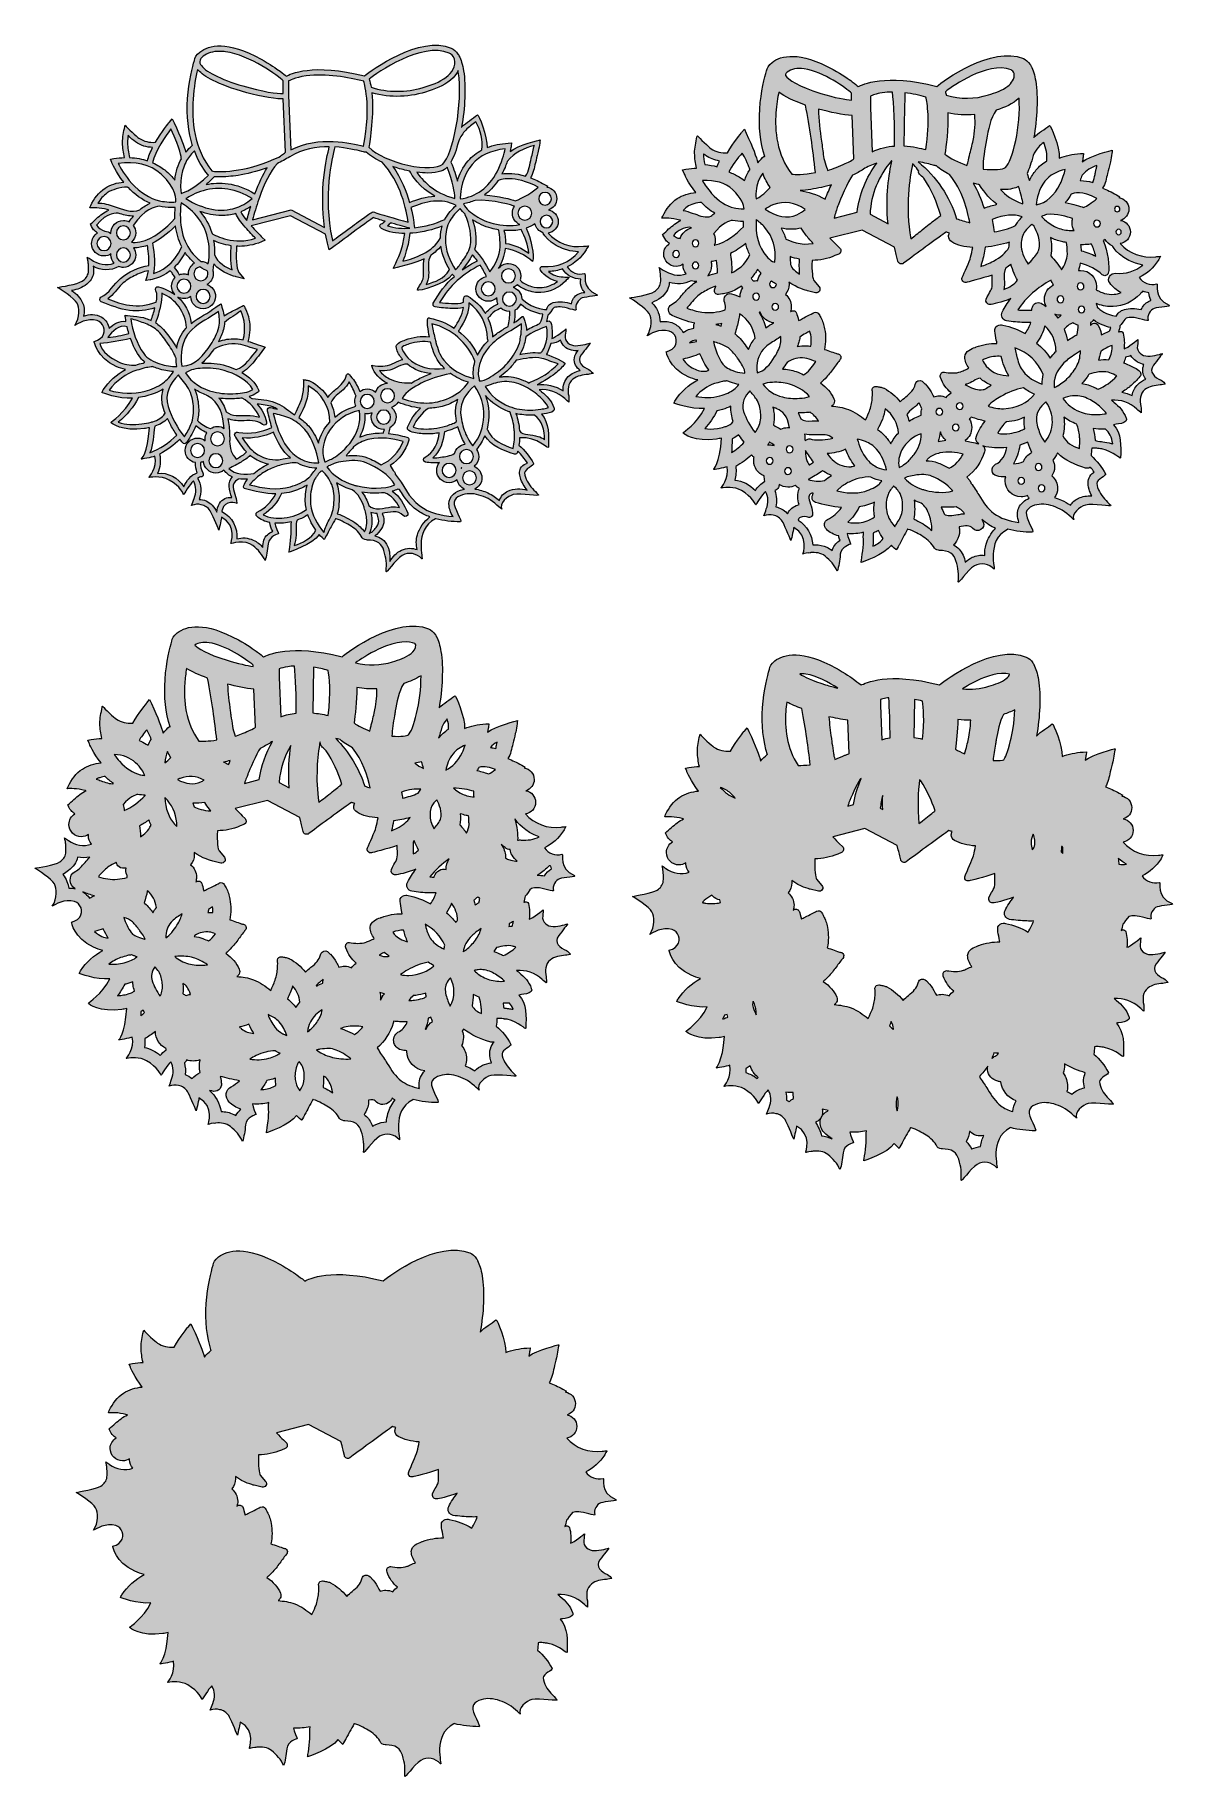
# Model space of a CAD drawing. Header units: millimetres. Extents: x 17 to 650, y -977 to -9.
import ezdxf

# ---------------------------------------------------------------- set-up
doc = ezdxf.new("R2010")
doc.units = ezdxf.units.MM
doc.header["$MEASUREMENT"] = 0
for name, color, linetype in [('Layer 1', 7, 'Continuous'), ('Layer 2', 7, 'Continuous'), ('Layer 3', 7, 'Continuous'), ('Layer 4', 7, 'Continuous'), ('Layer 5', 7, 'Continuous')]:
    doc.layers.add(name, color=color, linetype=linetype)

msp = doc.modelspace()

# ---------------------------------------------------------------- hatches: boundary and pattern name
at = {"layer": 'Layer 1'}
h = msp.add_hatch(color=2, dxfattribs=at)
h.dxf.hatch_style = 2
edge = h.paths.add_edge_path()
edge.add_spline(control_points=[(331.19, -823.84), (333.51, -823.07), (341.19, -822.76), (339.48, -822.05), (330.06, -818.14), (333.75, -809.86), (332.46, -810.24), (328.91, -811.28), (324.86, -809.75), (322.86, -806.66), (327.08, -804.61), (330.72, -801.4), (333.35, -797.2), (333.61, -796.78), (334.62, -794.89), (334.62, -794.89), (334.62, -794.89), (332.52, -795.1), (331.99, -795.17), (324.65, -796.13), (317.14, -793.41), (312.25, -787.84), (315.42, -787.4), (317.88, -784.68), (317.88, -781.39), (317.88, -778.16), (315.52, -775.48), (312.43, -774.97), (315.12, -774.17), (317.09, -771.67), (317.09, -768.73), (317.09, -765.45), (314.67, -762.74), (311.52, -762.28), (311.52, -762.28), (312.07, -761.81), (312.07, -761.81), (312.07, -761.81), (310.2, -760.76), (310.2, -760.76), (307.42, -759.21), (304.86, -758.03), (302.51, -757.13), (304.07, -754.67), (304.54, -751.72), (305.21, -748.89), (305.66, -747.01), (306.13, -745.13), (306.61, -743.26), (307.1, -741.38), (307.84, -735.99), (307.84, -735.99), (307.84, -735.99), (295.57, -738.95), (291.19, -742.44), (291.56, -740.76), (291.7, -739.69), (291.72, -739.57), (291.72, -739.57), (291.95, -737.77), (291.95, -737.77), (291.95, -737.77), (290.14, -737.89), (290.14, -737.89), (285.79, -738.15), (281.88, -738.98), (278.43, -740.34), (278.7, -734.25), (273.55, -721.69), (272.98, -722.18), (270.54, -724.29), (266.57, -726.44), (264.38, -728.84), (264.33, -728.89), (264.29, -728.95), (264.24, -729), (266.11, -718.45), (266.75, -706.48), (265.32, -697.7), (264.76, -694.22), (263.9, -691.42), (262.74, -689.3), (262.71, -689.21), (262.68, -689.11), (262.64, -689.01), (262.54, -688.73), (262.38, -688.54), (262.19, -688.39), (261.15, -686.8), (259.9, -685.69), (258.46, -685.07), (241.11, -677.75), (213.71, -697.51), (210.36, -700.57), (181.63, -693.14), (168.7, -699.6), (166.82, -700.68), (166.12, -700.02), (165.04, -699.15), (163.39, -697.93), (161.57, -696.58), (157.78, -693.92), (152.88, -691.24), (133.94, -680.84), (123.95, -683.34), (118.91, -687.27), (116.86, -688.87), (116.05, -690.48), (115.87, -691.92), (114.85, -695.32), (112.74, -703.3), (112.08, -713.16), (111.43, -722.83), (112.38, -731.67), (114.85, -739.41), (114.85, -739.41), (114.62, -739.21), (114.62, -739.21), (114.64, -739.2), (114.66, -739.17), (114.68, -739.15), (114.64, -739.19), (114.58, -739.24), (114.49, -739.32), (113.43, -740.25), (112.22, -741.46), (111.03, -742.94), (110.21, -739.76), (108.34, -734.71), (104.52, -726.51), (104.52, -726.51), (103.53, -724.37), (103.53, -724.37), (103.53, -724.37), (102.01, -726.19), (102.01, -726.19), (101.73, -726.52), (97.66, -731.46), (94.21, -737.42), (94.17, -737.42), (94.13, -737.41), (94.09, -737.41), (90.89, -737.63), (87.74, -736.92), (85.05, -735.14), (83.93, -734.4), (78.47, -729.36), (77.43, -727.97), (77.3, -728.13), (77.2, -728.33), (77.16, -728.57), (76.62, -731.7), (75.85, -734.51), (75.92, -737.72), (75.98, -740.47), (76.37, -743.2), (77, -745.87), (75.12, -745.94), (73.16, -746.13), (71.08, -746.49), (71.08, -746.49), (69.24, -746.8), (69.24, -746.8), (69.24, -746.8), (69.94, -748.53), (69.94, -748.53), (70.05, -748.78), (72.17, -753.93), (76.58, -759.53), (72.96, -759.71), (69.04, -761.03), (66.21, -762.89), (62.7, -765.19), (60.04, -768.76), (58.27, -772.53), (58.18, -772.86), (57.75, -773.71), (57.79, -773.82), (59.01, -773.72), (63.43, -773.6), (67.47, -774.8), (67.74, -774.87), (68, -774.94), (68.27, -775.02), (65.77, -776.06), (63.65, -777.91), (61.49, -779.75), (60.42, -780.82), (59.31, -781.88), (58.13, -782.76), (58.08, -782.92), (59.17, -785.09), (59.87, -785.96), (60.53, -786.64), (61.25, -787.26), (62.02, -787.8), (60.07, -789.02), (58.75, -791.18), (58.75, -793.65), (58.75, -797.45), (61.84, -800.54), (65.64, -800.54), (67.09, -800.54), (68.43, -800.09), (69.54, -799.33), (69.52, -799.55), (69.51, -799.77), (69.51, -799.99), (69.51, -801.75), (70.18, -803.35), (71.27, -804.57), (67.02, -806.25), (62.12, -805.06), (58.44, -802.58), (57.72, -802.1), (57.02, -801.58), (56.29, -801.13), (56.42, -801.21), (56.49, -801.98), (56.52, -802.14), (56.59, -802.46), (56.66, -802.78), (56.72, -803.11), (56.83, -803.74), (56.91, -804.38), (56.95, -805.02), (57.06, -806.51), (57.17, -808.1), (56.97, -809.59), (56.69, -811.73), (55.33, -813.32), (53.59, -814.51), (50.96, -816.29), (41.44, -817.69), (39.82, -818), (39.81, -818), (39.81, -818.01), (39.81, -818.02), (41.21, -818.8), (49.13, -823.95), (50.68, -826.68), (52.09, -829.14), (52.43, -834.55), (49.49, -839.1), (50.96, -838.24), (56.3, -834.8), (61.82, -836.42), (65.29, -837.43), (66.98, -841.99), (64.75, -845.18), (63.45, -847.05), (60.19, -847.95), (60.19, -847.95), (60.19, -847.95), (61.44, -856.87), (72.37, -861.84), (74.05, -862.6), (75.81, -863.23), (77.61, -863.6), (72.67, -866.29), (68.37, -870.15), (65.22, -874.89), (64.96, -875.28), (64.46, -876.41), (64.46, -876.41), (64.46, -876.41), (73.83, -880.11), (81.4, -879.45), (77.22, -887.98), (69.54, -892.57), (69.52, -892.96), (69.5, -893.49), (75.98, -898.13), (88.06, -896.44), (89, -896.3), (89.94, -896.1), (90.88, -895.89), (89.88, -910.33), (86.33, -913.36), (86.33, -913.36), (86.33, -913.36), (91.96, -912.59), (93.92, -911.76), (95.34, -918.11), (90.53, -923.65), (90.53, -923.65), (90.53, -923.65), (92.41, -923.21), (94.9, -923.25), (95.13, -923.3), (95.37, -923.31), (95.61, -923.28), (95.64, -923.28), (95.66, -923.28), (95.69, -923.27), (97.66, -923.38), (99.9, -923.82), (101.88, -924.97), (108.02, -928.43), (109.91, -933), (109.91, -933), (109.91, -933), (113.28, -927.23), (115.28, -925.47), (116.9, -928.47), (117.06, -932.09), (115.7, -935.19), (115.29, -936.53), (114.87, -937.87), (114.29, -939.05), (116.12, -938.49), (117.99, -938.08), (119.59, -938.71), (121.55, -938.95), (123.43, -940.34), (124.57, -942.02), (125.48, -943.36), (128.56, -950.61), (129.36, -952.77), (129.84, -951.06), (130.95, -946.13), (130.95, -945.59), (139.77, -950.22), (136.04, -960.29), (136.04, -960.29), (136.04, -960.29), (137.25, -959.9), (138.99, -959.65), (139.36, -959.73), (139.76, -959.72), (140.13, -959.58), (140.21, -959.55), (140.29, -959.52), (140.37, -959.5), (142.92, -959.3), (146.07, -959.55), (148.35, -961.41), (151.22, -963.74), (153.69, -966.41), (155.07, -969.75), (155.96, -967.36), (156.47, -963.97), (156.79, -960.43), (157.18, -956.14), (162.62, -954.77), (162.62, -954.77), (162.62, -954.77), (160.71, -950.45), (160.57, -948.92), (162.23, -949.04), (163.88, -949), (165.37, -948.88), (166.85, -948.77), (168.32, -948.53), (169.75, -948.19), (169.48, -949.88), (169.64, -951.62), (169.66, -953.39), (169.7, -956.7), (168.36, -964.96), (168.36, -964.96), (168.36, -964.96), (181.59, -960.63), (185.15, -955.31), (185.83, -956.16), (187.94, -957.98), (187.94, -957.98), (187.94, -957.98), (188.66, -956.7), (189.48, -955.19), (189.53, -955.11), (189.57, -955.04), (189.6, -954.96), (190.42, -953.47), (191.31, -951.81), (191.73, -950.94), (192.47, -949.4), (193.49, -948.01), (194.21, -946.46), (194.3, -946.5), (194.41, -946.53), (194.52, -946.54), (196.09, -946.79), (197.63, -947.76), (199.05, -948.48), (200.36, -949.14), (201.67, -949.83), (202.9, -950.64), (205.4, -952.27), (207.7, -954.37), (209.04, -957.08), (209.41, -957.84), (211.52, -958.27), (211.93, -958.29), (214.09, -958.38), (216.48, -958.49), (218.28, -959.83), (219.67, -960.86), (220.53, -962.43), (221.03, -964.05), (221.68, -966.13), (222.11, -967.99), (222.32, -969.86), (222.31, -969.95), (222.31, -970.04), (222.3, -970.14), (222.28, -970.43), (222.32, -970.71), (222.41, -970.97), (222.51, -972.47), (222.48, -974.01), (222.3, -975.69), (222.13, -977.27), (227.4, -969.25), (231.24, -966.9), (234.82, -964.69), (239.45, -965.71), (242.19, -968.74), (243.26, -969.92), (237.34, -952.63), (249.66, -946.59), (249.73, -946.56), (249.78, -946.5), (249.83, -946.45), (254.29, -947.64), (258.98, -948.1), (263.56, -948.19), (264.98, -948.22), (259.53, -940.07), (260.06, -937.27), (260.7, -933.9), (265.55, -932.68), (268.42, -932.58), (272.06, -932.45), (275.67, -933.71), (278.9, -935.29), (281.81, -936.7), (286.69, -941.45), (286.48, -941.17), (284.79, -938.09), (289.93, -933.74), (292.95, -933.07), (297.21, -932.12), (308.06, -934.25), (306.96, -933.17), (304.63, -930.87), (302.26, -928.51), (300.68, -925.61), (299.93, -924.25), (299.27, -922.6), (299.23, -921.03), (299.17, -918.79), (304.67, -916.8), (304.13, -915.8), (302.06, -911.94), (299.33, -908.53), (296.06, -905.62), (296.26, -904.26), (296.39, -902.89), (296.43, -901.51), (297.39, -901.44), (298.31, -901.44), (299.19, -901.5), (299.64, -901.59), (300.06, -901.65), (300.42, -901.7), (300.42, -901.7), (300.65, -901.73), (300.65, -901.73), (301.1, -901.79), (301.56, -901.85), (302.02, -901.91), (308.73, -903.4), (312.44, -907.99), (312.48, -906.77), (312.64, -900.47), (313.07, -893.16), (308.55, -888.44), (309.04, -888.37), (309.54, -888.28), (310.03, -888.19), (311.54, -887.89), (314.39, -887.77), (315.37, -886.43), (315.71, -885.95), (315.86, -885.25), (315.48, -884.73), (314.34, -881.07), (311.57, -878.31), (308.68, -875.9), (308.24, -875.53), (307.78, -875.17), (307.32, -874.82), (312.48, -874.39), (317.66, -876.19), (321.49, -879.78), (322.04, -880.3), (323.82, -881.78), (323.82, -881.78), (323.82, -881.78), (323.9, -878.88), (323.75, -878.25), (322.95, -874.99), (323.18, -871.23), (325.98, -868.97), (328.33, -867.08), (331.51, -866.58), (334.43, -866.35), (335.06, -866.3), (337.3, -865.77), (337.3, -865.77), (337.3, -865.77), (335.67, -863.97), (334.96, -863.67), (331.58, -862.3), (327.76, -859.22), (330.71, -855.42), (332.75, -852.78), (335.73, -848.92), (335.73, -848.92), (335.73, -848.92), (330.7, -850.41), (327.59, -850.38), (324.4, -850.35), (321.21, -848.02), (321.81, -844.55), (322.05, -843.16), (322.09, -841.08), (322.09, -841.08), (322.09, -841.08), (316.32, -845.87), (314.36, -846.28), (314.73, -843.42), (314.57, -840.47), (313.84, -837.56), (313.65, -836.78), (312.73, -836.5), (312.05, -836.69), (311.79, -836.76), (311.54, -836.83), (311.28, -836.91), (311.69, -835.79), (311.97, -834.63), (312.11, -833.44), (312.58, -833.52), (314.77, -829.55), (315.55, -829.25), (316.58, -828.83), (317.83, -828.83), (318.93, -828.82), (321.57, -828.79), (328.31, -831.48), (327.85, -830.34), (326.91, -828.05), (329.01, -824.57), (331.19, -823.84)], knot_values=[0, 0, 0, 0, 1, 1, 1, 2, 2, 2, 3, 3, 3, 4, 4, 4, 5, 5, 5, 6, 6, 6, 7, 7, 7, 8, 8, 8, 9, 9, 9, 10, 10, 10, 11, 11, 11, 12, 12, 12, 13, 13, 13, 14, 14, 14, 15, 15, 15, 16, 16, 16, 17, 17, 17, 18, 18, 18, 19, 19, 19, 20, 20, 20, 21, 21, 21, 22, 22, 22, 23, 23, 23, 24, 24, 24, 25, 25, 25, 26, 26, 26, 27, 27, 27, 28, 28, 28, 29, 29, 29, 30, 30, 30, 31, 31, 31, 32, 32, 32, 33, 33, 33, 34, 34, 34, 35, 35, 35, 36, 36, 36, 37, 37, 37, 38, 38, 38, 39, 39, 39, 40, 40, 40, 41, 41, 41, 42, 42, 42, 43, 43, 43, 44, 44, 44, 45, 45, 45, 46, 46, 46, 47, 47, 47, 48, 48, 48, 49, 49, 49, 50, 50, 50, 51, 51, 51, 52, 52, 52, 53, 53, 53, 54, 54, 54, 55, 55, 55, 56, 56, 56, 57, 57, 57, 58, 58, 58, 59, 59, 59, 60, 60, 60, 61, 61, 61, 62, 62, 62, 63, 63, 63, 64, 64, 64, 65, 65, 65, 66, 66, 66, 67, 67, 67, 68, 68, 68, 69, 69, 69, 70, 70, 70, 71, 71, 71, 72, 72, 72, 73, 73, 73, 74, 74, 74, 75, 75, 75, 76, 76, 76, 77, 77, 77, 78, 78, 78, 79, 79, 79, 80, 80, 80, 81, 81, 81, 82, 82, 82, 83, 83, 83, 84, 84, 84, 85, 85, 85, 86, 86, 86, 87, 87, 87, 88, 88, 88, 89, 89, 89, 90, 90, 90, 91, 91, 91, 92, 92, 92, 93, 93, 93, 94, 94, 94, 95, 95, 95, 96, 96, 96, 97, 97, 97, 98, 98, 98, 99, 99, 99, 100, 100, 100, 101, 101, 101, 102, 102, 102, 103, 103, 103, 104, 104, 104, 105, 105, 105, 106, 106, 106, 107, 107, 107, 108, 108, 108, 109, 109, 109, 110, 110, 110, 111, 111, 111, 112, 112, 112, 113, 113, 113, 114, 114, 114, 115, 115, 115, 116, 116, 116, 117, 117, 117, 118, 118, 118, 119, 119, 119, 120, 120, 120, 121, 121, 121, 122, 122, 122, 123, 123, 123, 124, 124, 124, 125, 125, 125, 126, 126, 126, 127, 127, 127, 128, 128, 128, 129, 129, 129, 130, 130, 130, 131, 131, 131, 132, 132, 132, 133, 133, 133, 134, 134, 134, 135, 135, 135, 136, 136, 136, 137, 137, 137, 138, 138, 138, 139, 139, 139, 140, 140, 140, 141, 141, 141, 142, 142, 142, 143, 143, 143, 144, 144, 144, 145, 145, 145, 146, 146, 146, 147, 147, 147, 148, 148, 148, 149, 149, 149, 150, 150, 150, 151, 151, 151, 152, 152, 152, 153, 153, 153, 154, 154, 154, 155, 155, 155, 156, 156, 156, 157, 157, 157, 158, 158, 158, 159, 159, 159, 160, 160, 160, 161, 161, 161, 162, 162, 162, 163, 163, 163, 164, 164, 164, 165, 165, 165, 166, 166, 166, 167, 167, 167, 168, 168, 168, 169, 169, 169, 170, 170, 170, 171, 171, 171, 172, 172, 172, 173, 173, 173, 174, 174, 174, 175, 175, 175, 176, 176, 176, 177, 177, 177, 178, 178, 178, 179, 179, 179, 180, 180, 180, 181, 181, 181, 182, 182, 182, 183, 183, 183, 184, 184, 184, 185, 185, 185, 185], degree=3, periodic=1)
edge = h.paths.add_edge_path()
edge.add_spline(control_points=[(259.54, -837.86), (255.64, -835.54), (251.46, -833.94), (247.06, -833.11), (246.64, -832.98), (246.2, -832.93), (245.77, -832.95), (244.43, -832.98), (243.28, -833.76), (242.75, -835.02), (242.3, -836.07), (243.48, -841.57), (243.82, -843.27), (239.83, -843.21), (235.88, -843.89), (232.27, -845.28), (232.1, -845.35), (231.9, -845.42), (231.7, -845.49), (229.63, -846.25), (226.17, -847.51), (225.98, -850.79), (225.85, -852.95), (227, -855.18), (228.24, -857.05), (227.49, -857.37), (226.62, -857.77), (225.6, -858.24), (224.87, -858.58), (223.96, -859), (223.75, -859.07), (222.27, -859.5), (220.74, -859.72), (219.2, -859.72), (219.2, -859.72), (219.19, -859.72), (219.19, -859.72), (218.02, -859.72), (215.48, -859.4), (214.61, -859.28), (214.07, -859.21), (213.52, -859.35), (213.09, -859.69), (212.67, -860.03), (212.39, -860.52), (212.34, -861.06), (212.31, -861.37), (212.31, -861.83), (212.47, -862.28), (213.71, -865.7), (215.69, -868.54), (218.3, -870.67), (217.26, -871.34), (216.37, -872.22), (215.68, -873.27), (214.49, -872.69), (213.17, -872.38), (211.82, -872.38), (210.73, -872.38), (209.67, -872.58), (208.67, -872.96), (208.29, -872.19), (207.8, -871.3), (207.23, -870.26), (206.26, -868.51), (205.17, -867.05), (203.91, -865.8), (203.83, -865.72), (203.75, -865.63), (203.66, -865.53), (202.98, -864.8), (201.84, -863.57), (200.28, -863.98), (199.74, -864.13), (198.79, -864.59), (198.44, -866.09), (197.79, -868.97), (195.83, -870.76), (193.13, -872.99), (192.14, -873.8), (191.07, -874.71), (190.08, -875.77), (187.65, -872.62), (184.6, -870.04), (181.13, -868.24), (181.06, -868.2), (180.98, -868.17), (180.9, -868.14), (180.32, -867.92), (179.63, -867.68), (178.85, -867.54), (178.16, -867.41), (177.48, -867.32), (176.82, -867.23), (176.82, -867.23), (176.73, -867.21), (176.73, -867.21), (176.73, -867.21), (176.73, -867.21), (176.73, -867.21), (176.73, -867.21), (176.73, -867.21), (176.73, -867.21), (175.63, -867.06), (174.62, -867.82), (174.47, -868.92), (174.42, -869.3), (174.47, -869.67), (174.62, -870), (174.68, -870.87), (174.57, -873.36), (174.51, -874.05), (174.3, -876.37), (173.78, -878.69), (172.95, -880.96), (172.76, -881.46), (171.63, -884.01), (170.79, -885.82), (167.88, -883.59), (164.84, -881.37), (161.27, -879.99), (158.23, -878.8), (155.05, -878.4), (151.94, -878.12), (152.48, -877.8), (152.93, -877.35), (153.22, -876.81), (153.67, -875.95), (153.69, -874.95), (153.28, -874.01), (151.83, -870.69), (149.32, -867.75), (145.81, -865.25), (146.03, -865.05), (146.26, -864.85), (146.49, -864.64), (146.49, -864.64), (146.6, -864.55), (146.6, -864.55), (147.84, -863.46), (148.91, -862.28), (149.71, -861.37), (151.26, -859.62), (152.64, -857.74), (153.97, -855.92), (154.61, -855.04), (155.28, -854.12), (155.96, -853.25), (156.18, -852.95), (156.41, -852.67), (156.64, -852.43), (157.14, -851.87), (157.28, -851.08), (157.02, -850.38), (157, -850.32), (156.97, -850.26), (156.95, -850.21), (156.69, -849.66), (156.19, -849.25), (155.59, -849.12), (155.31, -849.05), (155.03, -848.98), (154.77, -848.92), (154.49, -848.84), (152.99, -848.31), (151.78, -847.89), (150.56, -847.46), (149.17, -846.97), (148.1, -846.6), (148.08, -846.6), (148.06, -846.59), (148.04, -846.58), (148.78, -842.79), (148.81, -838.88), (148.11, -835.19), (147.67, -832.91), (146.97, -830.81), (146.01, -828.95), (145.68, -828.31), (144.97, -827.01), (144.97, -827.01), (144.46, -826.06), (143.27, -825.69), (142.31, -826.18), (142.31, -826.18), (137.48, -828.64), (135.87, -829.47), (135.87, -829.47), (135.78, -829.52), (135.78, -829.52), (134.97, -829.93), (134.27, -830.3), (133.67, -830.64), (133.22, -828.91), (132.71, -827.1), (132.55, -826.56), (132.38, -825.97), (131.95, -825.49), (131.38, -825.26), (130.8, -825.03), (130.16, -825.07), (129.63, -825.38), (129.51, -825.45), (129.35, -825.54), (129.15, -825.66), (129.42, -824.81), (129.57, -823.9), (129.57, -822.97), (129.57, -820.24), (128.33, -817.74), (126.3, -816.08), (127.6, -814.51), (128.35, -812.52), (128.35, -810.42), (128.35, -810.02), (128.32, -809.62), (128.26, -809.22), (132.73, -812.57), (137.91, -813.89), (138.62, -814.06), (138.62, -814.06), (143.06, -815.13), (143.06, -815.13), (143.9, -815.33), (144.77, -814.97), (145.23, -814.24), (145.68, -813.5), (145.61, -812.56), (145.05, -811.9), (145.05, -811.9), (142.11, -808.41), (142.11, -808.41), (141.49, -807.64), (140.85, -803.32), (141.13, -797.18), (145.49, -797.14), (149.75, -796.26), (153.82, -794.54), (153.82, -794.54), (155.9, -793.66), (155.9, -793.66), (156.52, -793.4), (156.96, -792.85), (157.09, -792.19), (157.21, -791.53), (157, -790.86), (156.52, -790.39), (156.52, -790.39), (154.9, -788.81), (154.9, -788.81), (153.93, -787.87), (152.55, -786.47), (151.07, -784.87), (151.07, -784.87), (168.92, -780.32), (168.92, -780.32), (168.92, -780.32), (186.92, -789.79), (186.92, -789.79), (186.92, -789.79), (187.49, -792.18), (187.49, -792.18), (187.74, -793.32), (187.99, -794.39), (188.26, -795.43), (188.26, -795.43), (188.78, -797.62), (188.78, -797.62), (188.93, -798.28), (189.41, -798.81), (190.04, -799.04), (190.67, -799.27), (191.37, -799.17), (191.91, -798.77), (191.91, -798.77), (193.74, -797.41), (193.74, -797.41), (200.44, -792.44), (211.67, -784.18), (215.55, -781.46), (216.06, -781.63), (216.68, -781.82), (217.42, -782.04), (217.08, -782.55), (216.9, -783.16), (216.9, -783.8), (216.89, -785.08), (217.6, -786.31), (218.7, -786.93), (221.9, -788.75), (225.73, -789.76), (230.36, -789.98), (230.05, -791.85), (229.66, -793.67), (229.19, -795.41), (228.62, -797.57), (225.62, -804.24), (224.51, -806.62), (224.19, -807.32), (224.29, -808.14), (224.78, -808.73), (225.26, -809.33), (226.05, -809.59), (226.79, -809.41), (227.22, -809.31), (235.49, -807.3), (241.06, -805.3), (241.04, -806.09), (241.05, -806.83), (241.07, -807.48), (241.08, -807.73), (241.09, -807.97), (241.1, -808.21), (241.16, -809.82), (241.22, -811.34), (240.87, -812.71), (240.7, -813.39), (239.84, -814.85), (239.22, -815.92), (237.86, -818.23), (237.12, -819.51), (238.09, -820.81), (238.53, -821.4), (239.19, -821.68), (240.04, -821.66), (241.18, -821.62), (246.38, -820.57), (251.45, -818.44), (249.69, -820.78), (248.12, -823.26), (246.74, -825.86), (246.24, -826.81), (246.23, -827.96), (246.73, -828.95), (247.22, -829.93), (248.14, -830.62), (249.19, -830.78), (252.43, -831.29), (255.67, -831.59), (258.8, -831.67), (259.95, -831.7), (261.27, -831.74), (262.63, -831.65), (261.93, -833.72), (260.83, -835.75), (259.54, -837.86)], knot_values=[0, 0, 0, 0, 1, 1, 1, 2, 2, 2, 3, 3, 3, 4, 4, 4, 5, 5, 5, 6, 6, 6, 7, 7, 7, 8, 8, 8, 9, 9, 9, 10, 10, 10, 11, 11, 11, 12, 12, 12, 13, 13, 13, 14, 14, 14, 15, 15, 15, 16, 16, 16, 17, 17, 17, 18, 18, 18, 19, 19, 19, 20, 20, 20, 21, 21, 21, 22, 22, 22, 23, 23, 23, 24, 24, 24, 25, 25, 25, 26, 26, 26, 27, 27, 27, 28, 28, 28, 29, 29, 29, 30, 30, 30, 31, 31, 31, 32, 32, 32, 33, 33, 33, 34, 34, 34, 35, 35, 35, 36, 36, 36, 37, 37, 37, 38, 38, 38, 39, 39, 39, 40, 40, 40, 41, 41, 41, 42, 42, 42, 43, 43, 43, 44, 44, 44, 45, 45, 45, 46, 46, 46, 47, 47, 47, 48, 48, 48, 49, 49, 49, 50, 50, 50, 51, 51, 51, 52, 52, 52, 53, 53, 53, 54, 54, 54, 55, 55, 55, 56, 56, 56, 57, 57, 57, 58, 58, 58, 59, 59, 59, 60, 60, 60, 61, 61, 61, 62, 62, 62, 63, 63, 63, 64, 64, 64, 65, 65, 65, 66, 66, 66, 67, 67, 67, 68, 68, 68, 69, 69, 69, 70, 70, 70, 71, 71, 71, 72, 72, 72, 73, 73, 73, 74, 74, 74, 75, 75, 75, 76, 76, 76, 77, 77, 77, 78, 78, 78, 79, 79, 79, 80, 80, 80, 81, 81, 81, 82, 82, 82, 83, 83, 83, 84, 84, 84, 85, 85, 85, 86, 86, 86, 87, 87, 87, 88, 88, 88, 89, 89, 89, 90, 90, 90, 91, 91, 91, 92, 92, 92, 93, 93, 93, 94, 94, 94, 95, 95, 95, 96, 96, 96, 97, 97, 97, 98, 98, 98, 99, 99, 99, 100, 100, 100, 101, 101, 101, 102, 102, 102, 103, 103, 103, 104, 104, 104, 105, 105, 105, 106, 106, 106, 107, 107, 107, 108, 108, 108, 109, 109, 109, 110, 110, 110, 111, 111, 111, 112, 112, 112, 113, 113, 113, 114, 114, 114, 115, 115, 115, 115], degree=3, periodic=1)
at = {"layer": 'Layer 2'}
h = msp.add_hatch(color=2, dxfattribs=at)
h.dxf.hatch_style = 2
edge = h.paths.add_edge_path()
edge.add_spline(control_points=[(640.13, -492.85), (642.45, -492.07), (650.13, -491.77), (648.42, -491.06), (639, -487.15), (642.68, -478.87), (641.39, -479.24), (637.84, -480.28), (633.8, -478.76), (631.8, -475.66), (636.02, -473.62), (639.65, -470.41), (642.29, -466.2), (642.55, -465.79), (643.56, -463.9), (643.56, -463.9), (643.56, -463.9), (641.45, -464.11), (640.93, -464.17), (633.59, -465.14), (626.08, -462.41), (621.19, -456.84), (624.36, -456.41), (626.81, -453.69), (626.81, -450.39), (626.81, -447.17), (624.45, -444.49), (621.37, -443.97), (624.06, -443.17), (626.03, -440.68), (626.03, -437.73), (626.03, -434.46), (623.6, -431.75), (620.46, -431.29), (620.46, -431.29), (621.01, -430.81), (621.01, -430.81), (621.01, -430.81), (619.14, -429.77), (619.14, -429.77), (616.36, -428.22), (613.8, -427.03), (611.44, -426.14), (613.01, -423.67), (613.48, -420.73), (614.15, -417.9), (614.6, -416.01), (615.06, -414.14), (615.55, -412.26), (616.04, -410.38), (616.78, -405), (616.78, -405), (616.78, -405), (604.51, -407.95), (600.13, -411.45), (600.5, -409.76), (600.64, -408.69), (600.66, -408.58), (600.66, -408.58), (600.89, -406.78), (600.89, -406.78), (600.89, -406.78), (599.08, -406.89), (599.08, -406.89), (594.73, -407.16), (590.82, -407.98), (587.37, -409.34), (587.64, -403.25), (582.49, -390.69), (581.91, -391.19), (579.48, -393.29), (575.51, -395.44), (573.32, -397.84), (573.27, -397.9), (573.23, -397.95), (573.18, -398), (575.05, -387.45), (575.68, -375.48), (574.26, -366.71), (573.7, -363.22), (572.83, -360.42), (571.68, -358.31), (571.64, -358.21), (571.62, -358.11), (571.58, -358.01), (571.48, -357.74), (571.31, -357.54), (571.13, -357.39), (570.08, -355.8), (568.84, -354.69), (567.4, -354.08), (550.05, -346.75), (522.65, -366.51), (519.3, -369.57), (490.57, -362.15), (477.64, -368.61), (475.76, -369.69), (475.06, -369.03), (473.98, -368.15), (472.33, -366.93), (470.51, -365.59), (466.72, -362.93), (461.82, -360.24), (442.87, -349.84), (432.89, -352.34), (427.84, -356.27), (425.79, -357.87), (424.98, -359.48), (424.8, -360.92), (423.78, -364.33), (421.68, -372.31), (421.02, -382.16), (420.37, -391.83), (421.32, -400.67), (423.79, -408.41), (423.79, -408.41), (423.56, -408.22), (423.56, -408.22), (423.58, -408.2), (423.59, -408.18), (423.62, -408.15), (423.58, -408.19), (423.52, -408.24), (423.43, -408.32), (422.37, -409.26), (421.16, -410.46), (419.97, -411.95), (419.15, -408.77), (417.28, -403.72), (413.46, -395.52), (413.46, -395.52), (412.46, -393.37), (412.46, -393.37), (412.46, -393.37), (410.95, -395.19), (410.95, -395.19), (410.67, -395.53), (406.6, -400.46), (403.15, -406.42), (403.11, -406.42), (403.07, -406.41), (403.02, -406.42), (399.83, -406.63), (396.68, -405.92), (393.98, -404.14), (392.87, -403.4), (387.41, -398.36), (386.37, -396.97), (386.24, -397.14), (386.14, -397.33), (386.1, -397.58), (385.56, -400.7), (384.79, -403.52), (384.86, -406.73), (384.92, -409.48), (385.3, -412.2), (385.93, -414.88), (384.06, -414.94), (382.09, -415.13), (380.02, -415.49), (380.02, -415.49), (378.18, -415.8), (378.18, -415.8), (378.18, -415.8), (378.88, -417.53), (378.88, -417.53), (378.98, -417.78), (381.11, -422.93), (385.52, -428.54), (381.9, -428.71), (377.98, -430.03), (375.15, -431.89), (371.64, -434.19), (368.98, -437.77), (367.21, -441.54), (367.12, -441.86), (366.69, -442.71), (366.73, -442.82), (367.95, -442.73), (372.37, -442.6), (376.41, -443.8), (376.67, -443.88), (376.94, -443.94), (377.21, -444.02), (374.71, -445.06), (372.59, -446.92), (370.43, -448.75), (369.35, -449.83), (368.25, -450.88), (367.07, -451.77), (367.02, -451.92), (368.11, -454.1), (368.81, -454.96), (369.46, -455.65), (370.18, -456.27), (370.96, -456.81), (369, -458.02), (367.69, -460.19), (367.69, -462.66), (367.69, -466.46), (370.78, -469.55), (374.58, -469.55), (376.03, -469.55), (377.37, -469.1), (378.48, -468.33), (378.46, -468.55), (378.45, -468.77), (378.45, -469), (378.45, -470.75), (379.12, -472.36), (380.21, -473.58), (375.95, -475.25), (371.06, -474.06), (367.37, -471.58), (366.66, -471.1), (365.96, -470.59), (365.22, -470.13), (365.35, -470.21), (365.43, -470.98), (365.46, -471.14), (365.53, -471.46), (365.6, -471.79), (365.66, -472.11), (365.77, -472.74), (365.85, -473.38), (365.89, -474.02), (366, -475.51), (366.11, -477.11), (365.91, -478.59), (365.63, -480.74), (364.27, -482.33), (362.53, -483.51), (359.9, -485.29), (350.37, -486.7), (348.75, -487), (348.75, -487.01), (348.75, -487.01), (348.75, -487.02), (350.15, -487.8), (358.07, -492.95), (359.62, -495.68), (361.03, -498.14), (361.37, -503.56), (358.43, -508.1), (359.9, -507.24), (365.24, -503.8), (370.76, -505.42), (374.23, -506.44), (375.92, -510.99), (373.69, -514.19), (372.39, -516.05), (369.13, -516.95), (369.13, -516.95), (369.13, -516.95), (370.37, -525.87), (381.31, -530.84), (382.99, -531.61), (384.75, -532.23), (386.55, -532.6), (381.61, -535.3), (377.31, -539.15), (374.15, -543.9), (373.9, -544.28), (373.39, -545.42), (373.39, -545.42), (373.39, -545.42), (382.77, -549.12), (390.34, -548.45), (386.16, -556.99), (378.48, -561.57), (378.46, -561.97), (378.44, -562.49), (384.92, -567.14), (397, -565.44), (397.93, -565.31), (398.88, -565.1), (399.82, -564.9), (398.82, -579.33), (395.27, -582.36), (395.27, -582.36), (395.27, -582.36), (400.9, -581.6), (402.86, -580.76), (404.28, -587.11), (399.47, -592.66), (399.47, -592.66), (399.47, -592.66), (401.35, -592.22), (403.84, -592.25), (404.07, -592.3), (404.31, -592.32), (404.55, -592.28), (404.58, -592.28), (404.6, -592.28), (404.62, -592.28), (406.6, -592.39), (408.84, -592.82), (410.82, -593.98), (416.96, -597.43), (418.85, -602), (418.85, -602), (418.85, -602), (422.22, -596.23), (424.22, -594.47), (425.84, -597.47), (425.99, -601.1), (424.64, -604.2), (424.23, -605.54), (423.8, -606.87), (423.23, -608.05), (425.06, -607.49), (426.93, -607.09), (428.53, -607.71), (430.49, -607.96), (432.37, -609.34), (433.51, -611.02), (434.42, -612.36), (437.5, -619.62), (438.3, -621.78), (438.78, -620.06), (439.89, -615.14), (439.88, -614.59), (448.71, -619.22), (444.97, -629.29), (444.97, -629.29), (444.97, -629.29), (446.19, -628.9), (447.93, -628.65), (448.3, -628.74), (448.7, -628.72), (449.07, -628.58), (449.15, -628.55), (449.23, -628.53), (449.31, -628.5), (451.86, -628.3), (455.01, -628.56), (457.29, -630.41), (460.16, -632.74), (462.63, -635.41), (464.01, -638.76), (464.9, -636.36), (465.41, -632.97), (465.73, -629.43), (466.12, -625.14), (471.56, -623.78), (471.56, -623.78), (471.56, -623.78), (469.65, -619.45), (469.51, -617.92), (471.17, -618.04), (472.82, -618.01), (474.31, -617.89), (475.79, -617.77), (477.25, -617.54), (478.69, -617.19), (478.42, -618.88), (478.58, -620.62), (478.6, -622.4), (478.64, -625.7), (477.3, -633.97), (477.3, -633.97), (477.3, -633.97), (490.53, -629.63), (494.09, -624.31), (494.77, -625.16), (496.88, -626.98), (496.88, -626.98), (496.88, -626.98), (497.59, -625.7), (498.42, -624.19), (498.47, -624.12), (498.51, -624.04), (498.54, -623.97), (499.36, -622.48), (500.25, -620.82), (500.67, -619.94), (501.41, -618.4), (502.43, -617.02), (503.15, -615.46), (503.24, -615.5), (503.35, -615.53), (503.46, -615.55), (505.03, -615.8), (506.57, -616.77), (507.98, -617.48), (509.3, -618.14), (510.61, -618.84), (511.84, -619.64), (514.34, -621.27), (516.64, -623.38), (517.97, -626.08), (518.35, -626.85), (520.45, -627.28), (520.87, -627.29), (523.03, -627.38), (525.41, -627.5), (527.22, -628.83), (528.61, -629.86), (529.47, -631.43), (529.97, -633.05), (530.62, -635.13), (531.05, -636.99), (531.26, -638.86), (531.25, -638.96), (531.24, -639.05), (531.24, -639.14), (531.21, -639.43), (531.26, -639.71), (531.35, -639.97), (531.45, -641.48), (531.42, -643.02), (531.24, -644.7), (531.07, -646.27), (536.34, -638.26), (540.18, -635.9), (543.76, -633.7), (548.39, -634.71), (551.13, -637.74), (552.2, -638.92), (546.28, -621.64), (558.6, -615.6), (558.67, -615.56), (558.72, -615.5), (558.77, -615.45), (563.23, -616.65), (567.92, -617.1), (572.49, -617.19), (573.92, -617.22), (568.47, -609.07), (569, -606.27), (569.63, -602.9), (574.48, -601.68), (577.36, -601.58), (581, -601.45), (584.61, -602.71), (587.84, -604.29), (590.75, -605.7), (595.63, -610.46), (595.42, -610.17), (593.73, -607.09), (598.87, -602.74), (601.89, -602.07), (606.15, -601.12), (616.99, -603.25), (615.9, -602.17), (613.57, -599.87), (611.2, -597.51), (609.62, -594.62), (608.87, -593.26), (608.21, -591.6), (608.17, -590.03), (608.11, -587.8), (613.61, -585.81), (613.07, -584.8), (611, -580.95), (608.27, -577.53), (605, -574.62), (605.2, -573.26), (605.33, -571.89), (605.37, -570.52), (606.33, -570.44), (607.25, -570.44), (608.13, -570.5), (608.58, -570.59), (609, -570.65), (609.35, -570.7), (609.35, -570.7), (609.59, -570.73), (609.59, -570.73), (610.04, -570.8), (610.5, -570.86), (610.96, -570.91), (617.67, -572.4), (621.38, -576.99), (621.41, -575.77), (621.58, -569.47), (622.01, -562.17), (617.49, -557.45), (617.98, -557.37), (618.47, -557.28), (618.96, -557.19), (620.48, -556.9), (623.33, -556.77), (624.3, -555.43), (624.65, -554.96), (624.8, -554.25), (624.41, -553.74), (623.28, -550.07), (620.51, -547.31), (617.62, -544.91), (617.17, -544.54), (616.72, -544.18), (616.26, -543.82), (621.41, -543.39), (626.6, -545.19), (630.43, -548.79), (630.98, -549.3), (632.76, -550.78), (632.76, -550.78), (632.76, -550.78), (632.84, -547.88), (632.68, -547.26), (631.89, -543.99), (632.12, -540.23), (634.92, -537.98), (637.27, -536.09), (640.45, -535.58), (643.37, -535.36), (644, -535.31), (646.24, -534.77), (646.24, -534.77), (646.24, -534.77), (644.61, -532.97), (643.9, -532.68), (640.52, -531.3), (636.7, -528.23), (639.65, -524.42), (641.69, -521.78), (644.67, -517.92), (644.67, -517.92), (644.67, -517.92), (639.64, -519.41), (636.53, -519.38), (633.34, -519.36), (630.15, -517.03), (630.75, -513.55), (630.99, -512.16), (631.03, -510.08), (631.03, -510.08), (631.03, -510.08), (625.26, -514.88), (623.3, -515.29), (623.67, -512.42), (623.51, -509.47), (622.78, -506.57), (622.58, -505.79), (621.67, -505.51), (620.98, -505.69), (620.73, -505.76), (620.48, -505.84), (620.22, -505.91), (620.63, -504.79), (620.91, -503.63), (621.04, -502.44), (621.52, -502.52), (623.71, -498.56), (624.48, -498.25), (625.52, -497.84), (626.76, -497.83), (627.86, -497.82), (630.51, -497.8), (637.25, -500.48), (636.79, -499.34), (635.85, -497.05), (637.94, -493.58), (640.13, -492.85)], knot_values=[0, 0, 0, 0, 1, 1, 1, 2, 2, 2, 3, 3, 3, 4, 4, 4, 5, 5, 5, 6, 6, 6, 7, 7, 7, 8, 8, 8, 9, 9, 9, 10, 10, 10, 11, 11, 11, 12, 12, 12, 13, 13, 13, 14, 14, 14, 15, 15, 15, 16, 16, 16, 17, 17, 17, 18, 18, 18, 19, 19, 19, 20, 20, 20, 21, 21, 21, 22, 22, 22, 23, 23, 23, 24, 24, 24, 25, 25, 25, 26, 26, 26, 27, 27, 27, 28, 28, 28, 29, 29, 29, 30, 30, 30, 31, 31, 31, 32, 32, 32, 33, 33, 33, 34, 34, 34, 35, 35, 35, 36, 36, 36, 37, 37, 37, 38, 38, 38, 39, 39, 39, 40, 40, 40, 41, 41, 41, 42, 42, 42, 43, 43, 43, 44, 44, 44, 45, 45, 45, 46, 46, 46, 47, 47, 47, 48, 48, 48, 49, 49, 49, 50, 50, 50, 51, 51, 51, 52, 52, 52, 53, 53, 53, 54, 54, 54, 55, 55, 55, 56, 56, 56, 57, 57, 57, 58, 58, 58, 59, 59, 59, 60, 60, 60, 61, 61, 61, 62, 62, 62, 63, 63, 63, 64, 64, 64, 65, 65, 65, 66, 66, 66, 67, 67, 67, 68, 68, 68, 69, 69, 69, 70, 70, 70, 71, 71, 71, 72, 72, 72, 73, 73, 73, 74, 74, 74, 75, 75, 75, 76, 76, 76, 77, 77, 77, 78, 78, 78, 79, 79, 79, 80, 80, 80, 81, 81, 81, 82, 82, 82, 83, 83, 83, 84, 84, 84, 85, 85, 85, 86, 86, 86, 87, 87, 87, 88, 88, 88, 89, 89, 89, 90, 90, 90, 91, 91, 91, 92, 92, 92, 93, 93, 93, 94, 94, 94, 95, 95, 95, 96, 96, 96, 97, 97, 97, 98, 98, 98, 99, 99, 99, 100, 100, 100, 101, 101, 101, 102, 102, 102, 103, 103, 103, 104, 104, 104, 105, 105, 105, 106, 106, 106, 107, 107, 107, 108, 108, 108, 109, 109, 109, 110, 110, 110, 111, 111, 111, 112, 112, 112, 113, 113, 113, 114, 114, 114, 115, 115, 115, 116, 116, 116, 117, 117, 117, 118, 118, 118, 119, 119, 119, 120, 120, 120, 121, 121, 121, 122, 122, 122, 123, 123, 123, 124, 124, 124, 125, 125, 125, 126, 126, 126, 127, 127, 127, 128, 128, 128, 129, 129, 129, 130, 130, 130, 131, 131, 131, 132, 132, 132, 133, 133, 133, 134, 134, 134, 135, 135, 135, 136, 136, 136, 137, 137, 137, 138, 138, 138, 139, 139, 139, 140, 140, 140, 141, 141, 141, 142, 142, 142, 143, 143, 143, 144, 144, 144, 145, 145, 145, 146, 146, 146, 147, 147, 147, 148, 148, 148, 149, 149, 149, 150, 150, 150, 151, 151, 151, 152, 152, 152, 153, 153, 153, 154, 154, 154, 155, 155, 155, 156, 156, 156, 157, 157, 157, 158, 158, 158, 159, 159, 159, 160, 160, 160, 161, 161, 161, 162, 162, 162, 163, 163, 163, 164, 164, 164, 165, 165, 165, 166, 166, 166, 167, 167, 167, 168, 168, 168, 169, 169, 169, 170, 170, 170, 171, 171, 171, 172, 172, 172, 173, 173, 173, 174, 174, 174, 175, 175, 175, 176, 176, 176, 177, 177, 177, 178, 178, 178, 179, 179, 179, 180, 180, 180, 181, 181, 181, 182, 182, 182, 183, 183, 183, 184, 184, 184, 185, 185, 185, 185], degree=3, periodic=1)
edge = h.paths.add_edge_path()
edge.add_spline(control_points=[(389.48, -490.82), (388.86, -490.74), (388.23, -490.62), (387.57, -490.48), (387.94, -490.06), (388.32, -489.67), (388.69, -489.3), (389.83, -488.19), (391.35, -487.24), (392.91, -486.37), (393.01, -486.5), (393.11, -486.64), (393.22, -486.76), (394.24, -488), (395.7, -488.75), (397.26, -488.9), (397.33, -489.45), (397.45, -489.98), (397.63, -490.5), (394.89, -491.09), (392.11, -491.2), (389.48, -490.82)], knot_values=[0, 0, 0, 0, 1, 1, 1, 2, 2, 2, 3, 3, 3, 4, 4, 4, 5, 5, 5, 6, 6, 6, 7, 7, 7, 7], degree=3, periodic=1)
edge = h.paths.add_edge_path()
edge.add_spline(control_points=[(401.21, -554.37), (400.75, -554.46), (400.29, -554.61), (399.85, -554.81), (399.49, -554.9), (399.13, -554.99), (398.77, -555.06), (399.16, -554.41), (399.55, -553.75), (399.91, -553.07), (400.41, -552.96), (400.89, -552.83), (401.37, -552.69), (401.46, -553.18), (401.57, -553.67), (401.69, -554.16), (401.54, -554.23), (401.38, -554.3), (401.21, -554.37)], knot_values=[0, 0, 0, 0, 1, 1, 1, 2, 2, 2, 3, 3, 3, 4, 4, 4, 5, 5, 5, 6, 6, 6, 6], degree=3, periodic=1)
edge = h.paths.add_edge_path()
edge.add_spline(control_points=[(397.57, -426.53), (399.76, -427.21), (401.66, -428.28), (403.24, -429.73), (403.24, -429.73), (403.24, -429.73), (403.24, -429.73), (404.27, -430.67), (405.09, -431.57), (405.74, -432.39), (402.87, -431.27), (400.13, -429.31), (397.57, -426.53)], knot_values=[0, 0, 0, 0, 1, 1, 1, 2, 2, 2, 3, 3, 3, 4, 4, 4, 4], degree=3, periodic=1)
edge = h.paths.add_edge_path()
edge.add_spline(control_points=[(415.76, -545.28), (415.78, -545.31), (415.8, -545.33), (415.82, -545.36), (416.93, -546.97), (417.29, -549.19), (417.47, -550.95), (417.54, -551.62), (417.56, -552.25), (417.54, -552.87), (416.85, -551.5), (416.27, -550.14), (415.82, -548.78), (415.43, -547.62), (415.41, -546.46), (415.76, -545.28)], knot_values=[0, 0, 0, 0, 1, 1, 1, 2, 2, 2, 3, 3, 3, 4, 4, 4, 5, 5, 5, 5], degree=3, periodic=1)
edge = h.paths.add_edge_path()
edge.add_spline(control_points=[(418.12, -588.11), (416.16, -586.67), (414, -585.58), (411.74, -584.89), (411.8, -584.16), (411.82, -583.42), (411.81, -582.68), (412.61, -582.18), (413.4, -581.65), (414.17, -581.11), (414.94, -583.68), (416.5, -585.95), (418.65, -587.6), (418.47, -587.77), (418.29, -587.94), (418.12, -588.11)], knot_values=[0, 0, 0, 0, 1, 1, 1, 2, 2, 2, 3, 3, 3, 4, 4, 4, 5, 5, 5, 5], degree=3, periodic=1)
edge = h.paths.add_edge_path()
edge.add_spline(control_points=[(561.12, -383.4), (560.87, -390.63), (559.59, -397.05), (558.78, -400.5), (557.23, -407.07), (555.63, -410.36), (554.96, -411.18), (554.27, -411.39), (552.19, -411.74), (549.08, -411.62), (549.3, -408.6), (549.85, -405.5), (550.38, -402.48), (550.38, -402.48), (550.4, -402.33), (550.4, -402.33), (550.55, -401.49), (550.7, -400.66), (550.84, -399.82), (551.53, -395.66), (552.48, -390.04), (554.88, -385.92), (556.95, -385.21), (559.07, -384.41), (561.12, -383.4)], knot_values=[0, 0, 0, 0, 1, 1, 1, 2, 2, 2, 3, 3, 3, 4, 4, 4, 5, 5, 5, 6, 6, 6, 7, 7, 7, 8, 8, 8, 8], degree=3, periodic=1)
edge = h.paths.add_edge_path()
edge.add_spline(control_points=[(540.44, -367.07), (544.83, -365.01), (552.78, -361.93), (558.21, -363.67), (557.94, -364.46), (557.25, -365.4), (556.37, -366.07), (553.81, -368.05), (550.07, -369.31), (546.77, -370.33), (542.03, -371.8), (537, -372.27), (532, -371.73), (534.32, -370.26), (537.23, -368.58), (540.44, -367.07)], knot_values=[0, 0, 0, 0, 1, 1, 1, 2, 2, 2, 3, 3, 3, 4, 4, 4, 5, 5, 5, 5], degree=3, periodic=1)
edge = h.paths.add_edge_path()
edge.add_spline(control_points=[(529.46, -388.84), (531.82, -389.12), (534.2, -389.25), (536.6, -389.23), (536.6, -392.01), (536.26, -395.04), (535.55, -398.59), (535.07, -400.95), (534.45, -403.53), (533.58, -406.69), (533.47, -407.11), (533.37, -407.52), (533.29, -407.92), (531.38, -407.08), (529.57, -406.14), (528.11, -405.22), (528.68, -401.32), (529.42, -395.12), (529.46, -388.84)], knot_values=[0, 0, 0, 0, 1, 1, 1, 2, 2, 2, 3, 3, 3, 4, 4, 4, 5, 5, 5, 6, 6, 6, 6], degree=3, periodic=1)
edge = h.paths.add_edge_path()
edge.add_spline(control_points=[(505.44, -377.62), (506.87, -377.89), (508.32, -378.21), (509.79, -378.59), (510.35, -382.14), (511.05, -389.37), (509.84, -399.63), (508.21, -399.29), (506.63, -399.03), (505.06, -398.84), (505.06, -398.84), (505.44, -377.62), (505.44, -377.62)], knot_values=[0, 0, 0, 0, 1, 1, 1, 2, 2, 2, 3, 3, 3, 4, 4, 4, 4], degree=3, periodic=1)
edge = h.paths.add_edge_path()
edge.add_spline(control_points=[(516.84, -439.53), (516.48, -439.81), (516.08, -440.12), (515.65, -440.46), (513.96, -441.77), (511.62, -443.62), (508.7, -445.94), (508.43, -446.15), (508.16, -446.37), (507.9, -446.58), (506.93, -437.33), (507.4, -428.84), (508.25, -422.2), (508.47, -422.42), (508.7, -422.65), (508.94, -422.89), (512.28, -428.07), (514.93, -433.66), (516.84, -439.53)], knot_values=[0, 0, 0, 0, 1, 1, 1, 2, 2, 2, 3, 3, 3, 4, 4, 4, 5, 5, 5, 6, 6, 6, 6], degree=3, periodic=1)
edge = h.paths.add_edge_path()
edge.add_spline(control_points=[(486.46, -377.6), (487.27, -377.35), (488.31, -377.1), (489.57, -376.91), (490.07, -376.83), (490.59, -376.76), (491.12, -376.71), (491.58, -382.48), (491.8, -391.7), (491.86, -398.97), (490.25, -399.22), (488.69, -399.57), (487.17, -400.02), (487.17, -400.02), (486.46, -380.97), (486.46, -380.97), (486.46, -380.97), (486.46, -377.6), (486.46, -377.6)], knot_values=[0, 0, 0, 0, 1, 1, 1, 2, 2, 2, 3, 3, 3, 4, 4, 4, 5, 5, 5, 6, 6, 6, 6], degree=3, periodic=1)
edge = h.paths.add_edge_path()
edge.add_spline(control_points=[(487.76, -430.92), (487.66, -433.56), (487.65, -436.19), (487.74, -438.8), (487.74, -438.8), (486.42, -438.09), (486.42, -438.09), (486.66, -435.67), (487.11, -433.27), (487.76, -430.92)], knot_values=[0, 0, 0, 0, 1, 1, 1, 2, 2, 2, 3, 3, 3, 3], degree=3, periodic=1)
edge = h.paths.add_edge_path()
edge.add_spline(control_points=[(475.2, -421.95), (475.4, -421.84), (475.61, -421.73), (475.81, -421.63), (473.8, -426.21), (472.36, -431.03), (471.52, -436.02), (471.52, -436.02), (468.29, -436.87), (468.29, -436.87), (468.64, -436.18), (468.87, -435.54), (468.99, -434.95), (469.96, -432.49), (473.35, -424.69), (475.2, -421.95)], knot_values=[0, 0, 0, 0, 1, 1, 1, 2, 2, 2, 3, 3, 3, 4, 4, 4, 5, 5, 5, 5], degree=3, periodic=1)
edge = h.paths.add_edge_path()
edge.add_spline(control_points=[(469.21, -407.58), (468.78, -407.81), (468.13, -408.11), (467.05, -408.55), (466.95, -408.59), (466.85, -408.63), (466.78, -408.66), (464.72, -409.59), (462.86, -410.37), (461.22, -411), (460.8, -409.55), (460.51, -408.39), (460.4, -407.69), (460.11, -405.76), (459.84, -403.78), (459.58, -401.87), (459.46, -401), (459.35, -400.13), (459.23, -399.26), (458.66, -395.22), (458.14, -391.23), (457.85, -387.22), (460.83, -387.92), (464.75, -388.74), (468.42, -389.19), (468.42, -389.19), (469.21, -407.58), (469.21, -407.58)], knot_values=[0, 0, 0, 0, 1, 1, 1, 2, 2, 2, 3, 3, 3, 4, 4, 4, 5, 5, 5, 6, 6, 6, 7, 7, 7, 8, 8, 8, 9, 9, 9, 9], degree=3, periodic=1)
edge = h.paths.add_edge_path()
edge.add_spline(control_points=[(445.14, -363.6), (451.04, -364.44), (457.87, -368.13), (462.82, -371.35), (460.62, -370.82), (458.31, -370.19), (456.02, -369.49), (448.46, -367.16), (444.09, -365), (441.67, -363.51), (442.67, -363.39), (443.83, -363.42), (445.14, -363.6)], knot_values=[0, 0, 0, 0, 1, 1, 1, 2, 2, 2, 3, 3, 3, 4, 4, 4, 4], degree=3, periodic=1)
edge = h.paths.add_edge_path()
edge.add_spline(control_points=[(433.94, -384.28), (434.05, -382.57), (434.23, -380.83), (434.47, -379.07), (436.89, -380.34), (439.7, -381.57), (442.88, -382.75), (444.98, -394.47), (446.43, -404.21), (447.51, -413.9), (444.76, -414.23), (442.45, -414.32), (440.87, -414.3), (434.12, -404.85), (433.36, -392.81), (433.94, -384.28)], knot_values=[0, 0, 0, 0, 1, 1, 1, 2, 2, 2, 3, 3, 3, 4, 4, 4, 5, 5, 5, 5], degree=3, periodic=1)
edge = h.paths.add_edge_path()
edge.add_spline(control_points=[(435.79, -601.05), (435.32, -600.75), (434.82, -600.48), (434.32, -600.23), (434.37, -598.7), (434.25, -597.18), (433.95, -595.68), (435.32, -595.97), (436.72, -596.04), (438.11, -595.88), (438.04, -596.94), (438.08, -598.05), (438.24, -599.24), (437.36, -599.74), (436.54, -600.35), (435.79, -601.05)], knot_values=[0, 0, 0, 0, 1, 1, 1, 2, 2, 2, 3, 3, 3, 4, 4, 4, 5, 5, 5, 5], degree=3, periodic=1)
edge = h.paths.add_edge_path()
edge.add_spline(control_points=[(459.58, -621.58), (457.73, -620.77), (455.76, -620.25), (453.82, -620.05), (453.16, -617.32), (451.97, -614.75), (450.34, -612.48), (450.95, -612.26), (451.54, -611.94), (452.07, -611.52), (453.7, -610.23), (454.54, -608.23), (454.31, -606.16), (454.29, -605.98), (454.25, -605.65), (454.19, -605.22), (455.25, -605.49), (456.36, -605.76), (457.52, -606.01), (457.28, -606.16), (457.03, -606.29), (456.78, -606.42), (454.77, -607.48), (453.41, -609.38), (453.05, -611.63), (452.69, -613.97), (453.5, -616.48), (455.17, -618.18), (456.44, -619.47), (457.96, -620.56), (459.71, -621.42), (459.66, -621.47), (459.62, -621.52), (459.58, -621.58)], knot_values=[0, 0, 0, 0, 1, 1, 1, 2, 2, 2, 3, 3, 3, 4, 4, 4, 5, 5, 5, 6, 6, 6, 7, 7, 7, 8, 8, 8, 9, 9, 9, 10, 10, 10, 11, 11, 11, 11], degree=3, periodic=1)
edge = h.paths.add_edge_path()
edge.add_spline(control_points=[(493.53, -560.91), (493.4, -560.77), (493.26, -560.63), (493.13, -560.48), (492.59, -559.92), (492.03, -559.37), (491.46, -558.85), (491.83, -558.08), (492.17, -557.32), (492.47, -556.58), (493.14, -557.84), (493.6, -559.19), (493.82, -560.56), (493.72, -560.68), (493.62, -560.8), (493.53, -560.91)], knot_values=[0, 0, 0, 0, 1, 1, 1, 2, 2, 2, 3, 3, 3, 4, 4, 4, 5, 5, 5, 5], degree=3, periodic=1)
edge = h.paths.add_edge_path()
edge.add_spline(control_points=[(496.27, -603.5), (496.22, -604.45), (496.07, -605.33), (495.81, -606.15), (495.52, -605.37), (495.34, -604.61), (495.24, -603.86), (495.24, -603.86), (495.24, -603.86), (495.24, -603.86), (495.02, -602.13), (495.19, -600.25), (495.74, -598.26), (496.38, -599.89), (496.36, -601.9), (496.27, -603.5)], knot_values=[0, 0, 0, 0, 1, 1, 1, 2, 2, 2, 3, 3, 3, 4, 4, 4, 5, 5, 5, 5], degree=3, periodic=1)
edge = h.paths.add_edge_path()
edge.add_spline(control_points=[(542.82, -622.61), (542.51, -623.69), (542.28, -624.78), (542.14, -625.89), (540.44, -626.11), (538.81, -626.59), (537.27, -627.31), (537.24, -627.32), (537.21, -627.34), (537.17, -627.35), (536.37, -625.76), (535.36, -624.37), (534.15, -623.19), (535.2, -621.29), (535.8, -619.42), (535.96, -617.52), (536.11, -617.53), (536.22, -617.55), (536.28, -617.56), (538.18, -619.69), (541.13, -620.51), (543.83, -619.82), (543.43, -620.73), (543.1, -621.66), (542.82, -622.61)], knot_values=[0, 0, 0, 0, 1, 1, 1, 2, 2, 2, 3, 3, 3, 4, 4, 4, 5, 5, 5, 6, 6, 6, 7, 7, 7, 8, 8, 8, 8], degree=3, periodic=1)
edge = h.paths.add_edge_path()
edge.add_spline(control_points=[(560.09, -606.55), (557.48, -605.77), (555.27, -604.71), (553.37, -603.34), (550.41, -601.2), (548.3, -597.8), (546.06, -594.21), (544.78, -592.15), (543.46, -590.03), (541.89, -587.96), (541.77, -587.62), (541.63, -587.29), (541.46, -586.97), (543.21, -585.24), (544.75, -583.33), (546.05, -581.27), (545.94, -581.93), (545.92, -582.61), (545.99, -583.29), (546.32, -586.4), (548.53, -588.9), (551.63, -589.65), (552.21, -589.79), (552.79, -589.91), (553.38, -590.01), (553.97, -594.85), (557.3, -598.95), (561.81, -600.58), (560.73, -602.4), (560.15, -604.42), (560.09, -606.55)], knot_values=[0, 0, 0, 0, 1, 1, 1, 2, 2, 2, 3, 3, 3, 4, 4, 4, 5, 5, 5, 6, 6, 6, 7, 7, 7, 8, 8, 8, 9, 9, 9, 10, 10, 10, 10], degree=3, periodic=1)
edge = h.paths.add_edge_path()
edge.add_spline(control_points=[(548.29, -577.06), (548.73, -576.06), (549.12, -575.03), (549.45, -573.98), (550.04, -574.04), (550.59, -574.08), (551.08, -574.11), (551.42, -574.13), (551.76, -574.15), (552.11, -574.17), (551.6, -574.8), (550.98, -575.35), (550.25, -575.7), (549.51, -576.06), (548.85, -576.52), (548.29, -577.06)], knot_values=[0, 0, 0, 0, 1, 1, 1, 2, 2, 2, 3, 3, 3, 4, 4, 4, 5, 5, 5, 5], degree=3, periodic=1)
edge = h.paths.add_edge_path()
edge.add_spline(control_points=[(568.48, -506.86), (564.58, -504.54), (560.39, -502.95), (555.99, -502.12), (555.58, -501.99), (555.14, -501.93), (554.7, -501.96), (553.37, -501.98), (552.22, -502.77), (551.68, -504.02), (551.24, -505.07), (552.42, -510.58), (552.76, -512.27), (548.77, -512.21), (544.82, -512.9), (541.21, -514.29), (541.03, -514.35), (540.84, -514.42), (540.64, -514.5), (538.57, -515.25), (535.11, -516.52), (534.92, -519.79), (534.79, -521.96), (535.93, -524.18), (537.18, -526.05), (536.43, -526.38), (535.55, -526.78), (534.54, -527.25), (533.8, -527.58), (532.89, -528), (532.69, -528.07), (531.21, -528.5), (529.68, -528.72), (528.13, -528.72), (528.13, -528.72), (528.13, -528.72), (528.13, -528.72), (526.95, -528.72), (524.42, -528.41), (523.54, -528.28), (523.01, -528.21), (522.46, -528.36), (522.03, -528.69), (521.6, -529.03), (521.33, -529.53), (521.28, -530.07), (521.25, -530.38), (521.25, -530.84), (521.41, -531.29), (522.64, -534.7), (524.63, -537.54), (527.24, -539.67), (526.2, -540.34), (525.31, -541.22), (524.62, -542.27), (523.43, -541.69), (522.11, -541.39), (520.76, -541.39), (519.67, -541.39), (518.61, -541.58), (517.61, -541.96), (517.23, -541.19), (516.74, -540.3), (516.17, -539.27), (515.2, -537.51), (514.11, -536.05), (512.85, -534.8), (512.77, -534.72), (512.69, -534.63), (512.59, -534.53), (511.91, -533.8), (510.78, -532.57), (509.22, -532.99), (508.68, -533.13), (507.72, -533.6), (507.38, -535.09), (506.72, -537.97), (504.76, -539.77), (502.07, -541.99), (501.08, -542.8), (500.01, -543.72), (499.02, -544.77), (496.59, -541.62), (493.53, -539.05), (490.07, -537.24), (489.99, -537.2), (489.92, -537.17), (489.84, -537.14), (489.26, -536.93), (488.56, -536.69), (487.79, -536.55), (487.1, -536.42), (486.42, -536.32), (485.76, -536.23), (485.76, -536.23), (485.67, -536.22), (485.67, -536.22), (485.67, -536.22), (485.67, -536.22), (485.67, -536.22), (485.67, -536.22), (485.67, -536.22), (485.67, -536.22), (484.57, -536.07), (483.56, -536.83), (483.41, -537.92), (483.35, -538.3), (483.41, -538.67), (483.56, -539), (483.62, -539.87), (483.51, -542.37), (483.45, -543.05), (483.24, -545.37), (482.72, -547.7), (481.89, -549.96), (481.7, -550.47), (480.57, -553.01), (479.73, -554.82), (476.81, -552.6), (473.77, -550.37), (470.21, -548.99), (467.17, -547.81), (463.99, -547.41), (460.88, -547.12), (461.42, -546.8), (461.87, -546.35), (462.16, -545.81), (462.61, -544.95), (462.63, -543.96), (462.22, -543.01), (460.77, -539.69), (458.26, -536.76), (454.75, -534.25), (454.97, -534.05), (455.2, -533.85), (455.43, -533.64), (455.43, -533.64), (455.53, -533.55), (455.53, -533.55), (456.78, -532.46), (457.85, -531.28), (458.65, -530.38), (460.2, -528.62), (461.57, -526.74), (462.9, -524.93), (463.55, -524.04), (464.22, -523.13), (464.89, -522.25), (465.12, -521.95), (465.35, -521.68), (465.57, -521.43), (466.08, -520.87), (466.22, -520.08), (465.96, -519.39), (465.94, -519.33), (465.91, -519.27), (465.89, -519.21), (465.63, -518.66), (465.13, -518.26), (464.53, -518.12), (464.25, -518.05), (463.96, -517.99), (463.7, -517.92), (463.43, -517.85), (461.92, -517.32), (460.72, -516.89), (459.49, -516.46), (458.11, -515.97), (457.04, -515.61), (457.02, -515.6), (457, -515.59), (456.98, -515.59), (457.72, -511.8), (457.75, -507.89), (457.05, -504.19), (456.61, -501.91), (455.91, -499.81), (454.95, -497.96), (454.61, -497.31), (453.91, -496.01), (453.91, -496.01), (453.39, -495.06), (452.21, -494.69), (451.24, -495.18), (451.24, -495.18), (446.41, -497.65), (444.81, -498.47), (444.81, -498.47), (444.72, -498.52), (444.72, -498.52), (443.91, -498.94), (443.21, -499.31), (442.61, -499.64), (442.16, -497.91), (441.64, -496.1), (441.49, -495.56), (441.32, -494.97), (440.88, -494.49), (440.31, -494.26), (439.74, -494.03), (439.1, -494.08), (438.56, -494.38), (438.45, -494.45), (438.29, -494.55), (438.09, -494.66), (438.36, -493.81), (438.51, -492.91), (438.51, -491.97), (438.51, -489.24), (437.27, -486.74), (435.24, -485.09), (436.54, -483.52), (437.29, -481.52), (437.29, -479.42), (437.29, -479.02), (437.26, -478.62), (437.2, -478.22), (441.66, -481.57), (446.85, -482.9), (447.55, -483.07), (447.55, -483.07), (452, -484.13), (452, -484.13), (452.84, -484.34), (453.71, -483.98), (454.17, -483.24), (454.62, -482.5), (454.55, -481.56), (453.99, -480.9), (453.99, -480.9), (451.05, -477.41), (451.05, -477.41), (450.43, -476.65), (449.79, -472.32), (450.07, -466.19), (454.43, -466.15), (458.69, -465.26), (462.75, -463.55), (462.75, -463.55), (464.84, -462.67), (464.84, -462.67), (465.46, -462.41), (465.9, -461.86), (466.03, -461.2), (466.15, -460.54), (465.94, -459.86), (465.46, -459.39), (465.46, -459.39), (463.84, -457.81), (463.84, -457.81), (462.87, -456.87), (461.49, -455.47), (460.01, -453.88), (460.01, -453.88), (477.86, -449.32), (477.86, -449.32), (477.86, -449.32), (495.86, -458.8), (495.86, -458.8), (495.86, -458.8), (496.42, -461.19), (496.42, -461.19), (496.68, -462.33), (496.93, -463.39), (497.2, -464.44), (497.2, -464.44), (497.72, -466.63), (497.72, -466.63), (497.87, -467.28), (498.34, -467.81), (498.98, -468.04), (499.61, -468.27), (500.31, -468.17), (500.85, -467.77), (500.85, -467.77), (502.68, -466.42), (502.68, -466.42), (509.38, -461.45), (520.6, -453.19), (524.49, -450.47), (524.99, -450.63), (525.62, -450.82), (526.36, -451.05), (526.02, -451.56), (525.84, -452.16), (525.83, -452.81), (525.83, -454.08), (526.54, -455.31), (527.64, -455.93), (530.84, -457.76), (534.67, -458.76), (539.29, -458.98), (538.99, -460.85), (538.6, -462.68), (538.13, -464.42), (537.56, -466.57), (534.55, -473.24), (533.45, -475.63), (533.12, -476.32), (533.23, -477.14), (533.71, -477.74), (534.2, -478.33), (534.99, -478.59), (535.73, -478.41), (536.16, -478.31), (544.43, -476.3), (550, -474.31), (549.98, -475.09), (549.99, -475.83), (550.01, -476.49), (550.02, -476.73), (550.03, -476.97), (550.04, -477.22), (550.1, -478.82), (550.16, -480.34), (549.81, -481.72), (549.64, -482.39), (548.78, -483.85), (548.16, -484.92), (546.8, -487.24), (546.06, -488.51), (547.03, -489.81), (547.47, -490.4), (548.13, -490.69), (548.98, -490.66), (550.12, -490.63), (555.32, -489.57), (560.39, -487.44), (558.63, -489.78), (557.05, -492.26), (555.67, -494.87), (555.17, -495.81), (555.17, -496.96), (555.67, -497.95), (556.16, -498.94), (557.08, -499.62), (558.12, -499.78), (561.37, -500.29), (564.61, -500.59), (567.74, -500.68), (568.89, -500.71), (570.21, -500.74), (571.56, -500.65), (570.87, -502.72), (569.77, -504.75), (568.48, -506.86)], knot_values=[0, 0, 0, 0, 1, 1, 1, 2, 2, 2, 3, 3, 3, 4, 4, 4, 5, 5, 5, 6, 6, 6, 7, 7, 7, 8, 8, 8, 9, 9, 9, 10, 10, 10, 11, 11, 11, 12, 12, 12, 13, 13, 13, 14, 14, 14, 15, 15, 15, 16, 16, 16, 17, 17, 17, 18, 18, 18, 19, 19, 19, 20, 20, 20, 21, 21, 21, 22, 22, 22, 23, 23, 23, 24, 24, 24, 25, 25, 25, 26, 26, 26, 27, 27, 27, 28, 28, 28, 29, 29, 29, 30, 30, 30, 31, 31, 31, 32, 32, 32, 33, 33, 33, 34, 34, 34, 35, 35, 35, 36, 36, 36, 37, 37, 37, 38, 38, 38, 39, 39, 39, 40, 40, 40, 41, 41, 41, 42, 42, 42, 43, 43, 43, 44, 44, 44, 45, 45, 45, 46, 46, 46, 47, 47, 47, 48, 48, 48, 49, 49, 49, 50, 50, 50, 51, 51, 51, 52, 52, 52, 53, 53, 53, 54, 54, 54, 55, 55, 55, 56, 56, 56, 57, 57, 57, 58, 58, 58, 59, 59, 59, 60, 60, 60, 61, 61, 61, 62, 62, 62, 63, 63, 63, 64, 64, 64, 65, 65, 65, 66, 66, 66, 67, 67, 67, 68, 68, 68, 69, 69, 69, 70, 70, 70, 71, 71, 71, 72, 72, 72, 73, 73, 73, 74, 74, 74, 75, 75, 75, 76, 76, 76, 77, 77, 77, 78, 78, 78, 79, 79, 79, 80, 80, 80, 81, 81, 81, 82, 82, 82, 83, 83, 83, 84, 84, 84, 85, 85, 85, 86, 86, 86, 87, 87, 87, 88, 88, 88, 89, 89, 89, 90, 90, 90, 91, 91, 91, 92, 92, 92, 93, 93, 93, 94, 94, 94, 95, 95, 95, 96, 96, 96, 97, 97, 97, 98, 98, 98, 99, 99, 99, 100, 100, 100, 101, 101, 101, 102, 102, 102, 103, 103, 103, 104, 104, 104, 105, 105, 105, 106, 106, 106, 107, 107, 107, 108, 108, 108, 109, 109, 109, 110, 110, 110, 111, 111, 111, 112, 112, 112, 113, 113, 113, 114, 114, 114, 115, 115, 115, 115], degree=3, periodic=1)
edge = h.paths.add_edge_path()
edge.add_spline(control_points=[(572.06, -459.07), (571.91, -459.63), (571.42, -460.38), (570.83, -461.15), (570.35, -459.8), (570.13, -458.48), (570.15, -457.17), (570.19, -455.2), (570.62, -453.58), (571.39, -452.46), (572.11, -454.48), (572.63, -456.93), (572.06, -459.07)], knot_values=[0, 0, 0, 0, 1, 1, 1, 2, 2, 2, 3, 3, 3, 4, 4, 4, 4], degree=3, periodic=1)
edge = h.paths.add_edge_path()
edge.add_spline(control_points=[(587.73, -463.21), (587.44, -462.86), (587.14, -462.52), (586.84, -462.19), (586.97, -461.25), (587.04, -460.28), (587.06, -459.3), (587.26, -459.35), (587.46, -459.4), (587.66, -459.45), (587.72, -460.22), (587.75, -460.97), (587.78, -461.49), (587.8, -461.94), (587.82, -462.27), (587.83, -462.54), (587.8, -462.76), (587.77, -462.98), (587.73, -463.21)], knot_values=[0, 0, 0, 0, 1, 1, 1, 2, 2, 2, 3, 3, 3, 4, 4, 4, 5, 5, 5, 6, 6, 6, 6], degree=3, periodic=1)
edge = h.paths.add_edge_path()
edge.add_spline(control_points=[(599.77, -593.33), (598.6, -593.61), (597.47, -594), (596.4, -594.48), (595.11, -595.06), (593.88, -595.86), (592.78, -596.82), (591.95, -596.35), (591.07, -595.91), (590.15, -595.51), (590.12, -595.5), (590.09, -595.48), (590.06, -595.47), (590.28, -594.54), (590.39, -593.58), (590.39, -592.6), (590.39, -589.88), (589.54, -587.25), (587.97, -585.07), (588.45, -583.71), (588.69, -582.28), (588.69, -580.81), (588.69, -580.53), (588.68, -580.26), (588.66, -579.98), (592.37, -582.31), (596.5, -583.8), (600.26, -585.02), (599.19, -587.4), (599.03, -590.18), (599.77, -593.33)], knot_values=[0, 0, 0, 0, 1, 1, 1, 2, 2, 2, 3, 3, 3, 4, 4, 4, 5, 5, 5, 6, 6, 6, 7, 7, 7, 8, 8, 8, 9, 9, 9, 10, 10, 10, 10], degree=3, periodic=1)
edge = h.paths.add_edge_path()
edge.add_spline(control_points=[(618.99, -469.2), (618.94, -469.2), (618.88, -469.19), (618.83, -469.19), (618.8, -468.18), (618.71, -467.1), (618.57, -465.96), (619.84, -467.03), (621.35, -468.12), (623.1, -469.11), (621.76, -469.31), (620.37, -469.34), (618.99, -469.2)], knot_values=[0, 0, 0, 0, 1, 1, 1, 2, 2, 2, 3, 3, 3, 4, 4, 4, 4], degree=3, periodic=1)
at = {"layer": 'Layer 3'}
h = msp.add_hatch(color=2, dxfattribs=at)
h.dxf.hatch_style = 2
edge = h.paths.add_edge_path()
edge.add_spline(control_points=[(308.31, -477.23), (310.63, -476.46), (318.31, -476.15), (316.6, -475.44), (307.18, -471.53), (310.86, -463.25), (309.57, -463.63), (306.02, -464.66), (301.98, -463.14), (299.98, -460.04), (304.2, -458), (307.83, -454.79), (310.47, -450.59), (310.73, -450.17), (311.74, -448.28), (311.74, -448.28), (311.74, -448.28), (309.63, -448.49), (309.11, -448.56), (301.77, -449.52), (294.26, -446.8), (289.37, -441.23), (292.54, -440.79), (294.99, -438.07), (294.99, -434.78), (294.99, -431.55), (292.63, -428.87), (289.55, -428.36), (292.24, -427.56), (294.21, -425.06), (294.21, -422.11), (294.21, -418.84), (291.78, -416.13), (288.64, -415.67), (288.64, -415.67), (289.19, -415.19), (289.19, -415.19), (289.19, -415.19), (287.32, -414.15), (287.32, -414.15), (284.54, -412.6), (281.97, -411.42), (279.62, -410.52), (281.19, -408.06), (281.66, -405.11), (282.33, -402.28), (282.78, -400.4), (283.24, -398.52), (283.73, -396.65), (284.22, -394.77), (284.96, -389.38), (284.96, -389.38), (284.96, -389.38), (272.69, -392.34), (268.31, -395.83), (268.68, -394.15), (268.82, -393.08), (268.84, -392.96), (268.84, -392.96), (269.07, -391.16), (269.07, -391.16), (269.07, -391.16), (267.26, -391.27), (267.26, -391.27), (262.91, -391.54), (259, -392.37), (255.55, -393.73), (255.82, -387.64), (250.67, -375.08), (250.09, -375.57), (247.66, -377.67), (243.69, -379.83), (241.49, -382.23), (241.45, -382.28), (241.41, -382.33), (241.36, -382.39), (243.23, -371.84), (243.86, -359.87), (242.44, -351.09), (241.88, -347.61), (241.01, -344.81), (239.86, -342.69), (239.82, -342.59), (239.8, -342.5), (239.76, -342.4), (239.66, -342.12), (239.49, -341.92), (239.31, -341.78), (238.26, -340.19), (237.02, -339.07), (235.57, -338.46), (218.23, -331.14), (190.83, -350.9), (187.48, -353.96), (158.75, -346.53), (145.82, -352.99), (143.94, -354.07), (143.24, -353.41), (142.16, -352.53), (140.51, -351.32), (138.69, -349.97), (134.9, -347.31), (130, -344.62), (111.05, -334.23), (101.07, -336.73), (96.02, -340.66), (93.97, -342.25), (93.16, -343.87), (92.98, -345.3), (91.96, -348.71), (89.86, -356.69), (89.2, -366.55), (88.55, -376.22), (89.5, -385.06), (91.97, -392.8), (91.97, -392.8), (91.74, -392.6), (91.74, -392.6), (91.76, -392.59), (91.77, -392.56), (91.8, -392.54), (91.76, -392.57), (91.7, -392.63), (91.61, -392.7), (90.55, -393.64), (89.34, -394.85), (88.15, -396.33), (87.33, -393.15), (85.46, -388.1), (81.64, -379.9), (81.64, -379.9), (80.64, -377.75), (80.64, -377.75), (80.64, -377.75), (79.13, -379.58), (79.13, -379.58), (78.85, -379.91), (74.78, -384.85), (71.33, -390.81), (71.29, -390.8), (71.25, -390.8), (71.2, -390.8), (68.01, -391.01), (64.86, -390.31), (62.16, -388.53), (61.05, -387.79), (55.59, -382.75), (54.55, -381.36), (54.42, -381.52), (54.32, -381.72), (54.28, -381.96), (53.74, -385.09), (52.97, -387.9), (53.04, -391.11), (53.1, -393.86), (53.48, -396.59), (54.11, -399.26), (52.24, -399.33), (50.27, -399.52), (48.2, -399.87), (48.2, -399.87), (46.36, -400.19), (46.36, -400.19), (46.36, -400.19), (47.06, -401.92), (47.06, -401.92), (47.16, -402.17), (49.29, -407.32), (53.7, -412.92), (50.08, -413.09), (46.16, -414.42), (43.33, -416.28), (39.82, -418.58), (37.16, -422.15), (35.39, -425.92), (35.3, -426.25), (34.87, -427.1), (34.91, -427.21), (36.13, -427.11), (40.55, -426.99), (44.59, -428.18), (44.85, -428.26), (45.12, -428.33), (45.39, -428.41), (42.89, -429.45), (40.77, -431.3), (38.61, -433.14), (37.53, -434.21), (36.43, -435.27), (35.25, -436.15), (35.2, -436.31), (36.29, -438.48), (36.99, -439.34), (37.64, -440.03), (38.36, -440.65), (39.14, -441.19), (37.18, -442.41), (35.87, -444.57), (35.87, -447.04), (35.87, -450.84), (38.96, -453.93), (42.76, -453.93), (44.21, -453.93), (45.55, -453.48), (46.66, -452.72), (46.64, -452.94), (46.63, -453.16), (46.63, -453.38), (46.63, -455.14), (47.3, -456.74), (48.39, -457.96), (44.13, -459.64), (39.24, -458.45), (35.55, -455.97), (34.84, -455.48), (34.14, -454.97), (33.4, -454.52), (33.53, -454.6), (33.61, -455.36), (33.64, -455.53), (33.71, -455.85), (33.78, -456.17), (33.84, -456.49), (33.95, -457.13), (34.03, -457.77), (34.07, -458.41), (34.18, -459.9), (34.29, -461.49), (34.09, -462.97), (33.81, -465.12), (32.45, -466.71), (30.7, -467.9), (28.08, -469.68), (18.55, -471.08), (16.93, -471.39), (16.93, -471.39), (16.93, -471.4), (16.93, -471.41), (18.33, -472.19), (26.25, -477.34), (27.8, -480.06), (29.21, -482.53), (29.55, -487.94), (26.61, -492.49), (28.08, -491.63), (33.42, -488.19), (38.94, -489.8), (42.41, -490.82), (44.1, -495.38), (41.87, -498.57), (40.57, -500.44), (37.31, -501.33), (37.31, -501.33), (37.31, -501.33), (38.55, -510.26), (49.49, -515.23), (51.17, -515.99), (52.93, -516.62), (54.73, -516.99), (49.79, -519.68), (45.49, -523.53), (42.33, -528.28), (42.08, -528.67), (41.57, -529.8), (41.57, -529.8), (41.57, -529.8), (50.95, -533.5), (58.52, -532.84), (54.34, -541.37), (46.66, -545.95), (46.64, -546.35), (46.62, -546.88), (53.1, -551.52), (65.17, -549.83), (66.11, -549.69), (67.06, -549.49), (68, -549.28), (66.99, -563.72), (63.45, -566.75), (63.45, -566.75), (63.45, -566.75), (69.08, -565.98), (71.04, -565.15), (72.46, -571.5), (67.65, -577.04), (67.65, -577.04), (67.65, -577.04), (69.53, -576.6), (72.02, -576.64), (72.25, -576.69), (72.49, -576.7), (72.73, -576.67), (72.76, -576.67), (72.78, -576.67), (72.8, -576.66), (74.77, -576.77), (77.02, -577.2), (79, -578.36), (85.14, -581.81), (87.02, -586.38), (87.02, -586.38), (87.02, -586.38), (90.4, -580.62), (92.4, -578.86), (94.02, -581.86), (94.17, -585.48), (92.82, -588.58), (92.41, -589.92), (91.98, -591.25), (91.41, -592.44), (93.24, -591.87), (95.11, -591.47), (96.71, -592.1), (98.67, -592.34), (100.55, -593.73), (101.69, -595.41), (102.6, -596.75), (105.68, -604), (106.48, -606.16), (106.96, -604.45), (108.07, -599.52), (108.06, -598.98), (116.89, -603.61), (113.15, -613.68), (113.15, -613.68), (113.15, -613.68), (114.37, -613.29), (116.11, -613.04), (116.48, -613.12), (116.88, -613.1), (117.25, -612.97), (117.33, -612.94), (117.41, -612.91), (117.49, -612.89), (120.04, -612.69), (123.19, -612.94), (125.47, -614.8), (128.34, -617.13), (130.81, -619.79), (132.19, -623.14), (133.08, -620.75), (133.59, -617.36), (133.91, -613.82), (134.3, -609.53), (139.74, -608.16), (139.74, -608.16), (139.74, -608.16), (137.83, -603.84), (137.69, -602.31), (139.35, -602.43), (141, -602.39), (142.49, -602.27), (143.97, -602.16), (145.43, -601.92), (146.87, -601.58), (146.6, -603.27), (146.76, -605.01), (146.78, -606.78), (146.82, -610.09), (145.48, -618.35), (145.48, -618.35), (145.48, -618.35), (158.71, -614.02), (162.27, -608.7), (162.95, -609.55), (165.06, -611.37), (165.06, -611.37), (165.06, -611.37), (165.77, -610.09), (166.6, -608.58), (166.65, -608.5), (166.69, -608.43), (166.72, -608.35), (167.54, -606.86), (168.43, -605.2), (168.85, -604.33), (169.59, -602.79), (170.61, -601.4), (171.33, -599.85), (171.42, -599.89), (171.53, -599.91), (171.64, -599.93), (173.21, -600.18), (174.75, -601.15), (176.16, -601.87), (177.48, -602.53), (178.78, -603.22), (180.02, -604.03), (182.52, -605.65), (184.82, -607.76), (186.15, -610.47), (186.53, -611.23), (188.63, -611.66), (189.05, -611.68), (191.21, -611.77), (193.59, -611.88), (195.4, -613.22), (196.79, -614.25), (197.65, -615.82), (198.15, -617.44), (198.8, -619.52), (199.23, -621.38), (199.44, -623.25), (199.43, -623.34), (199.42, -623.43), (199.42, -623.53), (199.39, -623.82), (199.44, -624.1), (199.53, -624.36), (199.63, -625.86), (199.6, -627.4), (199.42, -629.08), (199.25, -630.66), (204.52, -622.64), (208.36, -620.28), (211.94, -618.08), (216.57, -619.09), (219.31, -622.13), (220.38, -623.31), (214.46, -606.02), (226.78, -599.98), (226.85, -599.95), (226.9, -599.88), (226.95, -599.83), (231.41, -601.03), (236.1, -601.49), (240.67, -601.58), (242.1, -601.61), (236.65, -593.46), (237.18, -590.66), (237.81, -587.29), (242.66, -586.06), (245.54, -585.96), (249.18, -585.84), (252.79, -587.1), (256.02, -588.67), (258.93, -590.09), (263.81, -594.84), (263.6, -594.56), (261.91, -591.48), (267.05, -587.13), (270.07, -586.46), (274.33, -585.51), (285.17, -587.63), (284.08, -586.55), (281.75, -584.26), (279.38, -581.9), (277.8, -579), (277.05, -577.64), (276.39, -575.99), (276.35, -574.42), (276.29, -572.18), (281.79, -570.19), (281.25, -569.19), (279.18, -565.33), (276.45, -561.92), (273.18, -559.01), (273.38, -557.64), (273.5, -556.27), (273.55, -554.9), (274.51, -554.83), (275.43, -554.83), (276.31, -554.89), (276.76, -554.97), (277.18, -555.03), (277.53, -555.08), (277.53, -555.08), (277.77, -555.12), (277.77, -555.12), (278.22, -555.18), (278.68, -555.24), (279.14, -555.3), (285.85, -556.79), (289.56, -561.37), (289.59, -560.16), (289.76, -553.86), (290.19, -546.55), (285.67, -541.83), (286.16, -541.76), (286.65, -541.67), (287.14, -541.58), (288.66, -541.28), (291.51, -541.16), (292.48, -539.81), (292.83, -539.34), (292.98, -538.63), (292.59, -538.12), (291.46, -534.46), (288.69, -531.69), (285.8, -529.29), (285.35, -528.92), (284.9, -528.56), (284.44, -528.21), (289.59, -527.78), (294.78, -529.58), (298.61, -533.17), (299.16, -533.69), (300.94, -535.17), (300.94, -535.17), (300.94, -535.17), (301.02, -532.27), (300.86, -531.64), (300.07, -528.38), (300.3, -524.62), (303.1, -522.36), (305.45, -520.47), (308.63, -519.97), (311.55, -519.74), (312.18, -519.69), (314.42, -519.16), (314.42, -519.16), (314.42, -519.16), (312.79, -517.35), (312.08, -517.06), (308.7, -515.69), (304.88, -512.61), (307.83, -508.8), (309.87, -506.17), (312.85, -502.31), (312.85, -502.31), (312.85, -502.31), (307.82, -503.79), (304.71, -503.77), (301.52, -503.74), (298.33, -501.41), (298.93, -497.94), (299.17, -496.55), (299.21, -494.47), (299.21, -494.47), (299.21, -494.47), (293.44, -499.26), (291.48, -499.67), (291.85, -496.81), (291.69, -493.86), (290.96, -490.95), (290.76, -490.17), (289.85, -489.89), (289.16, -490.08), (288.91, -490.14), (288.66, -490.22), (288.4, -490.29), (288.81, -489.17), (289.09, -488.02), (289.22, -486.83), (289.7, -486.91), (291.89, -482.94), (292.66, -482.64), (293.7, -482.22), (294.94, -482.22), (296.04, -482.21), (298.69, -482.18), (305.43, -484.87), (304.97, -483.73), (304.03, -481.44), (306.12, -477.96), (308.31, -477.23)], knot_values=[0, 0, 0, 0, 1, 1, 1, 2, 2, 2, 3, 3, 3, 4, 4, 4, 5, 5, 5, 6, 6, 6, 7, 7, 7, 8, 8, 8, 9, 9, 9, 10, 10, 10, 11, 11, 11, 12, 12, 12, 13, 13, 13, 14, 14, 14, 15, 15, 15, 16, 16, 16, 17, 17, 17, 18, 18, 18, 19, 19, 19, 20, 20, 20, 21, 21, 21, 22, 22, 22, 23, 23, 23, 24, 24, 24, 25, 25, 25, 26, 26, 26, 27, 27, 27, 28, 28, 28, 29, 29, 29, 30, 30, 30, 31, 31, 31, 32, 32, 32, 33, 33, 33, 34, 34, 34, 35, 35, 35, 36, 36, 36, 37, 37, 37, 38, 38, 38, 39, 39, 39, 40, 40, 40, 41, 41, 41, 42, 42, 42, 43, 43, 43, 44, 44, 44, 45, 45, 45, 46, 46, 46, 47, 47, 47, 48, 48, 48, 49, 49, 49, 50, 50, 50, 51, 51, 51, 52, 52, 52, 53, 53, 53, 54, 54, 54, 55, 55, 55, 56, 56, 56, 57, 57, 57, 58, 58, 58, 59, 59, 59, 60, 60, 60, 61, 61, 61, 62, 62, 62, 63, 63, 63, 64, 64, 64, 65, 65, 65, 66, 66, 66, 67, 67, 67, 68, 68, 68, 69, 69, 69, 70, 70, 70, 71, 71, 71, 72, 72, 72, 73, 73, 73, 74, 74, 74, 75, 75, 75, 76, 76, 76, 77, 77, 77, 78, 78, 78, 79, 79, 79, 80, 80, 80, 81, 81, 81, 82, 82, 82, 83, 83, 83, 84, 84, 84, 85, 85, 85, 86, 86, 86, 87, 87, 87, 88, 88, 88, 89, 89, 89, 90, 90, 90, 91, 91, 91, 92, 92, 92, 93, 93, 93, 94, 94, 94, 95, 95, 95, 96, 96, 96, 97, 97, 97, 98, 98, 98, 99, 99, 99, 100, 100, 100, 101, 101, 101, 102, 102, 102, 103, 103, 103, 104, 104, 104, 105, 105, 105, 106, 106, 106, 107, 107, 107, 108, 108, 108, 109, 109, 109, 110, 110, 110, 111, 111, 111, 112, 112, 112, 113, 113, 113, 114, 114, 114, 115, 115, 115, 116, 116, 116, 117, 117, 117, 118, 118, 118, 119, 119, 119, 120, 120, 120, 121, 121, 121, 122, 122, 122, 123, 123, 123, 124, 124, 124, 125, 125, 125, 126, 126, 126, 127, 127, 127, 128, 128, 128, 129, 129, 129, 130, 130, 130, 131, 131, 131, 132, 132, 132, 133, 133, 133, 134, 134, 134, 135, 135, 135, 136, 136, 136, 137, 137, 137, 138, 138, 138, 139, 139, 139, 140, 140, 140, 141, 141, 141, 142, 142, 142, 143, 143, 143, 144, 144, 144, 145, 145, 145, 146, 146, 146, 147, 147, 147, 148, 148, 148, 149, 149, 149, 150, 150, 150, 151, 151, 151, 152, 152, 152, 153, 153, 153, 154, 154, 154, 155, 155, 155, 156, 156, 156, 157, 157, 157, 158, 158, 158, 159, 159, 159, 160, 160, 160, 161, 161, 161, 162, 162, 162, 163, 163, 163, 164, 164, 164, 165, 165, 165, 166, 166, 166, 167, 167, 167, 168, 168, 168, 169, 169, 169, 170, 170, 170, 171, 171, 171, 172, 172, 172, 173, 173, 173, 174, 174, 174, 175, 175, 175, 176, 176, 176, 177, 177, 177, 178, 178, 178, 179, 179, 179, 180, 180, 180, 181, 181, 181, 182, 182, 182, 183, 183, 183, 184, 184, 184, 185, 185, 185, 185], degree=3, periodic=1)
edge = h.paths.add_edge_path()
edge.add_spline(control_points=[(269.99, -404.3), (270.96, -403.15), (272.15, -402.16), (273.63, -401.3), (273.55, -401.66), (273.48, -402.03), (273.41, -402.39), (273.25, -403.23), (273.08, -404.09), (272.87, -404.85), (271.88, -404.64), (270.91, -404.48), (269.96, -404.38), (269.97, -404.35), (269.98, -404.33), (269.99, -404.3)], knot_values=[0, 0, 0, 0, 1, 1, 1, 2, 2, 2, 3, 3, 3, 4, 4, 4, 5, 5, 5, 5], degree=3, periodic=1)
edge = h.paths.add_edge_path()
edge.add_spline(control_points=[(263.5, -415.4), (266.3, -414.42), (270.1, -415.52), (272.72, -416.58), (271.29, -417.67), (270, -418.5), (268.94, -418.99), (267.41, -418.46), (265.11, -417.74), (262.39, -417.14), (262.77, -416.57), (263.14, -416), (263.5, -415.4)], knot_values=[0, 0, 0, 0, 1, 1, 1, 2, 2, 2, 3, 3, 3, 4, 4, 4, 4], degree=3, periodic=1)
edge = h.paths.add_edge_path()
edge.add_spline(control_points=[(256.57, -516.5), (255.96, -516.96), (255.35, -517.4), (254.73, -517.8), (255.16, -514.76), (256.84, -511.6), (259.54, -508.92), (260.9, -507.57), (262.59, -506.26), (264.79, -504.84), (264.26, -506.93), (263.21, -509.05), (261.57, -511.31), (260.12, -513.3), (258.44, -515.04), (256.57, -516.5)], knot_values=[0, 0, 0, 0, 1, 1, 1, 2, 2, 2, 3, 3, 3, 4, 4, 4, 5, 5, 5, 5], degree=3, periodic=1)
edge = h.paths.add_edge_path()
edge.add_spline(control_points=[(260.36, -541.45), (261.42, -542.03), (262.51, -542.55), (263.63, -543), (264.21, -544.75), (264.6, -546.56), (264.8, -548.39), (264.79, -548.67), (264.8, -548.94), (264.83, -549.22), (264.85, -549.35), (264.87, -549.49), (264.9, -549.61), (264.95, -550.45), (264.96, -551.29), (264.92, -552.13), (262.74, -551.11), (260.73, -549.77), (259.68, -547.75), (260.13, -545.67), (260.36, -543.57), (260.36, -541.45)], knot_values=[0, 0, 0, 0, 1, 1, 1, 2, 2, 2, 3, 3, 3, 4, 4, 4, 5, 5, 5, 6, 6, 6, 7, 7, 7, 7], degree=3, periodic=1)
edge = h.paths.add_edge_path()
edge.add_spline(control_points=[(262.88, -487.51), (263.23, -487.7), (263.6, -487.86), (263.97, -488), (263.89, -488.82), (263.77, -489.63), (263.62, -490.45), (263.2, -490.7), (262.74, -490.97), (262.28, -491.26), (261.99, -491.44), (261.71, -491.61), (261.43, -491.79), (261.19, -490.92), (260.91, -490.06), (260.6, -489.21), (261.08, -488.73), (261.6, -488.28), (262.16, -487.89), (262.29, -487.8), (262.58, -487.66), (262.88, -487.51)], knot_values=[0, 0, 0, 0, 1, 1, 1, 2, 2, 2, 3, 3, 3, 4, 4, 4, 5, 5, 5, 6, 6, 6, 7, 7, 7, 7], degree=3, periodic=1)
edge = h.paths.add_edge_path()
edge.add_spline(control_points=[(260.87, -431.91), (259.58, -431.77), (258.23, -431.51), (256.84, -431.13), (254.75, -430.55), (252.63, -429.46), (250.55, -427.88), (250.16, -427.58), (249.76, -427.27), (249.37, -426.96), (253.42, -426.85), (257.9, -427.88), (260.67, -428.67), (260.64, -428.98), (260.63, -429.29), (260.63, -429.6), (260.63, -430.38), (260.71, -431.15), (260.87, -431.91)], knot_values=[0, 0, 0, 0, 1, 1, 1, 2, 2, 2, 3, 3, 3, 4, 4, 4, 5, 5, 5, 6, 6, 6, 6], degree=3, periodic=1)
edge = h.paths.add_edge_path()
edge.add_spline(control_points=[(255.93, -403.03), (255.47, -404.35), (254.9, -405.79), (254.18, -407.23), (251.85, -411.93), (248.82, -415.15), (245.16, -416.84), (245.71, -414.07), (246.84, -410.64), (249.13, -407.82), (250.87, -405.68), (253.15, -404.07), (255.93, -403.03)], knot_values=[0, 0, 0, 0, 1, 1, 1, 2, 2, 2, 3, 3, 3, 4, 4, 4, 4], degree=3, periodic=1)
edge = h.paths.add_edge_path()
edge.add_spline(control_points=[(242.89, -392.99), (243.59, -391.51), (244.44, -390.18), (245.43, -389.03), (245.6, -388.84), (245.78, -388.65), (245.96, -388.47), (246.47, -390.29), (246.72, -392.16), (246.69, -394.07), (244.59, -395.47), (242.72, -397.15), (241.11, -399.09), (241.75, -397.25), (242.35, -395.2), (242.89, -392.99)], knot_values=[0, 0, 0, 0, 1, 1, 1, 2, 2, 2, 3, 3, 3, 4, 4, 4, 5, 5, 5, 5], degree=3, periodic=1)
edge = h.paths.add_edge_path()
edge.add_spline(control_points=[(238.12, -435.61), (238.66, -434.9), (239.35, -434.15), (240.2, -433.36), (241.55, -435.99), (243.22, -440.31), (242.2, -444.11), (241.79, -445.65), (240.19, -447.48), (238.77, -449.1), (238.77, -449.1), (238.59, -449.31), (238.59, -449.31), (238.59, -449.31), (238.55, -449.36), (238.55, -449.36), (237.04, -446.71), (236.32, -444.17), (236.37, -441.65), (236.41, -439.16), (237.02, -437.07), (238.12, -435.61)], knot_values=[0, 0, 0, 0, 1, 1, 1, 2, 2, 2, 3, 3, 3, 4, 4, 4, 5, 5, 5, 6, 6, 6, 7, 7, 7, 7], degree=3, periodic=1)
edge = h.paths.add_edge_path()
edge.add_spline(control_points=[(247.04, -466.21), (245.92, -467.94), (245.29, -469.99), (245.29, -472.17), (243.99, -471.79), (242.63, -471.91), (241.42, -472.56), (240.12, -473.24), (239.15, -474.45), (238.73, -475.89), (238.68, -476.01), (238.63, -476.13), (238.59, -476.26), (237.86, -476.28), (237.08, -476.26), (236.28, -476.24), (239.34, -472.36), (242.98, -468.97), (247.04, -466.21)], knot_values=[0, 0, 0, 0, 1, 1, 1, 2, 2, 2, 3, 3, 3, 4, 4, 4, 5, 5, 5, 6, 6, 6, 6], degree=3, periodic=1)
edge = h.paths.add_edge_path()
edge.add_spline(control_points=[(232.68, -415.98), (230.96, -415.17), (229.35, -414.18), (227.86, -413.04), (229.23, -412.87), (230.49, -412.6), (231.62, -412.22), (232.07, -413.61), (232.42, -414.87), (232.68, -415.98)], knot_values=[0, 0, 0, 0, 1, 1, 1, 2, 2, 2, 3, 3, 3, 3], degree=3, periodic=1)
edge = h.paths.add_edge_path()
edge.add_spline(control_points=[(229.8, -429.68), (226.96, -430.92), (224.05, -431.85), (221.12, -432.44), (220.98, -431.51), (220.79, -430.39), (220.55, -429.12), (224.66, -427.66), (228.2, -427.14), (231.27, -427.54), (230.73, -428.26), (230.24, -428.97), (229.8, -429.68)], knot_values=[0, 0, 0, 0, 1, 1, 1, 2, 2, 2, 3, 3, 3, 4, 4, 4, 4], degree=3, periodic=1)
edge = h.paths.add_edge_path()
edge.add_spline(control_points=[(229.88, -461.27), (229.17, -462.07), (228.24, -462.79), (227.06, -463.44), (227.06, -462.69), (227.03, -461.95), (226.99, -461.22), (226.91, -459.24), (226.82, -457.37), (227.39, -456.15), (227.47, -456.1), (227.55, -456.04), (227.63, -455.99), (228.35, -458.05), (229.17, -459.85), (229.88, -461.27)], knot_values=[0, 0, 0, 0, 1, 1, 1, 2, 2, 2, 3, 3, 3, 4, 4, 4, 5, 5, 5, 5], degree=3, periodic=1)
edge = h.paths.add_edge_path()
edge.add_spline(control_points=[(225.28, -443.27), (223.72, -445.54), (221.32, -447.52), (218.14, -449.15), (217.05, -449.7), (215.98, -450.21), (214.93, -450.65), (215.41, -448.83), (215.81, -446.94), (216.13, -445.02), (219.21, -444.68), (222.27, -444.09), (225.28, -443.27)], knot_values=[0, 0, 0, 0, 1, 1, 1, 2, 2, 2, 3, 3, 3, 4, 4, 4, 4], degree=3, periodic=1)
edge = h.paths.add_edge_path()
edge.add_spline(control_points=[(224.32, -397.37), (223.72, -397.79), (220.34, -398.47), (215.19, -398.01), (215.29, -394.26), (215.96, -390.4), (216.62, -386.65), (216.77, -385.77), (216.93, -384.89), (217.07, -384.01), (217.84, -379.46), (218.87, -373.28), (221.77, -368.78), (225.05, -367.67), (228.41, -366.41), (231.36, -364.47), (231.58, -378.94), (227.01, -395.11), (224.32, -397.37)], knot_values=[0, 0, 0, 0, 1, 1, 1, 2, 2, 2, 3, 3, 3, 4, 4, 4, 5, 5, 5, 6, 6, 6, 6], degree=3, periodic=1)
edge = h.paths.add_edge_path()
edge.add_spline(control_points=[(207.81, -349.78), (218.62, -344.7), (224.74, -345.25), (227.96, -346.63), (228.05, -346.69), (228.26, -346.91), (228.53, -347.37), (228.62, -349.17), (227.26, -351.05), (225.8, -352.18), (222.98, -354.35), (219.04, -355.68), (215.57, -356.76), (208.95, -358.82), (201.87, -359.02), (194.97, -357.37), (197.36, -355.65), (202.1, -352.45), (207.81, -349.78)], knot_values=[0, 0, 0, 0, 1, 1, 1, 2, 2, 2, 3, 3, 3, 4, 4, 4, 5, 5, 5, 6, 6, 6, 6], degree=3, periodic=1)
edge = h.paths.add_edge_path()
edge.add_spline(control_points=[(195.65, -371.05), (199.3, -371.65), (203.02, -371.87), (206.74, -371.69), (206.96, -375.18), (206.63, -378.99), (205.72, -383.5), (205.23, -385.91), (204.6, -388.53), (203.72, -391.74), (203.52, -392.46), (203.39, -393.18), (203.26, -393.87), (203.17, -394.32), (203.08, -394.76), (202.98, -395.2), (199.65, -393.94), (196.37, -392.27), (194.15, -390.69), (194.8, -386.56), (195.84, -378.65), (195.65, -371.05)], knot_values=[0, 0, 0, 0, 1, 1, 1, 2, 2, 2, 3, 3, 3, 4, 4, 4, 5, 5, 5, 6, 6, 6, 7, 7, 7, 7], degree=3, periodic=1)
edge = h.paths.add_edge_path()
edge.add_spline(control_points=[(184.95, -399.58), (185.54, -399.74), (186.02, -399.87), (186.47, -399.96), (188.36, -401.61), (190.65, -403.14), (193.27, -404.52), (198.87, -411.14), (201.77, -420.35), (203.21, -426.78), (202.11, -426.45), (201.07, -426.12), (200.09, -425.82), (196.9, -415.94), (191.32, -406.77), (184.03, -399.33), (184.37, -399.42), (184.67, -399.5), (184.95, -399.58)], knot_values=[0, 0, 0, 0, 1, 1, 1, 2, 2, 2, 3, 3, 3, 4, 4, 4, 5, 5, 5, 6, 6, 6, 6], degree=3, periodic=1)
edge = h.paths.add_edge_path()
edge.add_spline(control_points=[(187.38, -424.8), (186.8, -425.23), (186.03, -425.82), (185.09, -426.56), (183.41, -427.86), (181.07, -429.7), (178.15, -432.03), (176.93, -433), (175.71, -433.97), (174.56, -434.89), (172.63, -421.4), (173.88, -409.15), (175.26, -401.26), (175.31, -401.32), (175.36, -401.39), (175.4, -401.45), (175.37, -402.42), (175.76, -403.37), (176.55, -404.07), (177.25, -404.69), (177.96, -405.38), (178.72, -406.15), (182.47, -411.93), (185.38, -418.19), (187.38, -424.8)], knot_values=[0, 0, 0, 0, 1, 1, 1, 2, 2, 2, 3, 3, 3, 4, 4, 4, 5, 5, 5, 6, 6, 6, 7, 7, 7, 8, 8, 8, 8], degree=3, periodic=1)
edge = h.paths.add_edge_path()
edge.add_spline(control_points=[(171.69, -359.76), (174.29, -360.17), (176.99, -360.75), (179.75, -361.49), (180.44, -365.07), (181.54, -373.69), (179.76, -386.58), (176.79, -385.87), (173.98, -385.4), (171.24, -385.16), (171.24, -385.16), (171.69, -359.76), (171.69, -359.76)], knot_values=[0, 0, 0, 0, 1, 1, 1, 2, 2, 2, 3, 3, 3, 4, 4, 4, 4], degree=3, periodic=1)
edge = h.paths.add_edge_path()
edge.add_spline(control_points=[(152.67, -360.69), (153.73, -360.27), (155.32, -359.78), (157.47, -359.45), (158.63, -359.27), (159.86, -359.15), (161.14, -359.09), (161.78, -365.03), (162.05, -377), (162.08, -385.23), (159.05, -385.58), (156.17, -386.26), (153.48, -387.27), (153.48, -387.27), (152.67, -365.53), (152.67, -365.53), (152.67, -365.53), (152.67, -360.69), (152.67, -360.69)], knot_values=[0, 0, 0, 0, 1, 1, 1, 2, 2, 2, 3, 3, 3, 4, 4, 4, 5, 5, 5, 6, 6, 6, 6], degree=3, periodic=1)
edge = h.paths.add_edge_path()
edge.add_spline(control_points=[(159.09, -403.18), (158.18, -409.49), (157.52, -417.7), (158.13, -426.78), (158.13, -426.78), (152.53, -423.74), (152.53, -423.74), (153.04, -416.46), (155.31, -409.39), (159.09, -403.18)], knot_values=[0, 0, 0, 0, 1, 1, 1, 2, 2, 2, 3, 3, 3, 3], degree=3, periodic=1)
edge = h.paths.add_edge_path()
edge.add_spline(control_points=[(142.07, -404.9), (144.08, -403.89), (146.02, -402.78), (147.81, -401.61), (148.17, -401.37), (148.54, -401.15), (148.92, -400.94), (145.13, -407.43), (142.6, -414.64), (141.51, -422.14), (141.51, -422.14), (133.36, -424.29), (133.36, -424.29), (133.69, -423.2), (134.02, -422.15), (134.36, -421.13), (134.98, -420.09), (135.2, -419.38), (135.27, -418.93), (135.97, -417.1), (139.94, -407.71), (142.07, -404.9)], knot_values=[0, 0, 0, 0, 1, 1, 1, 2, 2, 2, 3, 3, 3, 4, 4, 4, 5, 5, 5, 6, 6, 6, 7, 7, 7, 7], degree=3, periodic=1)
edge = h.paths.add_edge_path()
edge.add_spline(control_points=[(139.46, -393.13), (138.89, -393.59), (138.22, -394.04), (135.99, -394.93), (135.93, -394.95), (135.87, -394.98), (135.82, -395), (132.83, -396.35), (130.26, -397.39), (128.14, -398.11), (127.57, -396.31), (126.85, -393.9), (126.64, -392.52), (126.34, -390.57), (126.07, -388.59), (125.81, -386.66), (125.69, -385.79), (125.58, -384.93), (125.46, -384.06), (124.76, -379.04), (124.12, -374.11), (123.91, -369.15), (128.61, -370.35), (134.18, -371.52), (138.55, -371.91), (138.55, -371.91), (139.46, -393.13), (139.46, -393.13)], knot_values=[0, 0, 0, 0, 1, 1, 1, 2, 2, 2, 3, 3, 3, 4, 4, 4, 5, 5, 5, 6, 6, 6, 7, 7, 7, 8, 8, 8, 9, 9, 9, 9], degree=3, periodic=1)
edge = h.paths.add_edge_path()
edge.add_spline(control_points=[(125.41, -411.58), (125.11, -412.27), (124.81, -412.98), (124.51, -413.7), (123.55, -413.24), (122.59, -412.81), (121.62, -412.42), (122.89, -412.17), (124.16, -411.88), (125.41, -411.58)], knot_values=[0, 0, 0, 0, 1, 1, 1, 2, 2, 2, 3, 3, 3, 3], degree=3, periodic=1)
edge = h.paths.add_edge_path()
edge.add_spline(control_points=[(113.64, -346.14), (122.83, -347.46), (134.16, -355.22), (138.22, -358.61), (138.22, -358.61), (138.22, -359.28), (138.22, -359.28), (134.84, -358.84), (129.75, -357.8), (123.64, -355.92), (112.32, -352.43), (107.4, -349.09), (105.84, -347.48), (107.65, -346.11), (110.27, -345.66), (113.64, -346.14)], knot_values=[0, 0, 0, 0, 1, 1, 1, 2, 2, 2, 3, 3, 3, 4, 4, 4, 5, 5, 5, 5], degree=3, periodic=1)
edge = h.paths.add_edge_path()
edge.add_spline(control_points=[(100.15, -368.66), (100.34, -365.97), (100.67, -363.21), (101.15, -360.42), (104.19, -362.29), (108.11, -364.09), (112.85, -365.78), (115.23, -378.91), (116.77, -389.36), (117.92, -400.15), (113.35, -400.82), (109.77, -400.88), (108.04, -400.78), (100.43, -390.75), (99.54, -377.83), (100.15, -368.66)], knot_values=[0, 0, 0, 0, 1, 1, 1, 2, 2, 2, 3, 3, 3, 4, 4, 4, 5, 5, 5, 5], degree=3, periodic=1)
edge = h.paths.add_edge_path()
edge.add_spline(control_points=[(114.61, -439.49), (110.58, -439.46), (107.25, -438.21), (105.4, -437.33), (105.15, -436.61), (104.87, -435.89), (104.57, -435.19), (106.84, -435.37), (109.07, -435.27), (111.25, -434.9), (111.98, -436.01), (112.89, -437.24), (113.97, -438.56), (114.14, -438.9), (114.35, -439.21), (114.61, -439.49)], knot_values=[0, 0, 0, 0, 1, 1, 1, 2, 2, 2, 3, 3, 3, 4, 4, 4, 5, 5, 5, 5], degree=3, periodic=1)
edge = h.paths.add_edge_path()
edge.add_spline(control_points=[(97.63, -421.47), (97.63, -421.47), (97.63, -421.47), (97.63, -421.47), (102.13, -419.79), (106.5, -420.1), (110.92, -422.43), (110.3, -422.83), (109.66, -423.17), (109, -423.45), (105.11, -425.11), (100.79, -424.66), (96.13, -422.11), (96.62, -421.88), (97.12, -421.66), (97.63, -421.47)], knot_values=[0, 0, 0, 0, 1, 1, 1, 2, 2, 2, 3, 3, 3, 4, 4, 4, 5, 5, 5, 5], degree=3, periodic=1)
edge = h.paths.add_edge_path()
edge.add_spline(control_points=[(95.79, -448.25), (95.33, -447.83), (94.89, -447.39), (94.48, -446.92), (91.22, -443.26), (89.4, -438.2), (89.15, -432.13), (89.63, -432.61), (90.09, -433.1), (90.52, -433.61), (93.98, -437.67), (95.74, -442.58), (95.79, -448.25)], knot_values=[0, 0, 0, 0, 1, 1, 1, 2, 2, 2, 3, 3, 3, 4, 4, 4, 4], degree=3, periodic=1)
edge = h.paths.add_edge_path()
edge.add_spline(control_points=[(90.6, -406.6), (91.16, -407.74), (91.77, -408.84), (92.41, -409.89), (91.18, -411.13), (90.09, -412.09), (89.14, -412.83), (89.29, -410.61), (89.78, -408.52), (90.6, -406.6)], knot_values=[0, 0, 0, 0, 1, 1, 1, 2, 2, 2, 3, 3, 3, 3], degree=3, periodic=1)
edge = h.paths.add_edge_path()
edge.add_spline(control_points=[(87.67, -535.26), (87.93, -537.81), (87.61, -540.05), (86.68, -542.09), (86.61, -542.23), (86.54, -542.38), (86.47, -542.52), (84.55, -539.69), (83.09, -536.81), (82.13, -533.94), (81.26, -531.34), (81.77, -528.71), (83.63, -526.1), (84.38, -527), (85.07, -527.87), (85.68, -528.75), (87.05, -530.73), (87.46, -533.27), (87.67, -535.26)], knot_values=[0, 0, 0, 0, 1, 1, 1, 2, 2, 2, 3, 3, 3, 4, 4, 4, 5, 5, 5, 6, 6, 6, 6], degree=3, periodic=1)
edge = h.paths.add_edge_path()
edge.add_spline(control_points=[(84.46, -493.15), (83.74, -494.06), (83.08, -495.03), (82.51, -496.07), (81.18, -494.26), (79.75, -492.48), (78.02, -490.92), (77.91, -490.81), (77.79, -490.71), (77.68, -490.61), (78.37, -488.43), (78.93, -486.26), (79.35, -484.15), (79.37, -484.03), (79.4, -483.91), (79.42, -483.78), (82.08, -486.19), (83.86, -489.46), (84.46, -493.15)], knot_values=[0, 0, 0, 0, 1, 1, 1, 2, 2, 2, 3, 3, 3, 4, 4, 4, 5, 5, 5, 6, 6, 6, 6], degree=3, periodic=1)
edge = h.paths.add_edge_path()
edge.add_spline(control_points=[(66.48, -439.34), (66.47, -438.21), (66.28, -437.12), (65.9, -436.08), (69.47, -431.65), (72.75, -430.61), (74.06, -430.36), (75.4, -430.63), (76.76, -430.8), (78.13, -430.89), (78.13, -430.94), (78.13, -430.99), (78.13, -431.05), (75.05, -434.14), (70.84, -437.69), (66.48, -439.34)], knot_values=[0, 0, 0, 0, 1, 1, 1, 2, 2, 2, 3, 3, 3, 4, 4, 4, 5, 5, 5, 5], degree=3, periodic=1)
edge = h.paths.add_edge_path()
edge.add_spline(control_points=[(80.28, -444.56), (80.63, -445.58), (81.03, -446.57), (81.48, -447.53), (79.77, -450.56), (77.63, -452.61), (75.62, -453.98), (75.57, -451.66), (75.33, -449.52), (75.08, -447.91), (76.8, -446.96), (78.54, -445.84), (80.28, -444.56)], knot_values=[0, 0, 0, 0, 1, 1, 1, 2, 2, 2, 3, 3, 3, 4, 4, 4, 4], degree=3, periodic=1)
edge = h.paths.add_edge_path()
edge.add_spline(control_points=[(66.52, -471.42), (66.52, -471.42), (67.55, -471.29), (67.55, -471.29), (67.28, -472.55), (67.43, -473.89), (68.02, -475.06), (68.06, -475.14), (68.21, -475.51), (68.15, -476.5), (64.58, -477.54), (60.89, -477.83), (57.4, -477.32), (55.79, -477.09), (54.09, -476.7), (52.18, -476.11), (52.36, -475.9), (52.54, -475.7), (52.71, -475.49), (53.66, -474.38), (54.55, -473.32), (55.5, -472.39), (57.11, -470.82), (59.26, -469.61), (61.32, -468.5), (61.59, -468.36), (61.84, -468.23), (62.09, -468.1), (62.21, -468.79), (62.5, -469.45), (62.96, -470.01), (63.84, -471.05), (65.17, -471.58), (66.52, -471.42)], knot_values=[0, 0, 0, 0, 1, 1, 1, 2, 2, 2, 3, 3, 3, 4, 4, 4, 5, 5, 5, 6, 6, 6, 7, 7, 7, 8, 8, 8, 9, 9, 9, 10, 10, 10, 11, 11, 11, 11], degree=3, periodic=1)
edge = h.paths.add_edge_path()
edge.add_spline(control_points=[(71.12, -501.24), (72.52, -502.44), (73.79, -504.14), (75.02, -505.78), (75.02, -505.78), (75.28, -506.13), (75.28, -506.13), (76.56, -507.84), (77.53, -509.37), (78.25, -510.87), (77.53, -510.72), (76.81, -510.54), (76.12, -510.31), (73.16, -509.34), (71.23, -508.24), (70.38, -507.03), (68.7, -504.66), (67.32, -501.83), (66.32, -498.72), (67.95, -499.31), (69.77, -500.08), (71.12, -501.24)], knot_values=[0, 0, 0, 0, 1, 1, 1, 2, 2, 2, 3, 3, 3, 4, 4, 4, 5, 5, 5, 6, 6, 6, 7, 7, 7, 7], degree=3, periodic=1)
edge = h.paths.add_edge_path()
edge.add_spline(control_points=[(79.12, -394.44), (80.63, -397.31), (81.26, -398.96), (81.52, -399.81), (80.83, -400.86), (80.25, -401.94), (79.76, -403.06), (79.41, -402.84), (79.06, -402.62), (78.7, -402.41), (77.47, -401.68), (76.16, -401.01), (74.81, -400.4), (75.77, -398.67), (77.24, -396.64), (79.12, -394.44)], knot_values=[0, 0, 0, 0, 1, 1, 1, 2, 2, 2, 3, 3, 3, 4, 4, 4, 5, 5, 5, 5], degree=3, periodic=1)
edge = h.paths.add_edge_path()
edge.add_spline(control_points=[(72.81, -412.78), (75.8, -415.53), (77.27, -417.99), (77.98, -419.85), (76.86, -419.74), (75.88, -419.59), (75.42, -419.48), (71.31, -418.44), (67.45, -415.93), (63.93, -412), (62.91, -410.85), (61.92, -409.58), (60.99, -408.22), (65.83, -408.48), (69.79, -410), (72.81, -412.78)], knot_values=[0, 0, 0, 0, 1, 1, 1, 2, 2, 2, 3, 3, 3, 4, 4, 4, 5, 5, 5, 5], degree=3, periodic=1)
edge = h.paths.add_edge_path()
edge.add_spline(control_points=[(53.07, -421.1), (54.2, -420.77), (55.16, -420.5), (56, -420.44), (57.45, -421.91), (58.98, -423.24), (60.56, -424.39), (58.72, -424.69), (55.89, -423.66), (53.72, -422.86), (53.25, -422.69), (52.79, -422.52), (52.35, -422.37), (51.91, -422.22), (51.44, -422.05), (50.94, -421.89), (51.62, -421.56), (52.35, -421.32), (53.07, -421.1)], knot_values=[0, 0, 0, 0, 1, 1, 1, 2, 2, 2, 3, 3, 3, 4, 4, 4, 5, 5, 5, 6, 6, 6, 6], degree=3, periodic=1)
edge = h.paths.add_edge_path()
edge.add_spline(control_points=[(39.27, -473.29), (37.46, -474.2), (36.38, -476.08), (36.47, -478.18), (36.54, -480.12), (37.6, -481.86), (39.21, -482.74), (38.23, -482.53), (37.22, -482.42), (36.19, -482.42), (36.03, -482.42), (35.86, -482.42), (35.7, -482.42), (35.53, -481.15), (35.19, -479.9), (34.71, -478.72), (34.14, -477.33), (33.39, -476.01), (32.47, -474.78), (33.61, -474.19), (34.68, -473.49), (35.67, -472.7), (38.27, -470.62), (39.97, -468.07), (40.64, -465.25), (42.88, -465.65), (45.16, -465.64), (47.4, -465.23), (46.48, -466.19), (45.64, -467.18), (44.82, -468.15), (42.96, -470.34), (41.35, -472.24), (39.27, -473.29)], knot_values=[0, 0, 0, 0, 1, 1, 1, 2, 2, 2, 3, 3, 3, 4, 4, 4, 5, 5, 5, 6, 6, 6, 7, 7, 7, 8, 8, 8, 9, 9, 9, 10, 10, 10, 11, 11, 11, 11], degree=3, periodic=1)
edge = h.paths.add_edge_path()
edge.add_spline(control_points=[(47.25, -487.92), (46.28, -486.58), (45.06, -485.44), (43.64, -484.56), (45.7, -485.36), (47.81, -486.13), (49.98, -486.75), (49.06, -487.04), (48.15, -487.43), (47.25, -487.92)], knot_values=[0, 0, 0, 0, 1, 1, 1, 2, 2, 2, 3, 3, 3, 3], degree=3, periodic=1)
edge = h.paths.add_edge_path()
edge.add_spline(control_points=[(54.11, -509.22), (53.07, -508.72), (51.46, -507.83), (50.05, -506.55), (51.69, -506.1), (53.31, -505.59), (54.92, -505.01), (55.81, -507.01), (56.69, -508.7), (57.59, -510.16), (56.48, -510.1), (55.31, -509.78), (54.11, -509.22)], knot_values=[0, 0, 0, 0, 1, 1, 1, 2, 2, 2, 3, 3, 3, 4, 4, 4, 4], degree=3, periodic=1)
edge = h.paths.add_edge_path()
edge.add_spline(control_points=[(69.97, -540.82), (69.55, -540.89), (69.14, -541.02), (68.75, -541.21), (67.62, -541.53), (66.43, -541.73), (65.41, -541.9), (64.47, -542.06), (63.59, -542.16), (62.77, -542.2), (64.27, -540.23), (65.62, -538.11), (66.79, -535.85), (67.55, -535.69), (68.31, -535.49), (69.05, -535.28), (69.8, -535.06), (70.53, -534.82), (71.24, -534.56), (71.29, -535.13), (71.36, -535.7), (71.45, -536.27), (71.63, -537.35), (71.88, -538.44), (72.2, -539.58), (71.65, -540.06), (70.91, -540.47), (69.97, -540.82)], knot_values=[0, 0, 0, 0, 1, 1, 1, 2, 2, 2, 3, 3, 3, 4, 4, 4, 5, 5, 5, 6, 6, 6, 7, 7, 7, 8, 8, 8, 9, 9, 9, 9], degree=3, periodic=1)
edge = h.paths.add_edge_path()
edge.add_spline(control_points=[(73.56, -520.68), (71.83, -522.02), (69.54, -523.07), (66.55, -523.87), (63.79, -524.61), (60.91, -524.88), (58.04, -524.69), (60.01, -523.09), (62.21, -521.81), (64.56, -520.92), (65.91, -520.71), (67.21, -520.35), (68.43, -519.83), (69.16, -519.7), (69.89, -519.6), (70.6, -519.53), (70.64, -519.53), (70.68, -519.53), (70.73, -519.52), (71.24, -519.73), (71.77, -519.94), (72.3, -520.13), (72.75, -520.29), (73.21, -520.44), (73.68, -520.58), (73.64, -520.61), (73.6, -520.65), (73.56, -520.68)], knot_values=[0, 0, 0, 0, 1, 1, 1, 2, 2, 2, 3, 3, 3, 4, 4, 4, 5, 5, 5, 6, 6, 6, 7, 7, 7, 8, 8, 8, 9, 9, 9, 9], degree=3, periodic=1)
edge = h.paths.add_edge_path()
edge.add_spline(control_points=[(75.77, -553.02), (75.78, -552.31), (75.79, -551.62), (75.82, -550.96), (76.24, -550.74), (76.64, -550.51), (77.03, -550.26), (77.31, -550.66), (77.6, -551.05), (77.89, -551.44), (77.21, -552.11), (76.5, -552.74), (75.76, -553.33), (75.76, -553.23), (75.77, -553.12), (75.77, -553.02)], knot_values=[0, 0, 0, 0, 1, 1, 1, 2, 2, 2, 3, 3, 3, 4, 4, 4, 5, 5, 5, 5], degree=3, periodic=1)
edge = h.paths.add_edge_path()
edge.add_spline(control_points=[(86.54, -575.36), (83.96, -573.1), (80.95, -571.57), (77.75, -570.92), (78.01, -569.33), (78.08, -567.72), (77.97, -566.1), (80.03, -564.89), (82, -563.51), (83.84, -562), (83.87, -566.04), (86.18, -569.75), (89.72, -571.59), (89.75, -571.82), (89.79, -572.05), (89.84, -572.28), (88.5, -573.23), (87.41, -574.32), (86.54, -575.36)], knot_values=[0, 0, 0, 0, 1, 1, 1, 2, 2, 2, 3, 3, 3, 4, 4, 4, 5, 5, 5, 6, 6, 6, 6], degree=3, periodic=1)
edge = h.paths.add_edge_path()
edge.add_spline(control_points=[(89.58, -510.09), (89.63, -506.61), (90.65, -503.59), (92.55, -501.43), (92.77, -501.24), (92.97, -501.03), (93.15, -500.8), (93.15, -500.79), (93.15, -500.79), (93.16, -500.79), (94.76, -499.25), (96.67, -498), (98.7, -496.7), (98.19, -498.67), (97.23, -500.75), (95.78, -503.03), (95.78, -503.03), (95.78, -503.03), (95.78, -503.03), (94.12, -505.65), (92, -508.62), (89.58, -510.09)], knot_values=[0, 0, 0, 0, 1, 1, 1, 2, 2, 2, 3, 3, 3, 4, 4, 4, 5, 5, 5, 6, 6, 6, 7, 7, 7, 7], degree=3, periodic=1)
edge = h.paths.add_edge_path()
edge.add_spline(control_points=[(99.13, -535.62), (99.12, -535.55), (99.12, -535.49), (99.11, -535.42), (100.71, -536.3), (102.3, -537.88), (103.29, -541.51), (102.49, -541.61), (101.7, -541.8), (100.95, -542.08), (100.3, -541.79), (99.66, -541.41), (99.04, -541), (99.29, -539.26), (99.32, -537.45), (99.13, -535.62)], knot_values=[0, 0, 0, 0, 1, 1, 1, 2, 2, 2, 3, 3, 3, 4, 4, 4, 5, 5, 5, 5], degree=3, periodic=1)
edge = h.paths.add_edge_path()
edge.add_spline(control_points=[(108.67, -584.88), (106.97, -585.61), (105.45, -586.75), (104.27, -588.2), (103.11, -587.27), (101.81, -586.54), (100.44, -586.03), (100.68, -583.81), (100.51, -581.58), (99.93, -579.44), (100.47, -579.02), (100.92, -578.48), (101.25, -577.87), (103.56, -578.68), (106.18, -578.69), (108.52, -577.85), (108.6, -577.91), (108.67, -577.97), (108.75, -578.03), (108.16, -579.99), (108.14, -582.26), (108.67, -584.88)], knot_values=[0, 0, 0, 0, 1, 1, 1, 2, 2, 2, 3, 3, 3, 4, 4, 4, 5, 5, 5, 6, 6, 6, 7, 7, 7, 7], degree=3, periodic=1)
edge = h.paths.add_edge_path()
edge.add_spline(control_points=[(111.23, -525.17), (107.9, -525.38), (104.98, -525.16), (102.3, -524.47), (99.3, -523.71), (96.68, -522.33), (94.6, -520.42), (95.15, -520.35), (95.74, -520.3), (96.38, -520.28), (99.14, -520.2), (102.33, -520.24), (105.01, -521.13), (107.01, -521.8), (110.23, -523.07), (112.81, -525.04), (112.27, -525.09), (111.74, -525.13), (111.23, -525.17)], knot_values=[0, 0, 0, 0, 1, 1, 1, 2, 2, 2, 3, 3, 3, 4, 4, 4, 5, 5, 5, 6, 6, 6, 6], degree=3, periodic=1)
edge = h.paths.add_edge_path()
edge.add_spline(control_points=[(110.16, -510.43), (108.71, -509.9), (107.14, -509.5), (105.42, -509.25), (105.55, -509.06), (105.67, -508.87), (105.8, -508.67), (108.31, -507.07), (111.19, -506.41), (113.93, -506.83), (114.98, -506.98), (116.06, -507.34), (117.19, -507.75), (115.99, -509.38), (114.78, -510.83), (113.41, -511.77), (112.38, -511.29), (111.29, -510.85), (110.16, -510.43)], knot_values=[0, 0, 0, 0, 1, 1, 1, 2, 2, 2, 3, 3, 3, 4, 4, 4, 5, 5, 5, 6, 6, 6, 6], degree=3, periodic=1)
edge = h.paths.add_edge_path()
edge.add_spline(control_points=[(112.98, -496.01), (113.13, -495.44), (113.25, -494.86), (113.33, -494.27), (114.04, -493.81), (114.82, -493.36), (115.64, -492.9), (115.8, -493.94), (115.85, -494.99), (115.79, -496.04), (115.61, -496.03), (115.43, -496.02), (115.24, -496.01), (114.86, -496), (114.47, -495.99), (114.09, -495.99), (113.72, -495.99), (113.35, -496), (112.98, -496.01)], knot_values=[0, 0, 0, 0, 1, 1, 1, 2, 2, 2, 3, 3, 3, 4, 4, 4, 5, 5, 5, 6, 6, 6, 6], degree=3, periodic=1)
edge = h.paths.add_edge_path()
edge.add_spline(control_points=[(128.5, -608.66), (128.11, -608.45), (127.72, -608.26), (127.32, -608.08), (125.09, -607.06), (122.69, -606.5), (120.37, -606.47), (119.64, -601.97), (117.34, -597.85), (113.91, -594.86), (114.39, -594.89), (114.89, -594.99), (115.21, -595.1), (116.52, -595.57), (117.95, -595.34), (119.04, -594.47), (120.13, -593.61), (120.69, -592.28), (120.53, -590.9), (120.49, -590.48), (120.27, -588.59), (119.84, -586.99), (123.09, -587.89), (126.76, -588.82), (130.57, -589.41), (129.2, -590.71), (127.64, -591.81), (125.92, -592.71), (124.47, -593.47), (123.5, -594.84), (123.24, -596.46), (122.97, -598.19), (123.57, -600.04), (124.8, -601.3), (126.5, -603.02), (128.7, -604.32), (131.35, -605.17), (131.36, -605.2), (131.37, -605.24), (131.38, -605.27), (130.16, -606.26), (129.2, -607.39), (128.5, -608.66)], knot_values=[0, 0, 0, 0, 1, 1, 1, 2, 2, 2, 3, 3, 3, 4, 4, 4, 5, 5, 5, 6, 6, 6, 7, 7, 7, 8, 8, 8, 9, 9, 9, 10, 10, 10, 11, 11, 11, 12, 12, 12, 13, 13, 13, 14, 14, 14, 14], degree=3, periodic=1)
edge = h.paths.add_edge_path()
edge.add_spline(control_points=[(131.71, -560.55), (131.3, -560.23), (130.89, -559.87), (130.49, -559.45), (132.28, -559.15), (134.05, -558.68), (135.79, -558.05), (136.6, -559.91), (137.48, -561.6), (138.45, -563.14), (136.01, -562.97), (133.65, -562.08), (131.71, -560.55)], knot_values=[0, 0, 0, 0, 1, 1, 1, 2, 2, 2, 3, 3, 3, 4, 4, 4, 4], degree=3, periodic=1)
edge = h.paths.add_edge_path()
edge.add_spline(control_points=[(144.14, -594.27), (143.69, -594.32), (143.09, -594.37), (142.4, -594.39), (143.67, -592.83), (144.78, -591.13), (145.71, -589.29), (146.84, -589.08), (147.94, -588.81), (149.01, -588.48), (149.56, -588.3), (150.09, -588.12), (150.61, -587.94), (150.58, -588.97), (150.61, -590), (150.68, -591), (150.71, -591.34), (150.74, -591.69), (150.78, -592.03), (148.7, -593.25), (146.43, -594.02), (144.14, -594.27)], knot_values=[0, 0, 0, 0, 1, 1, 1, 2, 2, 2, 3, 3, 3, 4, 4, 4, 5, 5, 5, 6, 6, 6, 7, 7, 7, 7], degree=3, periodic=1)
edge = h.paths.add_edge_path()
edge.add_spline(control_points=[(146.87, -576.92), (143.31, -578), (139.64, -577.89), (136.36, -577.4), (137.43, -576.66), (138.56, -576), (139.72, -575.44), (141.45, -574.6), (143.27, -573.95), (145.13, -573.51), (146.7, -573.13), (148.67, -572.73), (150.3, -572.87), (151.23, -573.36), (152.19, -573.77), (153.16, -574.11), (151.63, -575.19), (149.6, -576.09), (146.87, -576.92)], knot_values=[0, 0, 0, 0, 1, 1, 1, 2, 2, 2, 3, 3, 3, 4, 4, 4, 5, 5, 5, 6, 6, 6, 6], degree=3, periodic=1)
edge = h.paths.add_edge_path()
edge.add_spline(control_points=[(155.05, -563.55), (154.92, -563.48), (154.79, -563.41), (154.65, -563.35), (152.99, -562.44), (151.45, -561.16), (150.21, -559.62), (148.47, -557.47), (147.26, -554.98), (146.4, -552.71), (146.64, -552.8), (146.88, -552.88), (147.1, -552.97), (149.12, -553.77), (151.01, -555.09), (152.58, -556.77), (154.68, -559.04), (155.93, -561.73), (156.75, -564.25), (156.17, -564.06), (155.61, -563.83), (155.05, -563.55)], knot_values=[0, 0, 0, 0, 1, 1, 1, 2, 2, 2, 3, 3, 3, 4, 4, 4, 5, 5, 5, 6, 6, 6, 7, 7, 7, 7], degree=3, periodic=1)
edge = h.paths.add_edge_path()
edge.add_spline(control_points=[(159.89, -546.38), (159.04, -545.48), (158.13, -544.64), (157.19, -543.87), (158.26, -541.8), (159.34, -539.39), (160.05, -536.78), (162.37, -539.29), (163.82, -542.44), (164.12, -545.7), (163.28, -546.66), (162.52, -547.65), (161.84, -548.68), (161.24, -547.88), (160.59, -547.12), (159.89, -546.38)], knot_values=[0, 0, 0, 0, 1, 1, 1, 2, 2, 2, 3, 3, 3, 4, 4, 4, 5, 5, 5, 5], degree=3, periodic=1)
edge = h.paths.add_edge_path()
edge.add_spline(control_points=[(166.48, -588.13), (166.35, -590.5), (165.68, -592.52), (164.43, -594.29), (164.28, -594.51), (164.13, -594.72), (163.99, -594.94), (162.56, -592.76), (161.73, -590.68), (161.47, -588.63), (161.18, -586.32), (161.47, -583.82), (162.34, -581.19), (162.56, -580.52), (162.89, -579.89), (163.34, -579.25), (163.48, -579.1), (163.62, -578.96), (163.75, -578.81), (164.55, -579.72), (165.15, -580.61), (165.58, -581.51), (166.59, -583.63), (166.59, -586.16), (166.48, -588.13)], knot_values=[0, 0, 0, 0, 1, 1, 1, 2, 2, 2, 3, 3, 3, 4, 4, 4, 5, 5, 5, 6, 6, 6, 7, 7, 7, 8, 8, 8, 8], degree=3, periodic=1)
edge = h.paths.add_edge_path()
edge.add_spline(control_points=[(171.24, -559.74), (170.65, -560.34), (170.02, -560.91), (169.37, -561.42), (169, -561.72), (168.65, -561.99), (168.32, -562.23), (168.43, -560.4), (168.98, -558.54), (169.95, -556.72), (171.45, -553.9), (173.84, -551.49), (176.53, -549.99), (176.01, -552.72), (174.72, -555.31), (173.44, -557.12), (172.67, -557.89), (171.95, -558.75), (171.24, -559.74)], knot_values=[0, 0, 0, 0, 1, 1, 1, 2, 2, 2, 3, 3, 3, 4, 4, 4, 5, 5, 5, 6, 6, 6, 6], degree=3, periodic=1)
edge = h.paths.add_edge_path()
edge.add_spline(control_points=[(173.16, -536.46), (173.78, -535.71), (174.67, -534.99), (175.6, -534.24), (176.07, -533.86), (176.56, -533.47), (177.05, -533.05), (177.06, -533.06), (177.06, -533.08), (177.07, -533.09), (176.88, -533.78), (176.78, -534.49), (176.76, -535.21), (175.58, -535.66), (174.42, -536.2), (173.29, -536.82), (173.25, -536.7), (173.21, -536.58), (173.16, -536.46)], knot_values=[0, 0, 0, 0, 1, 1, 1, 2, 2, 2, 3, 3, 3, 4, 4, 4, 5, 5, 5, 6, 6, 6, 6], degree=3, periodic=1)
edge = h.paths.add_edge_path()
edge.add_spline(control_points=[(178.63, -593.92), (178.42, -593.81), (178.21, -593.7), (178, -593.58), (178, -593.58), (177.96, -593.56), (177.96, -593.56), (177.64, -593.38), (177.29, -593.2), (176.93, -593.01), (177.11, -591.69), (177.21, -590.29), (177.22, -588.77), (177.23, -588.13), (177.22, -587.51), (177.2, -586.92), (177.45, -587.01), (177.71, -587.1), (177.96, -587.18), (179.48, -588.36), (180.66, -590.28), (181.56, -593.05), (181.61, -593.26), (181.67, -593.47), (181.75, -593.67), (181.85, -593.99), (181.94, -594.31), (182.02, -594.62), (182.14, -595.1), (182.27, -595.6), (182.37, -596.11), (181.28, -595.38), (180.07, -594.67), (178.63, -593.92)], knot_values=[0, 0, 0, 0, 1, 1, 1, 2, 2, 2, 3, 3, 3, 4, 4, 4, 5, 5, 5, 6, 6, 6, 7, 7, 7, 8, 8, 8, 9, 9, 9, 10, 10, 10, 11, 11, 11, 11], degree=3, periodic=1)
edge = h.paths.add_edge_path()
edge.add_spline(control_points=[(182.25, -576.42), (181.94, -576.35), (181.61, -576.26), (181.23, -576.16), (180.87, -576), (180.49, -575.88), (180.11, -575.82), (177.58, -574.98), (175.3, -573.78), (173.39, -572.26), (173.96, -572.13), (174.58, -572.02), (175.25, -571.92), (178.91, -571.36), (181.55, -571.25), (184.16, -572.35), (186.63, -573.39), (189.78, -575.01), (192.4, -577.28), (188.6, -577.62), (184.93, -577.05), (182.25, -576.42)], knot_values=[0, 0, 0, 0, 1, 1, 1, 2, 2, 2, 3, 3, 3, 4, 4, 4, 5, 5, 5, 6, 6, 6, 7, 7, 7, 7], degree=3, periodic=1)
edge = h.paths.add_edge_path()
edge.add_spline(control_points=[(194.35, -563.72), (192.71, -562.79), (190.97, -561.96), (189.16, -561.25), (188.36, -560.93), (187.54, -560.67), (186.7, -560.46), (187.62, -560.04), (188.63, -559.7), (189.7, -559.45), (192.88, -558.72), (196.2, -559), (198.96, -559.49), (197.72, -561.2), (196.15, -562.65), (194.35, -563.72)], knot_values=[0, 0, 0, 0, 1, 1, 1, 2, 2, 2, 3, 3, 3, 4, 4, 4, 5, 5, 5, 5], degree=3, periodic=1)
edge = h.paths.add_edge_path()
edge.add_spline(control_points=[(196.31, -513.11), (196.31, -513.11), (196.31, -513.11), (196.31, -513.11), (195.13, -513.11), (192.6, -512.79), (191.72, -512.67), (191.19, -512.6), (190.64, -512.74), (190.21, -513.08), (189.78, -513.42), (189.51, -513.91), (189.46, -514.45), (189.43, -514.76), (189.43, -515.22), (189.59, -515.67), (190.82, -519.09), (192.81, -521.93), (195.42, -524.06), (194.38, -524.73), (193.49, -525.61), (192.8, -526.66), (191.61, -526.08), (190.29, -525.77), (188.94, -525.77), (187.85, -525.77), (186.79, -525.97), (185.79, -526.35), (185.41, -525.58), (184.92, -524.69), (184.35, -523.65), (183.38, -521.9), (182.29, -520.44), (181.03, -519.19), (180.95, -519.11), (180.87, -519.02), (180.77, -518.92), (180.09, -518.18), (178.96, -516.96), (177.4, -517.37), (176.86, -517.52), (175.9, -517.98), (175.56, -519.48), (174.9, -522.36), (172.94, -524.15), (170.25, -526.37), (169.26, -527.19), (168.19, -528.1), (167.2, -529.16), (164.77, -526.01), (161.71, -523.43), (158.25, -521.63), (158.17, -521.59), (158.1, -521.55), (158.02, -521.52), (157.44, -521.31), (156.74, -521.07), (155.97, -520.93), (155.28, -520.8), (154.6, -520.71), (153.94, -520.61), (153.94, -520.61), (153.85, -520.6), (153.85, -520.6), (153.85, -520.6), (153.85, -520.6), (153.85, -520.6), (153.85, -520.6), (153.85, -520.6), (153.85, -520.6), (152.75, -520.45), (151.74, -521.21), (151.59, -522.3), (151.53, -522.69), (151.59, -523.06), (151.74, -523.39), (151.8, -524.26), (151.69, -526.75), (151.63, -527.44), (151.42, -529.76), (150.9, -532.08), (150.07, -534.34), (149.88, -534.85), (148.75, -537.4), (147.91, -539.21), (144.99, -536.98), (141.95, -534.76), (138.39, -533.38), (135.35, -532.19), (132.17, -531.79), (129.06, -531.51), (129.6, -531.19), (130.05, -530.74), (130.34, -530.2), (130.79, -529.34), (130.81, -528.34), (130.4, -527.4), (128.95, -524.08), (126.44, -521.14), (122.93, -518.64), (123.15, -518.44), (123.38, -518.24), (123.61, -518.03), (123.61, -518.03), (123.71, -517.94), (123.71, -517.94), (124.96, -516.84), (126.03, -515.67), (126.83, -514.76), (128.38, -513.01), (129.75, -511.13), (131.08, -509.31), (131.73, -508.43), (132.4, -507.51), (133.07, -506.64), (133.3, -506.34), (133.53, -506.06), (133.75, -505.82), (134.26, -505.26), (134.4, -504.47), (134.14, -503.77), (134.12, -503.71), (134.09, -503.65), (134.07, -503.6), (133.81, -503.05), (133.31, -502.64), (132.71, -502.51), (132.43, -502.44), (132.14, -502.37), (131.88, -502.31), (131.61, -502.23), (130.1, -501.7), (128.9, -501.28), (127.67, -500.84), (126.29, -500.36), (125.22, -499.99), (125.2, -499.98), (125.18, -499.98), (125.16, -499.97), (125.9, -496.18), (125.93, -492.27), (125.23, -488.58), (124.79, -486.3), (124.09, -484.2), (123.13, -482.34), (122.79, -481.7), (122.09, -480.4), (122.09, -480.4), (121.57, -479.44), (120.39, -479.08), (119.42, -479.57), (119.42, -479.57), (114.59, -482.03), (112.99, -482.86), (112.99, -482.86), (112.9, -482.91), (112.9, -482.91), (112.09, -483.32), (111.39, -483.69), (110.79, -484.03), (110.34, -482.3), (109.82, -480.49), (109.67, -479.95), (109.5, -479.36), (109.06, -478.88), (108.49, -478.65), (107.92, -478.42), (107.28, -478.46), (106.74, -478.77), (106.63, -478.84), (106.47, -478.93), (106.27, -479.05), (106.54, -478.2), (106.69, -477.29), (106.69, -476.36), (106.69, -473.63), (105.45, -471.12), (103.42, -469.47), (104.72, -467.9), (105.47, -465.91), (105.47, -463.81), (105.47, -463.41), (105.44, -463), (105.38, -462.6), (109.84, -465.96), (115.03, -467.28), (115.73, -467.45), (115.73, -467.45), (120.18, -468.52), (120.18, -468.52), (121.02, -468.72), (121.89, -468.36), (122.35, -467.63), (122.8, -466.89), (122.73, -465.95), (122.17, -465.29), (122.17, -465.29), (119.23, -461.79), (119.23, -461.79), (118.61, -461.03), (117.97, -456.71), (118.25, -450.57), (122.61, -450.53), (126.87, -449.65), (130.93, -447.93), (130.93, -447.93), (133.02, -447.05), (133.02, -447.05), (133.64, -446.79), (134.08, -446.24), (134.21, -445.58), (134.33, -444.92), (134.12, -444.25), (133.64, -443.78), (133.64, -443.78), (132.02, -442.2), (132.02, -442.2), (131.05, -441.25), (129.67, -439.85), (128.19, -438.26), (128.19, -438.26), (146.04, -433.71), (146.04, -433.71), (146.04, -433.71), (164.04, -443.18), (164.04, -443.18), (164.04, -443.18), (164.6, -445.57), (164.6, -445.57), (164.86, -446.71), (165.11, -447.78), (165.38, -448.82), (165.38, -448.82), (165.9, -451.01), (165.9, -451.01), (166.05, -451.67), (166.52, -452.2), (167.16, -452.43), (167.79, -452.66), (168.49, -452.56), (169.03, -452.16), (169.03, -452.16), (170.86, -450.8), (170.86, -450.8), (177.56, -445.83), (188.78, -437.57), (192.67, -434.85), (193.17, -435.02), (193.8, -435.21), (194.54, -435.43), (194.2, -435.94), (194.02, -436.55), (194.01, -437.19), (194.01, -438.47), (194.72, -439.7), (195.82, -440.32), (199.02, -442.14), (202.85, -443.15), (207.47, -443.37), (207.17, -445.24), (206.78, -447.06), (206.31, -448.8), (205.74, -450.96), (202.73, -457.63), (201.63, -460.01), (201.3, -460.71), (201.41, -461.53), (201.89, -462.12), (202.38, -462.72), (203.16, -462.98), (203.91, -462.8), (204.34, -462.7), (212.61, -460.68), (218.18, -458.69), (218.16, -459.48), (218.17, -460.22), (218.19, -460.87), (218.2, -461.11), (218.21, -461.36), (218.22, -461.6), (218.28, -463.21), (218.34, -464.73), (217.99, -466.1), (217.82, -466.78), (216.96, -468.24), (216.34, -469.31), (214.98, -471.62), (214.23, -472.9), (215.21, -474.2), (215.65, -474.79), (216.31, -475.07), (217.16, -475.05), (218.3, -475.01), (223.5, -473.96), (228.57, -471.82), (226.81, -474.17), (225.23, -476.65), (223.85, -479.25), (223.35, -480.19), (223.35, -481.35), (223.85, -482.34), (224.34, -483.32), (225.26, -484.01), (226.3, -484.17), (229.55, -484.68), (232.79, -484.98), (235.92, -485.06), (237.07, -485.09), (238.39, -485.13), (239.74, -485.04), (239.05, -487.1), (237.94, -489.13), (236.66, -491.25), (232.76, -488.93), (228.57, -487.33), (224.17, -486.5), (223.76, -486.37), (223.32, -486.32), (222.88, -486.34), (221.55, -486.37), (220.4, -487.15), (219.86, -488.41), (219.42, -489.46), (220.6, -494.96), (220.94, -496.65), (216.95, -496.6), (213, -497.28), (209.39, -498.67), (209.21, -498.74), (209.02, -498.81), (208.82, -498.88), (206.75, -499.64), (203.29, -500.9), (203.1, -504.18), (202.97, -506.34), (204.11, -508.57), (205.36, -510.44), (204.61, -510.76), (203.73, -511.16), (202.72, -511.63), (201.98, -511.97), (201.07, -512.39), (200.87, -512.46), (199.39, -512.89), (197.86, -513.11), (196.31, -513.11)], knot_values=[0, 0, 0, 0, 1, 1, 1, 2, 2, 2, 3, 3, 3, 4, 4, 4, 5, 5, 5, 6, 6, 6, 7, 7, 7, 8, 8, 8, 9, 9, 9, 10, 10, 10, 11, 11, 11, 12, 12, 12, 13, 13, 13, 14, 14, 14, 15, 15, 15, 16, 16, 16, 17, 17, 17, 18, 18, 18, 19, 19, 19, 20, 20, 20, 21, 21, 21, 22, 22, 22, 23, 23, 23, 24, 24, 24, 25, 25, 25, 26, 26, 26, 27, 27, 27, 28, 28, 28, 29, 29, 29, 30, 30, 30, 31, 31, 31, 32, 32, 32, 33, 33, 33, 34, 34, 34, 35, 35, 35, 36, 36, 36, 37, 37, 37, 38, 38, 38, 39, 39, 39, 40, 40, 40, 41, 41, 41, 42, 42, 42, 43, 43, 43, 44, 44, 44, 45, 45, 45, 46, 46, 46, 47, 47, 47, 48, 48, 48, 49, 49, 49, 50, 50, 50, 51, 51, 51, 52, 52, 52, 53, 53, 53, 54, 54, 54, 55, 55, 55, 56, 56, 56, 57, 57, 57, 58, 58, 58, 59, 59, 59, 60, 60, 60, 61, 61, 61, 62, 62, 62, 63, 63, 63, 64, 64, 64, 65, 65, 65, 66, 66, 66, 67, 67, 67, 68, 68, 68, 69, 69, 69, 70, 70, 70, 71, 71, 71, 72, 72, 72, 73, 73, 73, 74, 74, 74, 75, 75, 75, 76, 76, 76, 77, 77, 77, 78, 78, 78, 79, 79, 79, 80, 80, 80, 81, 81, 81, 82, 82, 82, 83, 83, 83, 84, 84, 84, 85, 85, 85, 86, 86, 86, 87, 87, 87, 88, 88, 88, 89, 89, 89, 90, 90, 90, 91, 91, 91, 92, 92, 92, 93, 93, 93, 94, 94, 94, 95, 95, 95, 96, 96, 96, 97, 97, 97, 98, 98, 98, 99, 99, 99, 100, 100, 100, 101, 101, 101, 102, 102, 102, 103, 103, 103, 104, 104, 104, 105, 105, 105, 106, 106, 106, 107, 107, 107, 108, 108, 108, 109, 109, 109, 110, 110, 110, 111, 111, 111, 112, 112, 112, 113, 113, 113, 114, 114, 114, 115, 115, 115, 115], degree=3, periodic=1)
edge = h.paths.add_edge_path()
edge.add_spline(control_points=[(223.9, -512.23), (220.89, -511.6), (218.41, -510.16), (216.52, -507.94), (216.23, -507.59), (215.95, -507.23), (215.7, -506.85), (217.63, -506.14), (219.64, -505.8), (221.7, -505.82), (222.26, -507.97), (222.93, -510.14), (223.9, -512.23)], knot_values=[0, 0, 0, 0, 1, 1, 1, 2, 2, 2, 3, 3, 3, 4, 4, 4, 4], degree=3, periodic=1)
edge = h.paths.add_edge_path()
edge.add_spline(control_points=[(208.5, -540.32), (209.33, -540.59), (210.16, -540.83), (210.99, -541.05), (210.2, -542.24), (209.48, -543.47), (208.85, -544.74), (208.91, -544.29), (208.94, -543.84), (208.94, -543.38), (208.94, -542.34), (208.79, -541.31), (208.5, -540.32)], knot_values=[0, 0, 0, 0, 1, 1, 1, 2, 2, 2, 3, 3, 3, 4, 4, 4, 4], degree=3, periodic=1)
edge = h.paths.add_edge_path()
edge.add_spline(control_points=[(208.08, -519.73), (208.35, -519.57), (208.6, -519.42), (208.85, -519.27), (209.55, -518.86), (210.37, -518.38), (210.98, -518.15), (211.81, -518.85), (212.7, -519.48), (213.64, -520.05), (213.51, -520.13), (213.38, -520.22), (213.25, -520.31), (213.15, -520.32), (213.06, -520.32), (212.96, -520.34), (211.42, -520.53), (209.79, -520.32), (208.08, -519.73)], knot_values=[0, 0, 0, 0, 1, 1, 1, 2, 2, 2, 3, 3, 3, 4, 4, 4, 5, 5, 5, 6, 6, 6, 6], degree=3, periodic=1)
edge = h.paths.add_edge_path()
edge.add_spline(control_points=[(212.95, -607.69), (212.51, -609.19), (212.26, -610.72), (212.19, -612.27), (210.14, -612.32), (208.15, -612.79), (206.33, -613.64), (205.68, -613.94), (205.04, -614.3), (204.43, -614.7), (204.27, -614.26), (204.09, -613.82), (203.9, -613.4), (202.91, -611.22), (201.53, -609.45), (199.77, -608.1), (199.92, -607.89), (200.06, -607.67), (200.19, -607.45), (201.61, -605.17), (202.26, -602.98), (202.21, -600.76), (202.2, -600.56), (202.19, -600.36), (202.17, -600.16), (204.1, -599.93), (205.35, -600), (205.89, -600.64), (207.64, -602.71), (210.73, -603.2), (213.08, -601.76), (214.15, -601.1), (214.9, -600.14), (215.28, -599.06), (215.28, -599.06), (215.29, -599.06), (215.29, -599.06), (215.82, -599.4), (216.36, -599.73), (216.92, -600.05), (215.08, -602.4), (213.75, -604.97), (212.95, -607.69)], knot_values=[0, 0, 0, 0, 1, 1, 1, 2, 2, 2, 3, 3, 3, 4, 4, 4, 5, 5, 5, 6, 6, 6, 7, 7, 7, 8, 8, 8, 9, 9, 9, 10, 10, 10, 11, 11, 11, 12, 12, 12, 13, 13, 13, 14, 14, 14, 14], degree=3, periodic=1)
edge = h.paths.add_edge_path()
edge.add_spline(control_points=[(230.47, -593.69), (226.43, -592.83), (223.12, -591.44), (220.41, -589.48), (217.13, -587.11), (214.92, -583.55), (212.58, -579.79), (211.26, -577.67), (209.91, -575.49), (208.3, -573.42), (208.06, -572.6), (207.64, -571.84), (207.05, -571.2), (211.2, -567.54), (214.32, -562.7), (215.92, -557.38), (216.02, -557.03), (216.09, -556.67), (216.12, -556.31), (217.33, -556.49), (218.47, -556.57), (219.43, -556.63), (220.86, -556.73), (222.3, -556.76), (223.72, -556.72), (222.94, -558.67), (221.58, -560.93), (219.33, -562.02), (217.2, -563.05), (215.94, -565.29), (216.19, -567.6), (216.43, -569.86), (218.05, -571.68), (220.31, -572.23), (221.35, -572.48), (222.4, -572.65), (223.5, -572.75), (223.5, -572.83), (223.5, -572.91), (223.5, -572.98), (223.5, -578.69), (227.92, -583.39), (233.52, -583.84), (231.36, -586.01), (230.25, -588.68), (230.29, -591.61), (230.3, -592.29), (230.36, -592.99), (230.47, -593.69)], knot_values=[0, 0, 0, 0, 1, 1, 1, 2, 2, 2, 3, 3, 3, 4, 4, 4, 5, 5, 5, 6, 6, 6, 7, 7, 7, 8, 8, 8, 9, 9, 9, 10, 10, 10, 11, 11, 11, 12, 12, 12, 13, 13, 13, 14, 14, 14, 15, 15, 15, 16, 16, 16, 16], degree=3, periodic=1)
edge = h.paths.add_edge_path()
edge.add_spline(control_points=[(224.64, -544.89), (225.35, -543.89), (226.14, -542.97), (227.02, -542.15), (228.97, -542.01), (230.9, -541.66), (232.74, -541.12), (233.18, -540.99), (233.62, -540.84), (234.06, -540.69), (234.07, -541.39), (234.11, -542.11), (234.19, -542.85), (233.54, -543.15), (232.87, -543.41), (232.2, -543.65), (230.76, -544.14), (229.28, -544.48), (227.78, -544.66), (226.83, -544.77), (225.74, -544.88), (224.64, -544.89)], knot_values=[0, 0, 0, 0, 1, 1, 1, 2, 2, 2, 3, 3, 3, 4, 4, 4, 5, 5, 5, 6, 6, 6, 7, 7, 7, 7], degree=3, periodic=1)
edge = h.paths.add_edge_path()
edge.add_spline(control_points=[(234.15, -560.74), (233.99, -560.79), (233.83, -560.84), (233.66, -560.89), (234.46, -558.95), (235.05, -556.85), (235.41, -554.64), (235.67, -554.56), (235.92, -554.47), (236.18, -554.38), (236.36, -554.32), (236.55, -554.25), (236.74, -554.19), (236.77, -554.18), (236.8, -554.17), (236.83, -554.16), (237.12, -554.95), (237.43, -555.7), (237.76, -556.43), (236.21, -557.52), (234.95, -559.01), (234.15, -560.74)], knot_values=[0, 0, 0, 0, 1, 1, 1, 2, 2, 2, 3, 3, 3, 4, 4, 4, 5, 5, 5, 6, 6, 6, 7, 7, 7, 7], degree=3, periodic=1)
edge = h.paths.add_edge_path()
edge.add_spline(control_points=[(224.54, -530.96), (223.01, -530.95), (221.48, -530.79), (219.96, -530.49), (221.26, -529.49), (222.69, -528.63), (224.01, -527.87), (227.52, -525.85), (231.3, -524.38), (235.26, -523.48), (236.3, -524.23), (237.37, -524.92), (238.47, -525.52), (235.17, -528.66), (230.33, -530.57), (224.54, -530.96)], knot_values=[0, 0, 0, 0, 1, 1, 1, 2, 2, 2, 3, 3, 3, 4, 4, 4, 5, 5, 5, 5], degree=3, periodic=1)
edge = h.paths.add_edge_path()
edge.add_spline(control_points=[(244.14, -516.38), (241.36, -515.09), (238.87, -513.19), (236.98, -510.9), (235.54, -509.14), (234.83, -506.84), (234.11, -504.23), (234.06, -504.04), (234.01, -503.85), (233.97, -503.66), (233.96, -503.62), (233.94, -503.59), (233.93, -503.55), (233.85, -503.3), (233.73, -502.86), (233.64, -502.49), (238.48, -505.07), (242.41, -509.22), (244.56, -514.13), (244.38, -514.87), (244.24, -515.63), (244.14, -516.38)], knot_values=[0, 0, 0, 0, 1, 1, 1, 2, 2, 2, 3, 3, 3, 4, 4, 4, 5, 5, 5, 6, 6, 6, 7, 7, 7, 7], degree=3, periodic=1)
edge = h.paths.add_edge_path()
edge.add_spline(control_points=[(247.57, -547.96), (247.22, -547.31), (246.9, -546.62), (246.6, -545.87), (245.81, -543.9), (244.9, -541.34), (244.8, -538.92), (244.7, -536.64), (245.74, -534.28), (247.68, -532.2), (250.36, -537.21), (250.31, -543.01), (247.57, -547.96)], knot_values=[0, 0, 0, 0, 1, 1, 1, 2, 2, 2, 3, 3, 3, 4, 4, 4, 4], degree=3, periodic=1)
edge = h.paths.add_edge_path()
edge.add_spline(control_points=[(250.61, -501.49), (249.13, -499.56), (247.45, -497.77), (245.58, -496.14), (246.6, -494.52), (247.6, -492.74), (248.36, -490.84), (250.44, -493.64), (251.62, -496.95), (251.7, -500.32), (251.32, -500.7), (250.96, -501.09), (250.61, -501.49)], knot_values=[0, 0, 0, 0, 1, 1, 1, 2, 2, 2, 3, 3, 3, 4, 4, 4, 4], degree=3, periodic=1)
edge = h.paths.add_edge_path()
edge.add_spline(control_points=[(253.15, -441.1), (254.22, -441.46), (255.29, -441.77), (256.36, -442.03), (256.8, -442.14), (257.26, -442.24), (257.74, -442.33), (257.88, -443.57), (257.94, -445.01), (257.99, -445.92), (258.01, -446.46), (258.03, -446.82), (258.06, -447.11), (257.85, -448.76), (257.39, -450.39), (256.68, -451.93), (255.53, -450.34), (254.28, -448.8), (252.93, -447.34), (253.29, -445.37), (253.36, -443.28), (253.15, -441.1)], knot_values=[0, 0, 0, 0, 1, 1, 1, 2, 2, 2, 3, 3, 3, 4, 4, 4, 5, 5, 5, 6, 6, 6, 7, 7, 7, 7], degree=3, periodic=1)
edge = h.paths.add_edge_path()
edge.add_spline(control_points=[(271.47, -568.46), (269.44, -570.95), (269, -574.26), (270.16, -578.29), (270.27, -578.67), (270.4, -579.05), (270.53, -579.43), (268.73, -579.64), (267.02, -580.11), (265.44, -580.82), (263.89, -581.52), (262.46, -582.57), (261.28, -583.85), (260.12, -583.1), (258.89, -582.44), (257.56, -581.86), (256.98, -581.61), (256.39, -581.37), (255.82, -581.15), (256.33, -579.88), (256.6, -578.51), (256.6, -577.12), (256.6, -574.44), (255.63, -571.89), (253.88, -569.92), (254.55, -568.5), (254.9, -566.93), (254.9, -565.33), (254.9, -564.1), (254.7, -562.91), (254.3, -561.78), (254.55, -561.42), (254.79, -561.06), (255.03, -560.7), (259.22, -564.24), (264.64, -566.2), (269.5, -567.78), (270.3, -568.03), (271.12, -568.09), (271.92, -567.95), (271.77, -568.11), (271.62, -568.28), (271.47, -568.46)], knot_values=[0, 0, 0, 0, 1, 1, 1, 2, 2, 2, 3, 3, 3, 4, 4, 4, 5, 5, 5, 6, 6, 6, 7, 7, 7, 8, 8, 8, 9, 9, 9, 10, 10, 10, 11, 11, 11, 12, 12, 12, 13, 13, 13, 14, 14, 14, 14], degree=3, periodic=1)
edge = h.paths.add_edge_path()
edge.add_spline(control_points=[(275.83, -534.22), (275.78, -534.21), (275.75, -534.22), (275.7, -534.22), (272.79, -534.22), (269.94, -533.67), (267.47, -532.64), (264.97, -531.6), (262.74, -530.09), (260.91, -528.21), (261.7, -528), (262.43, -527.85), (263.12, -527.77), (265.41, -527.5), (267.81, -527.92), (270.25, -529), (272.43, -529.97), (274.56, -531.34), (276.59, -533.08), (276.99, -533.42), (277.39, -533.77), (277.77, -534.14), (277.12, -534.19), (276.47, -534.22), (275.83, -534.22)], knot_values=[0, 0, 0, 0, 1, 1, 1, 2, 2, 2, 3, 3, 3, 4, 4, 4, 5, 5, 5, 6, 6, 6, 7, 7, 7, 8, 8, 8, 8], degree=3, periodic=1)
edge = h.paths.add_edge_path()
edge.add_spline(control_points=[(279.9, -549.34), (279.9, -549.34), (279.84, -549.33), (279.84, -549.33), (279.43, -549.28), (279.02, -549.22), (278.61, -549.17), (278.61, -549.17), (278.36, -549.13), (278.36, -549.13), (277.92, -549.07), (277.57, -549.01), (277.31, -548.95), (277.21, -548.05), (277.07, -547.14), (276.91, -546.24), (278.04, -546.31), (279.17, -546.34), (280.3, -546.31), (280.37, -546.31), (280.43, -546.31), (280.49, -546.31), (281.4, -547.19), (282.08, -548.3), (282.55, -549.72), (281.64, -549.56), (280.76, -549.45), (279.9, -549.34)], knot_values=[0, 0, 0, 0, 1, 1, 1, 2, 2, 2, 3, 3, 3, 4, 4, 4, 5, 5, 5, 6, 6, 6, 7, 7, 7, 8, 8, 8, 9, 9, 9, 9], degree=3, periodic=1)
edge = h.paths.add_edge_path()
edge.add_spline(control_points=[(277.15, -519.91), (276.79, -519.71), (276.42, -519.52), (276.05, -519.34), (274.62, -518.63), (273.19, -518.07), (271.76, -517.66), (272.04, -517.28), (272.31, -516.9), (272.58, -516.51), (272.83, -516.15), (273.08, -515.79), (273.32, -515.42), (276.37, -514.65), (279.48, -513.97), (282.23, -514.67), (282.82, -514.82), (283.43, -515.04), (284.06, -515.31), (281.95, -517.2), (279.63, -518.74), (277.15, -519.91)], knot_values=[0, 0, 0, 0, 1, 1, 1, 2, 2, 2, 3, 3, 3, 4, 4, 4, 5, 5, 5, 6, 6, 6, 7, 7, 7, 7], degree=3, periodic=1)
edge = h.paths.add_edge_path()
edge.add_spline(control_points=[(280.07, -503.66), (280.18, -503.2), (280.28, -502.74), (280.37, -502.26), (281.14, -501.78), (281.93, -501.34), (282.73, -500.93), (282.55, -501.86), (282.27, -502.78), (281.9, -503.65), (281.31, -503.63), (280.7, -503.63), (280.07, -503.66)], knot_values=[0, 0, 0, 0, 1, 1, 1, 2, 2, 2, 3, 3, 3, 4, 4, 4, 4], degree=3, periodic=1)
edge = h.paths.add_edge_path()
edge.add_spline(control_points=[(281.2, -466.96), (280.39, -466.74), (279.58, -466.41), (278.78, -466), (278.63, -465.93), (278.45, -465.84), (278.25, -465.75), (278.24, -465.74), (278.22, -465.73), (278.21, -465.73), (278.22, -465.48), (278.23, -465.24), (278.23, -464.99), (278.23, -462.42), (277.34, -460.05), (275.84, -458.19), (276.65, -458.75), (277.39, -459.35), (278.04, -459.96), (278.82, -460.7), (279.83, -461.09), (280.9, -461.06), (280.89, -462.17), (281.23, -463.27), (281.92, -464.22), (282.77, -465.39), (283.75, -466.47), (284.84, -467.43), (283.63, -467.45), (282.41, -467.29), (281.2, -466.96)], knot_values=[0, 0, 0, 0, 1, 1, 1, 2, 2, 2, 3, 3, 3, 4, 4, 4, 5, 5, 5, 6, 6, 6, 7, 7, 7, 8, 8, 8, 9, 9, 9, 10, 10, 10, 10], degree=3, periodic=1)
edge = h.paths.add_edge_path()
edge.add_spline(control_points=[(287, -455.71), (286.33, -455.64), (285.66, -455.71), (285.02, -455.88), (285.24, -452.65), (284.57, -448.13), (283.47, -444.01), (283.5, -444.03), (283.52, -444.04), (283.55, -444.05), (284.73, -445.8), (288.95, -451.25), (296.97, -453.98), (293.92, -455.45), (290.49, -456.05), (287, -455.71)], knot_values=[0, 0, 0, 0, 1, 1, 1, 2, 2, 2, 3, 3, 3, 4, 4, 4, 5, 5, 5, 5], degree=3, periodic=1)
edge = h.paths.add_edge_path()
edge.add_spline(control_points=[(299.91, -475.65), (298.62, -475.41), (297.34, -475.3), (296.08, -475.3), (296.02, -475.3), (295.95, -475.3), (295.88, -475.3), (298.08, -474.08), (300.11, -472.51), (301.88, -470.63), (301.97, -470.54), (302.22, -470.29), (302.51, -469.98), (302.84, -470.09), (303.18, -470.18), (303.51, -470.27), (303.6, -470.77), (303.72, -471.28), (303.87, -471.77), (302.23, -472.71), (300.86, -474.05), (299.91, -475.65)], knot_values=[0, 0, 0, 0, 1, 1, 1, 2, 2, 2, 3, 3, 3, 4, 4, 4, 5, 5, 5, 6, 6, 6, 7, 7, 7, 7], degree=3, periodic=1)
at = {"layer": 'Layer 4'}
h = msp.add_hatch(color=1, dxfattribs=at)
h.dxf.hatch_style = 2
edge = h.paths.add_edge_path()
edge.add_spline(control_points=[(646.87, -158.68), (637.45, -154.76), (641.13, -146.48), (639.84, -146.86), (636.29, -147.9), (632.24, -146.38), (630.25, -143.28), (634.46, -141.24), (638.1, -138.02), (640.73, -133.82), (640.99, -133.4), (642, -131.52), (642, -131.52), (642, -131.52), (639.9, -131.72), (639.38, -131.79), (632.04, -132.75), (624.52, -130.03), (619.63, -124.46), (622.81, -124.03), (625.26, -121.3), (625.26, -118.01), (625.26, -114.79), (622.9, -112.11), (619.82, -111.59), (622.51, -110.79), (624.48, -108.3), (624.48, -105.35), (624.48, -102.08), (622.05, -99.37), (618.91, -98.91), (618.91, -98.91), (619.46, -98.43), (619.46, -98.43), (619.46, -98.43), (617.59, -97.38), (617.59, -97.38), (614.81, -95.84), (612.24, -94.65), (609.89, -93.76), (611.46, -91.29), (611.93, -88.35), (612.6, -85.52), (613.05, -83.63), (613.51, -81.75), (614, -79.88), (614.49, -78), (615.23, -72.62), (615.23, -72.62), (615.23, -72.62), (602.96, -75.57), (598.57, -79.06), (598.95, -77.38), (599.09, -76.31), (599.1, -76.19), (599.1, -76.19), (599.33, -74.4), (599.33, -74.4), (599.33, -74.4), (597.52, -74.51), (597.52, -74.51), (593.18, -74.78), (589.27, -75.6), (585.82, -76.96), (586.09, -70.87), (580.93, -58.31), (580.36, -58.81), (577.92, -60.91), (573.96, -63.06), (571.76, -65.46), (571.72, -65.51), (571.67, -65.57), (571.63, -65.62), (573.5, -55.07), (574.13, -43.1), (572.71, -34.33), (572.15, -30.84), (571.28, -28.04), (570.13, -25.93), (570.09, -25.83), (570.07, -25.73), (570.03, -25.63), (569.92, -25.36), (569.76, -25.16), (569.57, -25.01), (568.53, -23.42), (567.29, -22.31), (565.84, -21.7), (548.5, -14.37), (521.1, -34.13), (517.75, -37.19), (489.02, -29.77), (476.09, -36.23), (474.21, -37.3), (473.5, -36.65), (472.43, -35.77), (470.78, -34.55), (468.96, -33.21), (465.17, -30.55), (460.27, -27.86), (441.32, -17.46), (431.33, -19.96), (426.29, -23.89), (424.24, -25.49), (423.43, -27.1), (423.25, -28.54), (422.23, -31.94), (420.13, -39.93), (419.47, -49.78), (418.82, -59.45), (419.77, -68.29), (422.24, -76.03), (422.24, -76.03), (422.01, -75.83), (422.01, -75.83), (422.02, -75.82), (422.04, -75.8), (422.07, -75.77), (422.03, -75.81), (421.97, -75.86), (421.88, -75.94), (420.81, -76.88), (419.61, -78.08), (418.42, -79.56), (417.6, -76.38), (415.73, -71.33), (411.91, -63.14), (411.91, -63.14), (410.91, -60.99), (410.91, -60.99), (410.91, -60.99), (409.4, -62.81), (409.4, -62.81), (409.12, -63.15), (405.05, -68.08), (401.6, -74.04), (401.56, -74.04), (401.52, -74.03), (401.47, -74.03), (398.28, -74.25), (395.12, -73.54), (392.43, -71.76), (391.32, -71.02), (385.85, -65.98), (384.82, -64.59), (384.69, -64.75), (384.59, -64.95), (384.55, -65.2), (384.01, -68.32), (383.24, -71.14), (383.31, -74.34), (383.36, -77.1), (383.75, -79.82), (384.38, -82.5), (382.51, -82.56), (380.54, -82.75), (378.47, -83.11), (378.47, -83.11), (376.63, -83.42), (376.63, -83.42), (376.63, -83.42), (377.33, -85.15), (377.33, -85.15), (377.43, -85.4), (379.55, -90.55), (383.97, -96.16), (380.35, -96.33), (376.43, -97.65), (373.6, -99.51), (370.09, -101.81), (367.43, -105.39), (365.66, -109.16), (365.56, -109.48), (365.14, -110.33), (365.17, -110.44), (366.4, -110.35), (370.82, -110.22), (374.86, -111.42), (375.12, -111.5), (375.39, -111.56), (375.66, -111.64), (373.16, -112.68), (371.03, -114.54), (368.88, -116.37), (367.8, -117.45), (366.7, -118.5), (365.52, -119.38), (365.47, -119.54), (366.56, -121.72), (367.26, -122.58), (367.91, -123.27), (368.63, -123.89), (369.41, -124.43), (367.45, -125.64), (366.14, -127.81), (366.14, -130.28), (366.14, -134.08), (369.23, -137.17), (373.03, -137.17), (374.48, -137.17), (375.82, -136.72), (376.93, -135.95), (376.91, -136.17), (376.9, -136.39), (376.9, -136.61), (376.9, -138.37), (377.56, -139.98), (378.65, -141.19), (374.4, -142.87), (369.5, -141.68), (365.82, -139.2), (365.1, -138.72), (364.41, -138.21), (363.67, -137.75), (363.8, -137.83), (363.87, -138.6), (363.91, -138.76), (363.98, -139.08), (364.05, -139.4), (364.1, -139.73), (364.22, -140.36), (364.29, -141), (364.34, -141.64), (364.45, -143.13), (364.55, -144.72), (364.36, -146.21), (364.08, -148.35), (362.72, -149.95), (360.97, -151.13), (358.35, -152.91), (348.82, -154.31), (347.2, -154.62), (347.2, -154.63), (347.2, -154.63), (347.2, -154.64), (348.6, -155.42), (356.52, -160.57), (358.07, -163.3), (359.47, -165.76), (359.82, -171.17), (356.88, -175.72), (358.35, -174.86), (363.68, -171.42), (369.21, -173.04), (372.68, -174.05), (374.37, -178.61), (372.14, -181.81), (370.84, -183.67), (367.58, -184.57), (367.58, -184.57), (367.58, -184.57), (368.82, -193.49), (379.76, -198.46), (381.44, -199.23), (383.2, -199.85), (385, -200.22), (380.06, -202.91), (375.76, -206.77), (372.6, -211.52), (372.35, -211.9), (371.84, -213.04), (371.84, -213.04), (371.84, -213.04), (381.21, -216.73), (388.79, -216.07), (384.6, -224.6), (376.93, -229.19), (376.91, -229.59), (376.89, -230.11), (383.37, -234.76), (395.44, -233.06), (396.38, -232.93), (397.32, -232.72), (398.27, -232.51), (397.26, -246.95), (393.72, -249.98), (393.72, -249.98), (393.72, -249.98), (399.35, -249.22), (401.31, -248.38), (402.72, -254.73), (397.91, -260.28), (397.91, -260.28), (397.91, -260.28), (399.8, -259.84), (402.29, -259.87), (402.52, -259.92), (402.76, -259.94), (403, -259.9), (403.02, -259.9), (403.05, -259.9), (403.07, -259.9), (405.04, -260), (407.29, -260.44), (409.26, -261.6), (415.41, -265.05), (417.29, -269.62), (417.29, -269.62), (417.29, -269.62), (420.67, -263.85), (422.66, -262.09), (424.29, -265.09), (424.44, -268.72), (423.09, -271.81), (422.68, -273.16), (422.25, -274.49), (421.68, -275.67), (423.5, -275.11), (425.38, -274.71), (426.98, -275.33), (428.94, -275.58), (430.82, -276.96), (431.96, -278.64), (432.87, -279.98), (435.95, -287.24), (436.74, -289.39), (437.23, -287.68), (438.34, -282.75), (438.33, -282.21), (447.16, -286.84), (443.42, -296.91), (443.42, -296.91), (443.42, -296.91), (444.64, -296.52), (446.38, -296.27), (446.75, -296.36), (447.14, -296.34), (447.51, -296.2), (447.6, -296.17), (447.68, -296.15), (447.76, -296.12), (450.31, -295.92), (453.46, -296.18), (455.74, -298.03), (458.6, -300.36), (461.08, -303.03), (462.46, -306.38), (463.34, -303.98), (463.86, -300.59), (464.18, -297.05), (464.57, -292.76), (470.01, -291.4), (470.01, -291.4), (470.01, -291.4), (468.1, -287.07), (467.96, -285.54), (469.62, -285.66), (471.27, -285.63), (472.76, -285.51), (474.24, -285.39), (475.7, -285.15), (477.14, -284.81), (476.86, -286.5), (477.03, -288.24), (477.05, -290.01), (477.09, -293.32), (475.74, -301.59), (475.74, -301.59), (475.74, -301.59), (488.98, -297.25), (492.54, -291.93), (493.21, -292.78), (495.33, -294.6), (495.33, -294.6), (495.33, -294.6), (496.04, -293.32), (496.87, -291.81), (496.91, -291.74), (496.96, -291.66), (496.99, -291.58), (497.8, -290.1), (498.7, -288.43), (499.11, -287.56), (499.85, -286.02), (500.87, -284.64), (501.6, -283.08), (501.69, -283.12), (501.79, -283.15), (501.91, -283.17), (503.48, -283.42), (505.02, -284.39), (506.43, -285.1), (507.75, -285.76), (509.05, -286.45), (510.29, -287.26), (512.79, -288.89), (515.08, -290.99), (516.42, -293.7), (516.8, -294.46), (518.9, -294.9), (519.31, -294.91), (521.47, -295), (523.86, -295.11), (525.67, -296.45), (527.06, -297.48), (527.92, -299.05), (528.42, -300.67), (529.07, -302.75), (529.49, -304.61), (529.7, -306.48), (529.7, -306.57), (529.69, -306.67), (529.69, -306.76), (529.66, -307.05), (529.71, -307.33), (529.8, -307.59), (529.9, -309.1), (529.86, -310.63), (529.69, -312.32), (529.52, -313.89), (534.79, -305.88), (538.63, -303.52), (542.21, -301.32), (546.84, -302.33), (549.58, -305.36), (550.65, -306.54), (544.73, -289.26), (557.05, -283.22), (557.12, -283.18), (557.16, -283.12), (557.22, -283.07), (561.68, -284.27), (566.37, -284.72), (570.94, -284.81), (572.37, -284.84), (566.92, -276.69), (567.45, -273.89), (568.08, -270.52), (572.93, -269.3), (575.8, -269.2), (579.44, -269.07), (583.06, -270.33), (586.29, -271.91), (589.2, -273.32), (594.08, -278.07), (593.87, -277.79), (592.18, -274.71), (597.32, -270.36), (600.33, -269.69), (604.6, -268.74), (615.44, -270.87), (614.35, -269.79), (612.02, -267.49), (609.65, -265.13), (608.06, -262.24), (607.32, -260.87), (606.66, -259.22), (606.62, -257.65), (606.56, -255.42), (612.06, -253.42), (611.52, -252.42), (609.45, -248.56), (606.72, -245.15), (603.45, -242.24), (603.65, -240.88), (603.77, -239.51), (603.82, -238.14), (604.78, -238.06), (605.7, -238.06), (606.58, -238.12), (607.03, -238.21), (607.45, -238.27), (607.8, -238.32), (607.8, -238.32), (608.03, -238.35), (608.03, -238.35), (608.49, -238.42), (608.95, -238.47), (609.41, -238.53), (616.11, -240.02), (619.83, -244.61), (619.86, -243.39), (620.03, -237.09), (620.45, -229.79), (615.94, -225.07), (616.43, -224.99), (616.92, -224.9), (617.41, -224.81), (618.93, -224.51), (621.78, -224.39), (622.75, -223.05), (623.1, -222.57), (623.24, -221.87), (622.86, -221.36), (621.73, -217.69), (618.95, -214.93), (616.07, -212.53), (615.62, -212.15), (615.17, -211.79), (614.71, -211.44), (619.86, -211.01), (625.05, -212.81), (628.88, -216.4), (629.43, -216.92), (631.21, -218.4), (631.21, -218.4), (631.21, -218.4), (631.29, -215.5), (631.13, -214.87), (630.34, -211.61), (630.57, -207.85), (633.37, -205.59), (635.72, -203.7), (638.9, -203.2), (641.81, -202.97), (642.44, -202.92), (644.69, -202.39), (644.69, -202.39), (644.69, -202.39), (643.06, -200.59), (642.34, -200.3), (638.97, -198.92), (635.15, -195.85), (638.1, -192.04), (640.14, -189.4), (643.12, -185.54), (643.12, -185.54), (643.12, -185.54), (638.09, -187.03), (634.98, -187), (631.79, -186.98), (628.6, -184.65), (629.2, -181.17), (629.44, -179.78), (629.48, -177.7), (629.48, -177.7), (629.48, -177.7), (623.71, -182.5), (621.75, -182.91), (622.11, -180.04), (621.96, -177.09), (621.23, -174.18), (621.03, -173.41), (620.12, -173.13), (619.43, -173.31), (619.18, -173.38), (618.92, -173.46), (618.67, -173.53), (619.08, -172.41), (619.36, -171.25), (619.49, -170.06), (619.97, -170.14), (622.16, -166.18), (622.93, -165.87), (623.97, -165.46), (625.21, -165.45), (626.31, -165.44), (628.96, -165.41), (635.7, -168.1), (635.23, -166.96), (634.29, -164.67), (636.39, -161.2), (638.57, -160.47), (640.9, -159.69), (648.57, -159.39), (646.87, -158.68)], knot_values=[0, 0, 0, 0, 1, 1, 1, 2, 2, 2, 3, 3, 3, 4, 4, 4, 5, 5, 5, 6, 6, 6, 7, 7, 7, 8, 8, 8, 9, 9, 9, 10, 10, 10, 11, 11, 11, 12, 12, 12, 13, 13, 13, 14, 14, 14, 15, 15, 15, 16, 16, 16, 17, 17, 17, 18, 18, 18, 19, 19, 19, 20, 20, 20, 21, 21, 21, 22, 22, 22, 23, 23, 23, 24, 24, 24, 25, 25, 25, 26, 26, 26, 27, 27, 27, 28, 28, 28, 29, 29, 29, 30, 30, 30, 31, 31, 31, 32, 32, 32, 33, 33, 33, 34, 34, 34, 35, 35, 35, 36, 36, 36, 37, 37, 37, 38, 38, 38, 39, 39, 39, 40, 40, 40, 41, 41, 41, 42, 42, 42, 43, 43, 43, 44, 44, 44, 45, 45, 45, 46, 46, 46, 47, 47, 47, 48, 48, 48, 49, 49, 49, 50, 50, 50, 51, 51, 51, 52, 52, 52, 53, 53, 53, 54, 54, 54, 55, 55, 55, 56, 56, 56, 57, 57, 57, 58, 58, 58, 59, 59, 59, 60, 60, 60, 61, 61, 61, 62, 62, 62, 63, 63, 63, 64, 64, 64, 65, 65, 65, 66, 66, 66, 67, 67, 67, 68, 68, 68, 69, 69, 69, 70, 70, 70, 71, 71, 71, 72, 72, 72, 73, 73, 73, 74, 74, 74, 75, 75, 75, 76, 76, 76, 77, 77, 77, 78, 78, 78, 79, 79, 79, 80, 80, 80, 81, 81, 81, 82, 82, 82, 83, 83, 83, 84, 84, 84, 85, 85, 85, 86, 86, 86, 87, 87, 87, 88, 88, 88, 89, 89, 89, 90, 90, 90, 91, 91, 91, 92, 92, 92, 93, 93, 93, 94, 94, 94, 95, 95, 95, 96, 96, 96, 97, 97, 97, 98, 98, 98, 99, 99, 99, 100, 100, 100, 101, 101, 101, 102, 102, 102, 103, 103, 103, 104, 104, 104, 105, 105, 105, 106, 106, 106, 107, 107, 107, 108, 108, 108, 109, 109, 109, 110, 110, 110, 111, 111, 111, 112, 112, 112, 113, 113, 113, 114, 114, 114, 115, 115, 115, 116, 116, 116, 117, 117, 117, 118, 118, 118, 119, 119, 119, 120, 120, 120, 121, 121, 121, 122, 122, 122, 123, 123, 123, 124, 124, 124, 125, 125, 125, 126, 126, 126, 127, 127, 127, 128, 128, 128, 129, 129, 129, 130, 130, 130, 131, 131, 131, 132, 132, 132, 133, 133, 133, 134, 134, 134, 135, 135, 135, 136, 136, 136, 137, 137, 137, 138, 138, 138, 139, 139, 139, 140, 140, 140, 141, 141, 141, 142, 142, 142, 143, 143, 143, 144, 144, 144, 145, 145, 145, 146, 146, 146, 147, 147, 147, 148, 148, 148, 149, 149, 149, 150, 150, 150, 151, 151, 151, 152, 152, 152, 153, 153, 153, 154, 154, 154, 155, 155, 155, 156, 156, 156, 157, 157, 157, 158, 158, 158, 159, 159, 159, 160, 160, 160, 161, 161, 161, 162, 162, 162, 163, 163, 163, 164, 164, 164, 165, 165, 165, 166, 166, 166, 167, 167, 167, 168, 168, 168, 169, 169, 169, 170, 170, 170, 171, 171, 171, 172, 172, 172, 173, 173, 173, 174, 174, 174, 175, 175, 175, 176, 176, 176, 177, 177, 177, 178, 178, 178, 179, 179, 179, 180, 180, 180, 181, 181, 181, 182, 182, 182, 183, 183, 183, 184, 184, 184, 185, 185, 185, 185], degree=3, periodic=1)
edge = h.paths.add_edge_path()
edge.add_spline(control_points=[(620.64, -206.91), (621.71, -206.22), (622.75, -205.54), (623.57, -204.98), (624.19, -204.55), (624.68, -204.22), (625.03, -203.88), (627.04, -202.18), (628.91, -200.31), (630.57, -198.31), (631.03, -197.76), (631.18, -197.02), (630.99, -196.33), (630.73, -195.44), (630.21, -194.64), (625.74, -192.56), (624.4, -191.93), (622.86, -191.27), (621.5, -190.74), (621.81, -189.99), (622.18, -188.98), (622.64, -187.63), (623.67, -187.42), (624.67, -187.09), (625.61, -186.67), (626.97, -189), (629.29, -190.75), (632.08, -191.47), (632.32, -191.53), (632.56, -191.58), (632.8, -191.63), (632.56, -192.22), (632.39, -192.83), (632.28, -193.46), (631.9, -195.72), (632.42, -197.9), (633.78, -199.83), (632.05, -200.55), (630.59, -201.51), (629.37, -202.73), (627.74, -204.35), (626.67, -206.42), (626.2, -208.81), (624.4, -207.96), (622.49, -207.34), (620.54, -206.98), (620.57, -206.96), (620.6, -206.93), (620.64, -206.91)], knot_values=[0, 0, 0, 0, 1, 1, 1, 2, 2, 2, 3, 3, 3, 4, 4, 4, 5, 5, 5, 6, 6, 6, 7, 7, 7, 8, 8, 8, 9, 9, 9, 10, 10, 10, 11, 11, 11, 12, 12, 12, 13, 13, 13, 14, 14, 14, 15, 15, 15, 16, 16, 16, 16], degree=3, periodic=1)
edge = h.paths.add_edge_path()
edge.add_spline(control_points=[(620.26, -118.01), (620.26, -118.85), (619.58, -119.53), (618.75, -119.53), (617.91, -119.53), (617.23, -118.85), (617.23, -118.01), (617.23, -117.18), (617.91, -116.5), (618.75, -116.5), (619.58, -116.5), (620.26, -117.18), (620.26, -118.01)], knot_values=[0, 0, 0, 0, 1, 1, 1, 2, 2, 2, 3, 3, 3, 4, 4, 4, 4], degree=3, periodic=1)
edge = h.paths.add_edge_path()
edge.add_spline(control_points=[(617.96, -103.83), (618.8, -103.83), (619.48, -104.51), (619.48, -105.35), (619.48, -106.18), (618.8, -106.86), (617.96, -106.86), (617.13, -106.86), (616.44, -106.18), (616.44, -105.35), (616.44, -104.51), (617.13, -103.83), (617.96, -103.83)], knot_values=[0, 0, 0, 0, 1, 1, 1, 2, 2, 2, 3, 3, 3, 4, 4, 4, 4], degree=3, periodic=1)
edge = h.paths.add_edge_path()
edge.add_spline(control_points=[(611.56, -142.25), (612.23, -142.08), (612.76, -141.58), (612.97, -140.92), (614.04, -137.59), (612.58, -128.67), (610.16, -122.76), (610.56, -122.58), (610.95, -122.4), (611.33, -122.2), (612.21, -123.75), (613.56, -125), (615.2, -125.75), (615.2, -125.75), (615.21, -125.76), (615.21, -125.76), (615.26, -125.85), (620.26, -134.42), (632.2, -136.41), (628.03, -139.83), (622.62, -141.49), (617.07, -140.95), (615.69, -140.81), (614.3, -141.53), (613.61, -142.73), (612.96, -143.86), (613.04, -145.22), (613.82, -146.29), (615.48, -148.59), (617.64, -150.43), (620.11, -151.69), (618.85, -152.18), (617.53, -152.5), (616.19, -152.62), (614.44, -152.78), (612.67, -152.61), (610.94, -152.13), (610, -151.87), (609.06, -151.5), (608.14, -151.03), (608.01, -150.96), (607.84, -150.89), (607.67, -150.8), (607.35, -150.65), (606.64, -150.31), (606.38, -150.1), (606.36, -150.06), (606.34, -150.03), (606.33, -150), (606.45, -149.42), (606.51, -148.83), (606.51, -148.24), (606.51, -143.34), (602.52, -139.35), (597.62, -139.35), (597.22, -139.35), (596.82, -139.38), (596.43, -139.43), (596.87, -138.12), (597.22, -136.77), (597.48, -135.4), (602.12, -136.57), (606.75, -138.96), (609.69, -141.76), (610.19, -142.23), (610.89, -142.42), (611.56, -142.25)], knot_values=[0, 0, 0, 0, 1, 1, 1, 2, 2, 2, 3, 3, 3, 4, 4, 4, 5, 5, 5, 6, 6, 6, 7, 7, 7, 8, 8, 8, 9, 9, 9, 10, 10, 10, 11, 11, 11, 12, 12, 12, 13, 13, 13, 14, 14, 14, 15, 15, 15, 16, 16, 16, 17, 17, 17, 18, 18, 18, 19, 19, 19, 20, 20, 20, 21, 21, 21, 22, 22, 22, 22], degree=3, periodic=1)
edge = h.paths.add_edge_path()
edge.add_spline(control_points=[(613.57, -173.16), (612.1, -173.76), (610.66, -174.42), (609.26, -175.16), (609.09, -174.38), (608.92, -173.72), (608.83, -173.39), (607.88, -170), (607.02, -169.22), (606.24, -168.88), (605.95, -168.76), (605.65, -168.7), (605.36, -168.7), (604.76, -168.7), (604.18, -168.95), (603.74, -169.4), (603.74, -169.4), (603.74, -169.41), (603.74, -169.41), (603.57, -169.59), (603.38, -169.78), (603.18, -169.97), (603.21, -169.43), (603.22, -168.89), (603.23, -168.35), (603.82, -167.93), (604.35, -167.45), (604.83, -166.91), (607.85, -169.18), (611.31, -170.37), (614.4, -171.11), (614.2, -171.8), (613.92, -172.49), (613.57, -173.16)], knot_values=[0, 0, 0, 0, 1, 1, 1, 2, 2, 2, 3, 3, 3, 4, 4, 4, 5, 5, 5, 6, 6, 6, 7, 7, 7, 8, 8, 8, 9, 9, 9, 10, 10, 10, 11, 11, 11, 11], degree=3, periodic=1)
edge = h.paths.add_edge_path()
edge.add_spline(control_points=[(615.21, -181.02), (615.34, -183.68), (614.76, -186.36), (613.51, -188.72), (613.43, -188.81), (613.35, -188.89), (613.26, -188.97), (611.3, -188.78), (609.38, -188.91), (607.51, -189.17), (607.77, -188.51), (608, -187.85), (608.19, -187.19), (608.45, -186.28), (608.66, -185.32), (608.83, -184.3), (610.83, -182.97), (612.97, -181.87), (615.21, -181.02)], knot_values=[0, 0, 0, 0, 1, 1, 1, 2, 2, 2, 3, 3, 3, 4, 4, 4, 5, 5, 5, 6, 6, 6, 6], degree=3, periodic=1)
edge = h.paths.add_edge_path()
edge.add_spline(control_points=[(541.48, -91.79), (542.93, -94.27), (545.97, -98.65), (551.21, -102.67), (548.92, -103.16), (546.54, -103.87), (544.03, -104.81), (542.44, -99.72), (540.43, -95.09), (538.04, -90.98), (538.93, -91.21), (539.83, -91.43), (540.73, -91.62), (540.98, -91.68), (541.23, -91.73), (541.48, -91.79)], knot_values=[0, 0, 0, 0, 1, 1, 1, 2, 2, 2, 3, 3, 3, 4, 4, 4, 5, 5, 5, 5], degree=3, periodic=1)
edge = h.paths.add_edge_path()
edge.add_spline(control_points=[(542.82, -135.03), (542.82, -135.03), (542.84, -134.94), (542.84, -134.94), (543.63, -132.24), (544.24, -129.38), (544.67, -126.42), (549.24, -126.04), (553.76, -125.11), (558.15, -123.64), (558.02, -124.57), (557.93, -125.56), (557.87, -126.6), (556.15, -129.6), (553.28, -132.15), (549.32, -134.17), (546.82, -135.45), (544.44, -136.45), (542.19, -137.14), (542.41, -136.43), (542.62, -135.72), (542.82, -135.03)], knot_values=[0, 0, 0, 0, 1, 1, 1, 2, 2, 2, 3, 3, 3, 4, 4, 4, 5, 5, 5, 6, 6, 6, 7, 7, 7, 7], degree=3, periodic=1)
edge = h.paths.add_edge_path()
edge.add_spline(control_points=[(555.27, -144.55), (555.16, -142.08), (555.05, -139.74), (556.15, -138.02), (557.14, -137.34), (558.07, -136.62), (558.93, -135.85), (559.97, -139.65), (561.49, -142.82), (562.52, -144.72), (560.84, -147.27), (558.1, -148.77), (555.07, -149.88), (555.19, -149.23), (555.27, -148.57), (555.31, -147.89), (555.37, -146.79), (555.32, -145.65), (555.27, -144.55)], knot_values=[0, 0, 0, 0, 1, 1, 1, 2, 2, 2, 3, 3, 3, 4, 4, 4, 5, 5, 5, 6, 6, 6, 6], degree=3, periodic=1)
edge = h.paths.add_edge_path()
edge.add_spline(control_points=[(561.46, -114.5), (557.62, -116.24), (553.67, -117.42), (549.68, -118.01), (549.55, -116.81), (549.22, -114.32), (548.51, -111.1), (555.21, -108.43), (560.58, -107.94), (565.12, -109.61), (563.58, -111.32), (562.39, -112.9), (561.46, -114.5)], knot_values=[0, 0, 0, 0, 1, 1, 1, 2, 2, 2, 3, 3, 3, 4, 4, 4, 4], degree=3, periodic=1)
edge = h.paths.add_edge_path()
edge.add_spline(control_points=[(594.04, -117.23), (591.72, -117.35), (589.23, -117.04), (586.58, -116.3), (584.24, -115.66), (581.9, -114.45), (579.62, -112.73), (578.34, -111.76), (576.97, -110.66), (575.94, -109.37), (576.91, -109.06), (577.85, -108.69), (578.77, -108.24), (584.21, -107.89), (590.4, -109.61), (593.2, -110.51), (593, -111.26), (592.9, -112.04), (592.9, -112.84), (592.9, -114.44), (593.31, -115.95), (594.04, -117.23)], knot_values=[0, 0, 0, 0, 1, 1, 1, 2, 2, 2, 3, 3, 3, 4, 4, 4, 5, 5, 5, 6, 6, 6, 7, 7, 7, 7], degree=3, periodic=1)
edge = h.paths.add_edge_path()
edge.add_spline(control_points=[(586.45, -157.32), (585.41, -157.32), (584.56, -156.47), (584.56, -155.43), (584.56, -154.39), (585.41, -153.54), (586.45, -153.54), (587.49, -153.54), (588.34, -154.39), (588.34, -155.43), (588.34, -156.47), (587.49, -157.32), (586.45, -157.32)], knot_values=[0, 0, 0, 0, 1, 1, 1, 2, 2, 2, 3, 3, 3, 4, 4, 4, 4], degree=3, periodic=1)
edge = h.paths.add_edge_path()
edge.add_spline(control_points=[(586.83, -164.31), (586.48, -164.57), (586.14, -164.85), (585.8, -165.15), (585.54, -165.37), (585.29, -165.61), (585.04, -165.84), (584.5, -165.12), (583.94, -164.42), (583.34, -163.76), (584.42, -164.16), (585.62, -164.36), (586.83, -164.31)], knot_values=[0, 0, 0, 0, 1, 1, 1, 2, 2, 2, 3, 3, 3, 4, 4, 4, 4], degree=3, periodic=1)
edge = h.paths.add_edge_path()
edge.add_spline(control_points=[(587.07, -138.97), (585.37, -136.2), (583.35, -133.6), (581.03, -131.2), (581.05, -131.14), (581.06, -131.08), (581.07, -131.02), (581.86, -127.61), (581.56, -124.14), (580.89, -121.18), (582.94, -122.11), (585.01, -122.83), (587.09, -123.33), (587.94, -123.53), (588.84, -123.71), (589.78, -123.86), (590.08, -125.34), (590.19, -127.69), (590.26, -129.03), (590.29, -129.71), (590.31, -130.11), (590.34, -130.38), (590.01, -133.42), (588.87, -136.39), (587.07, -138.97)], knot_values=[0, 0, 0, 0, 1, 1, 1, 2, 2, 2, 3, 3, 3, 4, 4, 4, 5, 5, 5, 6, 6, 6, 7, 7, 7, 8, 8, 8, 8], degree=3, periodic=1)
edge = h.paths.add_edge_path()
edge.add_spline(control_points=[(591.28, -169.5), (591.58, -169.29), (592.03, -169.08), (592.51, -168.85), (592.74, -168.74), (592.99, -168.62), (593.24, -168.49), (594.19, -169.12), (595.25, -169.56), (596.37, -169.79), (596.28, -171.52), (596.05, -173.24), (595.68, -174.97), (594.99, -175.37), (594.29, -175.78), (593.6, -176.2), (592.46, -176.91), (591.4, -177.61), (590.39, -178.33), (590.02, -176.19), (589.41, -174.09), (588.56, -172.05), (589.35, -171.07), (590.26, -170.22), (591.28, -169.5)], knot_values=[0, 0, 0, 0, 1, 1, 1, 2, 2, 2, 3, 3, 3, 4, 4, 4, 5, 5, 5, 6, 6, 6, 7, 7, 7, 8, 8, 8, 8], degree=3, periodic=1)
edge = h.paths.add_edge_path()
edge.add_spline(control_points=[(581.21, -144.83), (581.7, -145.68), (582.16, -146.54), (582.6, -147.42), (579.57, -148.86), (577.56, -151.92), (577.56, -155.43), (577.56, -156.85), (577.9, -158.2), (578.5, -159.39), (577.61, -158.76), (576.68, -158.17), (575.73, -157.64), (574.72, -157.08), (573.59, -157.06), (572.62, -157.57), (571.76, -158.03), (571.13, -158.87), (570.89, -159.84), (570.65, -160.3), (570.54, -160.82), (570.55, -161.36), (569.23, -161.56), (567.8, -161.52), (566.32, -161.48), (566.32, -161.48), (566.12, -161.48), (566.12, -161.48), (565.02, -161.45), (563.91, -161.39), (562.77, -161.29), (567.42, -154.37), (573.84, -148.63), (581.21, -144.83)], knot_values=[0, 0, 0, 0, 1, 1, 1, 2, 2, 2, 3, 3, 3, 4, 4, 4, 5, 5, 5, 6, 6, 6, 7, 7, 7, 8, 8, 8, 9, 9, 9, 10, 10, 10, 11, 11, 11, 11], degree=3, periodic=1)
edge = h.paths.add_edge_path()
edge.add_spline(control_points=[(576.93, -197.22), (576.45, -198.97), (576.23, -200.73), (576.26, -202.48), (572.16, -201.18), (568.39, -198.68), (565.71, -195.41), (564.02, -193.35), (563.24, -190.84), (562.46, -188.01), (562.4, -187.8), (562.35, -187.6), (562.3, -187.4), (562.3, -187.4), (561.98, -186.4), (561.87, -185.73), (561.6, -184.62), (561.36, -183.48), (561.13, -182.34), (568.25, -184.82), (574.15, -190.33), (576.93, -197.22)], knot_values=[0, 0, 0, 0, 1, 1, 1, 2, 2, 2, 3, 3, 3, 4, 4, 4, 5, 5, 5, 6, 6, 6, 7, 7, 7, 7], degree=3, periodic=1)
edge = h.paths.add_edge_path()
edge.add_spline(control_points=[(578.38, -212.35), (583.35, -219.32), (583.12, -228.09), (577.83, -234.83), (576.71, -233.41), (575.78, -231.77), (575.01, -229.86), (574.17, -227.74), (573.18, -224.97), (573.07, -222.25), (572.93, -218.71), (574.88, -215.12), (578.38, -212.35)], knot_values=[0, 0, 0, 0, 1, 1, 1, 2, 2, 2, 3, 3, 3, 4, 4, 4, 4], degree=3, periodic=1)
edge = h.paths.add_edge_path()
edge.add_spline(control_points=[(580.79, -188.06), (578.77, -184.97), (576.2, -182.16), (573.2, -179.78), (575.12, -176.92), (577.04, -173.7), (577.75, -170.12), (581.64, -173.72), (583.97, -178.75), (583.97, -183.88), (583.97, -184.04), (583.99, -184.2), (584.01, -184.35), (583.92, -184.45), (583.82, -184.54), (583.73, -184.63), (582.64, -185.71), (581.65, -186.86), (580.79, -188.06)], knot_values=[0, 0, 0, 0, 1, 1, 1, 2, 2, 2, 3, 3, 3, 4, 4, 4, 5, 5, 5, 6, 6, 6, 6], degree=3, periodic=1)
edge = h.paths.add_edge_path()
edge.add_spline(control_points=[(588.41, -190.75), (590.05, -189.12), (592.09, -187.57), (594.84, -185.86), (594.84, -185.86), (595.44, -185.49), (595.44, -185.49), (596.17, -185.04), (596.9, -184.59), (597.62, -184.12), (597.6, -184.52), (597.57, -184.9), (597.53, -185.27), (597.45, -185.58), (597.4, -186.02), (597.3, -186.8), (597.24, -187.24), (597.18, -187.79), (597.13, -188.02), (596.59, -190.55), (595.39, -193.07), (593.46, -195.73), (591.9, -197.87), (590.09, -199.75), (588.06, -201.32), (587.05, -202.11), (585.99, -202.82), (584.93, -203.43), (584.93, -203.43), (584.84, -203.48), (584.84, -203.48), (584.28, -203.8), (583.63, -204.17), (583.03, -204.37), (582.33, -199.86), (584.3, -194.82), (588.41, -190.75)], knot_values=[0, 0, 0, 0, 1, 1, 1, 2, 2, 2, 3, 3, 3, 4, 4, 4, 5, 5, 5, 6, 6, 6, 7, 7, 7, 8, 8, 8, 9, 9, 9, 10, 10, 10, 11, 11, 11, 12, 12, 12, 12], degree=3, periodic=1)
edge = h.paths.add_edge_path()
edge.add_spline(control_points=[(596.24, -161.08), (596.24, -160.04), (597.09, -159.19), (598.13, -159.19), (599.17, -159.19), (600.02, -160.04), (600.02, -161.08), (600.02, -162.12), (599.17, -162.97), (598.13, -162.97), (597.09, -162.97), (596.24, -162.12), (596.24, -161.08)], knot_values=[0, 0, 0, 0, 1, 1, 1, 2, 2, 2, 3, 3, 3, 4, 4, 4, 4], degree=3, periodic=1)
edge = h.paths.add_edge_path()
edge.add_spline(control_points=[(595.73, -148.24), (595.73, -147.2), (596.58, -146.35), (597.62, -146.35), (598.66, -146.35), (599.51, -147.2), (599.51, -148.24), (599.51, -149.28), (598.66, -150.13), (597.62, -150.13), (596.58, -150.13), (595.73, -149.28), (595.73, -148.24)], knot_values=[0, 0, 0, 0, 1, 1, 1, 2, 2, 2, 3, 3, 3, 4, 4, 4, 4], degree=3, periodic=1)
edge = h.paths.add_edge_path()
edge.add_spline(control_points=[(597.62, -125.08), (598.75, -125.11), (599.84, -125.09), (600.91, -125.04), (601.81, -124.99), (602.72, -124.89), (603.63, -124.74), (604.7, -126.9), (605.53, -129.16), (606.13, -131.5), (603.56, -130.13), (600.81, -129.11), (597.97, -128.5), (597.92, -127.35), (597.8, -126.21), (597.62, -125.08)], knot_values=[0, 0, 0, 0, 1, 1, 1, 2, 2, 2, 3, 3, 3, 4, 4, 4, 5, 5, 5, 5], degree=3, periodic=1)
edge = h.paths.add_edge_path()
edge.add_spline(control_points=[(608.62, -113.37), (608.62, -114.41), (607.77, -115.26), (606.73, -115.26), (605.69, -115.26), (604.84, -114.41), (604.84, -113.37), (604.84, -112.33), (605.69, -111.48), (606.73, -111.48), (607.77, -111.48), (608.62, -112.33), (608.62, -113.37)], knot_values=[0, 0, 0, 0, 1, 1, 1, 2, 2, 2, 3, 3, 3, 4, 4, 4, 4], degree=3, periodic=1)
edge = h.paths.add_edge_path()
edge.add_spline(control_points=[(598.49, -86.55), (600.7, -83.78), (603.65, -82.18), (606.73, -81.03), (606.65, -81.4), (606.57, -81.77), (606.49, -82.14), (606.34, -82.8), (606.21, -83.42), (606.06, -84.03), (605.91, -84.68), (605.78, -85.36), (605.65, -86.02), (605.34, -87.59), (605.03, -89.2), (604.39, -90.47), (602.04, -89.82), (599.82, -89.49), (597.75, -89.49), (597.62, -89.49), (597.5, -89.49), (597.37, -89.5), (597.77, -88.54), (598.15, -87.56), (598.49, -86.55)], knot_values=[0, 0, 0, 0, 1, 1, 1, 2, 2, 2, 3, 3, 3, 4, 4, 4, 5, 5, 5, 6, 6, 6, 7, 7, 7, 8, 8, 8, 8], degree=3, periodic=1)
edge = h.paths.add_edge_path()
edge.add_spline(control_points=[(606.73, -99.35), (603.81, -101.89), (601.19, -103.67), (599.28, -104.38), (597.55, -103.76), (593.68, -102.47), (589.15, -101.74), (590.31, -100.33), (591.4, -98.77), (592.39, -97.05), (593.73, -96.42), (598.4, -94.93), (606.73, -99.35)], knot_values=[0, 0, 0, 0, 1, 1, 1, 2, 2, 2, 3, 3, 3, 4, 4, 4, 4], degree=3, periodic=1)
edge = h.paths.add_edge_path()
edge.add_spline(control_points=[(589.15, -83.37), (588.6, -85.57), (587.68, -88.47), (586.25, -91.37), (583.05, -97.81), (578.6, -101.73), (573, -103.03), (573.28, -99.76), (574.29, -94.17), (577.85, -89.81), (580.56, -86.48), (584.36, -84.32), (589.15, -83.37)], knot_values=[0, 0, 0, 0, 1, 1, 1, 2, 2, 2, 3, 3, 3, 4, 4, 4, 4], degree=3, periodic=1)
edge = h.paths.add_edge_path()
edge.add_spline(control_points=[(571.27, -75.57), (572.06, -73.85), (573.04, -72.31), (574.19, -70.97), (575.05, -69.98), (576.07, -69.16), (577.14, -68.33), (578.53, -71.51), (579.14, -74.96), (578.93, -78.44), (576.6, -79.85), (574.56, -81.62), (572.84, -83.7), (571.43, -85.41), (570.24, -87.32), (569.26, -89.43), (568.84, -88.17), (568.38, -86.89), (567.89, -85.61), (569.12, -83.06), (570.28, -79.62), (571.27, -75.57)], knot_values=[0, 0, 0, 0, 1, 1, 1, 2, 2, 2, 3, 3, 3, 4, 4, 4, 5, 5, 5, 6, 6, 6, 7, 7, 7, 7], degree=3, periodic=1)
edge = h.paths.add_edge_path()
edge.add_spline(control_points=[(566.8, -117.65), (567.87, -116.24), (569.29, -114.92), (570.65, -113.79), (570.99, -114.09), (571.34, -114.38), (571.72, -114.67), (571.75, -114.75), (571.79, -114.82), (571.83, -114.9), (573.35, -117.66), (575.71, -123.02), (574.41, -127.87), (573.88, -129.86), (572.11, -131.88), (570.55, -133.67), (570.55, -133.67), (570.37, -133.87), (570.37, -133.87), (569.79, -134.53), (569.18, -135.19), (568.54, -135.85), (565.85, -132.08), (564.57, -128.46), (564.64, -124.86), (564.69, -121.95), (565.44, -119.45), (566.8, -117.65)], knot_values=[0, 0, 0, 0, 1, 1, 1, 2, 2, 2, 3, 3, 3, 4, 4, 4, 5, 5, 5, 6, 6, 6, 7, 7, 7, 8, 8, 8, 9, 9, 9, 9], degree=3, periodic=1)
edge = h.paths.add_edge_path()
edge.add_spline(control_points=[(553.2, -94.47), (553.64, -94.49), (554.07, -94.5), (554.49, -94.5), (558.79, -94.5), (561.48, -93.65), (563.1, -92.8), (564.6, -96.93), (565.29, -100.19), (565.61, -102.43), (559.8, -100.53), (555.78, -97.28), (553.2, -94.47)], knot_values=[0, 0, 0, 0, 1, 1, 1, 2, 2, 2, 3, 3, 3, 4, 4, 4, 4], degree=3, periodic=1)
edge = h.paths.add_edge_path()
edge.add_spline(control_points=[(555.86, -82.16), (554.56, -83.25), (549.44, -83.83), (543.47, -83.05), (543.32, -77.67), (544.48, -72.25), (545.38, -66.93), (546.31, -61.37), (547.46, -55.07), (550.76, -50.34), (550.78, -50.34), (550.8, -50.33), (550.82, -50.32), (555.34, -48.82), (560.03, -47.08), (563.45, -43.72), (564.64, -58.59), (559.85, -78.81), (555.86, -82.16)], knot_values=[0, 0, 0, 0, 1, 1, 1, 2, 2, 2, 3, 3, 3, 4, 4, 4, 5, 5, 5, 6, 6, 6, 6], degree=3, periodic=1)
edge = h.paths.add_edge_path()
edge.add_spline(control_points=[(537.23, -31.21), (543.59, -28.22), (552.55, -25.25), (559.06, -28.05), (559.63, -28.3), (560.22, -28.99), (560.75, -30.01), (561.18, -32.87), (559.18, -35.56), (557.3, -37.01), (554.21, -39.39), (550.07, -40.79), (546.44, -41.92), (538.89, -44.26), (530.81, -44.32), (523.02, -42.09), (522.88, -41.41), (522.72, -40.75), (522.55, -40.13), (524.99, -38.24), (530.6, -34.33), (537.23, -31.21)], knot_values=[0, 0, 0, 0, 1, 1, 1, 2, 2, 2, 3, 3, 3, 4, 4, 4, 5, 5, 5, 6, 6, 6, 7, 7, 7, 7], degree=3, periodic=1)
edge = h.paths.add_edge_path()
edge.add_spline(control_points=[(523.82, -51.86), (528.74, -52.93), (533.79, -53.24), (538.82, -52.81), (539.41, -57.58), (538.9, -62.42), (537.95, -67.14), (537.39, -69.96), (536.68, -72.75), (535.92, -75.52), (535.44, -77.27), (535.34, -79.09), (534.55, -81.03), (529.79, -79.47), (524.94, -76.99), (522.25, -74.8), (522.95, -70.68), (524.39, -60.71), (523.82, -51.86)], knot_values=[0, 0, 0, 0, 1, 1, 1, 2, 2, 2, 3, 3, 3, 4, 4, 4, 5, 5, 5, 6, 6, 6, 6], degree=3, periodic=1)
edge = h.paths.add_edge_path()
edge.add_spline(control_points=[(517.65, -81.34), (519.58, -83.09), (521.98, -84.71), (524.81, -86.18), (531.97, -94.41), (534.97, -106.61), (536.11, -112.92), (533.52, -112.14), (530.95, -111.35), (528.77, -110.66), (525, -98.3), (517.53, -87.22), (507.51, -79.09), (511.06, -79.62), (513.97, -80.41), (515.75, -80.89), (516.56, -81.11), (517.14, -81.27), (517.65, -81.34)], knot_values=[0, 0, 0, 0, 1, 1, 1, 2, 2, 2, 3, 3, 3, 4, 4, 4, 5, 5, 5, 6, 6, 6, 6], degree=3, periodic=1)
edge = h.paths.add_edge_path()
edge.add_spline(control_points=[(508.15, -85.83), (508.98, -86.57), (509.78, -87.34), (510.56, -88.14), (514.72, -94.52), (517.9, -101.51), (519.98, -108.86), (519.62, -109.07), (519.28, -109.32), (518.94, -109.57), (518.38, -109.99), (517.59, -110.6), (516.59, -111.38), (514.9, -112.69), (512.57, -114.53), (509.67, -116.84), (507.42, -118.63), (505.16, -120.43), (503.4, -121.84), (500.18, -103.97), (502.71, -87.71), (504.34, -80.17), (504.58, -80.36), (504.82, -80.55), (505.06, -80.74), (506.02, -81.87), (506.93, -83.03), (507.82, -84.21), (507.58, -84.72), (507.61, -85.35), (508.15, -85.83)], knot_values=[0, 0, 0, 0, 1, 1, 1, 2, 2, 2, 3, 3, 3, 4, 4, 4, 5, 5, 5, 6, 6, 6, 7, 7, 7, 8, 8, 8, 9, 9, 9, 10, 10, 10, 10], degree=3, periodic=1)
edge = h.paths.add_edge_path()
edge.add_spline(control_points=[(500.01, -40.72), (504.28, -41.24), (508.35, -42.18), (511.73, -43.14), (512.42, -46.09), (514.23, -56.2), (511.68, -72.31), (508.91, -71.56), (504.54, -70.52), (499.48, -70.27), (499.65, -60.42), (499.83, -50.57), (500.01, -40.72)], knot_values=[0, 0, 0, 0, 1, 1, 1, 2, 2, 2, 3, 3, 3, 4, 4, 4, 4], degree=3, periodic=1)
edge = h.paths.add_edge_path()
edge.add_spline(control_points=[(496.16, -134.25), (496.32, -134.9), (496.79, -135.43), (497.42, -135.66), (498.06, -135.89), (498.76, -135.79), (499.3, -135.39), (499.3, -135.39), (501.13, -134.04), (501.13, -134.04), (507.83, -129.07), (519.05, -120.81), (522.93, -118.09), (523.44, -118.25), (524.07, -118.44), (524.81, -118.67), (524.47, -119.17), (524.28, -119.78), (524.28, -120.43), (524.28, -121.7), (524.99, -122.93), (526.08, -123.55), (529.29, -125.38), (533.12, -126.38), (537.74, -126.6), (537.43, -128.47), (537.05, -130.29), (536.58, -132.04), (536.01, -134.19), (533, -140.86), (531.9, -143.25), (531.57, -143.94), (531.68, -144.76), (532.16, -145.36), (532.65, -145.95), (533.43, -146.21), (534.18, -146.03), (534.61, -145.93), (542.88, -143.92), (548.45, -141.92), (548.43, -142.71), (548.44, -143.45), (548.46, -144.11), (548.47, -144.35), (548.48, -144.59), (548.49, -144.83), (548.55, -146.44), (548.61, -147.96), (548.26, -149.34), (548.09, -150.01), (547.23, -151.47), (546.6, -152.54), (545.25, -154.85), (544.5, -156.13), (545.48, -157.43), (545.92, -158.02), (546.58, -158.31), (547.43, -158.28), (548.57, -158.25), (553.77, -157.19), (558.84, -155.06), (557.08, -157.4), (555.5, -159.88), (554.12, -162.49), (553.62, -163.43), (553.62, -164.58), (554.12, -165.57), (554.61, -166.55), (555.53, -167.24), (556.57, -167.4), (559.82, -167.91), (563.05, -168.21), (566.19, -168.29), (567.34, -168.33), (568.65, -168.36), (570.01, -168.27), (569.32, -170.34), (568.21, -172.37), (566.92, -174.48), (563.03, -172.16), (558.84, -170.57), (554.44, -169.73), (554.02, -169.61), (553.58, -169.55), (553.15, -169.57), (551.82, -169.6), (550.67, -170.39), (550.13, -171.64), (549.68, -172.69), (550.87, -178.2), (551.21, -179.89), (547.22, -179.83), (543.27, -180.52), (539.66, -181.9), (539.48, -181.97), (539.29, -182.04), (539.08, -182.12), (537.02, -182.87), (533.56, -184.13), (533.36, -187.41), (533.23, -189.58), (534.38, -191.8), (535.63, -193.67), (534.87, -193.99), (534, -194.4), (532.98, -194.86), (532.25, -195.2), (531.34, -195.62), (531.14, -195.69), (529.66, -196.12), (528.13, -196.34), (526.58, -196.34), (526.58, -196.34), (526.58, -196.34), (526.58, -196.34), (525.4, -196.34), (522.87, -196.02), (521.99, -195.9), (521.45, -195.83), (520.91, -195.98), (520.48, -196.31), (520.05, -196.65), (519.78, -197.15), (519.73, -197.69), (519.7, -197.99), (519.69, -198.46), (519.86, -198.9), (521.09, -202.32), (523.08, -205.16), (525.69, -207.29), (524.65, -207.96), (523.75, -208.84), (523.07, -209.89), (521.87, -209.31), (520.56, -209), (519.21, -209), (518.12, -209), (517.06, -209.2), (516.06, -209.58), (515.67, -208.81), (515.19, -207.92), (514.62, -206.89), (513.64, -205.13), (512.56, -203.67), (511.3, -202.42), (511.22, -202.34), (511.13, -202.25), (511.04, -202.15), (510.36, -201.42), (509.23, -200.19), (507.67, -200.61), (507.13, -200.75), (506.17, -201.22), (505.83, -202.71), (505.17, -205.59), (503.21, -207.39), (500.52, -209.61), (499.53, -210.42), (498.45, -211.34), (497.47, -212.39), (495.04, -209.24), (491.98, -206.67), (488.52, -204.86), (488.44, -204.82), (488.37, -204.79), (488.29, -204.76), (487.71, -204.54), (487.01, -204.31), (486.24, -204.16), (485.55, -204.04), (484.87, -203.94), (484.21, -203.85), (484.21, -203.85), (484.12, -203.84), (484.12, -203.84), (484.12, -203.84), (484.12, -203.84), (484.12, -203.84), (484.12, -203.84), (484.11, -203.84), (484.11, -203.84), (483.02, -203.68), (482.01, -204.44), (481.86, -205.54), (481.8, -205.92), (481.86, -206.29), (482.01, -206.62), (482.07, -207.49), (481.96, -209.99), (481.9, -210.67), (481.69, -212.99), (481.17, -215.32), (480.34, -217.58), (480.15, -218.08), (479.02, -220.63), (478.18, -222.44), (475.26, -220.21), (472.22, -217.99), (468.66, -216.61), (465.61, -215.42), (462.44, -215.03), (459.33, -214.74), (459.87, -214.42), (460.32, -213.97), (460.61, -213.43), (461.06, -212.57), (461.08, -211.57), (460.67, -210.63), (459.22, -207.31), (456.71, -204.37), (453.19, -201.87), (453.42, -201.67), (453.64, -201.47), (453.88, -201.26), (453.88, -201.26), (453.98, -201.17), (453.98, -201.17), (455.23, -200.08), (456.3, -198.9), (457.1, -198), (458.65, -196.24), (460.02, -194.36), (461.35, -192.54), (462, -191.66), (462.67, -190.74), (463.34, -189.87), (463.57, -189.57), (463.8, -189.3), (464.02, -189.05), (464.53, -188.49), (464.67, -187.7), (464.41, -187.01), (464.39, -186.95), (464.36, -186.88), (464.34, -186.83), (464.07, -186.28), (463.58, -185.88), (462.98, -185.74), (462.7, -185.67), (462.41, -185.61), (462.15, -185.54), (461.87, -185.47), (460.37, -184.94), (459.17, -184.51), (457.94, -184.08), (456.56, -183.59), (455.48, -183.23), (455.46, -183.22), (455.44, -183.21), (455.43, -183.21), (456.17, -179.42), (456.2, -175.51), (455.5, -171.81), (455.06, -169.53), (454.35, -167.43), (453.4, -165.58), (453.06, -164.93), (452.36, -163.63), (452.36, -163.63), (451.84, -162.68), (450.66, -162.31), (449.69, -162.8), (449.69, -162.8), (444.86, -165.26), (443.26, -166.09), (443.26, -166.09), (443.17, -166.14), (443.17, -166.14), (442.36, -166.55), (441.66, -166.92), (441.06, -167.26), (440.61, -165.53), (440.09, -163.72), (439.94, -163.18), (439.77, -162.59), (439.33, -162.11), (438.76, -161.88), (438.19, -161.65), (437.55, -161.7), (437.01, -162), (436.9, -162.07), (436.74, -162.16), (436.54, -162.28), (436.81, -161.43), (436.96, -160.53), (436.96, -159.59), (436.96, -156.86), (435.72, -154.36), (433.69, -152.71), (434.99, -151.13), (435.73, -149.14), (435.73, -147.04), (435.73, -146.64), (435.71, -146.24), (435.65, -145.84), (440.11, -149.19), (445.29, -150.52), (446, -150.69), (446, -150.69), (450.45, -151.75), (450.45, -151.75), (451.29, -151.95), (452.16, -151.59), (452.61, -150.86), (453.07, -150.12), (453, -149.18), (452.44, -148.52), (452.44, -148.52), (449.5, -145.03), (449.5, -145.03), (448.88, -144.27), (448.24, -139.94), (448.52, -133.81), (452.87, -133.77), (457.14, -132.88), (461.2, -131.17), (461.2, -131.17), (463.29, -130.29), (463.29, -130.29), (463.9, -130.03), (464.35, -129.47), (464.47, -128.82), (464.6, -128.16), (464.39, -127.48), (463.91, -127.01), (463.91, -127.01), (462.29, -125.43), (462.29, -125.43), (461.31, -124.49), (459.94, -123.09), (458.46, -121.5), (458.46, -121.5), (476.31, -116.94), (476.31, -116.94), (476.31, -116.94), (494.31, -126.42), (494.31, -126.42), (494.31, -126.42), (494.87, -128.81), (494.87, -128.81), (495.12, -129.95), (495.38, -131.01), (495.64, -132.05), (495.64, -132.05), (496.16, -134.25), (496.16, -134.25)], knot_values=[0, 0, 0, 0, 1, 1, 1, 2, 2, 2, 3, 3, 3, 4, 4, 4, 5, 5, 5, 6, 6, 6, 7, 7, 7, 8, 8, 8, 9, 9, 9, 10, 10, 10, 11, 11, 11, 12, 12, 12, 13, 13, 13, 14, 14, 14, 15, 15, 15, 16, 16, 16, 17, 17, 17, 18, 18, 18, 19, 19, 19, 20, 20, 20, 21, 21, 21, 22, 22, 22, 23, 23, 23, 24, 24, 24, 25, 25, 25, 26, 26, 26, 27, 27, 27, 28, 28, 28, 29, 29, 29, 30, 30, 30, 31, 31, 31, 32, 32, 32, 33, 33, 33, 34, 34, 34, 35, 35, 35, 36, 36, 36, 37, 37, 37, 38, 38, 38, 39, 39, 39, 40, 40, 40, 41, 41, 41, 42, 42, 42, 43, 43, 43, 44, 44, 44, 45, 45, 45, 46, 46, 46, 47, 47, 47, 48, 48, 48, 49, 49, 49, 50, 50, 50, 51, 51, 51, 52, 52, 52, 53, 53, 53, 54, 54, 54, 55, 55, 55, 56, 56, 56, 57, 57, 57, 58, 58, 58, 59, 59, 59, 60, 60, 60, 61, 61, 61, 62, 62, 62, 63, 63, 63, 64, 64, 64, 65, 65, 65, 66, 66, 66, 67, 67, 67, 68, 68, 68, 69, 69, 69, 70, 70, 70, 71, 71, 71, 72, 72, 72, 73, 73, 73, 74, 74, 74, 75, 75, 75, 76, 76, 76, 77, 77, 77, 78, 78, 78, 79, 79, 79, 80, 80, 80, 81, 81, 81, 82, 82, 82, 83, 83, 83, 84, 84, 84, 85, 85, 85, 86, 86, 86, 87, 87, 87, 88, 88, 88, 89, 89, 89, 90, 90, 90, 91, 91, 91, 92, 92, 92, 93, 93, 93, 94, 94, 94, 95, 95, 95, 96, 96, 96, 97, 97, 97, 98, 98, 98, 99, 99, 99, 100, 100, 100, 101, 101, 101, 102, 102, 102, 103, 103, 103, 104, 104, 104, 105, 105, 105, 106, 106, 106, 107, 107, 107, 108, 108, 108, 109, 109, 109, 110, 110, 110, 111, 111, 111, 112, 112, 112, 113, 113, 113, 114, 114, 114, 115, 115, 115, 115], degree=3, periodic=1)
edge = h.paths.add_edge_path()
edge.add_spline(control_points=[(541.09, -235.7), (538.31, -234.95), (535.85, -234.41), (533.55, -234.05), (533.56, -233.96), (533.57, -233.87), (533.59, -233.78), (535.84, -232.12), (537.21, -229.46), (537.21, -226.63), (537.21, -224.92), (536.72, -223.28), (535.83, -221.87), (536.25, -221.56), (536.64, -221.21), (537, -220.82), (539.55, -221.8), (542.13, -222.54), (544.71, -223.04), (542.61, -225.57), (540.93, -228.44), (539.77, -231.49), (539.17, -233.09), (539.7, -234.75), (541.09, -235.7)], knot_values=[0, 0, 0, 0, 1, 1, 1, 2, 2, 2, 3, 3, 3, 4, 4, 4, 5, 5, 5, 6, 6, 6, 7, 7, 7, 8, 8, 8, 8], degree=3, periodic=1)
edge = h.paths.add_edge_path()
edge.add_spline(control_points=[(544.13, -205.57), (543.92, -205.54), (543.7, -205.54), (543.48, -205.57), (540.74, -205.91), (537.8, -205.22), (534.75, -203.52), (534.33, -203.28), (533.93, -203.02), (533.55, -202.73), (533.87, -202.67), (534.2, -202.6), (534.53, -202.51), (535.79, -202.17), (536.96, -201.48), (538.09, -200.81), (539.44, -200.01), (540.72, -199.25), (541.86, -199.28), (543.65, -200.91), (545.73, -202.2), (548.03, -203.1), (547.65, -203.31), (547.28, -203.53), (546.91, -203.76), (545.88, -204.39), (544.96, -204.98), (544.13, -205.57)], knot_values=[0, 0, 0, 0, 1, 1, 1, 2, 2, 2, 3, 3, 3, 4, 4, 4, 5, 5, 5, 6, 6, 6, 7, 7, 7, 8, 8, 8, 9, 9, 9, 9], degree=3, periodic=1)
edge = h.paths.add_edge_path()
edge.add_spline(control_points=[(545.27, -192.48), (545.27, -192.48), (545.27, -192.48), (545.27, -192.48), (544.41, -191.46), (543.69, -190.31), (543.18, -189.13), (543.82, -188.81), (544.49, -188.52), (545.18, -188.26), (547.86, -187.25), (550.67, -186.88), (553.55, -187.15), (554.39, -190.6), (555.48, -194.5), (557.82, -197.84), (553.61, -197.82), (548.82, -196.65), (545.27, -192.48)], knot_values=[0, 0, 0, 0, 1, 1, 1, 2, 2, 2, 3, 3, 3, 4, 4, 4, 5, 5, 5, 6, 6, 6, 6], degree=3, periodic=1)
edge = h.paths.add_edge_path()
edge.add_spline(control_points=[(519.21, -219.78), (518.17, -219.78), (517.32, -218.94), (517.32, -217.89), (517.32, -216.85), (518.17, -216), (519.21, -216), (520.25, -216), (521.1, -216.85), (521.1, -217.89), (521.1, -218.94), (520.25, -219.78), (519.21, -219.78)], knot_values=[0, 0, 0, 0, 1, 1, 1, 2, 2, 2, 3, 3, 3, 4, 4, 4, 4], degree=3, periodic=1)
edge = h.paths.add_edge_path()
edge.add_spline(control_points=[(522.88, -233.66), (521.42, -233.81), (520.01, -234.06), (518.63, -234.41), (518.6, -234.41), (518.58, -234.42), (518.55, -234.43), (519.14, -232.61), (519.54, -230.79), (519.75, -228.98), (520.27, -230.86), (521.38, -232.49), (522.88, -233.66)], knot_values=[0, 0, 0, 0, 1, 1, 1, 2, 2, 2, 3, 3, 3, 4, 4, 4, 4], degree=3, periodic=1)
edge = h.paths.add_edge_path()
edge.add_spline(control_points=[(519.53, -240.75), (523.88, -239.75), (528.37, -240.4), (532.39, -241.35), (530.71, -244.77), (527.97, -247.57), (524.59, -249.27), (522.76, -248.16), (520.78, -247.18), (518.7, -246.36), (516.34, -245.43), (514.05, -245.12), (511.97, -245.09), (512.3, -244.71), (512.62, -244.32), (512.92, -243.92), (513.14, -243.73), (513.35, -243.56), (513.55, -243.41), (515.22, -242.17), (517.23, -241.28), (519.53, -240.75)], knot_values=[0, 0, 0, 0, 1, 1, 1, 2, 2, 2, 3, 3, 3, 4, 4, 4, 5, 5, 5, 6, 6, 6, 7, 7, 7, 7], degree=3, periodic=1)
edge = h.paths.add_edge_path()
edge.add_spline(control_points=[(526.43, -226.63), (526.43, -225.59), (527.28, -224.74), (528.32, -224.74), (529.36, -224.74), (530.21, -225.59), (530.21, -226.63), (530.21, -227.67), (529.36, -228.52), (528.32, -228.52), (527.28, -228.52), (526.43, -227.67), (526.43, -226.63)], knot_values=[0, 0, 0, 0, 1, 1, 1, 2, 2, 2, 3, 3, 3, 4, 4, 4, 4], degree=3, periodic=1)
edge = h.paths.add_edge_path()
edge.add_spline(control_points=[(530.5, -216.66), (529.46, -216.66), (528.61, -215.81), (528.61, -214.77), (528.61, -213.73), (529.46, -212.88), (530.5, -212.88), (531.54, -212.88), (532.39, -213.73), (532.39, -214.77), (532.39, -215.81), (531.54, -216.66), (530.5, -216.66)], knot_values=[0, 0, 0, 0, 1, 1, 1, 2, 2, 2, 3, 3, 3, 4, 4, 4, 4], degree=3, periodic=1)
edge = h.paths.add_edge_path()
edge.add_spline(control_points=[(509.12, -219.85), (506.78, -220.59), (504.5, -221.7), (502.39, -223.13), (502.1, -221.89), (501.69, -220.66), (501.18, -219.46), (501.94, -218.09), (503.24, -217.04), (504.62, -215.93), (505.17, -215.49), (505.74, -215.03), (506.28, -214.54), (506.9, -213.99), (507.44, -213.44), (507.92, -212.88), (508.48, -213.97), (509, -215.09), (509.47, -216.23), (509.18, -217.03), (509.03, -217.86), (509.03, -218.71), (509.03, -219.1), (509.06, -219.47), (509.12, -219.85)], knot_values=[0, 0, 0, 0, 1, 1, 1, 2, 2, 2, 3, 3, 3, 4, 4, 4, 5, 5, 5, 6, 6, 6, 7, 7, 7, 8, 8, 8, 8], degree=3, periodic=1)
edge = h.paths.add_edge_path()
edge.add_spline(control_points=[(488.71, -231), (487.53, -229.76), (486.25, -228.64), (484.9, -227.66), (486.88, -224.07), (488.59, -220.25), (489.02, -216.21), (493.47, -219.42), (496.26, -224.41), (496.44, -229.67), (494.7, -231.54), (493.29, -233.58), (492.26, -235.7), (491.23, -233.98), (490.06, -232.42), (488.71, -231)], knot_values=[0, 0, 0, 0, 1, 1, 1, 2, 2, 2, 3, 3, 3, 4, 4, 4, 5, 5, 5, 5], degree=3, periodic=1)
edge = h.paths.add_edge_path()
edge.add_spline(control_points=[(489.8, -250.06), (487.95, -249.95), (486.1, -249.43), (484.37, -248.56), (484.26, -248.49), (484.15, -248.44), (484.04, -248.39), (482.12, -247.36), (480.35, -245.89), (478.93, -244.12), (476.26, -240.82), (474.7, -236.8), (473.59, -233.02), (475.15, -233.38), (476.69, -233.8), (478.11, -234.36), (480.4, -235.27), (482.55, -236.75), (484.32, -238.66), (487.4, -241.97), (488.84, -246.03), (489.8, -250.06)], knot_values=[0, 0, 0, 0, 1, 1, 1, 2, 2, 2, 3, 3, 3, 4, 4, 4, 5, 5, 5, 6, 6, 6, 7, 7, 7, 7], degree=3, periodic=1)
edge = h.paths.add_edge_path()
edge.add_spline(control_points=[(446.37, -121.4), (446.49, -121.52), (446.62, -121.61), (446.76, -121.69), (447.57, -122.63), (448.39, -123.54), (449.14, -124.35), (442.1, -125.72), (436.13, -123.09), (434.04, -121.99), (433.36, -119.85), (432.44, -117.81), (431.29, -115.92), (435.16, -116.73), (438.91, -116.73), (442.49, -115.92), (443.29, -117.3), (444.46, -118.92), (445.98, -120.76), (446.06, -121), (446.19, -121.22), (446.37, -121.4)], knot_values=[0, 0, 0, 0, 1, 1, 1, 2, 2, 2, 3, 3, 3, 4, 4, 4, 5, 5, 5, 6, 6, 6, 7, 7, 7, 7], degree=3, periodic=1)
edge = h.paths.add_edge_path()
edge.add_spline(control_points=[(442, -95.06), (443.89, -94.91), (445.88, -94.67), (447.87, -94.35), (451.8, -93.73), (455.64, -92.86), (459.33, -91.76), (458.13, -94.13), (456.96, -96.8), (455.82, -99.74), (450.91, -97.05), (446.23, -95.65), (442, -95.06)], knot_values=[0, 0, 0, 0, 1, 1, 1, 2, 2, 2, 3, 3, 3, 4, 4, 4, 4], degree=3, periodic=1)
edge = h.paths.add_edge_path()
edge.add_spline(control_points=[(436.32, -131.73), (437.83, -132.26), (439.59, -132.77), (441.54, -133.15), (441.42, -135.49), (441.36, -138.52), (441.62, -141.39), (439.48, -140.15), (437.3, -138.39), (436.45, -136.07), (436.48, -134.6), (436.44, -133.15), (436.32, -131.73)], knot_values=[0, 0, 0, 0, 1, 1, 1, 2, 2, 2, 3, 3, 3, 4, 4, 4, 4], degree=3, periodic=1)
edge = h.paths.add_edge_path()
edge.add_spline(control_points=[(444.51, -188.09), (446.09, -188.33), (447.61, -188.91), (449.23, -189.53), (449.68, -189.7), (450.14, -189.88), (450.61, -190.04), (450.49, -190.22), (450.37, -190.39), (450.25, -190.56), (448.27, -193.33), (446.39, -195.96), (443.79, -197.28), (442.53, -196.66), (441.17, -196.08), (439.75, -195.56), (437.21, -194.63), (434.57, -194.27), (432.07, -194.17), (432.91, -193.08), (433.75, -191.85), (434.61, -190.48), (437.62, -188.43), (441.13, -187.59), (444.51, -188.09)], knot_values=[0, 0, 0, 0, 1, 1, 1, 2, 2, 2, 3, 3, 3, 4, 4, 4, 5, 5, 5, 6, 6, 6, 7, 7, 7, 8, 8, 8, 8], degree=3, periodic=1)
edge = h.paths.add_edge_path()
edge.add_spline(control_points=[(440.28, -181.58), (440.63, -180.8), (440.92, -180.02), (441.17, -179.24), (441.46, -178.33), (441.64, -177.4), (441.72, -176.4), (442.7, -175.66), (443.82, -175.03), (444.99, -174.37), (445.72, -173.96), (446.47, -173.54), (447.2, -173.08), (448.13, -175.77), (448.34, -178.66), (447.8, -181.48), (447.01, -181.37), (446.22, -181.29), (445.43, -181.26), (443.7, -181.18), (441.98, -181.29), (440.28, -181.58)], knot_values=[0, 0, 0, 0, 1, 1, 1, 2, 2, 2, 3, 3, 3, 4, 4, 4, 5, 5, 5, 6, 6, 6, 7, 7, 7, 7], degree=3, periodic=1)
edge = h.paths.add_edge_path()
edge.add_spline(control_points=[(452.17, -223.04), (451.44, -222.97), (450.74, -222.95), (450.1, -222.95), (449.98, -222.95), (449.86, -222.95), (449.74, -222.95), (449.33, -222.95), (448.92, -222.97), (448.5, -222.98), (446.12, -223.05), (443.87, -223.11), (442.2, -221.84), (441.82, -220.61), (441.37, -219.46), (440.84, -218.41), (442.32, -218.48), (443.85, -218.46), (445.43, -218.34), (446.16, -218.29), (446.78, -218.23), (447.37, -218.15), (449.19, -219.3), (450.86, -221.02), (452.17, -223.04)], knot_values=[0, 0, 0, 0, 1, 1, 1, 2, 2, 2, 3, 3, 3, 4, 4, 4, 5, 5, 5, 6, 6, 6, 7, 7, 7, 8, 8, 8, 8], degree=3, periodic=1)
edge = h.paths.add_edge_path()
edge.add_spline(control_points=[(449.36, -230.67), (449.95, -230.67), (450.55, -230.65), (451.16, -230.64), (454.45, -230.55), (457.56, -230.47), (459.76, -232.31), (459.85, -232.38), (459.94, -232.46), (460.03, -232.52), (456.31, -233.51), (452.4, -233.77), (448.49, -233.29), (447.8, -232.95), (446.99, -232.88), (446.21, -233.09), (445.62, -233.26), (445.09, -233.57), (444.66, -233.99), (444.57, -232.67), (444.45, -231.45), (444.31, -230.3), (446.12, -230.63), (447.88, -230.68), (449.36, -230.67)], knot_values=[0, 0, 0, 0, 1, 1, 1, 2, 2, 2, 3, 3, 3, 4, 4, 4, 5, 5, 5, 6, 6, 6, 7, 7, 7, 8, 8, 8, 8], degree=3, periodic=1)
edge = h.paths.add_edge_path()
edge.add_spline(control_points=[(444.9, -239.44), (446.26, -241.59), (447.71, -243.79), (449.39, -245.81), (448.66, -246.35), (447.77, -246.86), (447.04, -247.28), (447, -247.31), (446.96, -247.33), (446.92, -247.35), (446.37, -246.57), (445.89, -245.74), (445.59, -244.85), (445.1, -243.42), (444.94, -241.88), (444.8, -240.18), (444.85, -239.93), (444.88, -239.69), (444.9, -239.44)], knot_values=[0, 0, 0, 0, 1, 1, 1, 2, 2, 2, 3, 3, 3, 4, 4, 4, 5, 5, 5, 6, 6, 6, 6], degree=3, periodic=1)
edge = h.paths.add_edge_path()
edge.add_spline(control_points=[(450.27, -253.27), (450.5, -253.13), (450.75, -252.98), (450.99, -252.82), (452.08, -252.15), (453.26, -251.42), (454.32, -250.53), (454.57, -250.71), (454.81, -250.88), (455.06, -251.04), (456.38, -251.92), (457.78, -252.67), (459.24, -253.28), (457.88, -254.12), (456.58, -255.04), (455.34, -256.04), (452.55, -256.57), (449.05, -256.62), (446.38, -255.49), (447.74, -254.79), (449.04, -254.05), (450.27, -253.27)], knot_values=[0, 0, 0, 0, 1, 1, 1, 2, 2, 2, 3, 3, 3, 4, 4, 4, 5, 5, 5, 6, 6, 6, 7, 7, 7, 7], degree=3, periodic=1)
edge = h.paths.add_edge_path()
edge.add_spline(control_points=[(456.9, -241.1), (460.41, -240.95), (463.85, -240.15), (467.16, -238.71), (468.53, -242.24), (470.13, -245.17), (472.03, -247.63), (472.12, -247.74), (472.21, -247.86), (472.3, -247.97), (471.71, -248.08), (471.16, -248.2), (470.74, -248.29), (470.5, -248.34), (470.31, -248.38), (470.21, -248.4), (466.79, -248.55), (463.43, -247.48), (460.74, -245.37), (459.26, -244.21), (458.01, -242.71), (456.9, -241.1)], knot_values=[0, 0, 0, 0, 1, 1, 1, 2, 2, 2, 3, 3, 3, 4, 4, 4, 5, 5, 5, 6, 6, 6, 7, 7, 7, 7], degree=3, periodic=1)
edge = h.paths.add_edge_path()
edge.add_spline(control_points=[(490.71, -113.55), (490.71, -113.55), (480.74, -108.14), (480.74, -108.14), (481.19, -97.24), (485.45, -86.73), (492.71, -78.55), (492.76, -78.55), (492.81, -78.55), (492.86, -78.54), (491.32, -85.29), (489.13, -98.41), (490.71, -113.55)], knot_values=[0, 0, 0, 0, 1, 1, 1, 2, 2, 2, 3, 3, 3, 4, 4, 4, 4], degree=3, periodic=1)
edge = h.paths.add_edge_path()
edge.add_spline(control_points=[(480.94, -42.63), (481.95, -42.12), (484.09, -41.24), (487.44, -40.72), (489.31, -40.43), (491.23, -40.3), (493.16, -40.29), (494.02, -45.59), (494.36, -60.57), (494.36, -70.3), (490.29, -70.58), (486, -71.49), (481.86, -73.51), (481.86, -73.51), (480.94, -48.81), (480.94, -48.81), (480.94, -48.81), (480.94, -42.63), (480.94, -42.63)], knot_values=[0, 0, 0, 0, 1, 1, 1, 2, 2, 2, 3, 3, 3, 4, 4, 4, 5, 5, 5, 6, 6, 6, 6], degree=3, periodic=1)
edge = h.paths.add_edge_path()
edge.add_spline(control_points=[(477, -83.17), (479.25, -81.73), (481.75, -80.62), (484.47, -79.84), (478.52, -87.78), (474.79, -97.15), (473.58, -106.98), (473.58, -106.98), (460.72, -110.37), (460.72, -110.37), (461.39, -107.96), (462.09, -105.68), (462.81, -103.53), (462.81, -103.53), (463.61, -102.24), (463.56, -101.76), (463.55, -101.66), (468.51, -89.5), (471.06, -86.55), (473.15, -85.52), (475.15, -84.38), (477, -83.17)], knot_values=[0, 0, 0, 0, 1, 1, 1, 2, 2, 2, 3, 3, 3, 4, 4, 4, 5, 5, 5, 6, 6, 6, 7, 7, 7, 7], degree=3, periodic=1)
edge = h.paths.add_edge_path()
edge.add_spline(control_points=[(471.78, -77.29), (471.59, -77.44), (471.42, -77.58), (471.26, -77.71), (470.5, -78.35), (469.84, -78.9), (466.99, -80.04), (466.97, -80.05), (466.94, -80.06), (466.92, -80.07), (463.78, -81.49), (460.13, -83.01), (457.14, -83.85), (457.14, -83.85), (455.33, -78.65), (454.93, -76.06), (454.5, -73.24), (454.14, -70.41), (453.75, -67.58), (452.93, -61.67), (452.17, -55.75), (452.12, -49.78), (458.25, -51.48), (465.87, -53.09), (470.75, -53.28), (470.75, -53.28), (471.78, -77.29), (471.78, -77.29)], knot_values=[0, 0, 0, 0, 1, 1, 1, 2, 2, 2, 3, 3, 3, 4, 4, 4, 5, 5, 5, 6, 6, 6, 7, 7, 7, 8, 8, 8, 9, 9, 9, 9], degree=3, periodic=1)
edge = h.paths.add_edge_path()
edge.add_spline(control_points=[(433.86, -30.14), (434, -29.94), (434.25, -29.66), (434.68, -29.31), (436.94, -27.48), (440.17, -26.84), (444.19, -27.41), (454.88, -28.94), (467.58, -38.32), (470.5, -40.94), (470.5, -40.94), (470.5, -44.74), (470.5, -44.74), (467.37, -44.54), (461.26, -43.52), (453.32, -41.08), (440.9, -37.25), (435.06, -33.28), (433.84, -31.05), (433.76, -30.89), (433.71, -30.78), (433.69, -30.7), (433.76, -30.47), (433.81, -30.28), (433.86, -30.14)], knot_values=[0, 0, 0, 0, 1, 1, 1, 2, 2, 2, 3, 3, 3, 4, 4, 4, 5, 5, 5, 6, 6, 6, 7, 7, 7, 8, 8, 8, 8], degree=3, periodic=1)
edge = h.paths.add_edge_path()
edge.add_spline(control_points=[(428.43, -51.77), (428.73, -47.4), (429.38, -43.41), (430.03, -40.29), (433.31, -42.82), (438.34, -45.27), (444.88, -47.53), (447.16, -59.97), (449.01, -71.64), (450.37, -85.08), (443.84, -86.21), (438.81, -86.16), (437.26, -85.93), (428.79, -75.33), (427.77, -61.54), (428.43, -51.77)], knot_values=[0, 0, 0, 0, 1, 1, 1, 2, 2, 2, 3, 3, 3, 4, 4, 4, 5, 5, 5, 5], degree=3, periodic=1)
edge = h.paths.add_edge_path()
edge.add_spline(control_points=[(427.2, -102.85), (433.1, -100.64), (438.98, -101.53), (444.71, -105.49), (443.56, -106.54), (442, -107.7), (440.06, -108.53), (434.73, -110.81), (428.84, -109.72), (422.53, -105.29), (423.8, -104.42), (425.37, -103.53), (427.2, -102.85)], knot_values=[0, 0, 0, 0, 1, 1, 1, 2, 2, 2, 3, 3, 3, 4, 4, 4, 4], degree=3, periodic=1)
edge = h.paths.add_edge_path()
edge.add_spline(control_points=[(378.95, -160.28), (379.83, -159.36), (380.65, -158.39), (381.46, -157.45), (382.44, -156.29), (383.36, -155.2), (384.37, -154.21), (386.17, -152.45), (388.46, -151.16), (390.65, -149.99), (392.27, -149.12), (393.7, -148.49), (395.04, -148.05), (395.04, -148.05), (394.4, -150.1), (394.4, -150.1), (394.2, -150.74), (394.34, -151.45), (394.77, -151.97), (395.21, -152.49), (395.88, -152.76), (396.55, -152.68), (396.55, -152.68), (398.86, -152.4), (398.86, -152.4), (398.86, -152.4), (398.86, -152.4), (398.86, -152.4), (399.43, -152.33), (404.14, -151.67), (409.42, -148.11), (409.42, -148.12), (409.42, -148.12), (409.42, -148.13), (409.42, -148.13), (410.03, -149.03), (410.03, -149.03), (409.07, -150.48), (408.55, -152.17), (408.55, -153.94), (408.55, -153.99), (408.55, -154.03), (408.55, -154.08), (407.08, -153.43), (405.51, -152.87), (403.84, -152.4), (402.57, -152.04), (401.32, -152.43), (400.51, -153.42), (399.62, -154.5), (399.44, -156.14), (400.08, -157.41), (400.58, -158.4), (400.47, -159.93), (400.25, -161.27), (396.02, -162.71), (391.6, -163.15), (387.39, -162.55), (384.51, -162.14), (381.67, -161.28), (378.95, -160.28)], knot_values=[0, 0, 0, 0, 1, 1, 1, 2, 2, 2, 3, 3, 3, 4, 4, 4, 5, 5, 5, 6, 6, 6, 7, 7, 7, 8, 8, 8, 9, 9, 9, 10, 10, 10, 11, 11, 11, 12, 12, 12, 13, 13, 13, 14, 14, 14, 15, 15, 15, 16, 16, 16, 17, 17, 17, 18, 18, 18, 19, 19, 19, 20, 20, 20, 20], degree=3, periodic=1)
edge = h.paths.add_edge_path()
edge.add_spline(control_points=[(384.34, -178.8), (383.07, -179.09), (381.79, -179.36), (380.49, -179.6), (381.72, -178.63), (382.85, -178.17), (383.96, -178.17), (384.03, -178.17), (384.11, -178.17), (384.18, -178.17), (384.23, -178.38), (384.29, -178.59), (384.34, -178.8)], knot_values=[0, 0, 0, 0, 1, 1, 1, 2, 2, 2, 3, 3, 3, 4, 4, 4, 4], degree=3, periodic=1)
edge = h.paths.add_edge_path()
edge.add_spline(control_points=[(383.79, -134.72), (384.83, -134.72), (385.67, -135.57), (385.67, -136.61), (385.67, -137.65), (384.83, -138.5), (383.79, -138.5), (382.74, -138.5), (381.9, -137.65), (381.9, -136.61), (381.9, -135.57), (382.74, -134.72), (383.79, -134.72)], knot_values=[0, 0, 0, 0, 1, 1, 1, 2, 2, 2, 3, 3, 3, 4, 4, 4, 4], degree=3, periodic=1)
edge = h.paths.add_edge_path()
edge.add_spline(control_points=[(381.9, -124.31), (381.9, -123.27), (382.74, -122.42), (383.79, -122.42), (384.83, -122.42), (385.67, -123.27), (385.67, -124.31), (385.67, -125.35), (384.83, -126.2), (383.79, -126.2), (382.74, -126.2), (381.9, -125.35), (381.9, -124.31)], knot_values=[0, 0, 0, 0, 1, 1, 1, 2, 2, 2, 3, 3, 3, 4, 4, 4, 4], degree=3, periodic=1)
edge = h.paths.add_edge_path()
edge.add_spline(control_points=[(392.42, -134.49), (393.43, -134.36), (394.47, -134.15), (395.51, -133.87), (395.78, -135.78), (396.02, -138.24), (396.01, -140.79), (394.22, -141.11), (392.38, -141.65), (390.55, -142.37), (391.87, -140.82), (392.67, -138.81), (392.67, -136.61), (392.67, -135.89), (392.59, -135.18), (392.42, -134.49)], knot_values=[0, 0, 0, 0, 1, 1, 1, 2, 2, 2, 3, 3, 3, 4, 4, 4, 5, 5, 5, 5], degree=3, periodic=1)
edge = h.paths.add_edge_path()
edge.add_spline(control_points=[(410.42, -115.1), (406.44, -119.2), (400.63, -124.09), (394.7, -125.25), (394.54, -125.28), (394.39, -125.3), (394.24, -125.33), (394.57, -124.47), (394.75, -123.54), (394.75, -122.6), (394.75, -121.35), (394.45, -120.14), (393.86, -119.05), (398.38, -112.92), (402.77, -111.78), (404.39, -111.57), (406.32, -111.99), (408.31, -112.19), (410.31, -112.19), (410.36, -112.19), (410.4, -112.19), (410.44, -112.19), (410.4, -113.18), (410.4, -114.15), (410.42, -115.1)], knot_values=[0, 0, 0, 0, 1, 1, 1, 2, 2, 2, 3, 3, 3, 4, 4, 4, 5, 5, 5, 6, 6, 6, 7, 7, 7, 8, 8, 8, 8], degree=3, periodic=1)
edge = h.paths.add_edge_path()
edge.add_spline(control_points=[(426.85, -148.93), (425.8, -148.93), (424.96, -148.09), (424.96, -147.04), (424.96, -146.35), (425.33, -145.74), (425.9, -145.41), (426.98, -146.06), (427.94, -146.56), (428.73, -146.92), (428.73, -146.96), (428.73, -147), (428.73, -147.04), (428.73, -148.09), (427.89, -148.93), (426.85, -148.93)], knot_values=[0, 0, 0, 0, 1, 1, 1, 2, 2, 2, 3, 3, 3, 4, 4, 4, 5, 5, 5, 5], degree=3, periodic=1)
edge = h.paths.add_edge_path()
edge.add_spline(control_points=[(429.96, -159.59), (429.96, -160.63), (429.11, -161.48), (428.07, -161.48), (427.03, -161.48), (426.18, -160.63), (426.18, -159.59), (426.18, -158.55), (427.03, -157.7), (428.07, -157.7), (429.11, -157.7), (429.96, -158.55), (429.96, -159.59)], knot_values=[0, 0, 0, 0, 1, 1, 1, 2, 2, 2, 3, 3, 3, 4, 4, 4, 4], degree=3, periodic=1)
edge = h.paths.add_edge_path()
edge.add_spline(control_points=[(427.93, -134.72), (427.47, -134.6), (427.01, -134.51), (426.53, -134.46), (425.34, -133.59), (424.24, -132.6), (423.26, -131.5), (418.9, -126.61), (416.93, -119.62), (417.49, -111.16), (418.95, -112.19), (420.7, -113.65), (422.32, -115.56), (426.74, -120.76), (428.62, -127.2), (427.93, -134.72)], knot_values=[0, 0, 0, 0, 1, 1, 1, 2, 2, 2, 3, 3, 3, 4, 4, 4, 5, 5, 5, 5], degree=3, periodic=1)
edge = h.paths.add_edge_path()
edge.add_spline(control_points=[(427.21, -168.44), (427.17, -168.46), (427.14, -168.48), (427.11, -168.5), (425.69, -169.36), (424.23, -170.25), (422.82, -171.2), (421.99, -167.99), (420.75, -165.14), (419.08, -162.68), (419.29, -162.64), (419.49, -162.59), (419.69, -162.54), (420.83, -165.73), (423.74, -168.1), (427.21, -168.44)], knot_values=[0, 0, 0, 0, 1, 1, 1, 2, 2, 2, 3, 3, 3, 4, 4, 4, 5, 5, 5, 5], degree=3, periodic=1)
edge = h.paths.add_edge_path()
edge.add_spline(control_points=[(417.44, -155.83), (416.4, -155.83), (415.55, -154.98), (415.55, -153.94), (415.55, -152.9), (416.4, -152.05), (417.44, -152.05), (418.48, -152.05), (419.33, -152.9), (419.33, -153.94), (419.33, -154.98), (418.48, -155.83), (417.44, -155.83)], knot_values=[0, 0, 0, 0, 1, 1, 1, 2, 2, 2, 3, 3, 3, 4, 4, 4, 4], degree=3, periodic=1)
edge = h.paths.add_edge_path()
edge.add_spline(control_points=[(416.83, -177.01), (415.27, -178.78), (414.03, -180.91), (413.16, -183.3), (413.01, -183.09), (412.86, -182.87), (412.71, -182.65), (412.71, -182.65), (412.65, -182.57), (412.65, -182.57), (410.95, -180.16), (409.19, -177.67), (406.95, -175.64), (406.53, -175.27), (406.09, -174.9), (405.61, -174.56), (406.48, -172.01), (407.17, -169.47), (407.66, -167.01), (407.89, -165.86), (408.12, -164.68), (408.24, -163.48), (413.01, -166.33), (416.18, -171.28), (416.83, -177.01)], knot_values=[0, 0, 0, 0, 1, 1, 1, 2, 2, 2, 3, 3, 3, 4, 4, 4, 5, 5, 5, 6, 6, 6, 7, 7, 7, 8, 8, 8, 8], degree=3, periodic=1)
edge = h.paths.add_edge_path()
edge.add_spline(control_points=[(398.41, -168.85), (398.27, -169.32), (398.12, -169.8), (397.96, -170.28), (397.65, -170.16), (397.33, -170.04), (397.01, -169.92), (396.49, -169.73), (395.85, -169.55), (395.13, -169.39), (396.23, -169.27), (397.32, -169.08), (398.41, -168.85)], knot_values=[0, 0, 0, 0, 1, 1, 1, 2, 2, 2, 3, 3, 3, 4, 4, 4, 4], degree=3, periodic=1)
edge = h.paths.add_edge_path()
edge.add_spline(control_points=[(397.06, -180.01), (398.92, -180.67), (401.04, -181.54), (402.7, -182.97), (404.26, -184.32), (405.6, -186.1), (406.89, -187.83), (406.89, -187.83), (407.15, -188.17), (407.15, -188.17), (408.9, -190.5), (410.1, -192.54), (410.93, -194.6), (410.97, -194.71), (411.02, -194.81), (411.08, -194.91), (411.1, -195.42), (411.15, -195.94), (411.21, -196.45), (409.32, -196.36), (407.5, -196.02), (405.77, -195.46), (402.35, -194.33), (400.14, -193.02), (399.02, -191.43), (396.55, -187.95), (394.73, -183.65), (393.69, -178.88), (394.83, -179.22), (395.96, -179.62), (397.06, -180.01)], knot_values=[0, 0, 0, 0, 1, 1, 1, 2, 2, 2, 3, 3, 3, 4, 4, 4, 5, 5, 5, 6, 6, 6, 7, 7, 7, 8, 8, 8, 9, 9, 9, 10, 10, 10, 10], degree=3, periodic=1)
edge = h.paths.add_edge_path()
edge.add_spline(control_points=[(413.89, -206.24), (415.18, -207.74), (416.5, -209.28), (417.6, -210.86), (419.22, -213.21), (419.7, -216.07), (419.93, -218.3), (420.23, -221.22), (419.85, -223.79), (418.77, -226.17), (418.25, -227.31), (417.62, -228.41), (416.96, -229.45), (413.98, -225.65), (411.82, -221.74), (410.51, -217.82), (408.87, -212.92), (411.45, -208.82), (413.89, -206.24)], knot_values=[0, 0, 0, 0, 1, 1, 1, 2, 2, 2, 3, 3, 3, 4, 4, 4, 5, 5, 5, 6, 6, 6, 6], degree=3, periodic=1)
edge = h.paths.add_edge_path()
edge.add_spline(control_points=[(417.99, -196.17), (417.4, -190.99), (418.62, -186.35), (421.42, -183.24), (421.61, -183.09), (421.77, -182.92), (421.91, -182.73), (421.95, -182.68), (422, -182.64), (422.04, -182.59), (423.87, -180.83), (425.98, -179.48), (428.22, -178.05), (429.19, -177.43), (430.18, -176.79), (431.16, -176.11), (431.3, -177.45), (431.31, -178.72), (431.03, -179.94), (430.5, -182.28), (429.42, -184.7), (427.74, -187.35), (425.19, -191.37), (422.07, -195.47), (417.99, -196.17)], knot_values=[0, 0, 0, 0, 1, 1, 1, 2, 2, 2, 3, 3, 3, 4, 4, 4, 5, 5, 5, 6, 6, 6, 7, 7, 7, 8, 8, 8, 8], degree=3, periodic=1)
edge = h.paths.add_edge_path()
edge.add_spline(control_points=[(419.17, -88.74), (419.31, -88.56), (419.69, -87.78), (419.75, -87.57), (420.15, -86.82), (420.6, -86.1), (421.09, -85.41), (422.22, -88.3), (423.6, -90.97), (425.21, -93.38), (421.79, -97.1), (419.14, -98.86), (417.45, -99.7), (417.12, -95.69), (417.7, -92.01), (419.17, -88.74)], knot_values=[0, 0, 0, 0, 1, 1, 1, 2, 2, 2, 3, 3, 3, 4, 4, 4, 5, 5, 5, 5], degree=3, periodic=1)
edge = h.paths.add_edge_path()
edge.add_spline(control_points=[(418.29, -138.82), (418.44, -139), (418.6, -139.18), (418.75, -139.36), (419.25, -139.93), (419.77, -140.49), (420.32, -141.03), (419.27, -142.17), (418.53, -143.57), (418.18, -145.08), (417.37, -145.02), (416.55, -145.06), (415.76, -145.21), (415.42, -144.68), (415.07, -144.13), (414.67, -143.6), (416.01, -142.14), (417.22, -140.55), (418.29, -138.82)], knot_values=[0, 0, 0, 0, 1, 1, 1, 2, 2, 2, 3, 3, 3, 4, 4, 4, 5, 5, 5, 6, 6, 6, 6], degree=3, periodic=1)
edge = h.paths.add_edge_path()
edge.add_spline(control_points=[(403.79, -140.68), (404.15, -136.51), (403.56, -132.34), (403.14, -130.05), (405.94, -128.66), (408.79, -126.77), (411.65, -124.42), (412.2, -126.7), (412.98, -128.83), (414, -130.81), (411.17, -136.39), (407.05, -139.24), (403.79, -140.68)], knot_values=[0, 0, 0, 0, 1, 1, 1, 2, 2, 2, 3, 3, 3, 4, 4, 4, 4], degree=3, periodic=1)
edge = h.paths.add_edge_path()
edge.add_spline(control_points=[(409.78, -74.24), (413.16, -80.21), (413.82, -82.64), (413.95, -83.45), (412.6, -85.33), (411.63, -87.33), (411.04, -89.43), (410.06, -88.7), (409.03, -88.02), (407.96, -87.38), (406.22, -86.35), (404.34, -85.45), (402.37, -84.69), (403.75, -81.16), (407.2, -77.02), (409.78, -74.24)], knot_values=[0, 0, 0, 0, 1, 1, 1, 2, 2, 2, 3, 3, 3, 4, 4, 4, 5, 5, 5, 5], degree=3, periodic=1)
edge = h.paths.add_edge_path()
edge.add_spline(control_points=[(389.37, -75.49), (391.66, -77.08), (394.27, -78.14), (397.03, -78.61), (396.55, -79.71), (396.15, -80.77), (395.82, -81.78), (393.59, -81.17), (391.27, -80.77), (388.89, -80.59), (388.46, -78.57), (388.2, -76.55), (388.14, -74.56), (388.54, -74.89), (388.96, -75.2), (389.37, -75.49)], knot_values=[0, 0, 0, 0, 1, 1, 1, 2, 2, 2, 3, 3, 3, 4, 4, 4, 5, 5, 5, 5], degree=3, periodic=1)
edge = h.paths.add_edge_path()
edge.add_spline(control_points=[(404.43, -94.55), (409.43, -99.14), (410.61, -103.15), (410.85, -105.24), (408.71, -105.22), (406.16, -104.9), (405.21, -104.67), (400.7, -103.53), (396.5, -100.81), (392.72, -96.57), (390.5, -94.09), (388.82, -91.5), (387.67, -89.49), (394.67, -89.06), (400.3, -90.75), (404.43, -94.55)], knot_values=[0, 0, 0, 0, 1, 1, 1, 2, 2, 2, 3, 3, 3, 4, 4, 4, 5, 5, 5, 5], degree=3, periodic=1)
edge = h.paths.add_edge_path()
edge.add_spline(control_points=[(379.07, -104.1), (380.2, -103.27), (381.52, -102.81), (382.77, -102.43), (382.77, -102.43), (382.77, -102.43), (382.77, -102.43), (384.42, -101.94), (385.8, -101.57), (387.13, -101.69), (389.42, -104.12), (391.88, -106.11), (394.49, -107.65), (393.78, -108.12), (393.07, -108.66), (392.39, -109.24), (389.9, -110.4), (386.27, -109.07), (383.34, -108), (382.86, -107.82), (382.4, -107.66), (381.96, -107.51), (380.54, -107.01), (378.78, -106.4), (376.92, -106.08), (377.59, -105.31), (378.3, -104.65), (379.07, -104.1)], knot_values=[0, 0, 0, 0, 1, 1, 1, 2, 2, 2, 3, 3, 3, 4, 4, 4, 5, 5, 5, 6, 6, 6, 7, 7, 7, 8, 8, 8, 9, 9, 9, 9], degree=3, periodic=1)
edge = h.paths.add_edge_path()
edge.add_spline(control_points=[(373.03, -132.17), (371.99, -132.17), (371.14, -131.32), (371.14, -130.28), (371.14, -129.24), (371.99, -128.39), (373.03, -128.39), (374.07, -128.39), (374.92, -129.24), (374.92, -130.28), (374.92, -131.32), (374.07, -132.17), (373.03, -132.17)], knot_values=[0, 0, 0, 0, 1, 1, 1, 2, 2, 2, 3, 3, 3, 4, 4, 4, 4], degree=3, periodic=1)
edge = h.paths.add_edge_path()
edge.add_spline(control_points=[(375.29, -121.68), (374.87, -121.57), (374.43, -121.49), (373.99, -121.44), (373.06, -121.05), (372.23, -120.56), (371.51, -119.95), (374.25, -116.95), (377.31, -115.43), (380.62, -115.43), (380.62, -115.43), (380.67, -115.43), (380.67, -115.43), (380.91, -115.51), (381.15, -115.59), (381.4, -115.66), (381.44, -115.68), (381.49, -115.69), (381.53, -115.71), (378.56, -116.49), (376.2, -118.76), (375.29, -121.68)], knot_values=[0, 0, 0, 0, 1, 1, 1, 2, 2, 2, 3, 3, 3, 4, 4, 4, 5, 5, 5, 6, 6, 6, 7, 7, 7, 7], degree=3, periodic=1)
edge = h.paths.add_edge_path()
edge.add_spline(control_points=[(372.85, -169.5), (370.87, -168.28), (368.73, -167.66), (366.46, -167.66), (365.69, -167.66), (364.91, -167.73), (364.1, -167.87), (364.13, -166.13), (363.81, -164.37), (363.13, -162.73), (362.31, -160.73), (361.08, -158.91), (359.45, -157.29), (361.37, -156.6), (363.14, -155.62), (364.69, -154.38), (367.22, -152.36), (368.76, -149.85), (369.15, -147.11), (369.2, -146.75), (369.23, -146.39), (369.25, -146.03), (373.21, -147.27), (377.55, -147), (381.47, -145.19), (382.48, -145.47), (383.55, -145.56), (384.57, -145.47), (383.33, -146.27), (382.13, -147.15), (381, -148.09), (379.34, -149.49), (377.95, -151.11), (376.62, -152.69), (374.7, -154.95), (372.89, -157.09), (370.45, -158.32), (369.34, -158.88), (368.69, -160.04), (368.74, -161.35), (368.79, -162.72), (369.59, -163.91), (370.77, -164.39), (370.77, -164.39), (370.91, -164.45), (370.91, -164.45), (374.91, -166.08), (379.01, -167.75), (383.33, -168.73), (383.32, -168.73), (383.32, -168.74), (383.31, -168.74), (382.9, -169.18), (382.71, -169.77), (382.79, -170.37), (382.8, -170.48), (382.86, -170.93), (382.93, -171.48), (380.87, -171.7), (378.84, -172.52), (376.86, -173.94), (375.97, -172.12), (374.6, -170.58), (372.85, -169.5)], knot_values=[0, 0, 0, 0, 1, 1, 1, 2, 2, 2, 3, 3, 3, 4, 4, 4, 5, 5, 5, 6, 6, 6, 7, 7, 7, 8, 8, 8, 9, 9, 9, 10, 10, 10, 11, 11, 11, 12, 12, 12, 13, 13, 13, 14, 14, 14, 15, 15, 15, 16, 16, 16, 17, 17, 17, 18, 18, 18, 19, 19, 19, 20, 20, 20, 21, 21, 21, 21], degree=3, periodic=1)
edge = h.paths.add_edge_path()
edge.add_spline(control_points=[(383.53, -194.27), (381.62, -193.36), (378.51, -191.53), (376.77, -188.63), (379.98, -187.91), (383.16, -186.93), (386.28, -185.72), (387.49, -188.65), (389.08, -192), (391.1, -194.57), (391.12, -194.6), (391.15, -194.63), (391.17, -194.66), (390.77, -194.84), (390.37, -195.03), (389.98, -195.24), (387.99, -195.66), (385.76, -195.33), (383.53, -194.27)], knot_values=[0, 0, 0, 0, 1, 1, 1, 2, 2, 2, 3, 3, 3, 4, 4, 4, 5, 5, 5, 6, 6, 6, 6], degree=3, periodic=1)
edge = h.paths.add_edge_path()
edge.add_spline(control_points=[(383.97, -209.32), (386.82, -206.12), (390.36, -203.69), (394.33, -202.22), (395.66, -202.03), (396.93, -201.67), (398.12, -201.16), (398.98, -200.99), (399.85, -200.86), (400.7, -200.79), (400.88, -200.77), (401.06, -200.74), (401.23, -200.69), (401.88, -200.98), (402.56, -201.24), (403.25, -201.49), (404.76, -202.04), (406.31, -202.43), (407.9, -202.68), (406.99, -203.79), (406.05, -204.73), (405.06, -205.5), (403.12, -207.01), (400.6, -208.18), (397.34, -209.05), (392.98, -210.22), (388.41, -210.31), (383.97, -209.32)], knot_values=[0, 0, 0, 0, 1, 1, 1, 2, 2, 2, 3, 3, 3, 4, 4, 4, 5, 5, 5, 6, 6, 6, 7, 7, 7, 8, 8, 8, 9, 9, 9, 9], degree=3, periodic=1)
edge = h.paths.add_edge_path()
edge.add_spline(control_points=[(400.74, -226.01), (400.4, -226.05), (400.07, -226.16), (399.77, -226.33), (398.47, -226.7), (397.15, -226.93), (396.01, -227.12), (393.28, -227.57), (390.98, -227.6), (388.97, -227.18), (391.65, -224.3), (393.91, -221), (395.72, -217.32), (396.75, -217.14), (397.77, -216.89), (398.77, -216.6), (400.48, -216.1), (402.06, -215.5), (403.49, -214.78), (403.39, -216.26), (403.45, -217.73), (403.69, -219.19), (403.91, -220.51), (404.25, -221.88), (404.72, -223.33), (403.88, -224.48), (402.57, -225.36), (400.74, -226.01)], knot_values=[0, 0, 0, 0, 1, 1, 1, 2, 2, 2, 3, 3, 3, 4, 4, 4, 5, 5, 5, 6, 6, 6, 7, 7, 7, 8, 8, 8, 9, 9, 9, 9], degree=3, periodic=1)
edge = h.paths.add_edge_path()
edge.add_spline(control_points=[(404.04, -236.23), (404.06, -235.08), (404.08, -233.99), (404.18, -232.93), (405.59, -232.28), (406.79, -231.53), (407.79, -230.67), (407.88, -230.81), (407.98, -230.96), (408.07, -231.1), (408.9, -232.36), (409.82, -233.61), (410.81, -234.82), (408.78, -237.07), (406.43, -238.98), (403.8, -240.55), (403.99, -239.11), (404.01, -237.65), (404.04, -236.23)], knot_values=[0, 0, 0, 0, 1, 1, 1, 2, 2, 2, 3, 3, 3, 4, 4, 4, 5, 5, 5, 6, 6, 6, 6], degree=3, periodic=1)
edge = h.paths.add_edge_path()
edge.add_spline(control_points=[(417.05, -261.65), (413.97, -258.24), (409.86, -256.16), (405.61, -255.84), (406.29, -253.4), (406.46, -250.83), (406.13, -248.25), (409.32, -246.49), (412.26, -244.36), (414.93, -241.88), (414.99, -241.95), (415.04, -242.02), (415.1, -242.09), (415.46, -242.52), (415.89, -242.86), (416.36, -243.08), (416.2, -243.75), (416.12, -244.45), (416.12, -245.17), (416.12, -248.92), (418.45, -252.19), (421.85, -253.47), (421.93, -254.49), (422.11, -255.49), (422.37, -256.46), (420.13, -257.72), (418.33, -259.66), (417.05, -261.65)], knot_values=[0, 0, 0, 0, 1, 1, 1, 2, 2, 2, 3, 3, 3, 4, 4, 4, 5, 5, 5, 6, 6, 6, 7, 7, 7, 8, 8, 8, 9, 9, 9, 9], degree=3, periodic=1)
edge = h.paths.add_edge_path()
edge.add_spline(control_points=[(421.25, -202.61), (422.7, -201.94), (424.44, -201.59), (426.59, -201.53), (429.53, -201.44), (432.93, -201.49), (435.91, -202.48), (439.01, -203.51), (444.24, -205.7), (447.1, -209.44), (445.42, -210.1), (443.49, -210.29), (441.63, -210.41), (438.1, -210.64), (434.97, -210.39), (432.08, -209.66), (427.56, -208.51), (423.78, -206.04), (421.25, -202.61)], knot_values=[0, 0, 0, 0, 1, 1, 1, 2, 2, 2, 3, 3, 3, 4, 4, 4, 5, 5, 5, 6, 6, 6, 6], degree=3, periodic=1)
edge = h.paths.add_edge_path()
edge.add_spline(control_points=[(427.42, -219.07), (427.31, -218.03), (427.13, -216.71), (426.79, -215.31), (427.36, -215.54), (427.95, -215.75), (428.54, -215.95), (428.76, -216.13), (429, -216.28), (429.28, -216.39), (431.85, -217.49), (434.86, -219.67), (436.04, -226.76), (435.65, -226.7), (435.26, -226.68), (434.86, -226.68), (433.6, -226.68), (432.37, -226.95), (431.26, -227.48), (429.75, -226.99), (428.41, -226.09), (427.13, -225.14), (427.54, -223.2), (427.63, -221.17), (427.42, -219.07)], knot_values=[0, 0, 0, 0, 1, 1, 1, 2, 2, 2, 3, 3, 3, 4, 4, 4, 5, 5, 5, 6, 6, 6, 7, 7, 7, 8, 8, 8, 8], degree=3, periodic=1)
edge = h.paths.add_edge_path()
edge.add_spline(control_points=[(435.15, -248.95), (436.19, -248.95), (437.03, -249.8), (437.03, -250.84), (437.03, -251.88), (436.19, -252.73), (435.15, -252.73), (434.1, -252.73), (433.26, -251.88), (433.26, -250.84), (433.26, -249.8), (434.1, -248.95), (435.15, -248.95)], knot_values=[0, 0, 0, 0, 1, 1, 1, 2, 2, 2, 3, 3, 3, 4, 4, 4, 4], degree=3, periodic=1)
edge = h.paths.add_edge_path()
edge.add_spline(control_points=[(436.04, -240.6), (435, -240.6), (434.15, -239.75), (434.15, -238.71), (434.15, -237.67), (435, -236.82), (436.04, -236.82), (437.08, -236.82), (437.93, -237.67), (437.93, -238.71), (437.93, -239.75), (437.08, -240.6), (436.04, -240.6)], knot_values=[0, 0, 0, 0, 1, 1, 1, 2, 2, 2, 3, 3, 3, 4, 4, 4, 4], degree=3, periodic=1)
edge = h.paths.add_edge_path()
edge.add_spline(control_points=[(425, -247.06), (423.96, -247.06), (423.12, -246.21), (423.12, -245.17), (423.12, -244.13), (423.96, -243.28), (425, -243.28), (426.05, -243.28), (426.89, -244.13), (426.89, -245.17), (426.89, -246.21), (426.05, -247.06), (425, -247.06)], knot_values=[0, 0, 0, 0, 1, 1, 1, 2, 2, 2, 3, 3, 3, 4, 4, 4, 4], degree=3, periodic=1)
edge = h.paths.add_edge_path()
edge.add_spline(control_points=[(427.41, -236.61), (426.63, -236.39), (425.83, -236.28), (425, -236.28), (424.66, -236.28), (424.33, -236.3), (424, -236.34), (424.3, -235.79), (424.59, -235.23), (424.86, -234.66), (425.67, -235.23), (426.55, -235.79), (427.49, -236.29), (427.46, -236.39), (427.43, -236.5), (427.41, -236.61)], knot_values=[0, 0, 0, 0, 1, 1, 1, 2, 2, 2, 3, 3, 3, 4, 4, 4, 5, 5, 5, 5], degree=3, periodic=1)
edge = h.paths.add_edge_path()
edge.add_spline(control_points=[(435.5, -273.51), (435.28, -273.85), (435.08, -274.2), (434.9, -274.56), (434.76, -274.41), (434.63, -274.26), (434.5, -274.12), (432.85, -272.37), (430.71, -271.18), (428.46, -270.71), (429.1, -267.7), (428.86, -264.54), (427.79, -261.69), (428.71, -261.46), (429.46, -260.84), (429.86, -259.97), (430.11, -259.42), (430.21, -258.81), (430.17, -258.2), (431.59, -259.17), (433.31, -259.73), (435.15, -259.73), (436.56, -259.73), (437.95, -259.39), (439.2, -258.75), (439.87, -259.43), (440.62, -260.04), (441.45, -260.57), (440.02, -263.38), (440.57, -266.8), (441.32, -269.45), (439, -269.96), (436.88, -271.41), (435.5, -273.51)], knot_values=[0, 0, 0, 0, 1, 1, 1, 2, 2, 2, 3, 3, 3, 4, 4, 4, 5, 5, 5, 6, 6, 6, 7, 7, 7, 8, 8, 8, 9, 9, 9, 10, 10, 10, 11, 11, 11, 11], degree=3, periodic=1)
edge = h.paths.add_edge_path()
edge.add_spline(control_points=[(457.12, -277.73), (456.24, -278.19), (455.65, -279.03), (455.49, -280.02), (455.32, -281.13), (455.7, -282.33), (456.5, -283.14), (458.19, -284.85), (460.47, -286.09), (463.32, -286.82), (463.46, -287.67), (463.71, -288.49), (464.04, -289.26), (462.4, -290.31), (460.72, -291.87), (459.89, -294.3), (459.83, -294.49), (459.77, -294.68), (459.71, -294.88), (458.78, -294.19), (457.79, -293.61), (456.76, -293.14), (454.68, -292.19), (452.5, -291.71), (450.4, -291.71), (449.88, -291.71), (449.37, -291.74), (448.86, -291.8), (448.54, -286.2), (445.56, -281.09), (440.76, -278.03), (441.01, -277.31), (441.39, -276.81), (441.93, -276.51), (443.28, -275.74), (445.44, -276.22), (446.16, -276.47), (446.81, -276.7), (447.53, -276.58), (448.07, -276.15), (448.61, -275.72), (448.89, -275.05), (448.82, -274.36), (448.79, -274.09), (448.5, -271.6), (447.98, -270.08), (447.89, -269.81), (447.8, -269.54), (447.7, -269.26), (446.36, -265.47), (446.28, -264.12), (448.34, -263.08), (448.39, -263.06), (448.44, -263.03), (448.49, -263), (448.73, -263.03), (448.97, -263.06), (449.21, -263.08), (448.69, -264.21), (448.36, -265.45), (448.64, -266.46), (448.89, -267.33), (449.55, -268), (450.42, -268.24), (455.01, -269.52), (459.89, -270.72), (464.87, -271.13), (462.84, -273.86), (460.21, -276.11), (457.12, -277.73)], knot_values=[0, 0, 0, 0, 1, 1, 1, 2, 2, 2, 3, 3, 3, 4, 4, 4, 5, 5, 5, 6, 6, 6, 7, 7, 7, 8, 8, 8, 9, 9, 9, 10, 10, 10, 11, 11, 11, 12, 12, 12, 13, 13, 13, 14, 14, 14, 15, 15, 15, 16, 16, 16, 17, 17, 17, 18, 18, 18, 19, 19, 19, 20, 20, 20, 21, 21, 21, 22, 22, 22, 23, 23, 23, 23], degree=3, periodic=1)
edge = h.paths.add_edge_path()
edge.add_spline(control_points=[(462.2, -261.83), (462.29, -261.74), (462.39, -261.65), (462.47, -261.57), (463.23, -260.87), (463.62, -260.51), (463.86, -260.23), (465.49, -258.91), (467.26, -257.79), (469.12, -256.89), (470.98, -255.99), (472.94, -255.29), (474.94, -254.81), (476.8, -254.36), (479.16, -253.9), (481.17, -254.17), (483.1, -255.22), (485.14, -255.93), (487.19, -256.28), (486.96, -256.6), (486.74, -256.93), (486.54, -257.25), (486.25, -257.6), (485.99, -257.87), (485.73, -258.1), (483.89, -259.72), (481.35, -260.98), (477.73, -262.08), (472.61, -263.62), (467.3, -263.01), (462.2, -261.83)], knot_values=[0, 0, 0, 0, 1, 1, 1, 2, 2, 2, 3, 3, 3, 4, 4, 4, 5, 5, 5, 6, 6, 6, 7, 7, 7, 8, 8, 8, 9, 9, 9, 10, 10, 10, 10], degree=3, periodic=1)
edge = h.paths.add_edge_path()
edge.add_spline(control_points=[(474.63, -279.51), (473.1, -279.67), (470.64, -279.79), (468.4, -279.23), (470.99, -276.91), (473.11, -274.02), (474.64, -270.72), (476.03, -270.53), (477.38, -270.22), (478.68, -269.81), (480.3, -269.3), (481.77, -268.74), (483.1, -268.1), (482.86, -270.14), (482.81, -272.17), (482.95, -274.1), (483, -274.83), (483.08, -275.56), (483.2, -276.28), (480.58, -278.07), (477.64, -279.18), (474.63, -279.51), (474.63, -279.51), (474.63, -279.51), (474.63, -279.51)], knot_values=[0, 0, 0, 0, 1, 1, 1, 2, 2, 2, 3, 3, 3, 4, 4, 4, 5, 5, 5, 6, 6, 6, 7, 7, 7, 8, 8, 8, 8], degree=3, periodic=1)
edge = h.paths.add_edge_path()
edge.add_spline(control_points=[(482.24, -292.55), (482.36, -291.87), (482.45, -291.19), (482.5, -290.52), (482.56, -289.73), (482.52, -288.92), (482.49, -288.13), (482.43, -287.01), (482.38, -285.94), (482.62, -285.06), (483.57, -284.7), (484.49, -284.28), (485.38, -283.82), (486.06, -285.33), (486.93, -286.85), (487.97, -288.35), (486.7, -290.07), (484.83, -291.44), (482.24, -292.55)], knot_values=[0, 0, 0, 0, 1, 1, 1, 2, 2, 2, 3, 3, 3, 4, 4, 4, 5, 5, 5, 6, 6, 6, 6], degree=3, periodic=1)
edge = h.paths.add_edge_path()
edge.add_spline(control_points=[(498.75, -271.49), (498.6, -274.25), (497.81, -276.6), (496.34, -278.69), (495.61, -279.72), (495, -280.75), (494.48, -281.81), (491.71, -278.47), (490.15, -275.28), (489.76, -272.13), (489.43, -269.52), (489.75, -266.72), (490.72, -263.81), (491.01, -262.9), (491.46, -262.05), (492.08, -261.21), (492.46, -260.82), (492.82, -260.41), (493.17, -260), (493.25, -259.9), (493.34, -259.79), (493.42, -259.68), (493.49, -259.6), (493.56, -259.52), (493.62, -259.44), (493.73, -259.33), (493.84, -259.22), (493.95, -259.12), (495.67, -260.72), (496.89, -262.29), (497.66, -263.9), (498.86, -266.42), (498.87, -269.28), (498.75, -271.49)], knot_values=[0, 0, 0, 0, 1, 1, 1, 2, 2, 2, 3, 3, 3, 4, 4, 4, 5, 5, 5, 6, 6, 6, 7, 7, 7, 8, 8, 8, 9, 9, 9, 10, 10, 10, 11, 11, 11, 11], degree=3, periodic=1)
edge = h.paths.add_edge_path()
edge.add_spline(control_points=[(498.05, -248.24), (497.63, -248.4), (497.22, -248.58), (496.83, -248.77), (496.19, -245.63), (496.75, -242.23), (498.45, -239.03), (500.72, -234.77), (504.79, -231.38), (509.04, -230.14), (509.25, -234.4), (507.31, -238.78), (505.26, -241.64), (505.26, -241.64), (505.24, -241.67), (505.24, -241.67), (504.48, -242.41), (503.76, -243.27), (503.05, -244.28), (502.37, -244.98), (501.64, -245.63), (500.89, -246.23), (499.81, -247.09), (498.9, -247.73), (498.05, -248.24)], knot_values=[0, 0, 0, 0, 1, 1, 1, 2, 2, 2, 3, 3, 3, 4, 4, 4, 5, 5, 5, 6, 6, 6, 7, 7, 7, 8, 8, 8, 8], degree=3, periodic=1)
edge = h.paths.add_edge_path()
edge.add_spline(control_points=[(515.02, -282.95), (515.01, -283.24), (514.98, -283.53), (514.94, -283.82), (514.08, -282.95), (513.13, -282.13), (512.07, -281.39), (510.89, -280.56), (509.59, -279.78), (507.98, -278.94), (507.75, -278.82), (507.52, -278.69), (507.28, -278.56), (506.57, -278.18), (505.8, -277.76), (504.98, -277.43), (505.3, -275.79), (505.47, -273.99), (505.5, -271.99), (505.52, -270.17), (505.42, -268.54), (505.2, -267.06), (506.46, -267.66), (507.78, -268.19), (509.16, -268.62), (511.17, -270.05), (512.68, -272.39), (513.76, -275.76), (513.8, -275.93), (513.85, -276.1), (513.92, -276.26), (514.03, -276.63), (514.13, -277), (514.23, -277.36), (514.66, -279.05), (515.1, -281.03), (515.02, -282.95)], knot_values=[0, 0, 0, 0, 1, 1, 1, 2, 2, 2, 3, 3, 3, 4, 4, 4, 5, 5, 5, 6, 6, 6, 7, 7, 7, 8, 8, 8, 9, 9, 9, 10, 10, 10, 11, 11, 11, 12, 12, 12, 12], degree=3, periodic=1)
edge = h.paths.add_edge_path()
edge.add_spline(control_points=[(512.07, -261.62), (511.68, -261.53), (511.28, -261.42), (510.81, -261.28), (510.52, -261.14), (510.23, -261.06), (509.93, -261.02), (505.87, -259.71), (502.46, -257.57), (499.94, -254.75), (500.4, -254.54), (500.86, -254.32), (501.32, -254.08), (502.44, -253.71), (503.71, -253.42), (505.22, -253.19), (509.14, -252.59), (512.17, -252.47), (515.21, -253.75), (518.89, -255.31), (523.65, -257.92), (526.7, -261.86), (521.41, -263.23), (515.93, -262.53), (512.07, -261.62)], knot_values=[0, 0, 0, 0, 1, 1, 1, 2, 2, 2, 3, 3, 3, 4, 4, 4, 5, 5, 5, 6, 6, 6, 7, 7, 7, 8, 8, 8, 8], degree=3, periodic=1)
edge = h.paths.add_edge_path()
edge.add_spline(control_points=[(521.86, -274.65), (521.38, -273.27), (520.84, -271.98), (520.22, -270.78), (523.07, -271.02), (525.84, -270.98), (528.49, -270.68), (530.32, -271.49), (531.87, -272.73), (533.26, -274.51), (532.94, -274.52), (532.61, -274.54), (532.27, -274.57), (531.38, -274.65), (530.4, -274.82), (529.38, -275.01), (526.56, -275.51), (523.38, -276.08), (521.86, -274.65)], knot_values=[0, 0, 0, 0, 1, 1, 1, 2, 2, 2, 3, 3, 3, 4, 4, 4, 5, 5, 5, 6, 6, 6, 6], degree=3, periodic=1)
edge = h.paths.add_edge_path()
edge.add_spline(control_points=[(545.14, -291.5), (544.56, -293.49), (544.35, -295.56), (544.5, -297.61), (542.07, -297.32), (539.61, -297.69), (537.45, -298.7), (535.92, -299.41), (534.62, -300.37), (533.53, -301.42), (533.32, -300.13), (532.96, -298.8), (532.35, -297.47), (531.2, -294.93), (529.47, -293.08), (527.13, -291.86), (527.74, -291.17), (528.28, -290.43), (528.76, -289.65), (529.97, -287.7), (530.53, -285.88), (530.48, -284.06), (530.46, -283.24), (530.32, -282.47), (530.13, -281.73), (533.64, -281.14), (536.24, -280.88), (537.69, -282.59), (538.81, -283.92), (540.79, -284.22), (542.31, -283.3), (543.71, -282.44), (544.21, -280.82), (543.56, -279.27), (543.33, -278.74), (543.1, -278.2), (542.86, -277.65), (544.05, -278.77), (545.32, -279.76), (546.65, -280.63), (547.81, -281.38), (549.05, -282.07), (550.35, -282.69), (547.83, -285.33), (546.08, -288.29), (545.14, -291.5)], knot_values=[0, 0, 0, 0, 1, 1, 1, 2, 2, 2, 3, 3, 3, 4, 4, 4, 5, 5, 5, 6, 6, 6, 7, 7, 7, 8, 8, 8, 9, 9, 9, 10, 10, 10, 11, 11, 11, 12, 12, 12, 13, 13, 13, 14, 14, 14, 15, 15, 15, 15], degree=3, periodic=1)
edge = h.paths.add_edge_path()
edge.add_spline(control_points=[(565.7, -268.03), (563.61, -269.89), (562.53, -272.25), (562.57, -274.83), (562.59, -276.35), (562.89, -277.93), (563.43, -279.44), (557.69, -278.63), (553.12, -276.95), (549.51, -274.34), (545.91, -271.75), (543.6, -268.03), (541.16, -264.1), (539.79, -261.9), (538.39, -259.65), (536.72, -257.55), (536.61, -256.88), (536.28, -256.25), (535.79, -255.73), (535.32, -255.25), (534.9, -254.73), (534.53, -254.16), (539.15, -250.62), (542.58, -245.67), (544.28, -240.05), (544.52, -239.24), (544.42, -238.38), (544.01, -237.62), (543.84, -237.32), (543.62, -237.04), (543.37, -236.8), (545.61, -237.59), (547.98, -237.76), (549.84, -237.89), (552.18, -238.05), (554.51, -238.01), (556.76, -237.77), (555.92, -241.5), (553.95, -245.38), (550.47, -247.07), (549.11, -247.73), (548.29, -249.16), (548.45, -250.64), (548.6, -252.04), (549.62, -253.18), (551.06, -253.53), (552.6, -253.9), (554.23, -254.09), (555.98, -254.09), (555.98, -254.09), (556.04, -254.09), (556.04, -254.09), (555.86, -254.79), (555.77, -255.51), (555.77, -256.23), (555.77, -261.13), (559.76, -265.12), (564.66, -265.12), (565.84, -265.12), (567, -264.88), (568.08, -264.43), (568.35, -264.95), (568.66, -265.43), (569.02, -265.89), (567.77, -266.46), (566.64, -267.19), (565.7, -268.03)], knot_values=[0, 0, 0, 0, 1, 1, 1, 2, 2, 2, 3, 3, 3, 4, 4, 4, 5, 5, 5, 6, 6, 6, 7, 7, 7, 8, 8, 8, 9, 9, 9, 10, 10, 10, 11, 11, 11, 12, 12, 12, 13, 13, 13, 14, 14, 14, 15, 15, 15, 16, 16, 16, 17, 17, 17, 18, 18, 18, 19, 19, 19, 20, 20, 20, 21, 21, 21, 22, 22, 22, 22], degree=3, periodic=1)
edge = h.paths.add_edge_path()
edge.add_spline(control_points=[(566.63, -227.34), (566.41, -227.45), (566.16, -227.55), (566, -227.61), (565.81, -227.69), (565.63, -227.76), (565.47, -227.84), (564.72, -228.19), (563.92, -228.51), (563.12, -228.78), (561.55, -229.32), (559.93, -229.69), (558.29, -229.89), (556.22, -230.13), (553.71, -230.32), (551.59, -229.84), (552.82, -227.33), (554.46, -225.19), (556.47, -223.44), (558.52, -223.35), (560.53, -223.01), (562.45, -222.45), (563.84, -222.03), (565.19, -221.49), (566.5, -220.83), (566.41, -221.48), (566.36, -222.13), (566.34, -222.79), (566.29, -224.21), (566.39, -225.71), (566.63, -227.34)], knot_values=[0, 0, 0, 0, 1, 1, 1, 2, 2, 2, 3, 3, 3, 4, 4, 4, 5, 5, 5, 6, 6, 6, 7, 7, 7, 8, 8, 8, 9, 9, 9, 10, 10, 10, 10], degree=3, periodic=1)
edge = h.paths.add_edge_path()
edge.add_spline(control_points=[(562.77, -256.23), (562.77, -255.19), (563.62, -254.34), (564.66, -254.34), (565.7, -254.34), (566.55, -255.19), (566.55, -256.23), (566.55, -257.27), (565.7, -258.12), (564.66, -258.12), (563.62, -258.12), (562.77, -257.27), (562.77, -256.23)], knot_values=[0, 0, 0, 0, 1, 1, 1, 2, 2, 2, 3, 3, 3, 4, 4, 4, 4], degree=3, periodic=1)
edge = h.paths.add_edge_path()
edge.add_spline(control_points=[(565.94, -245.52), (564.37, -246.26), (562.38, -246.56), (560.45, -246.84), (560.4, -246.85), (560.34, -246.86), (560.29, -246.87), (562.16, -243.94), (563.4, -240.35), (563.88, -236.35), (564.53, -236.16), (565.17, -235.96), (565.79, -235.74), (565.98, -235.68), (566.17, -235.61), (566.36, -235.54), (566.99, -235.33), (567.66, -235.1), (568.33, -234.83), (568.34, -234.85), (568.35, -234.87), (568.36, -234.89), (569.01, -236.96), (569.77, -238.8), (570.64, -240.48), (568.48, -241.45), (566.77, -243.25), (565.94, -245.52)], knot_values=[0, 0, 0, 0, 1, 1, 1, 2, 2, 2, 3, 3, 3, 4, 4, 4, 5, 5, 5, 6, 6, 6, 7, 7, 7, 8, 8, 8, 9, 9, 9, 9], degree=3, periodic=1)
edge = h.paths.add_edge_path()
edge.add_spline(control_points=[(554.87, -216.21), (552, -216.19), (549.06, -215.69), (546.25, -214.74), (548.17, -212.45), (550.84, -210.79), (553.28, -209.39), (557.24, -207.11), (561.51, -205.49), (566, -204.58), (567.89, -206.04), (569.89, -207.23), (571.98, -208.13), (568.31, -212.99), (562.08, -215.74), (554.87, -216.21)], knot_values=[0, 0, 0, 0, 1, 1, 1, 2, 2, 2, 3, 3, 3, 4, 4, 4, 5, 5, 5, 5], degree=3, periodic=1)
edge = h.paths.add_edge_path()
edge.add_spline(control_points=[(572.39, -248.58), (572.39, -247.54), (573.24, -246.69), (574.28, -246.69), (575.32, -246.69), (576.17, -247.54), (576.17, -248.58), (576.17, -249.62), (575.32, -250.47), (574.28, -250.47), (573.24, -250.47), (572.39, -249.62), (572.39, -248.58)], knot_values=[0, 0, 0, 0, 1, 1, 1, 2, 2, 2, 3, 3, 3, 4, 4, 4, 4], degree=3, periodic=1)
edge = h.paths.add_edge_path()
edge.add_spline(control_points=[(575.98, -262.26), (574.94, -262.26), (574.09, -261.41), (574.09, -260.37), (574.09, -259.33), (574.94, -258.48), (575.98, -258.48), (577.02, -258.48), (577.87, -259.33), (577.87, -260.37), (577.87, -261.41), (577.02, -262.26), (575.98, -262.26)], knot_values=[0, 0, 0, 0, 1, 1, 1, 2, 2, 2, 3, 3, 3, 4, 4, 4, 4], degree=3, periodic=1)
edge = h.paths.add_edge_path()
edge.add_spline(control_points=[(605.18, -251.35), (604.44, -251.8), (603.81, -252.33), (603.3, -252.97), (601.71, -254.92), (601.39, -257.62), (602.36, -260.98), (602.7, -262.18), (603.2, -263.37), (603.84, -264.56), (601.19, -264.46), (598.72, -264.91), (596.53, -265.89), (594.69, -266.73), (593.07, -268.14), (591.94, -269.83), (590.45, -268.68), (588.83, -267.72), (587.03, -266.94), (585.72, -266.37), (584.45, -265.89), (583.21, -265.52), (584.27, -264.04), (584.87, -262.24), (584.87, -260.37), (584.87, -257.67), (583.67, -255.19), (581.66, -253.53), (582.64, -252.08), (583.17, -250.37), (583.17, -248.58), (583.17, -247.24), (582.87, -245.94), (582.3, -244.75), (583.25, -243.49), (584.11, -242.16), (584.86, -240.77), (588.85, -245.08), (594.68, -247.27), (600.39, -249.12), (601.21, -249.38), (602.08, -249.3), (602.85, -248.87), (602.94, -248.82), (603.02, -248.77), (603.1, -248.72), (603.84, -249.56), (604.53, -250.44), (605.18, -251.35)], knot_values=[0, 0, 0, 0, 1, 1, 1, 2, 2, 2, 3, 3, 3, 4, 4, 4, 5, 5, 5, 6, 6, 6, 7, 7, 7, 8, 8, 8, 9, 9, 9, 10, 10, 10, 11, 11, 11, 12, 12, 12, 13, 13, 13, 14, 14, 14, 15, 15, 15, 16, 16, 16, 16], degree=3, periodic=1)
edge = h.paths.add_edge_path()
edge.add_spline(control_points=[(588.37, -220.84), (590.5, -222.46), (592.88, -223.76), (595.42, -224.68), (595.44, -224.69), (595.46, -224.7), (595.48, -224.71), (596.3, -226.93), (596.84, -229.24), (597.07, -231.59), (597.06, -231.79), (597.06, -232), (597.09, -232.2), (597.11, -232.34), (597.13, -232.48), (597.16, -232.62), (597.28, -234.5), (597.21, -236.38), (596.95, -238.25), (593.14, -236.85), (589.37, -234.91), (587.85, -231.21), (588.67, -227.82), (588.84, -224.28), (588.37, -220.84)], knot_values=[0, 0, 0, 0, 1, 1, 1, 2, 2, 2, 3, 3, 3, 4, 4, 4, 5, 5, 5, 6, 6, 6, 7, 7, 7, 8, 8, 8, 8], degree=3, periodic=1)
edge = h.paths.add_edge_path()
edge.add_spline(control_points=[(596.97, -217.74), (593.25, -216.18), (590.04, -213.65), (587.76, -210.5), (589.5, -209.82), (591.31, -209.25), (593.16, -209.03), (595.81, -208.72), (598.56, -209.19), (601.33, -210.42), (603.69, -211.47), (605.99, -212.94), (608.16, -214.8), (609.2, -215.69), (610.19, -216.65), (611.12, -217.67), (611.26, -217.84), (611.6, -218.32), (611.96, -218.85), (611.6, -218.93), (611.23, -218.99), (610.87, -219.06), (610.87, -219.06), (610.87, -219.06), (610.87, -219.06), (609.28, -219.32), (607.68, -219.46), (606.11, -219.46), (602.86, -219.48), (599.71, -218.88), (596.97, -217.74)], knot_values=[0, 0, 0, 0, 1, 1, 1, 2, 2, 2, 3, 3, 3, 4, 4, 4, 5, 5, 5, 6, 6, 6, 7, 7, 7, 8, 8, 8, 9, 9, 9, 10, 10, 10, 10], degree=3, periodic=1)
edge = h.paths.add_edge_path()
edge.add_spline(control_points=[(615.45, -235.72), (615.18, -235.62), (614.89, -235.53), (614.61, -235.44), (613.02, -234.96), (611.44, -234.76), (609.92, -234.57), (609.48, -234.51), (609.04, -234.45), (608.6, -234.39), (608.6, -234.39), (608.36, -234.36), (608.36, -234.36), (606.49, -234.09), (605.89, -233.83), (605.71, -233.65), (605.54, -231.49), (605.18, -229.34), (604.65, -227.24), (606.59, -227.49), (608.56, -227.6), (610.54, -227.56), (610.84, -227.55), (611.16, -227.54), (611.49, -227.53), (613.7, -229.3), (614.95, -231.86), (615.45, -235.72)], knot_values=[0, 0, 0, 0, 1, 1, 1, 2, 2, 2, 3, 3, 3, 4, 4, 4, 5, 5, 5, 6, 6, 6, 7, 7, 7, 8, 8, 8, 9, 9, 9, 9], degree=3, periodic=1)
edge = h.paths.add_edge_path()
edge.add_spline(control_points=[(607.33, -205.4), (607.32, -205.4), (607.32, -205.4), (607.31, -205.41), (606.67, -205.02), (606.05, -204.68), (605.44, -204.37), (603.07, -203.2), (600.72, -202.48), (598.41, -202.22), (599.4, -201.08), (600.34, -199.88), (601.21, -198.62), (601.6, -198.06), (601.97, -197.49), (602.33, -196.92), (605.89, -196.01), (609.56, -195.1), (613, -195.97), (614.27, -196.3), (615.5, -196.87), (616.81, -197.48), (617.14, -197.64), (617.48, -197.8), (617.82, -197.95), (614.76, -201.22), (611.24, -203.72), (607.33, -205.4)], knot_values=[0, 0, 0, 0, 1, 1, 1, 2, 2, 2, 3, 3, 3, 4, 4, 4, 5, 5, 5, 6, 6, 6, 7, 7, 7, 8, 8, 8, 9, 9, 9, 9], degree=3, periodic=1)
edge = h.paths.add_edge_path()
edge.add_spline(control_points=[(635.42, -156.59), (633.51, -157.6), (632.04, -159.26), (631.27, -161.17), (628.02, -160.35), (624.77, -160.33), (621.94, -161.13), (619.77, -161.75), (618.14, -163.08), (617.37, -164.84), (611.84, -164.08), (608.3, -161.09), (606.93, -159.86), (606.83, -159.13), (606.63, -158.41), (606.35, -157.73), (606.62, -157.84), (606.89, -157.95), (607.14, -158.04), (609.95, -159.11), (612.85, -159.59), (615.76, -159.48), (621.28, -159.27), (626.72, -156.73), (630.7, -152.51), (630.87, -152.32), (631.68, -151.49), (632.27, -150.9), (633.34, -151.35), (634.46, -151.67), (635.62, -151.84), (635.66, -153.24), (636.01, -154.65), (636.66, -155.96), (636.67, -155.98), (636.68, -156), (636.69, -156.03), (636.25, -156.19), (635.83, -156.38), (635.42, -156.59)], knot_values=[0, 0, 0, 0, 1, 1, 1, 2, 2, 2, 3, 3, 3, 4, 4, 4, 5, 5, 5, 6, 6, 6, 7, 7, 7, 8, 8, 8, 9, 9, 9, 10, 10, 10, 11, 11, 11, 12, 12, 12, 13, 13, 13, 13], degree=3, periodic=1)
at = {"layer": 'Layer 5'}
h = msp.add_hatch(color=2, dxfattribs=at)
h.dxf.hatch_style = 2
edge = h.paths.add_edge_path()
edge.add_spline(control_points=[(320.85, -154.66), (323.18, -153.89), (330.86, -153.58), (329.15, -152.87), (319.73, -148.96), (323.41, -140.68), (322.12, -141.06), (318.57, -142.09), (314.52, -140.57), (312.53, -137.47), (316.74, -135.43), (320.38, -132.22), (323.01, -128.01), (323.28, -127.6), (324.29, -125.71), (324.29, -125.71), (324.29, -125.71), (322.18, -125.92), (321.66, -125.99), (314.32, -126.95), (306.8, -124.23), (301.92, -118.66), (305.09, -118.22), (307.54, -115.5), (307.54, -112.21), (307.54, -108.98), (305.18, -106.3), (302.1, -105.79), (304.79, -104.98), (306.76, -102.49), (306.76, -99.54), (306.76, -96.27), (304.33, -93.56), (301.19, -93.1), (301.19, -93.1), (301.74, -92.62), (301.74, -92.62), (301.74, -92.62), (299.87, -91.58), (299.87, -91.58), (297.09, -90.03), (294.52, -88.85), (292.17, -87.95), (293.74, -85.48), (294.21, -82.54), (294.88, -79.71), (295.33, -77.83), (295.79, -75.95), (296.28, -74.08), (296.77, -72.19), (297.51, -66.81), (297.51, -66.81), (297.51, -66.81), (285.24, -69.77), (280.86, -73.26), (281.23, -71.57), (281.37, -70.5), (281.38, -70.39), (281.38, -70.39), (281.61, -68.59), (281.61, -68.59), (281.61, -68.59), (279.8, -68.7), (279.8, -68.7), (275.46, -68.97), (271.55, -69.8), (268.1, -71.16), (268.37, -65.07), (263.22, -52.51), (262.64, -53), (260.21, -55.1), (256.24, -57.25), (254.04, -59.66), (254, -59.71), (253.95, -59.76), (253.91, -59.81), (255.78, -49.26), (256.41, -37.3), (254.99, -28.52), (254.43, -25.04), (253.56, -22.23), (252.41, -20.12), (252.37, -20.02), (252.35, -19.92), (252.31, -19.83), (252.2, -19.55), (252.04, -19.35), (251.86, -19.21), (250.81, -17.61), (249.57, -16.5), (248.12, -15.89), (230.78, -8.56), (203.38, -28.33), (200.03, -31.39), (171.3, -23.96), (158.37, -30.42), (156.49, -31.5), (155.78, -30.84), (154.71, -29.96), (153.06, -28.75), (151.24, -27.4), (147.45, -24.74), (142.55, -22.05), (123.6, -11.66), (113.62, -14.16), (108.57, -18.09), (106.52, -19.68), (105.71, -21.3), (105.53, -22.73), (104.51, -26.14), (102.41, -34.12), (101.75, -43.98), (101.1, -53.64), (102.05, -62.49), (104.52, -70.22), (104.52, -70.22), (104.29, -70.03), (104.29, -70.03), (104.3, -70.01), (104.32, -69.99), (104.35, -69.96), (104.31, -70), (104.25, -70.06), (104.16, -70.13), (103.09, -71.07), (101.89, -72.28), (100.7, -73.76), (99.88, -70.58), (98.01, -65.53), (94.19, -57.33), (94.19, -57.33), (93.19, -55.18), (93.19, -55.18), (93.19, -55.18), (91.68, -57), (91.68, -57), (91.4, -57.34), (87.33, -62.27), (83.88, -68.23), (83.84, -68.23), (83.8, -68.23), (83.75, -68.23), (80.56, -68.44), (77.41, -67.73), (74.71, -65.95), (73.6, -65.22), (68.14, -60.17), (67.1, -58.79), (66.97, -58.95), (66.87, -59.15), (66.83, -59.39), (66.29, -62.51), (65.52, -65.33), (65.59, -68.54), (65.65, -71.29), (66.03, -74.02), (66.66, -76.69), (64.79, -76.76), (62.82, -76.95), (60.75, -77.3), (60.75, -77.3), (58.91, -77.62), (58.91, -77.62), (58.91, -77.62), (59.61, -79.35), (59.61, -79.35), (59.71, -79.59), (61.84, -84.75), (66.25, -90.35), (62.63, -90.52), (58.71, -91.85), (55.88, -93.7), (52.37, -96.01), (49.71, -99.58), (47.94, -103.35), (47.85, -103.68), (47.42, -104.53), (47.46, -104.63), (48.68, -104.54), (53.1, -104.42), (57.14, -105.61), (57.4, -105.69), (57.67, -105.76), (57.94, -105.84), (55.44, -106.88), (53.32, -108.73), (51.16, -110.56), (50.08, -111.64), (48.98, -112.69), (47.8, -113.58), (47.75, -113.74), (48.84, -115.91), (49.54, -116.77), (50.19, -117.46), (50.91, -118.08), (51.69, -118.62), (49.73, -119.84), (48.42, -122), (48.42, -124.47), (48.42, -128.27), (51.51, -131.36), (55.31, -131.36), (56.76, -131.36), (58.1, -130.91), (59.21, -130.14), (59.19, -130.36), (59.18, -130.58), (59.18, -130.81), (59.18, -132.57), (59.85, -134.17), (60.93, -135.39), (56.68, -137.07), (51.79, -135.87), (48.1, -133.39), (47.39, -132.91), (46.69, -132.4), (45.95, -131.95), (46.08, -132.03), (46.15, -132.79), (46.19, -132.96), (46.26, -133.28), (46.33, -133.6), (46.38, -133.92), (46.5, -134.56), (46.58, -135.19), (46.62, -135.84), (46.73, -137.33), (46.84, -138.92), (46.64, -140.4), (46.36, -142.55), (45, -144.14), (43.25, -145.32), (40.63, -147.11), (31.1, -148.51), (29.48, -148.81), (29.48, -148.82), (29.48, -148.83), (29.48, -148.83), (30.88, -149.62), (38.8, -154.77), (40.35, -157.49), (41.76, -159.96), (42.1, -165.37), (39.16, -169.91), (40.63, -169.06), (45.97, -165.62), (51.49, -167.23), (54.96, -168.25), (56.65, -172.8), (54.42, -176), (53.12, -177.86), (49.86, -178.76), (49.86, -178.76), (49.86, -178.76), (51.1, -187.69), (62.04, -192.66), (63.72, -193.42), (65.48, -194.05), (67.28, -194.41), (62.34, -197.11), (58.04, -200.96), (54.88, -205.71), (54.63, -206.09), (54.12, -207.23), (54.12, -207.23), (54.12, -207.23), (63.49, -210.93), (71.07, -210.27), (66.89, -218.8), (59.21, -223.38), (59.19, -223.78), (59.17, -224.3), (65.65, -228.95), (77.72, -227.25), (78.66, -227.12), (79.61, -226.92), (80.55, -226.71), (79.54, -241.15), (76, -244.18), (76, -244.18), (76, -244.18), (81.63, -243.41), (83.59, -242.58), (85, -248.92), (80.2, -254.47), (80.2, -254.47), (80.2, -254.47), (86.7, -252.95), (91.55, -255.79), (97.69, -259.24), (99.57, -263.81), (99.57, -263.81), (99.57, -263.81), (102.95, -258.04), (104.94, -256.29), (106.57, -259.29), (106.72, -262.91), (105.37, -266.01), (104.96, -267.35), (104.53, -268.68), (103.96, -269.86), (105.78, -269.3), (107.66, -268.9), (109.26, -269.52), (111.22, -269.77), (113.1, -271.15), (114.24, -272.84), (115.15, -274.18), (118.23, -281.43), (119.03, -283.59), (119.51, -281.88), (120.62, -276.95), (120.61, -276.41), (129.44, -281.03), (125.7, -291.11), (125.7, -291.11), (125.7, -291.11), (133.55, -288.59), (138.02, -292.23), (140.88, -294.56), (143.36, -297.22), (144.74, -300.57), (145.63, -298.18), (146.14, -294.78), (146.46, -291.24), (146.85, -286.96), (152.29, -285.59), (152.29, -285.59), (152.29, -285.59), (150.38, -281.27), (150.24, -279.74), (151.9, -279.85), (153.55, -279.82), (155.04, -279.7), (156.52, -279.58), (157.98, -279.35), (159.42, -279.01), (159.15, -280.7), (159.31, -282.44), (159.33, -284.21), (159.37, -287.52), (158.03, -295.78), (158.03, -295.78), (158.03, -295.78), (171.26, -291.45), (174.82, -286.13), (175.49, -286.97), (177.61, -288.79), (177.61, -288.79), (177.61, -288.79), (180.53, -283.57), (181.4, -281.76), (182.13, -280.21), (183.16, -278.83), (183.88, -277.28), (183.97, -277.31), (184.07, -277.34), (184.19, -277.36), (185.76, -277.61), (187.3, -278.58), (188.71, -279.29), (190.03, -279.96), (191.33, -280.65), (192.57, -281.45), (195.07, -283.08), (197.36, -285.19), (198.7, -287.9), (199.08, -288.66), (201.18, -289.09), (201.59, -289.11), (203.76, -289.19), (206.14, -289.31), (207.95, -290.65), (209.34, -291.67), (210.2, -293.25), (210.7, -294.87), (211.99, -299.02), (212.41, -302.32), (211.97, -306.51), (211.8, -308.09), (217.07, -300.07), (220.91, -297.71), (224.49, -295.51), (229.12, -296.52), (231.86, -299.55), (232.93, -300.73), (227.01, -283.45), (239.33, -277.41), (239.4, -277.38), (239.45, -277.31), (239.5, -277.26), (243.96, -278.46), (248.65, -278.92), (253.22, -279.01), (254.65, -279.03), (249.2, -270.88), (249.73, -268.08), (250.36, -264.72), (255.21, -263.49), (258.09, -263.39), (261.72, -263.27), (265.34, -264.53), (268.57, -266.1), (271.48, -267.52), (276.36, -272.27), (276.15, -271.98), (274.46, -268.91), (279.6, -264.56), (282.62, -263.89), (286.88, -262.94), (297.72, -265.06), (296.63, -263.98), (294.3, -261.69), (291.93, -259.32), (290.34, -256.43), (289.6, -255.07), (288.94, -253.42), (288.9, -251.85), (288.84, -249.61), (294.34, -247.62), (293.8, -246.62), (291.73, -242.76), (289, -239.35), (285.73, -236.44), (285.93, -235.07), (286.05, -233.7), (286.1, -232.33), (296.31, -231.55), (302.1, -239.11), (302.14, -237.59), (302.31, -231.29), (302.74, -223.98), (298.22, -219.26), (298.71, -219.18), (299.2, -219.1), (299.69, -219), (301.21, -218.71), (304.06, -218.58), (305.03, -217.24), (305.38, -216.77), (305.52, -216.06), (305.14, -215.55), (304.01, -211.88), (301.23, -209.12), (298.35, -206.72), (297.9, -206.35), (297.45, -205.99), (296.99, -205.63), (302.14, -205.21), (307.33, -207.01), (311.16, -210.6), (311.71, -211.12), (313.49, -212.6), (313.49, -212.6), (313.49, -212.6), (313.57, -209.7), (313.41, -209.07), (312.62, -205.8), (312.85, -202.04), (315.65, -199.79), (318, -197.9), (321.18, -197.4), (324.09, -197.17), (324.73, -197.12), (326.97, -196.58), (326.97, -196.58), (326.97, -196.58), (325.34, -194.78), (324.62, -194.49), (321.25, -193.12), (317.43, -190.04), (320.38, -186.23), (322.42, -183.6), (325.4, -179.74), (325.4, -179.74), (325.4, -179.74), (320.37, -181.22), (317.26, -181.2), (314.07, -181.17), (310.88, -178.84), (311.48, -175.36), (311.72, -173.97), (311.76, -171.9), (311.76, -171.9), (311.76, -171.9), (305.99, -176.69), (304.03, -177.1), (304.39, -174.23), (304.24, -171.29), (303.51, -168.38), (303.31, -167.6), (302.4, -167.32), (301.71, -167.5), (301.46, -167.57), (301.2, -167.65), (300.95, -167.72), (301.36, -166.6), (301.64, -165.44), (301.77, -164.26), (302.25, -164.33), (304.44, -160.37), (305.21, -160.06), (306.25, -159.65), (307.49, -159.64), (308.59, -159.63), (311.24, -159.61), (317.98, -162.29), (317.51, -161.16), (316.57, -158.86), (318.67, -155.39), (320.85, -154.66)], knot_values=[0, 0, 0, 0, 1, 1, 1, 2, 2, 2, 3, 3, 3, 4, 4, 4, 5, 5, 5, 6, 6, 6, 7, 7, 7, 8, 8, 8, 9, 9, 9, 10, 10, 10, 11, 11, 11, 12, 12, 12, 13, 13, 13, 14, 14, 14, 15, 15, 15, 16, 16, 16, 17, 17, 17, 18, 18, 18, 19, 19, 19, 20, 20, 20, 21, 21, 21, 22, 22, 22, 23, 23, 23, 24, 24, 24, 25, 25, 25, 26, 26, 26, 27, 27, 27, 28, 28, 28, 29, 29, 29, 30, 30, 30, 31, 31, 31, 32, 32, 32, 33, 33, 33, 34, 34, 34, 35, 35, 35, 36, 36, 36, 37, 37, 37, 38, 38, 38, 39, 39, 39, 40, 40, 40, 41, 41, 41, 42, 42, 42, 43, 43, 43, 44, 44, 44, 45, 45, 45, 46, 46, 46, 47, 47, 47, 48, 48, 48, 49, 49, 49, 50, 50, 50, 51, 51, 51, 52, 52, 52, 53, 53, 53, 54, 54, 54, 55, 55, 55, 56, 56, 56, 57, 57, 57, 58, 58, 58, 59, 59, 59, 60, 60, 60, 61, 61, 61, 62, 62, 62, 63, 63, 63, 64, 64, 64, 65, 65, 65, 66, 66, 66, 67, 67, 67, 68, 68, 68, 69, 69, 69, 70, 70, 70, 71, 71, 71, 72, 72, 72, 73, 73, 73, 74, 74, 74, 75, 75, 75, 76, 76, 76, 77, 77, 77, 78, 78, 78, 79, 79, 79, 80, 80, 80, 81, 81, 81, 82, 82, 82, 83, 83, 83, 84, 84, 84, 85, 85, 85, 86, 86, 86, 87, 87, 87, 88, 88, 88, 89, 89, 89, 90, 90, 90, 91, 91, 91, 92, 92, 92, 93, 93, 93, 94, 94, 94, 95, 95, 95, 96, 96, 96, 97, 97, 97, 98, 98, 98, 99, 99, 99, 100, 100, 100, 101, 101, 101, 102, 102, 102, 103, 103, 103, 104, 104, 104, 105, 105, 105, 106, 106, 106, 107, 107, 107, 108, 108, 108, 109, 109, 109, 110, 110, 110, 111, 111, 111, 112, 112, 112, 113, 113, 113, 114, 114, 114, 115, 115, 115, 116, 116, 116, 117, 117, 117, 118, 118, 118, 119, 119, 119, 120, 120, 120, 121, 121, 121, 122, 122, 122, 123, 123, 123, 124, 124, 124, 125, 125, 125, 126, 126, 126, 127, 127, 127, 128, 128, 128, 129, 129, 129, 130, 130, 130, 131, 131, 131, 132, 132, 132, 133, 133, 133, 134, 134, 134, 135, 135, 135, 136, 136, 136, 137, 137, 137, 138, 138, 138, 139, 139, 139, 140, 140, 140, 141, 141, 141, 142, 142, 142, 143, 143, 143, 144, 144, 144, 145, 145, 145, 146, 146, 146, 147, 147, 147, 148, 148, 148, 149, 149, 149, 150, 150, 150, 151, 151, 151, 152, 152, 152, 153, 153, 153, 154, 154, 154, 155, 155, 155, 156, 156, 156, 157, 157, 157, 158, 158, 158, 159, 159, 159, 160, 160, 160, 161, 161, 161, 162, 162, 162, 163, 163, 163, 164, 164, 164, 165, 165, 165, 166, 166, 166, 167, 167, 167, 168, 168, 168, 169, 169, 169, 170, 170, 170, 170], degree=3, periodic=1)
edge = h.paths.add_edge_path()
edge.add_spline(control_points=[(304.54, -112.21), (304.54, -114.15), (302.97, -115.73), (301.03, -115.73), (299.09, -115.73), (297.51, -114.15), (297.51, -112.21), (297.51, -110.27), (299.09, -108.69), (301.03, -108.69), (302.97, -108.69), (304.54, -110.27), (304.54, -112.21)], knot_values=[0, 0, 0, 0, 1, 1, 1, 2, 2, 2, 3, 3, 3, 4, 4, 4, 4], degree=3, periodic=1)
edge = h.paths.add_edge_path()
edge.add_spline(control_points=[(300.24, -96.02), (302.18, -96.02), (303.76, -97.6), (303.76, -99.54), (303.76, -101.48), (302.18, -103.06), (300.24, -103.06), (298.3, -103.06), (296.72, -101.48), (296.72, -99.54), (296.72, -97.6), (298.3, -96.02), (300.24, -96.02)], knot_values=[0, 0, 0, 0, 1, 1, 1, 2, 2, 2, 3, 3, 3, 4, 4, 4, 4], degree=3, periodic=1)
edge = h.paths.add_edge_path()
edge.add_spline(control_points=[(299, -118.4), (298.78, -118.79), (304.94, -128.71), (318.88, -129.01), (314.14, -134.82), (306.72, -137.88), (299.16, -137.13), (298.01, -137.02), (296.94, -138.24), (297.72, -139.32), (300.05, -142.53), (303.4, -144.67), (307.17, -145.47), (304.71, -147.33), (301.77, -148.53), (298.65, -148.81), (296.65, -148.99), (294.62, -148.79), (292.68, -148.26), (291.58, -147.95), (290.53, -147.53), (289.51, -147.01), (288.8, -146.64), (287.24, -146.02), (286.91, -145.27), (286.79, -145), (286.61, -144.8), (286.41, -144.66), (286.65, -143.96), (286.79, -143.21), (286.79, -142.43), (286.79, -138.63), (283.7, -135.54), (279.9, -135.54), (277.61, -135.54), (275.59, -136.67), (274.33, -138.39), (276.38, -134.98), (277.65, -131.14), (278.1, -127.2), (283.34, -128.11), (289.46, -130.8), (293.35, -134.5), (294.35, -131.38), (292.52, -121.22), (289.76, -115.88), (291.46, -115.27), (293.1, -114.48), (294.64, -113.53), (295.12, -115.82), (296.8, -117.68), (299, -118.4)], knot_values=[0, 0, 0, 0, 1, 1, 1, 2, 2, 2, 3, 3, 3, 4, 4, 4, 5, 5, 5, 6, 6, 6, 7, 7, 7, 8, 8, 8, 9, 9, 9, 10, 10, 10, 11, 11, 11, 12, 12, 12, 13, 13, 13, 14, 14, 14, 15, 15, 15, 16, 16, 16, 17, 17, 17, 17], degree=3, periodic=1)
edge = h.paths.add_edge_path()
edge.add_spline(control_points=[(287.48, -164.98), (286.15, -166.38), (284.61, -167.51), (282.99, -168.53), (283.38, -166.19), (283.55, -163.81), (283.5, -161.42), (284.9, -160.71), (286.03, -159.54), (286.69, -158.11), (290.03, -161.41), (294.46, -162.86), (298.99, -163.76), (298.83, -165.42), (298.33, -166.98), (297.52, -168.48), (297.43, -168.63), (297.39, -168.77), (297.37, -168.91), (294.77, -169.9), (292.28, -171.13), (289.91, -172.59), (290.02, -170.33), (288.28, -164.13), (287.48, -164.98)], knot_values=[0, 0, 0, 0, 1, 1, 1, 2, 2, 2, 3, 3, 3, 4, 4, 4, 5, 5, 5, 6, 6, 6, 7, 7, 7, 8, 8, 8, 8], degree=3, periodic=1)
edge = h.paths.add_edge_path()
edge.add_spline(control_points=[(281.02, -188.83), (278.82, -191.68), (276.24, -194.2), (273.34, -196.32), (271.91, -197.35), (270.42, -198.3), (268.87, -199.13), (267.33, -199.95), (265.41, -201.02), (263.61, -200.68), (263.66, -200.47), (263.67, -200.25), (263.61, -200), (261.77, -192.37), (265.8, -184.92), (271.26, -179.83), (273.97, -177.3), (277.1, -175.23), (280.3, -173.37), (282.66, -171.99), (285.03, -170.68), (287.17, -169.02), (287.17, -170.94), (287.12, -172.86), (286.91, -174.77), (286.75, -175.07), (286.54, -177.43), (286.35, -178.28), (285.47, -182.18), (283.46, -185.69), (281.02, -188.83)], knot_values=[0, 0, 0, 0, 1, 1, 1, 2, 2, 2, 3, 3, 3, 4, 4, 4, 5, 5, 5, 6, 6, 6, 7, 7, 7, 8, 8, 8, 9, 9, 9, 10, 10, 10, 10], degree=3, periodic=1)
edge = h.paths.add_edge_path()
edge.add_spline(control_points=[(284.79, -189.19), (289.23, -188.24), (293.91, -187.24), (298.43, -188.21), (301.57, -188.89), (304.4, -190.5), (307.49, -191.27), (303.18, -195.84), (297.9, -199.32), (291.96, -201.47), (291.69, -201.57), (291.49, -201.73), (291.35, -201.9), (290.34, -201.36), (289.32, -200.85), (288.26, -200.42), (284.72, -198.94), (280.9, -198.11), (277.05, -198.35), (276.37, -198.39), (275.7, -198.47), (275.02, -198.57), (277.79, -196.55), (280.3, -194.18), (282.47, -191.54), (283.09, -190.79), (283.69, -190.01), (284.26, -189.2), (284.43, -189.23), (284.6, -189.23), (284.79, -189.19)], knot_values=[0, 0, 0, 0, 1, 1, 1, 2, 2, 2, 3, 3, 3, 4, 4, 4, 5, 5, 5, 6, 6, 6, 7, 7, 7, 8, 8, 8, 9, 9, 9, 10, 10, 10, 10], degree=3, periodic=1)
edge = h.paths.add_edge_path()
edge.add_spline(control_points=[(252.67, -242.77), (252.67, -240.63), (254.42, -238.88), (256.56, -238.88), (258.71, -238.88), (260.45, -240.63), (260.45, -242.77), (260.45, -244.92), (258.71, -246.66), (256.56, -246.66), (254.42, -246.66), (252.67, -244.92), (252.67, -242.77)], knot_values=[0, 0, 0, 0, 1, 1, 1, 2, 2, 2, 3, 3, 3, 4, 4, 4, 4], degree=3, periodic=1)
edge = h.paths.add_edge_path()
edge.add_spline(control_points=[(254, -249.16), (253.91, -249.23), (253.83, -249.3), (253.74, -249.38), (253.72, -249.26), (253.71, -249.14), (253.69, -249.02), (253.79, -249.07), (253.89, -249.12), (254, -249.16)], knot_values=[0, 0, 0, 0, 1, 1, 1, 2, 2, 2, 3, 3, 3, 3], degree=3, periodic=1)
edge = h.paths.add_edge_path()
edge.add_spline(control_points=[(249.89, -241.11), (249.86, -241.12), (249.84, -241.13), (249.82, -241.14), (247.62, -242.43), (244.73, -242.75), (242.26, -243.13), (240.81, -243.36), (239.38, -243.48), (237.95, -243.46), (241.96, -239.89), (243.9, -234.37), (244.31, -228.98), (245.35, -228.71), (246.39, -228.4), (247.41, -228.05), (248.8, -227.56), (250.5, -227.04), (251.85, -226.17), (252.07, -226.95), (252.3, -227.72), (252.54, -228.48), (253.37, -231.09), (254.46, -233.63), (255.96, -235.91), (253.01, -236.17), (250.59, -238.3), (249.89, -241.11)], knot_values=[0, 0, 0, 0, 1, 1, 1, 2, 2, 2, 3, 3, 3, 4, 4, 4, 5, 5, 5, 6, 6, 6, 7, 7, 7, 8, 8, 8, 9, 9, 9, 9], degree=3, periodic=1)
edge = h.paths.add_edge_path()
edge.add_spline(control_points=[(250.83, -250.42), (250.83, -252.57), (249.09, -254.31), (246.94, -254.31), (244.8, -254.31), (243.05, -252.57), (243.05, -250.42), (243.05, -248.28), (244.8, -246.54), (246.94, -246.54), (249.09, -246.54), (250.83, -248.28), (250.83, -250.42)], knot_values=[0, 0, 0, 0, 1, 1, 1, 2, 2, 2, 3, 3, 3, 4, 4, 4, 4], degree=3, periodic=1)
edge = h.paths.add_edge_path()
edge.add_spline(control_points=[(107.8, -214.5), (107.5, -211.36), (106.94, -208.18), (105.6, -205.32), (107.65, -206.68), (109.89, -207.78), (112.22, -208.62), (112.35, -208.8), (112.53, -208.96), (112.78, -209.08), (119.69, -212.35), (121.44, -220.02), (122.03, -227.1), (120.96, -226.42), (119.69, -226.01), (118.32, -226.01), (116.88, -226.01), (115.55, -226.46), (114.44, -227.22), (114.4, -227.2), (114.37, -227.19), (114.34, -227.18), (111.59, -226.43), (109.39, -224.61), (107.25, -222.81), (107.91, -220.1), (108.06, -217.33), (107.8, -214.5)], knot_values=[0, 0, 0, 0, 1, 1, 1, 2, 2, 2, 3, 3, 3, 4, 4, 4, 5, 5, 5, 6, 6, 6, 7, 7, 7, 8, 8, 8, 9, 9, 9, 9], degree=3, periodic=1)
edge = h.paths.add_edge_path()
edge.add_spline(control_points=[(80.9, -144.61), (81.26, -144.57), (86.55, -143.85), (92.07, -139.57), (92.63, -139.97), (92.99, -140.65), (93.36, -141.21), (93.84, -141.92), (94.32, -142.62), (94.79, -143.33), (93.58, -144.58), (92.83, -146.27), (92.83, -148.14), (92.83, -149.89), (93.5, -151.49), (94.58, -152.71), (92, -150.83), (88.98, -149.47), (85.59, -148.52), (84.25, -148.15), (83.65, -149.73), (84.15, -150.7), (85.04, -152.47), (84.74, -154.82), (84.28, -156.97), (84.24, -156.98), (84.21, -156.98), (84.17, -156.99), (79.46, -158.78), (74.4, -159.45), (69.39, -158.72), (65.27, -158.13), (61.34, -156.72), (57.49, -155.19), (60.46, -152.89), (62.56, -149.62), (65.26, -146.98), (67.2, -145.07), (69.61, -143.69), (71.99, -142.42), (74.51, -141.07), (77.14, -139.96), (79.97, -139.6), (79.81, -140.66), (79.59, -141.7), (79.29, -142.67), (79.29, -142.67), (78.59, -144.89), (78.59, -144.89), (78.59, -144.89), (80.9, -144.61), (80.9, -144.61)], knot_values=[0, 0, 0, 0, 1, 1, 1, 2, 2, 2, 3, 3, 3, 4, 4, 4, 5, 5, 5, 6, 6, 6, 7, 7, 7, 8, 8, 8, 9, 9, 9, 10, 10, 10, 11, 11, 11, 12, 12, 12, 13, 13, 13, 14, 14, 14, 15, 15, 15, 16, 16, 16, 17, 17, 17, 17], degree=3, periodic=1)
edge = h.paths.add_edge_path()
edge.add_spline(control_points=[(71.55, -114.35), (77.62, -105.29), (83.86, -103.93), (85.98, -103.74), (88.13, -104.24), (90.33, -104.49), (92.58, -104.49), (93.33, -104.49), (94.08, -104.46), (94.84, -104.4), (94.69, -106.39), (94.64, -108.48), (94.72, -110.61), (90.01, -115.68), (82.81, -122.03), (75.28, -123.52), (73.3, -123.91), (71.71, -123.87), (70.56, -123.71), (72.02, -122.45), (72.95, -120.58), (72.95, -118.5), (72.95, -116.94), (72.43, -115.51), (71.55, -114.35)], knot_values=[0, 0, 0, 0, 1, 1, 1, 2, 2, 2, 3, 3, 3, 4, 4, 4, 5, 5, 5, 6, 6, 6, 7, 7, 7, 8, 8, 8, 8], degree=3, periodic=1)
edge = h.paths.add_edge_path()
edge.add_spline(control_points=[(137.57, -99.4), (136.05, -100.8), (132.99, -103.18), (128.52, -104.63), (120.09, -107.36), (110.78, -105.64), (100.83, -99.5), (102.7, -98.27), (106.03, -96.36), (110.41, -95.12), (119.6, -92.51), (128.74, -93.95), (137.57, -99.4)], knot_values=[0, 0, 0, 0, 1, 1, 1, 2, 2, 2, 3, 3, 3, 4, 4, 4, 4], degree=3, periodic=1)
edge = h.paths.add_edge_path()
edge.add_spline(control_points=[(112.07, -91.63), (113.47, -90.4), (114.96, -88.99), (116.52, -87.36), (117.2, -87.43), (118.01, -87.47), (119, -87.48), (119.12, -87.48), (119.25, -87.48), (119.38, -87.48), (122.43, -87.48), (126.12, -87.16), (129.84, -86.57), (134.27, -85.87), (139.94, -84.63), (145.91, -82.41), (143.56, -86.1), (141.3, -90.93), (139.15, -96.85), (128.56, -90.32), (118.93, -90.2), (112.07, -91.63)], knot_values=[0, 0, 0, 0, 1, 1, 1, 2, 2, 2, 3, 3, 3, 4, 4, 4, 5, 5, 5, 6, 6, 6, 7, 7, 7, 7], degree=3, periodic=1)
edge = h.paths.add_edge_path()
edge.add_spline(control_points=[(252.03, -29), (254.85, -46.4), (249.14, -75.32), (243.42, -80.35), (240.78, -82.67), (233.01, -82.9), (224.08, -80.94), (214.96, -78.93), (206.75, -75.15), (202.38, -70.99), (203, -67.37), (205.32, -52.49), (204.06, -40.75), (214.49, -43.72), (225.54, -43.27), (235.81, -39.7), (240.57, -38.04), (245.59, -36.13), (249.17, -32.45), (250.32, -31.27), (251.26, -29.87), (251.92, -28.36), (251.96, -28.57), (252, -28.78), (252.03, -29)], knot_values=[0, 0, 0, 0, 1, 1, 1, 2, 2, 2, 3, 3, 3, 4, 4, 4, 5, 5, 5, 6, 6, 6, 7, 7, 7, 8, 8, 8, 8], degree=3, periodic=1)
edge = h.paths.add_edge_path()
edge.add_spline(control_points=[(286.26, -113.87), (281.45, -114.91), (276.31, -114.51), (271.49, -113.36), (268.07, -112.54), (264.82, -111.03), (261.88, -109.11), (259.25, -107.39), (256.28, -105.3), (254.9, -102.38), (257.18, -102), (259.35, -101.36), (261.4, -100.47), (271.29, -99.81), (282.96, -103.6), (283.08, -103.64), (283.08, -103.64), (283.3, -103.71), (283.3, -103.71), (282.56, -104.81), (282.12, -106.14), (282.12, -107.56), (282.12, -110.38), (283.83, -112.81), (286.26, -113.87)], knot_values=[0, 0, 0, 0, 1, 1, 1, 2, 2, 2, 3, 3, 3, 4, 4, 4, 5, 5, 5, 6, 6, 6, 7, 7, 7, 8, 8, 8, 8], degree=3, periodic=1)
edge = h.paths.add_edge_path()
edge.add_spline(control_points=[(285.12, -107.56), (285.12, -105.42), (286.87, -103.67), (289.01, -103.67), (291.16, -103.67), (292.9, -105.42), (292.9, -107.56), (292.9, -109.71), (291.16, -111.45), (289.01, -111.45), (286.87, -111.45), (285.12, -109.71), (285.12, -107.56)], knot_values=[0, 0, 0, 0, 1, 1, 1, 2, 2, 2, 3, 3, 3, 4, 4, 4, 4], degree=3, periodic=1)
edge = h.paths.add_edge_path()
edge.add_spline(control_points=[(291.24, -129.86), (287.44, -127.01), (282.99, -125.11), (278.28, -124.36), (278.31, -121.94), (278.03, -119.51), (277.41, -117.14), (279.33, -117.3), (281.25, -117.33), (283.08, -117.23), (284.41, -117.16), (285.72, -116.97), (287, -116.68), (289.23, -120.8), (290.65, -125.25), (291.24, -129.86)], knot_values=[0, 0, 0, 0, 1, 1, 1, 2, 2, 2, 3, 3, 3, 4, 4, 4, 5, 5, 5, 5], degree=3, periodic=1)
edge = h.paths.add_edge_path()
edge.add_spline(control_points=[(260.63, -199.33), (254.19, -197.98), (248.16, -194.34), (244.01, -189.23), (241.66, -186.34), (240.63, -182.91), (239.67, -179.37), (239.57, -178.97), (239.29, -177.77), (239.04, -176.91), (238.41, -174.3), (237.88, -171.67), (237.45, -169.02), (248.15, -171.63), (257.26, -179.5), (261.23, -189.84), (261.26, -189.92), (261.29, -189.99), (261.33, -190.05), (260.43, -193.04), (260.14, -196.18), (260.63, -199.33)], knot_values=[0, 0, 0, 0, 1, 1, 1, 2, 2, 2, 3, 3, 3, 4, 4, 4, 5, 5, 5, 6, 6, 6, 7, 7, 7, 7], degree=3, periodic=1)
edge = h.paths.add_edge_path()
edge.add_spline(control_points=[(244.43, -193.79), (237.1, -194.65), (229.35, -193.43), (224.02, -187.87), (222.76, -186.56), (221.69, -185.01), (220.97, -183.34), (220.38, -181.98), (220.55, -181.97), (221.9, -181.34), (222.82, -180.92), (223.76, -180.55), (224.72, -180.23), (228.59, -178.93), (232.68, -178.6), (236.71, -179.14), (236.8, -179.52), (236.9, -179.9), (237.01, -180.28), (238.09, -184.28), (239.34, -188.07), (242.05, -191.27), (242.8, -192.15), (243.6, -192.99), (244.43, -193.79)], knot_values=[0, 0, 0, 0, 1, 1, 1, 2, 2, 2, 3, 3, 3, 4, 4, 4, 5, 5, 5, 6, 6, 6, 7, 7, 7, 8, 8, 8, 8], degree=3, periodic=1)
edge = h.paths.add_edge_path()
edge.add_spline(control_points=[(252.09, -173.08), (252.12, -173.05), (252.15, -173.02), (252.17, -172.99), (252.17, -172.99), (252.48, -172.57), (252.48, -172.57), (252.57, -172.45), (252.63, -172.32), (252.68, -172.2), (255.49, -167.7), (258.15, -162.8), (257.89, -157.43), (264.32, -161.94), (268.24, -169.5), (268.25, -177.41), (268.25, -177.86), (268.43, -178.19), (268.69, -178.4), (268.27, -178.8), (267.86, -179.22), (267.46, -179.64), (265.58, -181.65), (263.99, -183.92), (262.79, -186.36), (260.31, -181.15), (256.6, -176.6), (252.09, -173.08)], knot_values=[0, 0, 0, 0, 1, 1, 1, 2, 2, 2, 3, 3, 3, 4, 4, 4, 5, 5, 5, 6, 6, 6, 7, 7, 7, 8, 8, 8, 9, 9, 9, 9], degree=3, periodic=1)
edge = h.paths.add_edge_path()
edge.add_spline(control_points=[(268.54, -165.98), (269.59, -164.46), (270.9, -163.13), (272.41, -162.06), (273.35, -161.4), (274.71, -160.99), (275.67, -160.26), (276.91, -161.43), (278.57, -162.16), (280.41, -162.16), (280.5, -162.16), (280.6, -162.15), (280.69, -162.15), (280.7, -164.96), (280.37, -167.72), (279.72, -170.47), (278.78, -171), (277.85, -171.54), (276.93, -172.1), (274.89, -173.37), (272.91, -174.75), (271.05, -176.28), (270.91, -172.69), (270.03, -169.19), (268.54, -165.98)], knot_values=[0, 0, 0, 0, 1, 1, 1, 2, 2, 2, 3, 3, 3, 4, 4, 4, 5, 5, 5, 6, 6, 6, 7, 7, 7, 8, 8, 8, 8], degree=3, periodic=1)
edge = h.paths.add_edge_path()
edge.add_spline(control_points=[(273.98, -158.07), (274.02, -158), (273.07, -158.4), (273.04, -158.41), (272.58, -158.65), (272.12, -158.89), (271.68, -159.16), (270.87, -159.66), (270.11, -160.23), (269.39, -160.86), (268.53, -161.6), (267.77, -162.4), (267.08, -163.27), (264.65, -159.27), (261.2, -155.89), (257.04, -153.58), (256.02, -153.02), (255.15, -153.85), (255.07, -154.76), (254.88, -154.99), (254.78, -155.31), (254.86, -155.72), (254.94, -156.17), (254.99, -156.62), (255.02, -157.06), (252.9, -157.82), (250.6, -157.73), (248.35, -157.67), (246.11, -157.61), (243.88, -157.42), (241.67, -157.13), (246.89, -148.14), (254.81, -140.84), (264.25, -136.43), (265.54, -138.47), (266.68, -140.6), (267.65, -142.83), (264.36, -143.35), (261.84, -146.19), (261.84, -149.62), (261.84, -153.42), (264.93, -156.51), (268.73, -156.51), (270.61, -156.51), (272.32, -155.75), (273.56, -154.53), (273.54, -154.77), (273.52, -155.02), (273.52, -155.27), (273.52, -156.22), (273.71, -157.13), (274.06, -157.95), (274.04, -157.99), (274.01, -158.02), (273.98, -158.07)], knot_values=[0, 0, 0, 0, 1, 1, 1, 2, 2, 2, 3, 3, 3, 4, 4, 4, 5, 5, 5, 6, 6, 6, 7, 7, 7, 8, 8, 8, 9, 9, 9, 10, 10, 10, 11, 11, 11, 12, 12, 12, 13, 13, 13, 14, 14, 14, 15, 15, 15, 16, 16, 16, 17, 17, 17, 18, 18, 18, 18], degree=3, periodic=1)
edge = h.paths.add_edge_path()
edge.add_spline(control_points=[(254.23, -139.12), (255.25, -137.82), (256.22, -136.49), (257.14, -135.11), (258.1, -133.67), (259.1, -132.19), (259.91, -130.63), (260.88, -131.73), (261.79, -132.89), (262.64, -134.07), (259.68, -135.51), (256.86, -137.2), (254.23, -139.12)], knot_values=[0, 0, 0, 0, 1, 1, 1, 2, 2, 2, 3, 3, 3, 4, 4, 4, 4], degree=3, periodic=1)
edge = h.paths.add_edge_path()
edge.add_spline(control_points=[(268.73, -145.73), (270.88, -145.73), (272.62, -147.48), (272.62, -149.62), (272.62, -151.77), (270.88, -153.51), (268.73, -153.51), (266.59, -153.51), (264.84, -151.77), (264.84, -149.62), (264.84, -147.48), (266.59, -145.73), (268.73, -145.73)], knot_values=[0, 0, 0, 0, 1, 1, 1, 2, 2, 2, 3, 3, 3, 4, 4, 4, 4], degree=3, periodic=1)
edge = h.paths.add_edge_path()
edge.add_spline(control_points=[(269.54, -140.21), (267.36, -135.66), (264.54, -131.5), (261.11, -127.77), (261.23, -127.39), (261.33, -127.01), (261.41, -126.62), (262.45, -121.67), (261.63, -116.13), (259.98, -111.21), (263.18, -113.33), (266.65, -115.01), (270.37, -115.99), (271.68, -116.33), (273.05, -116.59), (274.44, -116.8), (274.45, -116.93), (274.46, -117.05), (274.5, -117.19), (275.26, -119.76), (275.25, -125.84), (275.39, -126.2), (274.93, -131.31), (272.9, -136.25), (269.54, -140.21)], knot_values=[0, 0, 0, 0, 1, 1, 1, 2, 2, 2, 3, 3, 3, 4, 4, 4, 5, 5, 5, 6, 6, 6, 7, 7, 7, 8, 8, 8, 8], degree=3, periodic=1)
edge = h.paths.add_edge_path()
edge.add_spline(control_points=[(255.82, -108.06), (255.83, -108.22), (255.86, -108.39), (255.94, -108.57), (258.24, -113.8), (259.86, -120.35), (258.64, -126.07), (258.01, -129.05), (256.01, -131.84), (254.29, -134.31), (253.14, -135.97), (251.89, -137.57), (250.58, -139.11), (247.18, -133.92), (244.82, -128.17), (244.92, -121.84), (244.97, -118.43), (245.59, -114.75), (247.36, -111.8), (248.88, -109.27), (250.99, -107.03), (253.13, -104.97), (253.87, -106.11), (254.8, -107.13), (255.82, -108.06)], knot_values=[0, 0, 0, 0, 1, 1, 1, 2, 2, 2, 3, 3, 3, 4, 4, 4, 5, 5, 5, 6, 6, 6, 7, 7, 7, 8, 8, 8, 8], degree=3, periodic=1)
edge = h.paths.add_edge_path()
edge.add_spline(control_points=[(225.12, -115.92), (220.98, -116.19), (216.68, -116.03), (212.83, -114.53), (213.45, -114.05), (214.03, -113.53), (214.57, -112.96), (214.72, -113), (214.87, -113.04), (215.02, -113.09), (219.31, -114.31), (223.65, -115.51), (225.12, -115.92)], knot_values=[0, 0, 0, 0, 1, 1, 1, 2, 2, 2, 3, 3, 3, 4, 4, 4, 4], degree=3, periodic=1)
edge = h.paths.add_edge_path()
edge.add_spline(control_points=[(225.02, -101.67), (223.28, -95.54), (220.39, -88.14), (215.66, -81.68), (218.12, -82.53), (220.73, -83.27), (223.44, -83.87), (223.99, -83.99), (224.53, -84.1), (225.06, -84.2), (226.24, -86.41), (230.4, -93.18), (238.96, -98.11), (234.21, -98.42), (229.45, -99.83), (225.02, -101.67)], knot_values=[0, 0, 0, 0, 1, 1, 1, 2, 2, 2, 3, 3, 3, 4, 4, 4, 5, 5, 5, 5], degree=3, periodic=1)
edge = h.paths.add_edge_path()
edge.add_spline(control_points=[(225.18, -118.74), (225.71, -118.71), (226.24, -118.67), (226.77, -118.63), (232.38, -118.16), (237.88, -116.83), (243.09, -114.73), (242.49, -116.89), (242.23, -119.16), (242.12, -121.36), (240.01, -125.31), (236.46, -128.13), (232.52, -130.15), (229.05, -131.92), (225.15, -133.5), (221.22, -134.17), (222.1, -132.4), (222.66, -130.45), (223.2, -128.58), (224.14, -125.36), (224.78, -122.07), (225.18, -118.74)], knot_values=[0, 0, 0, 0, 1, 1, 1, 2, 2, 2, 3, 3, 3, 4, 4, 4, 5, 5, 5, 6, 6, 6, 7, 7, 7, 7], degree=3, periodic=1)
edge = h.paths.add_edge_path()
edge.add_spline(control_points=[(236.87, -130.95), (236.9, -130.9), (236.92, -130.85), (236.95, -130.8), (238.99, -129.45), (240.84, -127.85), (242.39, -125.98), (243.13, -130.86), (245.2, -135.68), (247.12, -138.95), (247.07, -139.02), (247.02, -139.09), (246.98, -139.17), (244.4, -143.93), (239.22, -145.74), (234.19, -147.18), (235.02, -145.62), (235.49, -143.89), (235.59, -141.98), (235.78, -138.4), (234.69, -134.13), (236.87, -130.95)], knot_values=[0, 0, 0, 0, 1, 1, 1, 2, 2, 2, 3, 3, 3, 4, 4, 4, 5, 5, 5, 6, 6, 6, 7, 7, 7, 7], degree=3, periodic=1)
edge = h.paths.add_edge_path()
edge.add_spline(control_points=[(244.83, -110.56), (244.73, -110.72), (244.65, -110.88), (244.56, -111.04), (239.2, -113.48), (233.52, -115.1), (227.66, -115.71), (227.66, -115.71), (227.55, -114.5), (227.55, -114.5), (227.52, -114.1), (227.14, -110.04), (225.75, -104.42), (233.72, -101.07), (242.81, -98.97), (250.83, -103.29), (248.58, -105.48), (246.43, -107.87), (244.83, -110.56)], knot_values=[0, 0, 0, 0, 1, 1, 1, 2, 2, 2, 3, 3, 3, 4, 4, 4, 5, 5, 5, 6, 6, 6, 6], degree=3, periodic=1)
edge = h.paths.add_edge_path()
edge.add_spline(control_points=[(250.15, -99.36), (238.29, -96.43), (231.75, -88.89), (228.99, -84.86), (231.25, -85.16), (233.22, -85.29), (234.94, -85.29), (241.64, -85.29), (244.5, -83.39), (245.4, -82.6), (245.57, -82.45), (245.73, -82.29), (245.9, -82.11), (249.15, -90.32), (249.97, -96.12), (250.16, -99.01), (250.15, -99.13), (250.15, -99.25), (250.15, -99.36)], knot_values=[0, 0, 0, 0, 1, 1, 1, 2, 2, 2, 3, 3, 3, 4, 4, 4, 5, 5, 5, 6, 6, 6, 6], degree=3, periodic=1)
edge = h.paths.add_edge_path()
edge.add_spline(control_points=[(209.76, -79.31), (220.12, -90.08), (223.41, -106.67), (224.28, -112.58), (217.23, -110.62), (207.73, -107.92), (205.81, -107.21), (205.81, -107.21), (205.46, -107.04), (205.46, -107.04), (204.62, -106.62), (204.06, -107), (202.85, -107.84), (202.22, -108.27), (201.3, -108.92), (200.13, -109.76), (198.17, -111.17), (195.45, -113.15), (192.06, -115.64), (188.26, -118.43), (184.44, -121.25), (182.26, -122.86), (182.26, -122.86), (182.03, -121.88), (182.03, -121.88), (176.86, -98.34), (181.82, -76.96), (183.51, -70.81), (190.09, -71.21), (195.61, -72.6), (198.47, -73.32), (199.81, -73.65), (200.48, -73.82), (200.96, -73.76), (203.25, -75.77), (206.26, -77.66), (209.76, -79.31)], knot_values=[0, 0, 0, 0, 1, 1, 1, 2, 2, 2, 3, 3, 3, 4, 4, 4, 5, 5, 5, 6, 6, 6, 7, 7, 7, 8, 8, 8, 9, 9, 9, 10, 10, 10, 11, 11, 11, 12, 12, 12, 12], degree=3, periodic=1)
edge = h.paths.add_edge_path()
edge.add_spline(control_points=[(179.87, -125.77), (179.87, -125.77), (180.39, -127.98), (180.39, -127.98), (180.39, -127.98), (182.22, -126.62), (182.22, -126.62), (189.9, -120.93), (202.08, -111.97), (204.9, -110.07), (205.01, -110.11), (205.12, -110.14), (205.24, -110.18), (205.8, -110.37), (206.63, -110.63), (207.69, -110.95), (208.7, -111.26), (209.95, -111.63), (211.41, -112.05), (210.72, -112.62), (209.98, -113.12), (209.17, -113.58), (208.18, -114.13), (208.51, -115.53), (209.35, -116.01), (213.27, -118.24), (217.83, -118.87), (222.33, -118.84), (221.99, -121.51), (221.49, -124.15), (220.79, -126.75), (220.05, -129.54), (215.99, -138.28), (215.99, -138.28), (215.99, -138.28), (228.58, -135.24), (233.08, -133), (232.72, -134.68), (232.68, -136.44), (232.74, -138.24), (232.8, -140.16), (232.95, -142.13), (232.48, -144.02), (231.99, -145.93), (229, -149.95), (229.36, -150.43), (229.72, -150.91), (244.88, -147.5), (248.84, -141.52), (249.21, -142), (249.56, -142.39), (249.86, -142.66), (245.15, -146.89), (241.18, -151.95), (238.17, -157.62), (237.76, -158.4), (238.28, -159.48), (239.16, -159.62), (242.26, -160.1), (245.39, -160.4), (248.52, -160.49), (250.66, -160.55), (252.86, -160.59), (254.92, -160.05), (254.34, -164.15), (252.08, -167.9), (249.84, -171.44), (245.75, -168.71), (241.12, -166.78), (236.22, -165.87), (235.99, -165.78), (235.75, -165.75), (235.51, -165.77), (234.23, -165.76), (235.39, -173.56), (236, -176.22), (231.49, -175.78), (226.91, -176.33), (222.66, -177.97), (220.95, -178.62), (217.77, -179.52), (217.64, -181.72), (217.52, -183.73), (219.13, -186.19), (220.26, -187.75), (220.56, -188.16), (220.87, -188.55), (221.19, -188.93), (220.83, -188.5), (214.83, -191.56), (213.98, -191.8), (212.32, -192.29), (210.59, -192.53), (208.86, -192.54), (207.3, -192.54), (204, -192.08), (204, -192.08), (204, -192.08), (203.98, -192.3), (204.02, -192.42), (205.58, -196.72), (208.41, -200.07), (212.59, -202.06), (212.61, -202.07), (212.63, -202.07), (212.66, -202.08), (209.58, -202.14), (206.99, -204.22), (206.17, -207.04), (204.94, -205.9), (203.3, -205.2), (201.49, -205.2), (199.91, -205.2), (198.46, -205.74), (197.29, -206.64), (197.52, -206.46), (195.39, -202.48), (195.15, -202.05), (194.32, -200.56), (193.37, -199.23), (192.17, -198.04), (191.52, -197.39), (190.4, -195.86), (190.06, -197.35), (189.24, -200.95), (186.79, -203.11), (184.07, -205.35), (182.4, -206.72), (180.79, -208.14), (179.65, -209.94), (177.26, -206.12), (173.89, -202.92), (169.87, -200.83), (169.31, -200.62), (168.75, -200.43), (168.16, -200.33), (167.48, -200.2), (166.8, -200.11), (166.12, -200.01), (166.48, -200.06), (166.21, -204.62), (166.17, -205.04), (165.94, -207.57), (165.37, -210.08), (164.49, -212.46), (164.27, -213.08), (161.34, -219.73), (161.14, -219.63), (160.9, -219.5), (160.67, -219.38), (160.43, -219.26), (160.34, -219.12), (160.22, -218.98), (160.06, -218.85), (157, -216.5), (153.85, -214.08), (150.22, -212.67), (146.28, -211.14), (141.98, -211.01), (137.83, -210.6), (137.69, -210.59), (137.56, -210.6), (137.43, -210.62), (136.95, -210.21), (136.45, -209.81), (135.94, -209.45), (137.42, -208.98), (138.82, -208.33), (140.1, -207.39), (140.88, -207.24), (141.52, -206.55), (141.12, -205.63), (139.3, -201.48), (135.81, -198.4), (131.83, -196.1), (132.22, -196.33), (134.61, -194.16), (134.94, -193.86), (136, -192.94), (136.95, -191.92), (137.88, -190.87), (140.11, -188.33), (141.98, -185.52), (144.04, -182.85), (144.28, -182.53), (144.54, -182.21), (144.82, -181.9), (144.81, -181.9), (144.81, -181.89), (144.81, -181.88), (144.52, -181.81), (144.23, -181.75), (143.94, -181.68), (143.22, -181.5), (135.37, -178.6), (135.27, -178.77), (135.34, -178.64), (135.41, -178.51), (135.45, -178.34), (136.41, -174.46), (136.56, -170.31), (135.81, -166.38), (135.44, -164.41), (134.82, -162.47), (133.9, -160.69), (133.57, -160.06), (132.88, -158.78), (132.88, -158.78), (132.88, -158.78), (128.06, -161.24), (126.46, -162.06), (125.87, -162.37), (121.98, -164.34), (122.04, -164.85), (121.87, -163.39), (120.3, -157.93), (120.3, -157.93), (120.3, -157.93), (117.96, -159.28), (117.38, -159.73), (113.14, -163.17), (108.04, -165.45), (103.77, -168.84), (102.72, -162.31), (100.13, -157.54), (96.36, -154.15), (97.36, -154.7), (98.5, -155.02), (99.72, -155.02), (101.1, -155.02), (102.39, -154.61), (103.47, -153.91), (103.53, -157.65), (106.59, -160.67), (110.35, -160.67), (114.15, -160.67), (117.24, -157.58), (117.24, -153.79), (117.24, -150.74), (115.24, -148.15), (112.49, -147.24), (114.59, -146.06), (116.01, -143.81), (116.01, -141.24), (116.01, -140.49), (115.89, -139.78), (115.67, -139.1), (115.67, -139.1), (115.71, -138.94), (115.71, -138.94), (115.93, -137.85), (116.11, -136.79), (116.26, -135.76), (120.62, -140.92), (128.34, -142.84), (128.75, -142.94), (128.75, -142.94), (133.19, -144), (133.19, -144), (133.19, -144), (130.25, -140.51), (130.25, -140.51), (128.68, -138.65), (128.53, -131.31), (128.92, -125.96), (129.44, -125.99), (129.96, -126), (130.5, -126), (134.24, -126), (138.39, -125.34), (142.71, -123.52), (142.71, -123.52), (144.79, -122.64), (144.79, -122.64), (144.79, -122.64), (143.17, -121.06), (143.17, -121.06), (141.79, -119.72), (139.38, -117.24), (137.04, -114.57), (137.04, -114.57), (158.84, -109.01), (158.84, -109.01), (158.84, -109.01), (178.32, -119.27), (178.32, -119.27), (178.32, -119.27), (179.11, -122.57), (179.11, -122.57), (179.34, -123.63), (179.59, -124.7), (179.87, -125.77)], knot_values=[0, 0, 0, 0, 1, 1, 1, 2, 2, 2, 3, 3, 3, 4, 4, 4, 5, 5, 5, 6, 6, 6, 7, 7, 7, 8, 8, 8, 9, 9, 9, 10, 10, 10, 11, 11, 11, 12, 12, 12, 13, 13, 13, 14, 14, 14, 15, 15, 15, 16, 16, 16, 17, 17, 17, 18, 18, 18, 19, 19, 19, 20, 20, 20, 21, 21, 21, 22, 22, 22, 23, 23, 23, 24, 24, 24, 25, 25, 25, 26, 26, 26, 27, 27, 27, 28, 28, 28, 29, 29, 29, 30, 30, 30, 31, 31, 31, 32, 32, 32, 33, 33, 33, 34, 34, 34, 35, 35, 35, 36, 36, 36, 37, 37, 37, 38, 38, 38, 39, 39, 39, 40, 40, 40, 41, 41, 41, 42, 42, 42, 43, 43, 43, 44, 44, 44, 45, 45, 45, 46, 46, 46, 47, 47, 47, 48, 48, 48, 49, 49, 49, 50, 50, 50, 51, 51, 51, 52, 52, 52, 53, 53, 53, 54, 54, 54, 55, 55, 55, 56, 56, 56, 57, 57, 57, 58, 58, 58, 59, 59, 59, 60, 60, 60, 61, 61, 61, 62, 62, 62, 63, 63, 63, 64, 64, 64, 65, 65, 65, 66, 66, 66, 67, 67, 67, 68, 68, 68, 69, 69, 69, 70, 70, 70, 71, 71, 71, 72, 72, 72, 73, 73, 73, 74, 74, 74, 75, 75, 75, 76, 76, 76, 77, 77, 77, 78, 78, 78, 79, 79, 79, 80, 80, 80, 81, 81, 81, 82, 82, 82, 83, 83, 83, 84, 84, 84, 85, 85, 85, 86, 86, 86, 87, 87, 87, 88, 88, 88, 89, 89, 89, 90, 90, 90, 91, 91, 91, 92, 92, 92, 93, 93, 93, 94, 94, 94, 95, 95, 95, 96, 96, 96, 97, 97, 97, 97], degree=3, periodic=1)
edge = h.paths.add_edge_path()
edge.add_spline(control_points=[(205.38, -212.09), (205.38, -214.23), (203.64, -215.98), (201.49, -215.98), (199.35, -215.98), (197.6, -214.23), (197.6, -212.09), (197.6, -209.94), (199.35, -208.2), (201.49, -208.2), (203.64, -208.2), (205.38, -209.94), (205.38, -212.09)], knot_values=[0, 0, 0, 0, 1, 1, 1, 2, 2, 2, 3, 3, 3, 4, 4, 4, 4], degree=3, periodic=1)
edge = h.paths.add_edge_path()
edge.add_spline(control_points=[(195.17, -214.81), (190.93, -215.84), (186.86, -218.01), (183.44, -220.94), (183.17, -218.17), (182.42, -215.46), (181.27, -212.95), (181.27, -212.93), (181.28, -212.93), (181.29, -212.91), (182.58, -209.68), (185.59, -207.91), (188.06, -205.66), (189.48, -204.37), (190.68, -202.94), (191.45, -201.3), (192.95, -203.8), (194.22, -206.42), (195.27, -209.16), (194.84, -210.05), (194.6, -211.04), (194.6, -212.09), (194.6, -213.06), (194.81, -213.98), (195.17, -214.81)], knot_values=[0, 0, 0, 0, 1, 1, 1, 2, 2, 2, 3, 3, 3, 4, 4, 4, 5, 5, 5, 6, 6, 6, 7, 7, 7, 8, 8, 8, 8], degree=3, periodic=1)
edge = h.paths.add_edge_path()
edge.add_spline(control_points=[(119.12, -170.81), (118.28, -174.31), (116.57, -177.62), (114.59, -180.6), (110.92, -186.1), (105.81, -192.56), (98.62, -192.49), (97.34, -185.56), (98.44, -178.06), (103.44, -172.9), (103.6, -172.79), (103.74, -172.65), (103.85, -172.48), (103.97, -172.37), (104.08, -172.26), (104.2, -172.15), (108.59, -168.13), (114.13, -165.74), (118.82, -162.13), (119.34, -165.02), (119.8, -167.94), (119.12, -170.81)], knot_values=[0, 0, 0, 0, 1, 1, 1, 2, 2, 2, 3, 3, 3, 4, 4, 4, 5, 5, 5, 6, 6, 6, 7, 7, 7, 7], degree=3, periodic=1)
edge = h.paths.add_edge_path()
edge.add_spline(control_points=[(121.65, -172.26), (122.03, -170.92), (122.2, -169.6), (122.23, -168.27), (124.97, -165.7), (128.55, -164.26), (131.31, -161.73), (133.55, -166.77), (134.01, -172.41), (132.68, -177.79), (132.66, -177.86), (132.66, -177.93), (132.65, -178), (131.23, -177.66), (129.79, -177.44), (128.3, -177.37), (125.07, -177.21), (121.88, -177.75), (118.89, -178.88), (120.03, -176.78), (120.99, -174.58), (121.65, -172.26)], knot_values=[0, 0, 0, 0, 1, 1, 1, 2, 2, 2, 3, 3, 3, 4, 4, 4, 5, 5, 5, 6, 6, 6, 7, 7, 7, 7], degree=3, periodic=1)
edge = h.paths.add_edge_path()
edge.add_spline(control_points=[(116.07, -183.39), (116.11, -183.37), (116.15, -183.36), (116.18, -183.34), (120.24, -180.82), (125.1, -179.68), (129.84, -180.32), (133.57, -180.82), (136.95, -182.53), (140.57, -183.33), (136.95, -187.44), (133.96, -192.53), (128.67, -194.47), (126.82, -193.62), (124.94, -192.91), (123.13, -192.32), (118.89, -190.94), (114.23, -190.79), (109.79, -190.91), (109.72, -190.91), (109.64, -190.92), (109.56, -190.92), (112.08, -188.75), (114.24, -186.03), (116.07, -183.39)], knot_values=[0, 0, 0, 0, 1, 1, 1, 2, 2, 2, 3, 3, 3, 4, 4, 4, 5, 5, 5, 6, 6, 6, 7, 7, 7, 8, 8, 8, 8], degree=3, periodic=1)
edge = h.paths.add_edge_path()
edge.add_spline(control_points=[(109.13, -145.13), (106.98, -145.13), (105.24, -143.38), (105.24, -141.24), (105.24, -139.32), (106.63, -137.73), (108.46, -137.41), (110.2, -138.55), (111.7, -139.26), (112.67, -139.65), (112.89, -140.14), (113.01, -140.67), (113.01, -141.24), (113.01, -143.38), (111.27, -145.13), (109.13, -145.13)], knot_values=[0, 0, 0, 0, 1, 1, 1, 2, 2, 2, 3, 3, 3, 4, 4, 4, 5, 5, 5, 5], degree=3, periodic=1)
edge = h.paths.add_edge_path()
edge.add_spline(control_points=[(114.24, -153.79), (114.24, -155.93), (112.49, -157.67), (110.35, -157.67), (108.2, -157.67), (106.46, -155.93), (106.46, -153.79), (106.46, -151.64), (108.2, -149.9), (110.35, -149.9), (112.49, -149.9), (114.24, -151.64), (114.24, -153.79)], knot_values=[0, 0, 0, 0, 1, 1, 1, 2, 2, 2, 3, 3, 3, 4, 4, 4, 4], degree=3, periodic=1)
edge = h.paths.add_edge_path()
edge.add_spline(control_points=[(102.24, -141.24), (102.24, -141.41), (102.25, -141.57), (102.26, -141.74), (101.47, -141.42), (100.62, -141.25), (99.72, -141.25), (98.81, -141.25), (97.94, -141.43), (97.14, -141.75), (96.28, -140.4), (95.42, -138.81), (94.22, -137.71), (96.42, -135.62), (98.55, -132.9), (100.33, -129.36), (101, -130.35), (101.73, -131.31), (102.54, -132.24), (103.56, -133.42), (104.61, -134.43), (105.64, -135.31), (103.61, -136.51), (102.24, -138.71), (102.24, -141.24)], knot_values=[0, 0, 0, 0, 1, 1, 1, 2, 2, 2, 3, 3, 3, 4, 4, 4, 5, 5, 5, 6, 6, 6, 7, 7, 7, 8, 8, 8, 8], degree=3, periodic=1)
edge = h.paths.add_edge_path()
edge.add_spline(control_points=[(99.72, -144.25), (101.86, -144.25), (103.61, -145.99), (103.61, -148.14), (103.61, -150.28), (101.86, -152.02), (99.72, -152.02), (97.58, -152.02), (95.83, -150.28), (95.83, -148.14), (95.83, -145.99), (97.58, -144.25), (99.72, -144.25)], knot_values=[0, 0, 0, 0, 1, 1, 1, 2, 2, 2, 3, 3, 3, 4, 4, 4, 4], degree=3, periodic=1)
edge = h.paths.add_edge_path()
edge.add_spline(control_points=[(133.67, -115.27), (133.67, -115.27), (133.62, -115.44), (133.62, -115.44), (133.62, -115.44), (133.78, -115.4), (133.78, -115.4), (135.83, -117.83), (137.97, -120.07), (139.42, -121.55), (127.66, -125.44), (117.47, -120.2), (115.29, -118.95), (113.81, -113.89), (111.38, -109.99), (109.01, -107.16), (108.85, -106.96), (108.68, -106.77), (108.52, -106.59), (112.29, -107.96), (116.38, -108.86), (120.64, -108.86), (123.19, -108.86), (125.81, -108.53), (128.44, -107.79), (129.47, -109.99), (131.51, -112.72), (133.67, -115.27)], knot_values=[0, 0, 0, 0, 1, 1, 1, 2, 2, 2, 3, 3, 3, 4, 4, 4, 5, 5, 5, 6, 6, 6, 7, 7, 7, 8, 8, 8, 9, 9, 9, 9], degree=3, periodic=1)
edge = h.paths.add_edge_path()
edge.add_spline(control_points=[(131.29, -106.81), (133.51, -105.92), (135.36, -104.84), (136.83, -103.82), (136.07, -106.29), (135.32, -108.91), (134.6, -111.67), (133.18, -109.9), (131.97, -108.19), (131.29, -106.81)], knot_values=[0, 0, 0, 0, 1, 1, 1, 2, 2, 2, 3, 3, 3, 3], degree=3, periodic=1)
edge = h.paths.add_edge_path()
edge.add_spline(control_points=[(116.19, -122.79), (118.43, -123.83), (121.81, -125.09), (125.93, -125.68), (125.71, -128.65), (125.42, -134.78), (126.44, -139.02), (123.14, -137.71), (118.12, -135.05), (116.72, -130.57), (116.8, -127.75), (116.6, -125.17), (116.19, -122.79)], knot_values=[0, 0, 0, 0, 1, 1, 1, 2, 2, 2, 3, 3, 3, 4, 4, 4, 4], degree=3, periodic=1)
edge = h.paths.add_edge_path()
edge.add_spline(control_points=[(106.79, -109.18), (112.69, -116.31), (114.86, -125.23), (113.24, -135.73), (112.13, -134.9), (110.78, -134.4), (109.31, -134.36), (107.88, -133.34), (106.31, -132.01), (104.8, -130.27), (98.94, -123.53), (96.64, -113.75), (98.1, -101.89), (100.15, -103.05), (103.65, -105.39), (106.79, -109.18)], knot_values=[0, 0, 0, 0, 1, 1, 1, 2, 2, 2, 3, 3, 3, 4, 4, 4, 5, 5, 5, 5], degree=3, periodic=1)
edge = h.paths.add_edge_path()
edge.add_spline(control_points=[(98.49, -126.2), (94.09, -136.48), (86.51, -139.98), (82.76, -141.12), (84.04, -134.38), (82.69, -126.54), (82.23, -124.24), (85.94, -122.42), (90.25, -119.41), (95.05, -114.59), (95.55, -118.51), (96.61, -122.48), (98.49, -126.2)], knot_values=[0, 0, 0, 0, 1, 1, 1, 2, 2, 2, 3, 3, 3, 4, 4, 4, 4], degree=3, periodic=1)
edge = h.paths.add_edge_path()
edge.add_spline(control_points=[(86.71, -158.85), (87.16, -156.59), (87.62, -154.3), (87.36, -152.08), (95.2, -155.24), (100.56, -162.64), (101.19, -171.16), (101.05, -171.31), (100.9, -171.45), (100.77, -171.6), (97.98, -174.62), (96.36, -178.45), (95.68, -182.47), (94.81, -180.91), (93.84, -179.4), (92.8, -177.94), (90.92, -175.33), (88.95, -172.56), (86.54, -170.41), (85.73, -169.69), (84.85, -169.06), (83.93, -168.49), (85.1, -165.35), (86.05, -162.13), (86.71, -158.85)], knot_values=[0, 0, 0, 0, 1, 1, 1, 2, 2, 2, 3, 3, 3, 4, 4, 4, 5, 5, 5, 6, 6, 6, 7, 7, 7, 8, 8, 8, 8], degree=3, periodic=1)
edge = h.paths.add_edge_path()
edge.add_spline(control_points=[(84.7, -172.55), (86.85, -174.47), (88.6, -176.95), (90.28, -179.28), (92.18, -181.89), (93.85, -184.63), (95.02, -187.64), (95.09, -187.83), (95.19, -187.98), (95.31, -188.1), (95.36, -189.65), (95.53, -191.18), (95.81, -192.67), (92.61, -192.77), (89.43, -192.35), (86.38, -191.31), (83.14, -190.21), (79.32, -188.49), (77.34, -185.59), (73.49, -179.95), (71.17, -173.09), (70.14, -166.32), (72.61, -166.78), (75.03, -167.67), (77.36, -168.53), (79.99, -169.5), (82.59, -170.67), (84.7, -172.55)], knot_values=[0, 0, 0, 0, 1, 1, 1, 2, 2, 2, 3, 3, 3, 4, 4, 4, 5, 5, 5, 6, 6, 6, 7, 7, 7, 8, 8, 8, 9, 9, 9, 9], degree=3, periodic=1)
edge = h.paths.add_edge_path()
edge.add_spline(control_points=[(96.61, -197.37), (98.51, -199.83), (100.53, -202.26), (102.17, -204.9), (104, -207.84), (104.66, -211.26), (104.98, -214.67), (105.31, -218.25), (104.95, -221.7), (103.58, -225.03), (102.61, -227.4), (101.31, -229.62), (99.95, -231.79), (96.02, -226.74), (92.76, -220.99), (90.91, -214.86), (88.91, -208.19), (91.9, -201.94), (96.61, -197.37)], knot_values=[0, 0, 0, 0, 1, 1, 1, 2, 2, 2, 3, 3, 3, 4, 4, 4, 5, 5, 5, 6, 6, 6, 6], degree=3, periodic=1)
edge = h.paths.add_edge_path()
edge.add_spline(control_points=[(100.6, -196.28), (103.36, -194.42), (106.63, -193.82), (109.97, -193.73), (113.95, -193.62), (118.13, -193.71), (121.95, -194.89), (127.66, -196.66), (134.83, -199.95), (137.91, -205.47), (135.11, -207.24), (131.71, -207.58), (128.43, -207.78), (124.35, -208.02), (120.23, -207.82), (116.24, -206.88), (109.89, -205.38), (104.09, -201.82), (100.6, -196.28)], knot_values=[0, 0, 0, 0, 1, 1, 1, 2, 2, 2, 3, 3, 3, 4, 4, 4, 5, 5, 5, 6, 6, 6, 6], degree=3, periodic=1)
edge = h.paths.add_edge_path()
edge.add_spline(control_points=[(117.43, -241.15), (119.57, -241.15), (121.31, -242.89), (121.31, -245.04), (121.31, -247.18), (119.57, -248.92), (117.43, -248.92), (115.28, -248.92), (113.54, -247.18), (113.54, -245.04), (113.54, -242.89), (115.28, -241.15), (117.43, -241.15)], knot_values=[0, 0, 0, 0, 1, 1, 1, 2, 2, 2, 3, 3, 3, 4, 4, 4, 4], degree=3, periodic=1)
edge = h.paths.add_edge_path()
edge.add_spline(control_points=[(118.32, -236.79), (116.18, -236.79), (114.43, -235.05), (114.43, -232.9), (114.43, -230.76), (116.18, -229.01), (118.32, -229.01), (120.47, -229.01), (122.21, -230.76), (122.21, -232.9), (122.21, -235.05), (120.47, -236.79), (118.32, -236.79)], knot_values=[0, 0, 0, 0, 1, 1, 1, 2, 2, 2, 3, 3, 3, 4, 4, 4, 4], degree=3, periodic=1)
edge = h.paths.add_edge_path()
edge.add_spline(control_points=[(119.03, -210.27), (122.3, -210.74), (125.65, -210.79), (128.94, -210.57), (129.95, -210.5), (130.98, -210.42), (132, -210.28), (132.03, -210.3), (132.05, -210.32), (132.09, -210.34), (136.23, -212.54), (139.75, -216.48), (141.71, -220.9), (139.5, -220.12), (137.07, -219.96), (134.67, -219.98), (130.78, -220.01), (126.37, -220.55), (123.17, -217.89), (122.28, -215.06), (120.97, -212.43), (119.03, -210.27)], knot_values=[0, 0, 0, 0, 1, 1, 1, 2, 2, 2, 3, 3, 3, 4, 4, 4, 5, 5, 5, 6, 6, 6, 7, 7, 7, 7], degree=3, periodic=1)
edge = h.paths.add_edge_path()
edge.add_spline(control_points=[(131.63, -222.87), (135.57, -222.84), (140.07, -222.24), (143.32, -224.97), (144.46, -225.93), (145.89, -224.75), (145.58, -223.44), (144.72, -219.9), (142.89, -216.5), (140.45, -213.64), (143.36, -213.87), (146.31, -214.17), (148.98, -215.2), (149.9, -215.56), (150.77, -215.98), (151.63, -216.45), (150.33, -216.14), (149.03, -215.85), (147.74, -215.53), (146.61, -215.25), (145.98, -216.29), (146.14, -217.18), (146.13, -217.32), (146.14, -217.47), (146.17, -217.62), (146.84, -220.56), (147.59, -223.58), (148.55, -226.53), (142.83, -229.29), (136.4, -230.27), (130.11, -229.41), (129.37, -228.84), (128.31, -229.33), (127.99, -230.14), (127.7, -230.77), (127.82, -231.58), (128.47, -231.93), (130.26, -234.78), (132.13, -237.66), (134.43, -240.11), (133.32, -241.65), (130.84, -242.87), (129.37, -243.77), (129.14, -243.91), (128.91, -244.04), (128.69, -244.17), (127.58, -242.79), (126.55, -241.38), (125.97, -239.68), (125.38, -237.94), (125.21, -236.1), (125.07, -234.27), (125.16, -233.83), (125.21, -233.37), (125.21, -232.9), (125.21, -232.25), (125.11, -231.63), (124.95, -231.03), (125.03, -230.85), (125.07, -230.63), (125.06, -230.39), (124.93, -227.58), (124.68, -224.61), (124.13, -221.72), (126.45, -222.68), (129.06, -222.88), (131.63, -222.87)], knot_values=[0, 0, 0, 0, 1, 1, 1, 2, 2, 2, 3, 3, 3, 4, 4, 4, 5, 5, 5, 6, 6, 6, 7, 7, 7, 8, 8, 8, 9, 9, 9, 10, 10, 10, 11, 11, 11, 12, 12, 12, 13, 13, 13, 14, 14, 14, 15, 15, 15, 16, 16, 16, 17, 17, 17, 18, 18, 18, 19, 19, 19, 20, 20, 20, 21, 21, 21, 22, 22, 22, 22], degree=3, periodic=1)
edge = h.paths.add_edge_path()
edge.add_spline(control_points=[(149.48, -229.18), (151.01, -233.27), (153, -237.15), (155.79, -240.45), (156.71, -241.55), (157.72, -242.57), (158.8, -243.5), (156.78, -243.66), (152.43, -244.58), (152.25, -244.58), (147.71, -244.8), (143.16, -243.52), (139.45, -240.85), (136.42, -238.67), (134.17, -235.59), (132.13, -232.44), (138.11, -232.84), (144.02, -231.71), (149.48, -229.18)], knot_values=[0, 0, 0, 0, 1, 1, 1, 2, 2, 2, 3, 3, 3, 4, 4, 4, 5, 5, 5, 6, 6, 6, 6], degree=3, periodic=1)
edge = h.paths.add_edge_path()
edge.add_spline(control_points=[(131.48, -245.78), (133.09, -244.76), (135.15, -243.62), (136.46, -242.07), (137.09, -242.6), (137.75, -243.11), (138.44, -243.57), (140.95, -245.23), (143.74, -246.37), (146.65, -246.96), (146.57, -247), (146.48, -247.03), (146.4, -247.07), (143.56, -248.43), (140.91, -250.11), (138.5, -252.09), (134.03, -253.06), (127.97, -252.9), (124.71, -249.35), (127.05, -248.32), (129.32, -247.14), (131.48, -245.78)], knot_values=[0, 0, 0, 0, 1, 1, 1, 2, 2, 2, 3, 3, 3, 4, 4, 4, 5, 5, 5, 6, 6, 6, 7, 7, 7, 7], degree=3, periodic=1)
edge = h.paths.add_edge_path()
edge.add_spline(control_points=[(140.55, -254.03), (142.63, -252.35), (144.9, -250.9), (147.32, -249.74), (149.64, -248.63), (152.08, -247.77), (154.58, -247.17), (157.22, -246.55), (160.32, -245.99), (163.03, -246.45), (166.23, -248.23), (169.81, -249.23), (173.52, -249.13), (173.51, -249.14), (173.5, -249.14), (173.49, -249.15), (173.08, -249.51), (172.72, -249.93), (172.39, -250.36), (172.36, -250.39), (172.34, -250.43), (172.32, -250.46), (171.58, -251.32), (170.91, -252.2), (170.32, -253.14), (169.94, -253.61), (169.53, -254.05), (169.06, -254.46), (166.22, -256.94), (162.47, -258.43), (158.9, -259.5), (151.3, -261.78), (143.56, -260.35), (136.08, -258.37), (137.23, -257.04), (140.43, -254.32), (140.55, -254.03)], knot_values=[0, 0, 0, 0, 1, 1, 1, 2, 2, 2, 3, 3, 3, 4, 4, 4, 5, 5, 5, 6, 6, 6, 7, 7, 7, 8, 8, 8, 9, 9, 9, 10, 10, 10, 11, 11, 11, 12, 12, 12, 12], degree=3, periodic=1)
edge = h.paths.add_edge_path()
edge.add_spline(control_points=[(164.33, -243.95), (164.25, -243.9), (164.16, -243.85), (164.06, -243.81), (161.36, -242.26), (158.97, -240.08), (157.06, -237.53), (153.02, -232.11), (150.9, -225.37), (149.33, -218.81), (152.42, -219.52), (155.56, -220.22), (158.45, -221.46), (161.69, -222.85), (164.54, -225.06), (166.83, -227.73), (171.39, -233.04), (173.23, -239.55), (174.53, -246.23), (170.9, -246.55), (167.41, -245.66), (164.33, -243.95)], knot_values=[0, 0, 0, 0, 1, 1, 1, 2, 2, 2, 3, 3, 3, 4, 4, 4, 5, 5, 5, 6, 6, 6, 7, 7, 7, 7], degree=3, periodic=1)
edge = h.paths.add_edge_path()
edge.add_spline(control_points=[(174.45, -235.29), (173.13, -231.85), (171.35, -228.61), (168.79, -225.71), (167.25, -223.96), (165.5, -222.38), (163.56, -221.07), (166.52, -215.53), (169.13, -209.68), (168.7, -203.41), (176.02, -207.33), (180.78, -215.18), (180.73, -223.57), (177.66, -226.95), (175.4, -230.99), (174.45, -235.29)], knot_values=[0, 0, 0, 0, 1, 1, 1, 2, 2, 2, 3, 3, 3, 4, 4, 4, 5, 5, 5, 5], degree=3, periodic=1)
edge = h.paths.add_edge_path()
edge.add_spline(control_points=[(196.51, -217.38), (196.66, -217.35), (196.8, -217.3), (196.92, -217.23), (197, -217.3), (197.08, -217.36), (197.16, -217.43), (198.31, -223.57), (195.67, -230.43), (191.99, -235.26), (191.94, -235.33), (191.89, -235.39), (191.84, -235.46), (190.76, -236.43), (189.82, -237.52), (188.97, -238.67), (187.97, -239.65), (186.91, -240.56), (185.79, -241.39), (184.5, -242.36), (183.12, -243.32), (181.65, -244.13), (180.61, -244.5), (179.61, -244.94), (178.65, -245.47), (178.4, -245.56), (178.15, -245.63), (177.9, -245.7), (173.34, -233.32), (184.27, -219.7), (196.51, -217.38)], knot_values=[0, 0, 0, 0, 1, 1, 1, 2, 2, 2, 3, 3, 3, 4, 4, 4, 5, 5, 5, 6, 6, 6, 7, 7, 7, 8, 8, 8, 9, 9, 9, 10, 10, 10, 10], degree=3, periodic=1)
edge = h.paths.add_edge_path()
edge.add_spline(control_points=[(190.86, -240.83), (191.98, -239.72), (193.01, -238.55), (193.93, -237.37), (194.26, -237.08), (194.6, -236.8), (194.97, -236.54), (197.31, -234.83), (200.03, -233.72), (202.86, -233.08), (209.03, -231.69), (215.41, -232.79), (221.45, -234.37), (219.34, -240.12), (214.86, -244.84), (209.23, -247.29), (206.78, -245.75), (204.18, -244.48), (201.58, -243.47), (197.69, -241.97), (193.82, -241.92), (189.81, -242.4), (190.15, -241.86), (190.5, -241.34), (190.86, -240.83)], knot_values=[0, 0, 0, 0, 1, 1, 1, 2, 2, 2, 3, 3, 3, 4, 4, 4, 5, 5, 5, 6, 6, 6, 7, 7, 7, 8, 8, 8, 8], degree=3, periodic=1)
edge = h.paths.add_edge_path()
edge.add_spline(control_points=[(210.28, -229.69), (207.31, -229.58), (204.34, -229.8), (201.4, -230.54), (200.01, -230.89), (198.64, -231.36), (197.31, -231.95), (199.32, -227.88), (200.46, -223.32), (200.14, -218.84), (200.58, -218.93), (201.03, -218.98), (201.49, -218.98), (202.43, -218.98), (203.33, -218.79), (204.15, -218.44), (203.87, -219.19), (203.71, -219.99), (203.71, -220.82), (203.71, -224.62), (206.8, -227.71), (210.6, -227.71), (210.75, -227.71), (210.9, -227.7), (211.04, -227.69), (210.9, -228.39), (210.63, -229.06), (210.28, -229.69)], knot_values=[0, 0, 0, 0, 1, 1, 1, 2, 2, 2, 3, 3, 3, 4, 4, 4, 5, 5, 5, 6, 6, 6, 7, 7, 7, 8, 8, 8, 9, 9, 9, 9], degree=3, periodic=1)
edge = h.paths.add_edge_path()
edge.add_spline(control_points=[(210.6, -224.71), (208.46, -224.71), (206.71, -222.97), (206.71, -220.82), (206.71, -218.68), (208.46, -216.94), (210.6, -216.94), (212.75, -216.94), (214.49, -218.68), (214.49, -220.82), (214.49, -222.97), (212.75, -224.71), (210.6, -224.71)], knot_values=[0, 0, 0, 0, 1, 1, 1, 2, 2, 2, 3, 3, 3, 4, 4, 4, 4], degree=3, periodic=1)
edge = h.paths.add_edge_path()
edge.add_spline(control_points=[(212.78, -212.86), (210.63, -212.86), (208.89, -211.11), (208.89, -208.97), (208.89, -206.82), (210.63, -205.08), (212.78, -205.08), (214.92, -205.08), (216.67, -206.82), (216.67, -208.97), (216.67, -211.11), (214.92, -212.86), (212.78, -212.86)], knot_values=[0, 0, 0, 0, 1, 1, 1, 2, 2, 2, 3, 3, 3, 4, 4, 4, 4], degree=3, periodic=1)
edge = h.paths.add_edge_path()
edge.add_spline(control_points=[(213.83, -199.52), (211.48, -198.4), (209.8, -196.88), (208.35, -195.02), (210.21, -195.26), (212.09, -195.18), (213.98, -194.76), (217.15, -194.04), (220.31, -191.09), (223.63, -191.52), (223.69, -191.52), (223.75, -191.52), (223.81, -191.52), (227.51, -194.57), (232.12, -196.17), (236.92, -196.67), (234.53, -197.53), (232.19, -198.55), (229.92, -199.73), (228.61, -200.4), (227.29, -201.13), (226.01, -201.92), (225.79, -201.78), (225.51, -201.72), (225.17, -201.75), (221.22, -202.17), (217.39, -201.21), (213.83, -199.52)], knot_values=[0, 0, 0, 0, 1, 1, 1, 2, 2, 2, 3, 3, 3, 4, 4, 4, 5, 5, 5, 6, 6, 6, 7, 7, 7, 8, 8, 8, 9, 9, 9, 9], degree=3, periodic=1)
edge = h.paths.add_edge_path()
edge.add_spline(control_points=[(231.51, -202.06), (236.45, -199.51), (241.81, -197.74), (247.28, -196.77), (247.47, -196.74), (247.64, -196.67), (247.78, -196.58), (250.78, -198.78), (254.15, -200.47), (257.71, -201.51), (252.64, -209.15), (242.14, -213.02), (234.66, -213.02), (229.98, -213.04), (225.23, -212.14), (220.86, -210.46), (223.25, -206.58), (227.55, -204.09), (231.51, -202.06)], knot_values=[0, 0, 0, 0, 1, 1, 1, 2, 2, 2, 3, 3, 3, 4, 4, 4, 5, 5, 5, 6, 6, 6, 6], degree=3, periodic=1)
edge = h.paths.add_edge_path()
edge.add_spline(control_points=[(235.33, -215.97), (237.94, -215.91), (240.54, -215.57), (243.1, -214.9), (246.23, -214.09), (249.19, -212.77), (251.87, -211.04), (251.09, -213.01), (250.62, -215.11), (250.54, -217.29), (250.47, -219.23), (250.7, -221.19), (251.1, -223.13), (251.08, -223.15), (251.06, -223.17), (251.05, -223.2), (250.58, -224), (249.02, -224.39), (248.2, -224.73), (247.16, -225.15), (246.11, -225.53), (245.04, -225.85), (242.92, -226.5), (240.74, -226.94), (238.54, -227.17), (235.05, -227.53), (230.42, -227.8), (226.99, -226.35), (228.82, -222.19), (231.65, -218.65), (235.33, -215.97)], knot_values=[0, 0, 0, 0, 1, 1, 1, 2, 2, 2, 3, 3, 3, 4, 4, 4, 5, 5, 5, 6, 6, 6, 7, 7, 7, 8, 8, 8, 9, 9, 9, 10, 10, 10, 10], degree=3, periodic=1)
edge = h.paths.add_edge_path()
edge.add_spline(control_points=[(260.14, -236.79), (260.1, -236.73), (260.05, -236.66), (259.99, -236.59), (257.85, -234.11), (256.43, -231.23), (255.39, -228.13), (254.36, -225.03), (253.47, -221.74), (253.35, -218.46), (253.15, -212.5), (256.45, -207.09), (261.09, -203.56), (268.28, -213.57), (267.97, -227.17), (260.14, -236.79)], knot_values=[0, 0, 0, 0, 1, 1, 1, 2, 2, 2, 3, 3, 3, 4, 4, 4, 5, 5, 5, 5], degree=3, periodic=1)
edge = h.paths.add_edge_path()
edge.add_spline(control_points=[(280.41, -159.16), (278.26, -159.16), (276.52, -157.42), (276.52, -155.27), (276.52, -153.13), (278.26, -151.38), (280.41, -151.38), (282.55, -151.38), (284.3, -153.13), (284.3, -155.27), (284.3, -157.42), (282.55, -159.16), (280.41, -159.16)], knot_values=[0, 0, 0, 0, 1, 1, 1, 2, 2, 2, 3, 3, 3, 4, 4, 4, 4], degree=3, periodic=1)
edge = h.paths.add_edge_path()
edge.add_spline(control_points=[(279.9, -146.32), (277.75, -146.32), (276.01, -144.58), (276.01, -142.43), (276.01, -140.29), (277.75, -138.54), (279.9, -138.54), (282.04, -138.54), (283.79, -140.29), (283.79, -142.43), (283.79, -144.58), (282.04, -146.32), (279.9, -146.32)], knot_values=[0, 0, 0, 0, 1, 1, 1, 2, 2, 2, 3, 3, 3, 4, 4, 4, 4], degree=3, periodic=1)
edge = h.paths.add_edge_path()
edge.add_spline(control_points=[(296.45, -93.15), (293.64, -95.37), (287.92, -99.57), (283.61, -100.66), (281.8, -100.1), (274.42, -97.92), (266.6, -97.47), (269.38, -95.43), (271.87, -92.81), (274.01, -89.65), (275.32, -88.99), (282.57, -86.04), (296.45, -93.15)], knot_values=[0, 0, 0, 0, 1, 1, 1, 2, 2, 2, 3, 3, 3, 4, 4, 4, 4], degree=3, periodic=1)
edge = h.paths.add_edge_path()
edge.add_spline(control_points=[(294.36, -69.91), (293.62, -72.29), (293.17, -74.83), (292.59, -77.17), (291.81, -80.35), (291.51, -84.34), (289.42, -86.99), (289.41, -86.99), (289.41, -86.99), (289.41, -86.99), (283.52, -85.18), (279.18, -85.26), (276.32, -85.79), (277.59, -83.37), (278.56, -80.98), (279.29, -78.83), (283.14, -73.92), (288.59, -71.64), (294.36, -69.91)], knot_values=[0, 0, 0, 0, 1, 1, 1, 2, 2, 2, 3, 3, 3, 4, 4, 4, 5, 5, 5, 6, 6, 6, 6], degree=3, periodic=1)
edge = h.paths.add_edge_path()
edge.add_spline(control_points=[(278.08, -71.86), (277.55, -74.47), (276.27, -79.49), (273.59, -84.53), (268.83, -93.5), (261.97, -98.56), (253.2, -99.59), (253.19, -99.4), (253.18, -99.2), (253.17, -98.98), (253.29, -95.13), (254.25, -86.87), (259.83, -80.46), (264.08, -75.58), (270.21, -72.69), (278.08, -71.86)], knot_values=[0, 0, 0, 0, 1, 1, 1, 2, 2, 2, 3, 3, 3, 4, 4, 4, 5, 5, 5, 5], degree=3, periodic=1)
edge = h.paths.add_edge_path()
edge.add_spline(control_points=[(256.18, -61.5), (257.87, -59.65), (259.92, -58.36), (261.85, -56.86), (264.58, -61.58), (265.77, -67.03), (265.19, -72.49), (262.25, -74.04), (259.7, -76.04), (257.56, -78.49), (254.46, -82.05), (252.65, -86.07), (251.59, -89.73), (250.81, -86.77), (249.67, -83.28), (247.99, -79.29), (247.99, -79.29), (247.89, -79.34), (247.89, -79.34), (249.55, -76.41), (251.06, -72.2), (252.3, -67.34), (253.31, -65.21), (254.58, -63.25), (256.18, -61.5)], knot_values=[0, 0, 0, 0, 1, 1, 1, 2, 2, 2, 3, 3, 3, 4, 4, 4, 5, 5, 5, 6, 6, 6, 7, 7, 7, 8, 8, 8, 8], degree=3, periodic=1)
edge = h.paths.add_edge_path()
edge.add_spline(control_points=[(246.96, -18.66), (248.12, -19.15), (249.15, -20.3), (250.01, -22.03), (250.78, -25.9), (248.48, -29.71), (245.38, -32.05), (241.66, -34.87), (236.89, -36.48), (232.46, -37.82), (223.05, -40.69), (213, -40.55), (203.63, -37.68), (203.35, -36.08), (202.98, -34.57), (202.51, -33.2), (206.76, -29.67), (231.73, -12.22), (246.96, -18.66)], knot_values=[0, 0, 0, 0, 1, 1, 1, 2, 2, 2, 3, 3, 3, 4, 4, 4, 5, 5, 5, 6, 6, 6, 6], degree=3, periodic=1)
edge = h.paths.add_edge_path()
edge.add_spline(control_points=[(157.78, -34.01), (157.78, -34.01), (157.87, -34.17), (157.87, -34.17), (157.9, -34.15), (160.95, -32.28), (167.55, -31.37), (178.65, -29.85), (191.05, -32.15), (199.51, -34.35), (199.51, -34.35), (204.03, -47.09), (199.42, -70.46), (199.35, -70.45), (199.27, -70.43), (199.2, -70.41), (192.96, -68.84), (174.56, -64.23), (159.05, -72.44), (159.05, -72.44), (157.78, -42.27), (157.78, -42.27), (157.78, -42.27), (157.78, -34.01), (157.78, -34.01)], knot_values=[0, 0, 0, 0, 1, 1, 1, 2, 2, 2, 3, 3, 3, 4, 4, 4, 5, 5, 5, 6, 6, 6, 7, 7, 7, 8, 8, 8, 8], degree=3, periodic=1)
edge = h.paths.add_edge_path()
edge.add_spline(control_points=[(158.45, -76.24), (158.45, -76.24), (158.45, -76.24), (158.45, -76.24), (165.45, -71.88), (173.37, -70.64), (180.43, -70.7), (178.73, -77.12), (174.85, -95.04), (177.84, -115.62), (177.84, -115.62), (159.22, -105.81), (159.22, -105.81), (159.22, -105.81), (137.81, -111.28), (137.81, -111.28), (138.76, -107.75), (139.93, -103.78), (141.31, -99.81), (141.31, -99.81), (141.67, -98.79), (141.67, -98.79), (144.28, -91.43), (147.57, -84.24), (151.42, -80.1), (153.78, -78.99), (156.14, -77.71), (158.45, -76.24)], knot_values=[0, 0, 0, 0, 1, 1, 1, 2, 2, 2, 3, 3, 3, 4, 4, 4, 5, 5, 5, 6, 6, 6, 7, 7, 7, 8, 8, 8, 9, 9, 9, 9], degree=3, periodic=1)
edge = h.paths.add_edge_path()
edge.add_spline(control_points=[(108.89, -22.06), (109.19, -21.56), (109.67, -21.03), (110.42, -20.45), (112.77, -18.62), (115.79, -17.7), (119.43, -17.7), (120.51, -17.7), (121.65, -17.78), (122.84, -17.95), (136.26, -19.79), (152.49, -31.6), (154.78, -34.01), (154.78, -34.01), (154.78, -41.08), (154.78, -41.08), (151.71, -41.3), (143.24, -40.12), (132.49, -36.94), (119.9, -33.21), (111.1, -28.72), (108.95, -24.94), (108.68, -24.46), (108.47, -23.94), (108.48, -23.35), (108.68, -22.69), (108.83, -22.25), (108.89, -22.06)], knot_values=[0, 0, 0, 0, 1, 1, 1, 2, 2, 2, 3, 3, 3, 4, 4, 4, 5, 5, 5, 6, 6, 6, 7, 7, 7, 8, 8, 8, 9, 9, 9, 9], degree=3, periodic=1)
edge = h.paths.add_edge_path()
edge.add_spline(control_points=[(104.74, -44.26), (105.18, -37.63), (106.31, -31.8), (107.29, -27.76), (109.71, -30.63), (115.88, -35.15), (131.64, -39.81), (139.42, -42.12), (148.77, -44.08), (153.9, -44.08), (154.23, -44.08), (154.55, -44.07), (154.85, -44.05), (154.85, -44.05), (156.1, -73.72), (156.1, -73.72), (154.17, -75.01), (154.39, -75.69), (149.59, -77.64), (134.01, -84.82), (117.6, -85.03), (115.23, -84.12), (105.2, -71.78), (103.98, -55.64), (104.74, -44.26)], knot_values=[0, 0, 0, 0, 1, 1, 1, 2, 2, 2, 3, 3, 3, 4, 4, 4, 5, 5, 5, 6, 6, 6, 7, 7, 7, 8, 8, 8, 8], degree=3, periodic=1)
edge = h.paths.add_edge_path()
edge.add_spline(control_points=[(100.9, -78.97), (100.99, -78.81), (101.06, -78.63), (101.12, -78.41), (102.5, -76.11), (104.08, -74.31), (105.48, -72.99), (107.36, -77.91), (109.88, -82.34), (113.05, -86.19), (113.1, -86.25), (113.17, -86.33), (113.25, -86.41), (105.7, -93.94), (100.36, -96.02), (98.1, -96.58), (96.76, -86.56), (100.8, -79.16), (100.9, -78.97)], knot_values=[0, 0, 0, 0, 1, 1, 1, 2, 2, 2, 3, 3, 3, 4, 4, 4, 5, 5, 5, 6, 6, 6, 6], degree=3, periodic=1)
edge = h.paths.add_edge_path()
edge.add_spline(control_points=[(92.49, -60.82), (97.87, -72.69), (98.28, -76.4), (98.26, -77.34), (96.46, -80.48), (95.03, -84.41), (94.7, -89.2), (93.35, -87.51), (91.47, -85.51), (89.01, -83.6), (87.22, -82.21), (84.99, -80.79), (82.31, -79.59), (83.63, -73.02), (89.65, -64.54), (92.49, -60.82)], knot_values=[0, 0, 0, 0, 1, 1, 1, 2, 2, 2, 3, 3, 3, 4, 4, 4, 5, 5, 5, 5], degree=3, periodic=1)
edge = h.paths.add_edge_path()
edge.add_spline(control_points=[(68.76, -64.29), (69.96, -65.81), (71.5, -67.15), (72.79, -68.05), (75.63, -70.01), (78.93, -71.02), (82.33, -71.08), (81.08, -73.55), (80.03, -76.1), (79.48, -78.49), (76.61, -77.51), (73.3, -76.84), (69.56, -76.69), (68.86, -73.97), (68.46, -71.18), (68.41, -68.36), (68.38, -66.94), (68.54, -65.61), (68.76, -64.29)], knot_values=[0, 0, 0, 0, 1, 1, 1, 2, 2, 2, 3, 3, 3, 4, 4, 4, 5, 5, 5, 6, 6, 6, 6], degree=3, periodic=1)
edge = h.paths.add_edge_path()
edge.add_spline(control_points=[(63.21, -79.97), (72.42, -78.81), (80.85, -80.3), (87.07, -85.89), (95.93, -93.86), (95.23, -100.68), (95.14, -101.37), (92.3, -101.63), (87.76, -101.12), (86.14, -100.73), (80.55, -99.35), (75.4, -96.1), (70.74, -91.01), (66.89, -86.8), (64.4, -82.35), (63.21, -79.97)], knot_values=[0, 0, 0, 0, 1, 1, 1, 2, 2, 2, 3, 3, 3, 4, 4, 4, 5, 5, 5, 5], degree=3, periodic=1)
edge = h.paths.add_edge_path()
edge.add_spline(control_points=[(51.83, -102.06), (53.19, -99.86), (54.9, -97.86), (57.01, -96.36), (58.53, -95.26), (60.24, -94.64), (62.03, -94.12), (64.11, -93.51), (66.22, -92.92), (68.4, -93.22), (68.51, -93.24), (68.61, -93.24), (68.71, -93.23), (72.41, -97.23), (76.5, -100.19), (80.86, -102.07), (79.16, -102.81), (77.2, -103.95), (75.15, -105.7), (70.87, -107.87), (65.07, -105.26), (60.98, -103.87), (58.18, -102.92), (54.9, -101.84), (51.83, -102.06)], knot_values=[0, 0, 0, 0, 1, 1, 1, 2, 2, 2, 3, 3, 3, 4, 4, 4, 5, 5, 5, 6, 6, 6, 7, 7, 7, 8, 8, 8, 8], degree=3, periodic=1)
edge = h.paths.add_edge_path()
edge.add_spline(control_points=[(55.31, -128.36), (53.17, -128.36), (51.42, -126.62), (51.42, -124.47), (51.42, -122.33), (53.17, -120.58), (55.31, -120.58), (57.45, -120.58), (59.2, -122.33), (59.2, -124.47), (59.2, -126.62), (57.45, -128.36), (55.31, -128.36)], knot_values=[0, 0, 0, 0, 1, 1, 1, 2, 2, 2, 3, 3, 3, 4, 4, 4, 4], degree=3, periodic=1)
edge = h.paths.add_edge_path()
edge.add_spline(control_points=[(59.18, -118.5), (59.18, -118.6), (59.19, -118.69), (59.19, -118.78), (58.21, -118.11), (57.05, -117.69), (55.8, -117.6), (53.93, -116.87), (52.35, -115.77), (51.08, -114.26), (56.94, -106.72), (62.98, -107.74), (63.22, -107.6), (63.57, -107.72), (63.93, -107.84), (64.28, -107.95), (66.6, -108.69), (69.16, -109.26), (71.66, -109.22), (70.86, -110.17), (70.05, -111.22), (69.25, -112.4), (68.29, -111.9), (67.21, -111.61), (66.07, -111.61), (62.27, -111.61), (59.18, -114.7), (59.18, -118.5)], knot_values=[0, 0, 0, 0, 1, 1, 1, 2, 2, 2, 3, 3, 3, 4, 4, 4, 5, 5, 5, 6, 6, 6, 7, 7, 7, 8, 8, 8, 9, 9, 9, 9], degree=3, periodic=1)
edge = h.paths.add_edge_path()
edge.add_spline(control_points=[(66.07, -122.39), (63.92, -122.39), (62.18, -120.65), (62.18, -118.5), (62.18, -116.36), (63.92, -114.61), (66.07, -114.61), (68.21, -114.61), (69.95, -116.36), (69.95, -118.5), (69.95, -120.65), (68.21, -122.39), (66.07, -122.39)], knot_values=[0, 0, 0, 0, 1, 1, 1, 2, 2, 2, 3, 3, 3, 4, 4, 4, 4], degree=3, periodic=1)
edge = h.paths.add_edge_path()
edge.add_spline(control_points=[(69.95, -130.81), (69.95, -132.95), (68.21, -134.7), (66.07, -134.7), (63.92, -134.7), (62.18, -132.95), (62.18, -130.81), (62.18, -128.66), (63.92, -126.92), (66.07, -126.92), (68.21, -126.92), (69.95, -128.66), (69.95, -130.81)], knot_values=[0, 0, 0, 0, 1, 1, 1, 2, 2, 2, 3, 3, 3, 4, 4, 4, 4], degree=3, periodic=1)
edge = h.paths.add_edge_path()
edge.add_spline(control_points=[(54.08, -165.4), (50.72, -163.32), (47.25, -163.56), (43.97, -164.82), (44.63, -162.52), (44.5, -159.97), (43.56, -157.68), (42.3, -154.59), (40.03, -152.28), (37.35, -150.52), (40.39, -150.09), (43.32, -148.94), (45.73, -147.01), (47.63, -145.49), (49.1, -143.49), (49.45, -141.02), (49.64, -139.68), (49.52, -138.35), (49.23, -137.04), (53.56, -139.54), (58.87, -139.69), (63.6, -137.23), (64.37, -137.53), (65.2, -137.7), (66.07, -137.7), (69.86, -137.7), (72.95, -134.61), (72.95, -130.81), (72.95, -129.32), (72.48, -127.95), (71.68, -126.83), (71.86, -126.83), (72.05, -126.84), (72.24, -126.84), (74.16, -126.84), (76.57, -126.5), (79.41, -125.46), (79.79, -127.57), (80.47, -132.15), (80.24, -136.73), (74.69, -137.27), (68.79, -140.28), (64.56, -143.82), (60.68, -147.07), (58.26, -151.97), (53.63, -154.3), (52.69, -154.78), (52.9, -156.36), (53.81, -156.73), (58.86, -158.79), (64.02, -160.91), (69.47, -161.58), (74.22, -162.16), (78.99, -161.68), (83.52, -160.21), (82.97, -162.57), (82.26, -164.88), (81.42, -167.16), (80.5, -166.73), (79.55, -166.34), (78.59, -165.99), (75.57, -164.88), (67.05, -164.31), (67.05, -164.31), (67.05, -164.31), (67.39, -167), (67.51, -167.69), (63.86, -167.2), (60.75, -169.04), (58.14, -171.58), (57.77, -169.12), (56.33, -166.79), (54.08, -165.4)], knot_values=[0, 0, 0, 0, 1, 1, 1, 2, 2, 2, 3, 3, 3, 4, 4, 4, 5, 5, 5, 6, 6, 6, 7, 7, 7, 8, 8, 8, 9, 9, 9, 10, 10, 10, 11, 11, 11, 12, 12, 12, 13, 13, 13, 14, 14, 14, 15, 15, 15, 16, 16, 16, 17, 17, 17, 18, 18, 18, 19, 19, 19, 20, 20, 20, 21, 21, 21, 22, 22, 22, 23, 23, 23, 24, 24, 24, 24], degree=3, periodic=1)
edge = h.paths.add_edge_path()
edge.add_spline(control_points=[(69.12, -174.47), (69.1, -174.47), (69.07, -174.47), (69.05, -174.48), (65.22, -175.43), (61.34, -176.15), (57.44, -176.65), (59.99, -173.26), (63.61, -169.23), (68.11, -170.66), (68.4, -171.94), (68.73, -173.21), (69.12, -174.47)], knot_values=[0, 0, 0, 0, 1, 1, 1, 2, 2, 2, 3, 3, 3, 4, 4, 4, 4], degree=3, periodic=1)
edge = h.paths.add_edge_path()
edge.add_spline(control_points=[(63.28, -190.12), (59.05, -188.12), (54.21, -184.72), (52.94, -179.96), (58.69, -179.48), (64.37, -178.54), (69.97, -177.15), (69.99, -177.14), (70, -177.13), (70.02, -177.13), (70.02, -177.14), (70.03, -177.15), (70.03, -177.16), (71.41, -180.88), (73.15, -184.98), (75.68, -188.08), (76.35, -188.91), (77.16, -189.64), (78.04, -190.3), (77.71, -190.49), (77.37, -190.66), (77.03, -190.81), (75.66, -191.1), (74.31, -191.47), (72.99, -191.92), (69.73, -192.29), (66.33, -191.56), (63.28, -190.12)], knot_values=[0, 0, 0, 0, 1, 1, 1, 2, 2, 2, 3, 3, 3, 4, 4, 4, 5, 5, 5, 6, 6, 6, 7, 7, 7, 8, 8, 8, 9, 9, 9, 9], degree=3, periodic=1)
edge = h.paths.add_edge_path()
edge.add_spline(control_points=[(58.2, -205.9), (62.13, -200.71), (67.51, -196.81), (73.59, -194.69), (75.09, -194.49), (76.57, -194.11), (77.97, -193.49), (79.12, -193.27), (80.28, -193.1), (81.46, -193), (81.78, -192.98), (82.04, -192.86), (82.23, -192.7), (83.27, -193.16), (84.31, -193.57), (85.31, -193.92), (88.11, -194.88), (91.01, -195.4), (93.95, -195.5), (92.3, -197.93), (90.36, -200.21), (88.01, -201.98), (85.12, -204.16), (81.62, -205.49), (78.14, -206.39), (71.62, -208.07), (64.63, -207.88), (58.2, -205.9)], knot_values=[0, 0, 0, 0, 1, 1, 1, 2, 2, 2, 3, 3, 3, 4, 4, 4, 5, 5, 5, 6, 6, 6, 7, 7, 7, 8, 8, 8, 9, 9, 9, 9], degree=3, periodic=1)
edge = h.paths.add_edge_path()
edge.add_spline(control_points=[(76.4, -224.62), (71.96, -225.27), (67.39, -225.29), (63.25, -223.6), (67.88, -219.86), (71.68, -215.24), (74.46, -209.96), (76, -209.75), (77.54, -209.45), (79.06, -209.06), (82.23, -208.24), (85.45, -207.04), (88.24, -205.25), (87.41, -207.85), (87.15, -210.62), (87.69, -213.49), (88.02, -215.27), (88.57, -217.02), (89.24, -218.74), (89.22, -218.77), (89.2, -218.8), (89.18, -218.83), (87.69, -221.22), (85.13, -222.56), (82.38, -223.4), (82.09, -223.39), (81.8, -223.47), (81.56, -223.63), (79.8, -224.1), (78.01, -224.38), (76.4, -224.62)], knot_values=[0, 0, 0, 0, 1, 1, 1, 2, 2, 2, 3, 3, 3, 4, 4, 4, 5, 5, 5, 6, 6, 6, 7, 7, 7, 8, 8, 8, 9, 9, 9, 10, 10, 10, 10], degree=3, periodic=1)
edge = h.paths.add_edge_path()
edge.add_spline(control_points=[(80.77, -240.66), (82.93, -236.24), (82.48, -230.83), (83.53, -225.91), (86.19, -225.04), (88.66, -223.76), (90.51, -221.67), (90.98, -222.66), (91.47, -223.64), (91.97, -224.6), (93.08, -226.74), (94.34, -228.8), (95.71, -230.78), (91.53, -235.2), (86.43, -238.55), (80.77, -240.66)], knot_values=[0, 0, 0, 0, 1, 1, 1, 2, 2, 2, 3, 3, 3, 4, 4, 4, 5, 5, 5, 5], degree=3, periodic=1)
edge = h.paths.add_edge_path()
edge.add_spline(control_points=[(99.64, -259.54), (96.52, -254.63), (90.83, -251.31), (85, -252.12), (86.56, -248.78), (86.97, -245.07), (86.2, -241.35), (90.35, -239.24), (94.13, -236.45), (97.4, -233.09), (97.9, -233.74), (98.4, -234.38), (98.92, -235.01), (99.64, -235.88), (100.76, -235.76), (101.35, -234.83), (103.21, -231.91), (105.08, -228.96), (106.33, -225.72), (108.2, -227.23), (110.13, -228.6), (112.36, -229.47), (111.77, -230.48), (111.43, -231.65), (111.43, -232.9), (111.43, -233.26), (111.47, -233.6), (111.52, -233.94), (110.35, -233.03), (108.88, -232.48), (107.28, -232.48), (103.49, -232.48), (100.4, -235.57), (100.4, -239.36), (100.4, -242.75), (102.85, -245.57), (106.08, -246.14), (106.05, -248.08), (106.4, -249.93), (107.12, -251.72), (103.72, -252.93), (100.97, -256.26), (99.64, -259.54)], knot_values=[0, 0, 0, 0, 1, 1, 1, 2, 2, 2, 3, 3, 3, 4, 4, 4, 5, 5, 5, 6, 6, 6, 7, 7, 7, 8, 8, 8, 9, 9, 9, 10, 10, 10, 11, 11, 11, 12, 12, 12, 13, 13, 13, 14, 14, 14, 14], degree=3, periodic=1)
edge = h.paths.add_edge_path()
edge.add_spline(control_points=[(103.4, -239.36), (103.4, -237.22), (105.14, -235.48), (107.28, -235.48), (109.43, -235.48), (111.17, -237.22), (111.17, -239.36), (111.17, -241.51), (109.43, -243.25), (107.28, -243.25), (105.14, -243.25), (103.4, -241.51), (103.4, -239.36)], knot_values=[0, 0, 0, 0, 1, 1, 1, 2, 2, 2, 3, 3, 3, 4, 4, 4, 4], degree=3, periodic=1)
edge = h.paths.add_edge_path()
edge.add_spline(control_points=[(119.45, -268.8), (118.47, -270.31), (118.09, -271.94), (117.93, -273.66), (117.26, -272.21), (116.42, -270.85), (115.32, -269.68), (113.47, -267.72), (110.75, -266.53), (108.12, -266.69), (109.64, -262.83), (109.4, -258.38), (107.32, -254.72), (108.02, -254.38), (108.77, -254.12), (109.55, -253.96), (110.53, -253.75), (110.64, -252.53), (110.25, -251.83), (109.27, -250.04), (108.81, -248.08), (108.87, -246.07), (109.47, -245.92), (110.03, -245.71), (110.56, -245.42), (110.76, -249.04), (113.76, -251.92), (117.43, -251.92), (119.11, -251.92), (120.65, -251.31), (121.85, -250.31), (123.13, -252.06), (124.83, -253.28), (126.74, -254.09), (123.7, -256.79), (124.95, -261.59), (126.29, -265.48), (123.69, -265.16), (121.01, -266.42), (119.45, -268.8)], knot_values=[0, 0, 0, 0, 1, 1, 1, 2, 2, 2, 3, 3, 3, 4, 4, 4, 5, 5, 5, 6, 6, 6, 7, 7, 7, 8, 8, 8, 9, 9, 9, 10, 10, 10, 11, 11, 11, 12, 12, 12, 13, 13, 13, 13], degree=3, periodic=1)
edge = h.paths.add_edge_path()
edge.add_spline(control_points=[(144.07, -289.13), (143.62, -290.44), (143.51, -291.84), (143.58, -293.26), (142.1, -291.55), (140.33, -290.12), (138.21, -289.16), (135.35, -287.85), (131.98, -287.45), (129.1, -288.52), (129.7, -282.28), (126.46, -276.19), (120.77, -273.22), (120.81, -272.98), (120.86, -272.73), (120.91, -272.49), (122.16, -266.29), (129.11, -268.78), (129.11, -268.78), (129.11, -268.78), (128.84, -266.28), (128.37, -264.91), (127.28, -261.71), (125.41, -257.66), (129.72, -255.49), (129.94, -255.38), (130.1, -255.24), (130.2, -255.09), (131.77, -255.36), (133.4, -255.43), (135, -255.36), (134.26, -256.14), (131.85, -260.12), (133.24, -260.51), (138.96, -262.11), (144.81, -263.48), (150.68, -263.47), (148.34, -267.85), (144.78, -271.36), (140.33, -273.7), (139.46, -274.16), (139.64, -275.36), (140.21, -275.93), (142.06, -277.82), (144.68, -278.86), (147.44, -279.38), (147.5, -281.16), (148.03, -282.82), (149.04, -284.24), (146.86, -285.29), (144.89, -286.7), (144.07, -289.13)], knot_values=[0, 0, 0, 0, 1, 1, 1, 2, 2, 2, 3, 3, 3, 4, 4, 4, 5, 5, 5, 6, 6, 6, 7, 7, 7, 8, 8, 8, 9, 9, 9, 10, 10, 10, 11, 11, 11, 12, 12, 12, 13, 13, 13, 14, 14, 14, 15, 15, 15, 16, 16, 16, 17, 17, 17, 17], degree=3, periodic=1)
edge = h.paths.add_edge_path()
edge.add_spline(control_points=[(155.42, -276.83), (151.79, -277.2), (146.97, -277.08), (143.64, -275.04), (148.13, -272.24), (151.7, -268.15), (153.91, -263.32), (155.78, -263.14), (157.65, -262.8), (159.51, -262.26), (162.43, -261.41), (165.45, -260.26), (168.1, -258.63), (167.26, -261.92), (166.91, -265.38), (167.17, -268.74), (167.27, -269.93), (167.45, -271.09), (167.7, -272.23), (164.06, -274.78), (159.86, -276.39), (155.42, -276.83)], knot_values=[0, 0, 0, 0, 1, 1, 1, 2, 2, 2, 3, 3, 3, 4, 4, 4, 5, 5, 5, 6, 6, 6, 7, 7, 7, 7], degree=3, periodic=1)
edge = h.paths.add_edge_path()
edge.add_spline(control_points=[(160.89, -292.24), (161.51, -290.32), (161.92, -288.35), (162.07, -286.32), (162.27, -283.66), (161.49, -280.52), (162.64, -278.03), (164.7, -277.28), (166.67, -276.29), (168.51, -275.09), (169.56, -278.15), (171.13, -281.01), (173, -283.69), (170.42, -288.25), (165.76, -290.68), (160.89, -292.24)], knot_values=[0, 0, 0, 0, 1, 1, 1, 2, 2, 2, 3, 3, 3, 4, 4, 4, 5, 5, 5, 5], degree=3, periodic=1)
edge = h.paths.add_edge_path()
edge.add_spline(control_points=[(183.03, -268.32), (182.87, -271.73), (182.07, -274.96), (180.35, -277.91), (178.99, -280.23), (178.1, -282.46), (177.47, -284.93), (173.74, -280.37), (170.67, -275.16), (170.05, -269.2), (169.67, -265.58), (170.11, -261.94), (171.07, -258.44), (171.45, -257.04), (172.02, -255.81), (172.72, -254.67), (173.1, -254.22), (173.46, -253.74), (173.8, -253.24), (173.96, -253), (174.13, -252.75), (174.3, -252.49), (174.66, -252.06), (175.04, -251.64), (175.43, -251.21), (175.51, -251.15), (175.59, -251.09), (175.67, -251.04), (175.94, -250.88), (176.22, -250.78), (176.49, -250.67), (178.69, -252.88), (180.64, -255.42), (181.8, -258.34), (183.05, -261.49), (183.18, -264.96), (183.03, -268.32)], knot_values=[0, 0, 0, 0, 1, 1, 1, 2, 2, 2, 3, 3, 3, 4, 4, 4, 5, 5, 5, 6, 6, 6, 7, 7, 7, 8, 8, 8, 9, 9, 9, 10, 10, 10, 11, 11, 11, 12, 12, 12, 12], degree=3, periodic=1)
edge = h.paths.add_edge_path()
edge.add_spline(control_points=[(179.06, -248.53), (179.37, -248.33), (179.68, -248.14), (180, -247.96), (181.04, -247.6), (182.07, -247.15), (183.07, -246.63), (184.7, -246.08), (186.4, -245.73), (188.13, -245.47), (192.54, -244.81), (196.72, -244.51), (200.94, -246.25), (207.02, -248.76), (213.45, -252.7), (216.87, -258.53), (210.3, -260.94), (202.75, -260.64), (196.03, -259.09), (195.43, -258.95), (194.84, -258.79), (194.25, -258.62), (194.02, -258.49), (193.8, -258.43), (193.59, -258.43), (187.86, -256.67), (182.63, -253.43), (179.06, -248.53)], knot_values=[0, 0, 0, 0, 1, 1, 1, 2, 2, 2, 3, 3, 3, 4, 4, 4, 5, 5, 5, 6, 6, 6, 7, 7, 7, 8, 8, 8, 9, 9, 9, 9], degree=3, periodic=1)
edge = h.paths.add_edge_path()
edge.add_spline(control_points=[(201.29, -279.69), (201.22, -281.51), (200.66, -283.05), (199.93, -284.57), (198.51, -282.56), (196.72, -280.88), (194.64, -279.46), (193.14, -278.45), (191.56, -277.57), (189.95, -276.76), (188.34, -275.95), (186.65, -274.94), (184.86, -274.62), (185.58, -272.13), (185.85, -269.52), (185.88, -266.93), (185.92, -263.65), (185.63, -260.34), (184.41, -257.28), (187.09, -259), (190.04, -260.31), (193.13, -261.23), (196.53, -263.43), (198.49, -267.04), (199.72, -270.8), (199.74, -270.92), (199.77, -271.04), (199.84, -271.16), (199.99, -271.65), (200.14, -272.14), (200.27, -272.64), (200.88, -274.92), (201.39, -277.31), (201.29, -279.69)], knot_values=[0, 0, 0, 0, 1, 1, 1, 2, 2, 2, 3, 3, 3, 4, 4, 4, 5, 5, 5, 6, 6, 6, 7, 7, 7, 8, 8, 8, 9, 9, 9, 10, 10, 10, 11, 11, 11, 11], degree=3, periodic=1)
edge = h.paths.add_edge_path()
edge.add_spline(control_points=[(198.51, -262.46), (202.61, -263.16), (206.91, -263.36), (211.06, -262.82), (215.06, -264.42), (217.55, -267.54), (219.45, -271.13), (217.96, -270.71), (216.35, -270.62), (214.73, -270.76), (211.13, -271.08), (205.17, -273.27), (202.38, -269.88), (201.49, -267.18), (200.25, -264.64), (198.51, -262.46)], knot_values=[0, 0, 0, 0, 1, 1, 1, 2, 2, 2, 3, 3, 3, 4, 4, 4, 5, 5, 5, 5], degree=3, periodic=1)
edge = h.paths.add_edge_path()
edge.add_spline(control_points=[(202.56, -285.59), (203.36, -283.89), (203.95, -282.18), (204.08, -280.14), (204.21, -278.02), (203.92, -275.91), (203.46, -273.84), (204.55, -274.23), (205.73, -274.41), (206.92, -274.45), (207.23, -275.48), (207.64, -276.5), (207.83, -277.55), (208.11, -279.04), (207.6, -280.32), (206.81, -281.55), (205.73, -283.22), (204.26, -284.59), (202.56, -285.59)], knot_values=[0, 0, 0, 0, 1, 1, 1, 2, 2, 2, 3, 3, 3, 4, 4, 4, 5, 5, 5, 6, 6, 6, 6], degree=3, periodic=1)
edge = h.paths.add_edge_path()
edge.add_spline(control_points=[(229.34, -286.25), (228.57, -288.92), (228.53, -291.78), (229.25, -294.44), (226.47, -293.41), (223.3, -293.43), (220.58, -294.7), (217.7, -296.05), (215.66, -298.45), (213.96, -301.11), (214.19, -298.18), (214.07, -295.26), (212.81, -292.5), (211.29, -289.15), (208.76, -287.56), (205.7, -286.83), (207.13, -285.71), (208.37, -284.37), (209.34, -282.79), (210.18, -281.44), (210.8, -279.92), (210.76, -278.3), (210.73, -276.93), (210.25, -275.62), (209.83, -274.31), (209.84, -274.31), (209.84, -274.31), (209.85, -274.31), (213.48, -273.85), (218.69, -272.17), (221.5, -275.5), (222.44, -276.62), (224.66, -275.83), (224, -274.24), (222.01, -269.52), (219.58, -264.84), (215.42, -261.95), (216.44, -261.67), (217.45, -261.34), (218.43, -260.95), (218.43, -260.95), (218.43, -260.95), (218.43, -260.95), (218.76, -261.15), (219.14, -261.15), (219.48, -261.02), (220.19, -262.19), (220.9, -263.37), (221.64, -264.51), (223.89, -267.94), (226.57, -270.91), (230.02, -273.15), (231.99, -274.43), (234.09, -275.43), (236.26, -276.23), (233.08, -278.88), (230.52, -282.23), (229.34, -286.25)], knot_values=[0, 0, 0, 0, 1, 1, 1, 2, 2, 2, 3, 3, 3, 4, 4, 4, 5, 5, 5, 6, 6, 6, 7, 7, 7, 8, 8, 8, 9, 9, 9, 10, 10, 10, 11, 11, 11, 12, 12, 12, 13, 13, 13, 14, 14, 14, 15, 15, 15, 16, 16, 16, 17, 17, 17, 18, 18, 18, 19, 19, 19, 19], degree=3, periodic=1)
edge = h.paths.add_edge_path()
edge.add_spline(control_points=[(254.71, -261.02), (250.87, -261.93), (246.78, -264.64), (246.85, -269), (246.88, -271.31), (247.7, -273.96), (249.17, -276.01), (242.63, -275.52), (235.95, -274.01), (230.62, -270.16), (224.4, -265.67), (221.81, -258.26), (217.04, -252.51), (217.09, -252.11), (216.98, -251.68), (216.63, -251.32), (215.62, -250.28), (214.81, -249.07), (214.2, -247.75), (219.18, -244.45), (222.89, -239.51), (224.64, -233.67), (224.87, -232.9), (224.21, -232.19), (223.53, -232.01), (220.19, -231.09), (216.75, -230.31), (213.3, -229.92), (213.69, -228.94), (213.91, -227.9), (213.97, -226.82), (216.07, -225.64), (217.49, -223.4), (217.49, -220.82), (217.49, -218.68), (216.5, -216.76), (214.96, -215.5), (216.49, -214.98), (217.79, -213.94), (218.63, -212.6), (222.61, -214.27), (226.82, -215.39), (231.09, -215.8), (227.93, -218.72), (225.47, -222.33), (223.92, -226.4), (223.63, -227.16), (223.87, -227.86), (224.57, -228.29), (226.83, -229.67), (229.66, -229.91), (232.25, -230.08), (234.81, -230.26), (237.39, -230.19), (239.93, -229.84), (240.44, -229.77), (240.94, -229.69), (241.45, -229.6), (240.94, -234.82), (238.57, -240.67), (233.63, -243.06), (232.4, -243.65), (232.35, -245.43), (233.81, -245.78), (236.39, -246.41), (239.01, -246.39), (241.62, -246.06), (240.64, -247.25), (240.05, -248.77), (240.05, -250.42), (240.05, -254.22), (243.14, -257.31), (246.94, -257.31), (248.67, -257.31), (250.25, -256.67), (251.46, -255.61), (251.82, -257.96), (253.38, -259.92), (255.48, -260.86), (255.23, -260.91), (254.97, -260.96), (254.71, -261.02)], knot_values=[0, 0, 0, 0, 1, 1, 1, 2, 2, 2, 3, 3, 3, 4, 4, 4, 5, 5, 5, 6, 6, 6, 7, 7, 7, 8, 8, 8, 9, 9, 9, 10, 10, 10, 11, 11, 11, 12, 12, 12, 13, 13, 13, 14, 14, 14, 15, 15, 15, 16, 16, 16, 17, 17, 17, 18, 18, 18, 19, 19, 19, 20, 20, 20, 21, 21, 21, 22, 22, 22, 23, 23, 23, 24, 24, 24, 25, 25, 25, 26, 26, 26, 27, 27, 27, 27], degree=3, periodic=1)
edge = h.paths.add_edge_path()
edge.add_spline(control_points=[(258.26, -258.45), (256.12, -258.45), (254.37, -256.71), (254.37, -254.56), (254.37, -252.42), (256.12, -250.67), (258.26, -250.67), (260.41, -250.67), (262.15, -252.42), (262.15, -254.56), (262.15, -256.71), (260.41, -258.45), (258.26, -258.45)], knot_values=[0, 0, 0, 0, 1, 1, 1, 2, 2, 2, 3, 3, 3, 4, 4, 4, 4], degree=3, periodic=1)
edge = h.paths.add_edge_path()
edge.add_spline(control_points=[(290.45, -246.45), (289.18, -246.81), (287.99, -247.37), (287.13, -248.42), (285.7, -250.18), (285.98, -252.6), (286.56, -254.62), (287.29, -257.16), (288.69, -259.38), (290.35, -261.41), (286.78, -260.48), (282.99, -260.4), (279.64, -261.91), (277.42, -262.91), (275.57, -264.96), (274.87, -267.24), (273.08, -265.49), (271.05, -264.07), (268.52, -262.97), (266.18, -261.95), (263.71, -261.14), (261.2, -260.79), (263.53, -259.68), (265.15, -257.31), (265.15, -254.56), (265.15, -251.67), (263.36, -249.19), (260.83, -248.17), (262.42, -246.91), (263.45, -244.96), (263.45, -242.77), (263.45, -241.28), (262.97, -239.9), (262.16, -238.78), (264.1, -236.44), (265.63, -233.87), (266.75, -231.16), (270.28, -236.9), (277.01, -239.38), (283.29, -241.41), (284.04, -241.66), (284.78, -240.97), (284.95, -240.31), (285, -240.11), (285.05, -239.91), (285.1, -239.71), (287.16, -241.73), (288.95, -243.99), (290.45, -246.45)], knot_values=[0, 0, 0, 0, 1, 1, 1, 2, 2, 2, 3, 3, 3, 4, 4, 4, 5, 5, 5, 6, 6, 6, 7, 7, 7, 8, 8, 8, 9, 9, 9, 10, 10, 10, 11, 11, 11, 12, 12, 12, 13, 13, 13, 14, 14, 14, 15, 15, 15, 16, 16, 16, 16], degree=3, periodic=1)
edge = h.paths.add_edge_path()
edge.add_spline(control_points=[(283.12, -228.16), (283.15, -228.33), (283.18, -228.5), (283.21, -228.66), (283.43, -231.84), (283.21, -235.05), (282.54, -238.22), (276.85, -236.33), (270.63, -233.84), (268.24, -227.92), (268.18, -227.76), (268.09, -227.64), (268, -227.52), (269.66, -221.42), (269.4, -214.89), (267.15, -208.91), (270.5, -212.86), (274.89, -215.9), (279.83, -217.68), (280.14, -217.8), (280.46, -217.9), (280.77, -218), (280.79, -218.05), (280.8, -218.11), (280.82, -218.16), (282.05, -221.26), (282.82, -224.48), (283.13, -227.73), (283.11, -227.86), (283.1, -228), (283.12, -228.16)], knot_values=[0, 0, 0, 0, 1, 1, 1, 2, 2, 2, 3, 3, 3, 4, 4, 4, 5, 5, 5, 6, 6, 6, 7, 7, 7, 8, 8, 8, 9, 9, 9, 10, 10, 10, 10], degree=3, periodic=1)
edge = h.paths.add_edge_path()
edge.add_spline(control_points=[(299.98, -233.4), (298.91, -232.56), (297.64, -231.95), (296.31, -231.55), (294.45, -230.99), (292.51, -230.84), (290.6, -230.57), (289.08, -230.35), (286.58, -230.08), (286.03, -228.37), (285.8, -225.16), (285.15, -221.98), (284.1, -218.91), (286.94, -219.54), (289.85, -219.81), (292.78, -219.76), (293.31, -219.74), (293.85, -219.72), (294.39, -219.69), (294.39, -219.69), (294.39, -219.7), (294.4, -219.7), (298.93, -222.88), (299.87, -228.19), (299.98, -233.4)], knot_values=[0, 0, 0, 0, 1, 1, 1, 2, 2, 2, 3, 3, 3, 4, 4, 4, 5, 5, 5, 6, 6, 6, 7, 7, 7, 8, 8, 8, 8], degree=3, periodic=1)
edge = h.paths.add_edge_path()
edge.add_spline(control_points=[(299.41, -211.56), (299.73, -211.89), (302.39, -215.49), (302.14, -215.55), (301.76, -215.66), (301.38, -215.76), (301, -215.85), (299.99, -216.1), (298.98, -216.3), (297.96, -216.46), (295.98, -216.77), (293.97, -216.94), (291.97, -216.95), (288.02, -216.96), (284, -216.31), (280.32, -214.87), (274.85, -212.73), (270.02, -208.94), (266.96, -203.92), (269.97, -202.72), (273.05, -201.6), (276.28, -201.25), (279.95, -200.85), (283.63, -201.53), (287.03, -202.95), (290.14, -204.25), (293.04, -206.04), (295.67, -208.15), (296.98, -209.21), (298.23, -210.35), (299.41, -211.56)], knot_values=[0, 0, 0, 0, 1, 1, 1, 2, 2, 2, 3, 3, 3, 4, 4, 4, 5, 5, 5, 6, 6, 6, 7, 7, 7, 8, 8, 8, 9, 9, 9, 10, 10, 10, 10], degree=3, periodic=1)
edge = h.paths.add_edge_path()
edge.add_spline(control_points=[(303.4, -180.05), (303.43, -180.05), (303.45, -180.05), (303.48, -180.05), (305.47, -179.79), (307.27, -179.11), (308.86, -178.04), (309.6, -180.8), (311.92, -182.97), (314.85, -183.72), (316.15, -184.05), (317.43, -184.1), (318.69, -183.93), (317.64, -185.03), (316.82, -186.3), (316.53, -187.99), (316.03, -190.94), (317.57, -193.28), (319.73, -194.96), (317.25, -195.52), (314.89, -196.52), (313.06, -198.34), (310.89, -200.5), (310.14, -203.37), (310.23, -206.27), (306, -203.48), (300.87, -202.31), (295.84, -202.94), (298.39, -201.79), (306.14, -196.68), (305.93, -196.62), (307.87, -194.99), (309.68, -193.19), (311.32, -191.22), (311.93, -190.49), (304.15, -187.09), (300.98, -186.03), (301.02, -185.96), (301.06, -185.89), (301.1, -185.83), (301.57, -185.36), (302.78, -181.94), (303.4, -180.05)], knot_values=[0, 0, 0, 0, 1, 1, 1, 2, 2, 2, 3, 3, 3, 4, 4, 4, 5, 5, 5, 6, 6, 6, 7, 7, 7, 8, 8, 8, 9, 9, 9, 10, 10, 10, 11, 11, 11, 12, 12, 12, 13, 13, 13, 14, 14, 14, 14], degree=3, periodic=1)
edge = h.paths.add_edge_path()
edge.add_spline(control_points=[(301.12, -170.61), (301.94, -175.19), (301.15, -179.97), (298.91, -184.04), (298.52, -184.41), (298.13, -184.79), (297.74, -185.15), (297.72, -185.18), (297.7, -185.2), (297.68, -185.22), (293.86, -184.68), (290.05, -185.25), (286.3, -186.01), (287.31, -184.21), (288.14, -182.33), (288.72, -180.36), (289.12, -178.98), (289.4, -177.59), (289.59, -176.18), (293.15, -173.73), (297, -171.87), (301.12, -170.61)], knot_values=[0, 0, 0, 0, 1, 1, 1, 2, 2, 2, 3, 3, 3, 4, 4, 4, 5, 5, 5, 6, 6, 6, 7, 7, 7, 7], degree=3, periodic=1)
edge = h.paths.add_edge_path()
edge.add_spline(control_points=[(314.98, -157.9), (311.74, -156.72), (308.01, -156.33), (304.76, -157.25), (303.26, -157.68), (301.88, -158.61), (301.37, -160.14), (301.26, -160.47), (301.19, -160.81), (301.17, -161.16), (300.82, -160.98), (300.39, -160.96), (300, -161.09), (292.04, -160.25), (287.54, -155.08), (287.29, -155.05), (287.2, -152.13), (285.27, -149.66), (282.62, -148.76), (283.47, -148.39), (284.24, -147.85), (284.87, -147.19), (286.13, -148.73), (288.42, -149.72), (290.13, -150.37), (292.63, -151.32), (295.29, -151.78), (297.96, -151.68), (303.14, -151.48), (307.99, -149.08), (311.52, -145.33), (311.81, -145.02), (313.56, -143.25), (313.56, -143.25), (313.56, -143.25), (311.13, -143), (310.36, -143.01), (307.32, -143.01), (304.45, -141.93), (302.18, -140.02), (304.86, -139.92), (307.47, -139.43), (309.93, -138.56), (312.09, -142.13), (315.99, -144.27), (320.09, -144.18), (319.69, -145.85), (319.95, -147.67), (320.73, -149.27), (321.16, -150.13), (321.72, -150.88), (322.36, -151.56), (321.09, -151.62), (319.84, -151.92), (318.64, -152.56), (316.57, -153.65), (315.17, -155.68), (314.98, -157.9)], knot_values=[0, 0, 0, 0, 1, 1, 1, 2, 2, 2, 3, 3, 3, 4, 4, 4, 5, 5, 5, 6, 6, 6, 7, 7, 7, 8, 8, 8, 9, 9, 9, 10, 10, 10, 11, 11, 11, 12, 12, 12, 13, 13, 13, 14, 14, 14, 15, 15, 15, 16, 16, 16, 17, 17, 17, 18, 18, 18, 19, 19, 19, 19], degree=3, periodic=1)

# ---------------------------------------------------------------- linework, layer by layer
at = {"layer": 'Layer 1', "lineweight": 0}
for points, knots in [([(331.19, -823.84), (333.51, -823.07), (341.19, -822.76), (339.48, -822.05), (330.06, -818.14), (333.75, -809.86), (332.46, -810.24), (328.91, -811.28), (324.86, -809.75), (322.86, -806.66), (327.08, -804.61), (330.72, -801.4), (333.35, -797.2), (333.61, -796.78), (334.62, -794.89), (334.62, -794.89), (334.62, -794.89), (332.52, -795.1), (331.99, -795.17), (324.65, -796.13), (317.14, -793.41), (312.25, -787.84), (315.42, -787.4), (317.88, -784.68), (317.88, -781.39), (317.88, -778.16), (315.52, -775.48), (312.43, -774.97), (315.12, -774.17), (317.09, -771.67), (317.09, -768.73), (317.09, -765.45), (314.67, -762.74), (311.52, -762.28), (311.52, -762.28), (312.07, -761.81), (312.07, -761.81), (312.07, -761.81), (310.2, -760.76), (310.2, -760.76), (307.42, -759.21), (304.86, -758.03), (302.51, -757.13), (304.07, -754.67), (304.54, -751.72), (305.21, -748.89), (305.66, -747.01), (306.13, -745.13), (306.61, -743.26), (307.1, -741.38), (307.84, -735.99), (307.84, -735.99), (307.84, -735.99), (295.57, -738.95), (291.19, -742.44), (291.56, -740.76), (291.7, -739.69), (291.72, -739.57), (291.72, -739.57), (291.95, -737.77), (291.95, -737.77), (291.95, -737.77), (290.14, -737.89), (290.14, -737.89), (285.79, -738.15), (281.88, -738.98), (278.43, -740.34), (278.7, -734.25), (273.55, -721.69), (272.98, -722.18), (270.54, -724.29), (266.57, -726.44), (264.38, -728.84), (264.33, -728.89), (264.29, -728.95), (264.24, -729), (266.11, -718.45), (266.75, -706.48), (265.32, -697.7), (264.76, -694.22), (263.9, -691.42), (262.74, -689.3), (262.71, -689.21), (262.68, -689.11), (262.64, -689.01), (262.54, -688.73), (262.38, -688.54), (262.19, -688.39), (261.15, -686.8), (259.9, -685.69), (258.46, -685.07), (241.11, -677.75), (213.71, -697.51), (210.36, -700.57), (181.63, -693.14), (168.7, -699.6), (166.82, -700.68), (166.12, -700.02), (165.04, -699.15), (163.39, -697.93), (161.57, -696.58), (157.78, -693.92), (152.88, -691.24), (133.94, -680.84), (123.95, -683.34), (118.91, -687.27), (116.86, -688.87), (116.05, -690.48), (115.87, -691.92), (114.85, -695.32), (112.74, -703.3), (112.08, -713.16), (111.43, -722.83), (112.38, -731.67), (114.85, -739.41), (114.85, -739.41), (114.62, -739.21), (114.62, -739.21), (114.64, -739.2), (114.66, -739.17), (114.68, -739.15), (114.64, -739.19), (114.58, -739.24), (114.49, -739.32), (113.43, -740.25), (112.22, -741.46), (111.03, -742.94), (110.21, -739.76), (108.34, -734.71), (104.52, -726.51), (104.52, -726.51), (103.53, -724.37), (103.53, -724.37), (103.53, -724.37), (102.01, -726.19), (102.01, -726.19), (101.73, -726.52), (97.66, -731.46), (94.21, -737.42), (94.17, -737.42), (94.13, -737.41), (94.09, -737.41), (90.89, -737.63), (87.74, -736.92), (85.05, -735.14), (83.93, -734.4), (78.47, -729.36), (77.43, -727.97), (77.3, -728.13), (77.2, -728.33), (77.16, -728.57), (76.62, -731.7), (75.85, -734.51), (75.92, -737.72), (75.98, -740.47), (76.37, -743.2), (77, -745.87), (75.12, -745.94), (73.16, -746.13), (71.08, -746.49), (71.08, -746.49), (69.24, -746.8), (69.24, -746.8), (69.24, -746.8), (69.94, -748.53), (69.94, -748.53), (70.05, -748.78), (72.17, -753.93), (76.58, -759.53), (72.96, -759.71), (69.04, -761.03), (66.21, -762.89), (62.7, -765.19), (60.04, -768.76), (58.27, -772.53), (58.18, -772.86), (57.75, -773.71), (57.79, -773.82), (59.01, -773.72), (63.43, -773.6), (67.47, -774.8), (67.74, -774.87), (68, -774.94), (68.27, -775.02), (65.77, -776.06), (63.65, -777.91), (61.49, -779.75), (60.42, -780.82), (59.31, -781.88), (58.13, -782.76), (58.08, -782.92), (59.17, -785.09), (59.87, -785.96), (60.53, -786.64), (61.25, -787.26), (62.02, -787.8), (60.07, -789.02), (58.75, -791.18), (58.75, -793.65), (58.75, -797.45), (61.84, -800.54), (65.64, -800.54), (67.09, -800.54), (68.43, -800.09), (69.54, -799.33), (69.52, -799.55), (69.51, -799.77), (69.51, -799.99), (69.51, -801.75), (70.18, -803.35), (71.27, -804.57), (67.02, -806.25), (62.12, -805.06), (58.44, -802.58), (57.72, -802.1), (57.02, -801.58), (56.29, -801.13), (56.42, -801.21), (56.49, -801.98), (56.52, -802.14), (56.59, -802.46), (56.66, -802.78), (56.72, -803.11), (56.83, -803.74), (56.91, -804.38), (56.95, -805.02), (57.06, -806.51), (57.17, -808.1), (56.97, -809.59), (56.69, -811.73), (55.33, -813.32), (53.59, -814.51), (50.96, -816.29), (41.44, -817.69), (39.82, -818), (39.81, -818), (39.81, -818.01), (39.81, -818.02), (41.21, -818.8), (49.13, -823.95), (50.68, -826.68), (52.09, -829.14), (52.43, -834.55), (49.49, -839.1), (50.96, -838.24), (56.3, -834.8), (61.82, -836.42), (65.29, -837.43), (66.98, -841.99), (64.75, -845.18), (63.45, -847.05), (60.19, -847.95), (60.19, -847.95), (60.19, -847.95), (61.44, -856.87), (72.37, -861.84), (74.05, -862.6), (75.81, -863.23), (77.61, -863.6), (72.67, -866.29), (68.37, -870.15), (65.22, -874.89), (64.96, -875.28), (64.46, -876.41), (64.46, -876.41), (64.46, -876.41), (73.83, -880.11), (81.4, -879.45), (77.22, -887.98), (69.54, -892.57), (69.52, -892.96), (69.5, -893.49), (75.98, -898.13), (88.06, -896.44), (89, -896.3), (89.94, -896.1), (90.88, -895.89), (89.88, -910.33), (86.33, -913.36), (86.33, -913.36), (86.33, -913.36), (91.96, -912.59), (93.92, -911.76), (95.34, -918.11), (90.53, -923.65), (90.53, -923.65), (90.53, -923.65), (92.41, -923.21), (94.9, -923.25), (95.13, -923.3), (95.37, -923.31), (95.61, -923.28), (95.64, -923.28), (95.66, -923.28), (95.69, -923.27), (97.66, -923.38), (99.9, -923.82), (101.88, -924.97), (108.02, -928.43), (109.91, -933), (109.91, -933), (109.91, -933), (113.28, -927.23), (115.28, -925.47), (116.9, -928.47), (117.06, -932.09), (115.7, -935.19), (115.29, -936.53), (114.87, -937.87), (114.29, -939.05), (116.12, -938.49), (117.99, -938.08), (119.59, -938.71), (121.55, -938.95), (123.43, -940.34), (124.57, -942.02), (125.48, -943.36), (128.56, -950.61), (129.36, -952.77), (129.84, -951.06), (130.95, -946.13), (130.95, -945.59), (139.77, -950.22), (136.04, -960.29), (136.04, -960.29), (136.04, -960.29), (137.25, -959.9), (138.99, -959.65), (139.36, -959.73), (139.76, -959.72), (140.13, -959.58), (140.21, -959.55), (140.29, -959.52), (140.37, -959.5), (142.92, -959.3), (146.07, -959.55), (148.35, -961.41), (151.22, -963.74), (153.69, -966.41), (155.07, -969.75), (155.96, -967.36), (156.47, -963.97), (156.79, -960.43), (157.18, -956.14), (162.62, -954.77), (162.62, -954.77), (162.62, -954.77), (160.71, -950.45), (160.57, -948.92), (162.23, -949.04), (163.88, -949), (165.37, -948.88), (166.85, -948.77), (168.32, -948.53), (169.75, -948.19), (169.48, -949.88), (169.64, -951.62), (169.66, -953.39), (169.7, -956.7), (168.36, -964.96), (168.36, -964.96), (168.36, -964.96), (181.59, -960.63), (185.15, -955.31), (185.83, -956.16), (187.94, -957.98), (187.94, -957.98), (187.94, -957.98), (188.66, -956.7), (189.48, -955.19), (189.53, -955.11), (189.57, -955.04), (189.6, -954.96), (190.42, -953.47), (191.31, -951.81), (191.73, -950.94), (192.47, -949.4), (193.49, -948.01), (194.21, -946.46), (194.3, -946.5), (194.41, -946.53), (194.52, -946.54), (196.09, -946.79), (197.63, -947.76), (199.05, -948.48), (200.36, -949.14), (201.67, -949.83), (202.9, -950.64), (205.4, -952.27), (207.7, -954.37), (209.04, -957.08), (209.41, -957.84), (211.52, -958.27), (211.93, -958.29), (214.09, -958.38), (216.48, -958.49), (218.28, -959.83), (219.67, -960.86), (220.53, -962.43), (221.03, -964.05), (221.68, -966.13), (222.11, -967.99), (222.32, -969.86), (222.31, -969.95), (222.31, -970.04), (222.3, -970.14), (222.28, -970.43), (222.32, -970.71), (222.41, -970.97), (222.51, -972.47), (222.48, -974.01), (222.3, -975.69), (222.13, -977.27), (227.4, -969.25), (231.24, -966.9), (234.82, -964.69), (239.45, -965.71), (242.19, -968.74), (243.26, -969.92), (237.34, -952.63), (249.66, -946.59), (249.73, -946.56), (249.78, -946.5), (249.83, -946.45), (254.29, -947.64), (258.98, -948.1), (263.56, -948.19), (264.98, -948.22), (259.53, -940.07), (260.06, -937.27), (260.7, -933.9), (265.55, -932.68), (268.42, -932.58), (272.06, -932.45), (275.67, -933.71), (278.9, -935.29), (281.81, -936.7), (286.69, -941.45), (286.48, -941.17), (284.79, -938.09), (289.93, -933.74), (292.95, -933.07), (297.21, -932.12), (308.06, -934.25), (306.96, -933.17), (304.63, -930.87), (302.26, -928.51), (300.68, -925.61), (299.93, -924.25), (299.27, -922.6), (299.23, -921.03), (299.17, -918.79), (304.67, -916.8), (304.13, -915.8), (302.06, -911.94), (299.33, -908.53), (296.06, -905.62), (296.26, -904.26), (296.39, -902.89), (296.43, -901.51), (297.39, -901.44), (298.31, -901.44), (299.19, -901.5), (299.64, -901.59), (300.06, -901.65), (300.42, -901.7), (300.42, -901.7), (300.65, -901.73), (300.65, -901.73), (301.1, -901.79), (301.56, -901.85), (302.02, -901.91), (308.73, -903.4), (312.44, -907.99), (312.48, -906.77), (312.64, -900.47), (313.07, -893.16), (308.55, -888.44), (309.04, -888.37), (309.54, -888.28), (310.03, -888.19), (311.54, -887.89), (314.39, -887.77), (315.37, -886.43), (315.71, -885.95), (315.86, -885.25), (315.48, -884.73), (314.34, -881.07), (311.57, -878.31), (308.68, -875.9), (308.24, -875.53), (307.78, -875.17), (307.32, -874.82), (312.48, -874.39), (317.66, -876.19), (321.49, -879.78), (322.04, -880.3), (323.82, -881.78), (323.82, -881.78), (323.82, -881.78), (323.9, -878.88), (323.75, -878.25), (322.95, -874.99), (323.18, -871.23), (325.98, -868.97), (328.33, -867.08), (331.51, -866.58), (334.43, -866.35), (335.06, -866.3), (337.3, -865.77), (337.3, -865.77), (337.3, -865.77), (335.67, -863.97), (334.96, -863.67), (331.58, -862.3), (327.76, -859.22), (330.71, -855.42), (332.75, -852.78), (335.73, -848.92), (335.73, -848.92), (335.73, -848.92), (330.7, -850.41), (327.59, -850.38), (324.4, -850.35), (321.21, -848.02), (321.81, -844.55), (322.05, -843.16), (322.09, -841.08), (322.09, -841.08), (322.09, -841.08), (316.32, -845.87), (314.36, -846.28), (314.73, -843.42), (314.57, -840.47), (313.84, -837.56), (313.65, -836.78), (312.73, -836.5), (312.05, -836.69), (311.79, -836.76), (311.54, -836.83), (311.28, -836.91), (311.69, -835.79), (311.97, -834.63), (312.11, -833.44), (312.58, -833.52), (314.77, -829.55), (315.55, -829.25), (316.58, -828.83), (317.83, -828.83), (318.93, -828.82), (321.57, -828.79), (328.31, -831.48), (327.85, -830.34), (326.91, -828.05), (329.01, -824.57), (331.19, -823.84)], [0, 0, 0, 0, 1, 1, 1, 2, 2, 2, 3, 3, 3, 4, 4, 4, 5, 5, 5, 6, 6, 6, 7, 7, 7, 8, 8, 8, 9, 9, 9, 10, 10, 10, 11, 11, 11, 12, 12, 12, 13, 13, 13, 14, 14, 14, 15, 15, 15, 16, 16, 16, 17, 17, 17, 18, 18, 18, 19, 19, 19, 20, 20, 20, 21, 21, 21, 22, 22, 22, 23, 23, 23, 24, 24, 24, 25, 25, 25, 26, 26, 26, 27, 27, 27, 28, 28, 28, 29, 29, 29, 30, 30, 30, 31, 31, 31, 32, 32, 32, 33, 33, 33, 34, 34, 34, 35, 35, 35, 36, 36, 36, 37, 37, 37, 38, 38, 38, 39, 39, 39, 40, 40, 40, 41, 41, 41, 42, 42, 42, 43, 43, 43, 44, 44, 44, 45, 45, 45, 46, 46, 46, 47, 47, 47, 48, 48, 48, 49, 49, 49, 50, 50, 50, 51, 51, 51, 52, 52, 52, 53, 53, 53, 54, 54, 54, 55, 55, 55, 56, 56, 56, 57, 57, 57, 58, 58, 58, 59, 59, 59, 60, 60, 60, 61, 61, 61, 62, 62, 62, 63, 63, 63, 64, 64, 64, 65, 65, 65, 66, 66, 66, 67, 67, 67, 68, 68, 68, 69, 69, 69, 70, 70, 70, 71, 71, 71, 72, 72, 72, 73, 73, 73, 74, 74, 74, 75, 75, 75, 76, 76, 76, 77, 77, 77, 78, 78, 78, 79, 79, 79, 80, 80, 80, 81, 81, 81, 82, 82, 82, 83, 83, 83, 84, 84, 84, 85, 85, 85, 86, 86, 86, 87, 87, 87, 88, 88, 88, 89, 89, 89, 90, 90, 90, 91, 91, 91, 92, 92, 92, 93, 93, 93, 94, 94, 94, 95, 95, 95, 96, 96, 96, 97, 97, 97, 98, 98, 98, 99, 99, 99, 100, 100, 100, 101, 101, 101, 102, 102, 102, 103, 103, 103, 104, 104, 104, 105, 105, 105, 106, 106, 106, 107, 107, 107, 108, 108, 108, 109, 109, 109, 110, 110, 110, 111, 111, 111, 112, 112, 112, 113, 113, 113, 114, 114, 114, 115, 115, 115, 116, 116, 116, 117, 117, 117, 118, 118, 118, 119, 119, 119, 120, 120, 120, 121, 121, 121, 122, 122, 122, 123, 123, 123, 124, 124, 124, 125, 125, 125, 126, 126, 126, 127, 127, 127, 128, 128, 128, 129, 129, 129, 130, 130, 130, 131, 131, 131, 132, 132, 132, 133, 133, 133, 134, 134, 134, 135, 135, 135, 136, 136, 136, 137, 137, 137, 138, 138, 138, 139, 139, 139, 140, 140, 140, 141, 141, 141, 142, 142, 142, 143, 143, 143, 144, 144, 144, 145, 145, 145, 146, 146, 146, 147, 147, 147, 148, 148, 148, 149, 149, 149, 150, 150, 150, 151, 151, 151, 152, 152, 152, 153, 153, 153, 154, 154, 154, 155, 155, 155, 156, 156, 156, 157, 157, 157, 158, 158, 158, 159, 159, 159, 160, 160, 160, 161, 161, 161, 162, 162, 162, 163, 163, 163, 164, 164, 164, 165, 165, 165, 166, 166, 166, 167, 167, 167, 168, 168, 168, 169, 169, 169, 170, 170, 170, 171, 171, 171, 172, 172, 172, 173, 173, 173, 174, 174, 174, 175, 175, 175, 176, 176, 176, 177, 177, 177, 178, 178, 178, 179, 179, 179, 180, 180, 180, 181, 181, 181, 182, 182, 182, 183, 183, 183, 184, 184, 184, 185, 185, 185, 185]), ([(259.54, -837.86), (255.64, -835.54), (251.46, -833.94), (247.06, -833.11), (246.64, -832.98), (246.2, -832.93), (245.77, -832.95), (244.43, -832.98), (243.28, -833.76), (242.75, -835.02), (242.3, -836.07), (243.48, -841.57), (243.82, -843.27), (239.83, -843.21), (235.88, -843.89), (232.27, -845.28), (232.1, -845.35), (231.9, -845.42), (231.7, -845.49), (229.63, -846.25), (226.17, -847.51), (225.98, -850.79), (225.85, -852.95), (227, -855.18), (228.24, -857.05), (227.49, -857.37), (226.62, -857.77), (225.6, -858.24), (224.87, -858.58), (223.96, -859), (223.75, -859.07), (222.27, -859.5), (220.74, -859.72), (219.2, -859.72), (219.2, -859.72), (219.19, -859.72), (219.19, -859.72), (218.02, -859.72), (215.48, -859.4), (214.61, -859.28), (214.07, -859.21), (213.52, -859.35), (213.09, -859.69), (212.67, -860.03), (212.39, -860.52), (212.34, -861.06), (212.31, -861.37), (212.31, -861.83), (212.47, -862.28), (213.71, -865.7), (215.69, -868.54), (218.3, -870.67), (217.26, -871.34), (216.37, -872.22), (215.68, -873.27), (214.49, -872.69), (213.17, -872.38), (211.82, -872.38), (210.73, -872.38), (209.67, -872.58), (208.67, -872.96), (208.29, -872.19), (207.8, -871.3), (207.23, -870.26), (206.26, -868.51), (205.17, -867.05), (203.91, -865.8), (203.83, -865.72), (203.75, -865.63), (203.66, -865.53), (202.98, -864.8), (201.84, -863.57), (200.28, -863.98), (199.74, -864.13), (198.79, -864.59), (198.44, -866.09), (197.79, -868.97), (195.83, -870.76), (193.13, -872.99), (192.14, -873.8), (191.07, -874.71), (190.08, -875.77), (187.65, -872.62), (184.6, -870.04), (181.13, -868.24), (181.06, -868.2), (180.98, -868.17), (180.9, -868.14), (180.32, -867.92), (179.63, -867.68), (178.85, -867.54), (178.16, -867.41), (177.48, -867.32), (176.82, -867.23), (176.82, -867.23), (176.73, -867.21), (176.73, -867.21), (176.73, -867.21), (176.73, -867.21), (176.73, -867.21), (176.73, -867.21), (176.73, -867.21), (176.73, -867.21), (175.63, -867.06), (174.62, -867.82), (174.47, -868.92), (174.42, -869.3), (174.47, -869.67), (174.62, -870), (174.68, -870.87), (174.57, -873.36), (174.51, -874.05), (174.3, -876.37), (173.78, -878.69), (172.95, -880.96), (172.76, -881.46), (171.63, -884.01), (170.79, -885.82), (167.88, -883.59), (164.84, -881.37), (161.27, -879.99), (158.23, -878.8), (155.05, -878.4), (151.94, -878.12), (152.48, -877.8), (152.93, -877.35), (153.22, -876.81), (153.67, -875.95), (153.69, -874.95), (153.28, -874.01), (151.83, -870.69), (149.32, -867.75), (145.81, -865.25), (146.03, -865.05), (146.26, -864.85), (146.49, -864.64), (146.49, -864.64), (146.6, -864.55), (146.6, -864.55), (147.84, -863.46), (148.91, -862.28), (149.71, -861.37), (151.26, -859.62), (152.64, -857.74), (153.97, -855.92), (154.61, -855.04), (155.28, -854.12), (155.96, -853.25), (156.18, -852.95), (156.41, -852.67), (156.64, -852.43), (157.14, -851.87), (157.28, -851.08), (157.02, -850.38), (157, -850.32), (156.97, -850.26), (156.95, -850.21), (156.69, -849.66), (156.19, -849.25), (155.59, -849.12), (155.31, -849.05), (155.03, -848.98), (154.77, -848.92), (154.49, -848.84), (152.99, -848.31), (151.78, -847.89), (150.56, -847.46), (149.17, -846.97), (148.1, -846.6), (148.08, -846.6), (148.06, -846.59), (148.04, -846.58), (148.78, -842.79), (148.81, -838.88), (148.11, -835.19), (147.67, -832.91), (146.97, -830.81), (146.01, -828.95), (145.68, -828.31), (144.97, -827.01), (144.97, -827.01), (144.46, -826.06), (143.27, -825.69), (142.31, -826.18), (142.31, -826.18), (137.48, -828.64), (135.87, -829.47), (135.87, -829.47), (135.78, -829.52), (135.78, -829.52), (134.97, -829.93), (134.27, -830.3), (133.67, -830.64), (133.22, -828.91), (132.71, -827.1), (132.55, -826.56), (132.38, -825.97), (131.95, -825.49), (131.38, -825.26), (130.8, -825.03), (130.16, -825.07), (129.63, -825.38), (129.51, -825.45), (129.35, -825.54), (129.15, -825.66), (129.42, -824.81), (129.57, -823.9), (129.57, -822.97), (129.57, -820.24), (128.33, -817.74), (126.3, -816.08), (127.6, -814.51), (128.35, -812.52), (128.35, -810.42), (128.35, -810.02), (128.32, -809.62), (128.26, -809.22), (132.73, -812.57), (137.91, -813.89), (138.62, -814.06), (138.62, -814.06), (143.06, -815.13), (143.06, -815.13), (143.9, -815.33), (144.77, -814.97), (145.23, -814.24), (145.68, -813.5), (145.61, -812.56), (145.05, -811.9), (145.05, -811.9), (142.11, -808.41), (142.11, -808.41), (141.49, -807.64), (140.85, -803.32), (141.13, -797.18), (145.49, -797.14), (149.75, -796.26), (153.82, -794.54), (153.82, -794.54), (155.9, -793.66), (155.9, -793.66), (156.52, -793.4), (156.96, -792.85), (157.09, -792.19), (157.21, -791.53), (157, -790.86), (156.52, -790.39), (156.52, -790.39), (154.9, -788.81), (154.9, -788.81), (153.93, -787.87), (152.55, -786.47), (151.07, -784.87), (151.07, -784.87), (168.92, -780.32), (168.92, -780.32), (168.92, -780.32), (186.92, -789.79), (186.92, -789.79), (186.92, -789.79), (187.49, -792.18), (187.49, -792.18), (187.74, -793.32), (187.99, -794.39), (188.26, -795.43), (188.26, -795.43), (188.78, -797.62), (188.78, -797.62), (188.93, -798.28), (189.41, -798.81), (190.04, -799.04), (190.67, -799.27), (191.37, -799.17), (191.91, -798.77), (191.91, -798.77), (193.74, -797.41), (193.74, -797.41), (200.44, -792.44), (211.67, -784.18), (215.55, -781.46), (216.06, -781.63), (216.68, -781.82), (217.42, -782.04), (217.08, -782.55), (216.9, -783.16), (216.9, -783.8), (216.89, -785.08), (217.6, -786.31), (218.7, -786.93), (221.9, -788.75), (225.73, -789.76), (230.36, -789.98), (230.05, -791.85), (229.66, -793.67), (229.19, -795.41), (228.62, -797.57), (225.62, -804.24), (224.51, -806.62), (224.19, -807.32), (224.29, -808.14), (224.78, -808.73), (225.26, -809.33), (226.05, -809.59), (226.79, -809.41), (227.22, -809.31), (235.49, -807.3), (241.06, -805.3), (241.04, -806.09), (241.05, -806.83), (241.07, -807.48), (241.08, -807.73), (241.09, -807.97), (241.1, -808.21), (241.16, -809.82), (241.22, -811.34), (240.87, -812.71), (240.7, -813.39), (239.84, -814.85), (239.22, -815.92), (237.86, -818.23), (237.12, -819.51), (238.09, -820.81), (238.53, -821.4), (239.19, -821.68), (240.04, -821.66), (241.18, -821.62), (246.38, -820.57), (251.45, -818.44), (249.69, -820.78), (248.12, -823.26), (246.74, -825.86), (246.24, -826.81), (246.23, -827.96), (246.73, -828.95), (247.22, -829.93), (248.14, -830.62), (249.19, -830.78), (252.43, -831.29), (255.67, -831.59), (258.8, -831.67), (259.95, -831.7), (261.27, -831.74), (262.63, -831.65), (261.93, -833.72), (260.83, -835.75), (259.54, -837.86)], [0, 0, 0, 0, 1, 1, 1, 2, 2, 2, 3, 3, 3, 4, 4, 4, 5, 5, 5, 6, 6, 6, 7, 7, 7, 8, 8, 8, 9, 9, 9, 10, 10, 10, 11, 11, 11, 12, 12, 12, 13, 13, 13, 14, 14, 14, 15, 15, 15, 16, 16, 16, 17, 17, 17, 18, 18, 18, 19, 19, 19, 20, 20, 20, 21, 21, 21, 22, 22, 22, 23, 23, 23, 24, 24, 24, 25, 25, 25, 26, 26, 26, 27, 27, 27, 28, 28, 28, 29, 29, 29, 30, 30, 30, 31, 31, 31, 32, 32, 32, 33, 33, 33, 34, 34, 34, 35, 35, 35, 36, 36, 36, 37, 37, 37, 38, 38, 38, 39, 39, 39, 40, 40, 40, 41, 41, 41, 42, 42, 42, 43, 43, 43, 44, 44, 44, 45, 45, 45, 46, 46, 46, 47, 47, 47, 48, 48, 48, 49, 49, 49, 50, 50, 50, 51, 51, 51, 52, 52, 52, 53, 53, 53, 54, 54, 54, 55, 55, 55, 56, 56, 56, 57, 57, 57, 58, 58, 58, 59, 59, 59, 60, 60, 60, 61, 61, 61, 62, 62, 62, 63, 63, 63, 64, 64, 64, 65, 65, 65, 66, 66, 66, 67, 67, 67, 68, 68, 68, 69, 69, 69, 70, 70, 70, 71, 71, 71, 72, 72, 72, 73, 73, 73, 74, 74, 74, 75, 75, 75, 76, 76, 76, 77, 77, 77, 78, 78, 78, 79, 79, 79, 80, 80, 80, 81, 81, 81, 82, 82, 82, 83, 83, 83, 84, 84, 84, 85, 85, 85, 86, 86, 86, 87, 87, 87, 88, 88, 88, 89, 89, 89, 90, 90, 90, 91, 91, 91, 92, 92, 92, 93, 93, 93, 94, 94, 94, 95, 95, 95, 96, 96, 96, 97, 97, 97, 98, 98, 98, 99, 99, 99, 100, 100, 100, 101, 101, 101, 102, 102, 102, 103, 103, 103, 104, 104, 104, 105, 105, 105, 106, 106, 106, 107, 107, 107, 108, 108, 108, 109, 109, 109, 110, 110, 110, 111, 111, 111, 112, 112, 112, 113, 113, 113, 114, 114, 114, 115, 115, 115, 115])]:
    msp.add_open_spline(points, degree=3, knots=knots, dxfattribs=at)
at = {"layer": 'Layer 2', "lineweight": 0}
for points, knots in [([(640.13, -492.85), (642.45, -492.07), (650.13, -491.77), (648.42, -491.06), (639, -487.15), (642.68, -478.87), (641.39, -479.24), (637.84, -480.28), (633.8, -478.76), (631.8, -475.66), (636.02, -473.62), (639.65, -470.41), (642.29, -466.2), (642.55, -465.79), (643.56, -463.9), (643.56, -463.9), (643.56, -463.9), (641.45, -464.11), (640.93, -464.17), (633.59, -465.14), (626.08, -462.41), (621.19, -456.84), (624.36, -456.41), (626.81, -453.69), (626.81, -450.39), (626.81, -447.17), (624.45, -444.49), (621.37, -443.97), (624.06, -443.17), (626.03, -440.68), (626.03, -437.73), (626.03, -434.46), (623.6, -431.75), (620.46, -431.29), (620.46, -431.29), (621.01, -430.81), (621.01, -430.81), (621.01, -430.81), (619.14, -429.77), (619.14, -429.77), (616.36, -428.22), (613.8, -427.03), (611.44, -426.14), (613.01, -423.67), (613.48, -420.73), (614.15, -417.9), (614.6, -416.01), (615.06, -414.14), (615.55, -412.26), (616.04, -410.38), (616.78, -405), (616.78, -405), (616.78, -405), (604.51, -407.95), (600.13, -411.45), (600.5, -409.76), (600.64, -408.69), (600.66, -408.58), (600.66, -408.58), (600.89, -406.78), (600.89, -406.78), (600.89, -406.78), (599.08, -406.89), (599.08, -406.89), (594.73, -407.16), (590.82, -407.98), (587.37, -409.34), (587.64, -403.25), (582.49, -390.69), (581.91, -391.19), (579.48, -393.29), (575.51, -395.44), (573.32, -397.84), (573.27, -397.9), (573.23, -397.95), (573.18, -398), (575.05, -387.45), (575.68, -375.48), (574.26, -366.71), (573.7, -363.22), (572.83, -360.42), (571.68, -358.31), (571.64, -358.21), (571.62, -358.11), (571.58, -358.01), (571.48, -357.74), (571.31, -357.54), (571.13, -357.39), (570.08, -355.8), (568.84, -354.69), (567.4, -354.08), (550.05, -346.75), (522.65, -366.51), (519.3, -369.57), (490.57, -362.15), (477.64, -368.61), (475.76, -369.69), (475.06, -369.03), (473.98, -368.15), (472.33, -366.93), (470.51, -365.59), (466.72, -362.93), (461.82, -360.24), (442.87, -349.84), (432.89, -352.34), (427.84, -356.27), (425.79, -357.87), (424.98, -359.48), (424.8, -360.92), (423.78, -364.33), (421.68, -372.31), (421.02, -382.16), (420.37, -391.83), (421.32, -400.67), (423.79, -408.41), (423.79, -408.41), (423.56, -408.22), (423.56, -408.22), (423.58, -408.2), (423.59, -408.18), (423.62, -408.15), (423.58, -408.19), (423.52, -408.24), (423.43, -408.32), (422.37, -409.26), (421.16, -410.46), (419.97, -411.95), (419.15, -408.77), (417.28, -403.72), (413.46, -395.52), (413.46, -395.52), (412.46, -393.37), (412.46, -393.37), (412.46, -393.37), (410.95, -395.19), (410.95, -395.19), (410.67, -395.53), (406.6, -400.46), (403.15, -406.42), (403.11, -406.42), (403.07, -406.41), (403.02, -406.42), (399.83, -406.63), (396.68, -405.92), (393.98, -404.14), (392.87, -403.4), (387.41, -398.36), (386.37, -396.97), (386.24, -397.14), (386.14, -397.33), (386.1, -397.58), (385.56, -400.7), (384.79, -403.52), (384.86, -406.73), (384.92, -409.48), (385.3, -412.2), (385.93, -414.88), (384.06, -414.94), (382.09, -415.13), (380.02, -415.49), (380.02, -415.49), (378.18, -415.8), (378.18, -415.8), (378.18, -415.8), (378.88, -417.53), (378.88, -417.53), (378.98, -417.78), (381.11, -422.93), (385.52, -428.54), (381.9, -428.71), (377.98, -430.03), (375.15, -431.89), (371.64, -434.19), (368.98, -437.77), (367.21, -441.54), (367.12, -441.86), (366.69, -442.71), (366.73, -442.82), (367.95, -442.73), (372.37, -442.6), (376.41, -443.8), (376.67, -443.88), (376.94, -443.94), (377.21, -444.02), (374.71, -445.06), (372.59, -446.92), (370.43, -448.75), (369.35, -449.83), (368.25, -450.88), (367.07, -451.77), (367.02, -451.92), (368.11, -454.1), (368.81, -454.96), (369.46, -455.65), (370.18, -456.27), (370.96, -456.81), (369, -458.02), (367.69, -460.19), (367.69, -462.66), (367.69, -466.46), (370.78, -469.55), (374.58, -469.55), (376.03, -469.55), (377.37, -469.1), (378.48, -468.33), (378.46, -468.55), (378.45, -468.77), (378.45, -469), (378.45, -470.75), (379.12, -472.36), (380.21, -473.58), (375.95, -475.25), (371.06, -474.06), (367.37, -471.58), (366.66, -471.1), (365.96, -470.59), (365.22, -470.13), (365.35, -470.21), (365.43, -470.98), (365.46, -471.14), (365.53, -471.46), (365.6, -471.79), (365.66, -472.11), (365.77, -472.74), (365.85, -473.38), (365.89, -474.02), (366, -475.51), (366.11, -477.11), (365.91, -478.59), (365.63, -480.74), (364.27, -482.33), (362.53, -483.51), (359.9, -485.29), (350.37, -486.7), (348.75, -487), (348.75, -487.01), (348.75, -487.01), (348.75, -487.02), (350.15, -487.8), (358.07, -492.95), (359.62, -495.68), (361.03, -498.14), (361.37, -503.56), (358.43, -508.1), (359.9, -507.24), (365.24, -503.8), (370.76, -505.42), (374.23, -506.44), (375.92, -510.99), (373.69, -514.19), (372.39, -516.05), (369.13, -516.95), (369.13, -516.95), (369.13, -516.95), (370.37, -525.87), (381.31, -530.84), (382.99, -531.61), (384.75, -532.23), (386.55, -532.6), (381.61, -535.3), (377.31, -539.15), (374.15, -543.9), (373.9, -544.28), (373.39, -545.42), (373.39, -545.42), (373.39, -545.42), (382.77, -549.12), (390.34, -548.45), (386.16, -556.99), (378.48, -561.57), (378.46, -561.97), (378.44, -562.49), (384.92, -567.14), (397, -565.44), (397.93, -565.31), (398.88, -565.1), (399.82, -564.9), (398.82, -579.33), (395.27, -582.36), (395.27, -582.36), (395.27, -582.36), (400.9, -581.6), (402.86, -580.76), (404.28, -587.11), (399.47, -592.66), (399.47, -592.66), (399.47, -592.66), (401.35, -592.22), (403.84, -592.25), (404.07, -592.3), (404.31, -592.32), (404.55, -592.28), (404.58, -592.28), (404.6, -592.28), (404.62, -592.28), (406.6, -592.39), (408.84, -592.82), (410.82, -593.98), (416.96, -597.43), (418.85, -602), (418.85, -602), (418.85, -602), (422.22, -596.23), (424.22, -594.47), (425.84, -597.47), (425.99, -601.1), (424.64, -604.2), (424.23, -605.54), (423.8, -606.87), (423.23, -608.05), (425.06, -607.49), (426.93, -607.09), (428.53, -607.71), (430.49, -607.96), (432.37, -609.34), (433.51, -611.02), (434.42, -612.36), (437.5, -619.62), (438.3, -621.78), (438.78, -620.06), (439.89, -615.14), (439.88, -614.59), (448.71, -619.22), (444.97, -629.29), (444.97, -629.29), (444.97, -629.29), (446.19, -628.9), (447.93, -628.65), (448.3, -628.74), (448.7, -628.72), (449.07, -628.58), (449.15, -628.55), (449.23, -628.53), (449.31, -628.5), (451.86, -628.3), (455.01, -628.56), (457.29, -630.41), (460.16, -632.74), (462.63, -635.41), (464.01, -638.76), (464.9, -636.36), (465.41, -632.97), (465.73, -629.43), (466.12, -625.14), (471.56, -623.78), (471.56, -623.78), (471.56, -623.78), (469.65, -619.45), (469.51, -617.92), (471.17, -618.04), (472.82, -618.01), (474.31, -617.89), (475.79, -617.77), (477.25, -617.54), (478.69, -617.19), (478.42, -618.88), (478.58, -620.62), (478.6, -622.4), (478.64, -625.7), (477.3, -633.97), (477.3, -633.97), (477.3, -633.97), (490.53, -629.63), (494.09, -624.31), (494.77, -625.16), (496.88, -626.98), (496.88, -626.98), (496.88, -626.98), (497.59, -625.7), (498.42, -624.19), (498.47, -624.12), (498.51, -624.04), (498.54, -623.97), (499.36, -622.48), (500.25, -620.82), (500.67, -619.94), (501.41, -618.4), (502.43, -617.02), (503.15, -615.46), (503.24, -615.5), (503.35, -615.53), (503.46, -615.55), (505.03, -615.8), (506.57, -616.77), (507.98, -617.48), (509.3, -618.14), (510.61, -618.84), (511.84, -619.64), (514.34, -621.27), (516.64, -623.38), (517.97, -626.08), (518.35, -626.85), (520.45, -627.28), (520.87, -627.29), (523.03, -627.38), (525.41, -627.5), (527.22, -628.83), (528.61, -629.86), (529.47, -631.43), (529.97, -633.05), (530.62, -635.13), (531.05, -636.99), (531.26, -638.86), (531.25, -638.96), (531.24, -639.05), (531.24, -639.14), (531.21, -639.43), (531.26, -639.71), (531.35, -639.97), (531.45, -641.48), (531.42, -643.02), (531.24, -644.7), (531.07, -646.27), (536.34, -638.26), (540.18, -635.9), (543.76, -633.7), (548.39, -634.71), (551.13, -637.74), (552.2, -638.92), (546.28, -621.64), (558.6, -615.6), (558.67, -615.56), (558.72, -615.5), (558.77, -615.45), (563.23, -616.65), (567.92, -617.1), (572.49, -617.19), (573.92, -617.22), (568.47, -609.07), (569, -606.27), (569.63, -602.9), (574.48, -601.68), (577.36, -601.58), (581, -601.45), (584.61, -602.71), (587.84, -604.29), (590.75, -605.7), (595.63, -610.46), (595.42, -610.17), (593.73, -607.09), (598.87, -602.74), (601.89, -602.07), (606.15, -601.12), (616.99, -603.25), (615.9, -602.17), (613.57, -599.87), (611.2, -597.51), (609.62, -594.62), (608.87, -593.26), (608.21, -591.6), (608.17, -590.03), (608.11, -587.8), (613.61, -585.81), (613.07, -584.8), (611, -580.95), (608.27, -577.53), (605, -574.62), (605.2, -573.26), (605.33, -571.89), (605.37, -570.52), (606.33, -570.44), (607.25, -570.44), (608.13, -570.5), (608.58, -570.59), (609, -570.65), (609.35, -570.7), (609.35, -570.7), (609.59, -570.73), (609.59, -570.73), (610.04, -570.8), (610.5, -570.86), (610.96, -570.91), (617.67, -572.4), (621.38, -576.99), (621.41, -575.77), (621.58, -569.47), (622.01, -562.17), (617.49, -557.45), (617.98, -557.37), (618.47, -557.28), (618.96, -557.19), (620.48, -556.9), (623.33, -556.77), (624.3, -555.43), (624.65, -554.96), (624.8, -554.25), (624.41, -553.74), (623.28, -550.07), (620.51, -547.31), (617.62, -544.91), (617.17, -544.54), (616.72, -544.18), (616.26, -543.82), (621.41, -543.39), (626.6, -545.19), (630.43, -548.79), (630.98, -549.3), (632.76, -550.78), (632.76, -550.78), (632.76, -550.78), (632.84, -547.88), (632.68, -547.26), (631.89, -543.99), (632.12, -540.23), (634.92, -537.98), (637.27, -536.09), (640.45, -535.58), (643.37, -535.36), (644, -535.31), (646.24, -534.77), (646.24, -534.77), (646.24, -534.77), (644.61, -532.97), (643.9, -532.68), (640.52, -531.3), (636.7, -528.23), (639.65, -524.42), (641.69, -521.78), (644.67, -517.92), (644.67, -517.92), (644.67, -517.92), (639.64, -519.41), (636.53, -519.38), (633.34, -519.36), (630.15, -517.03), (630.75, -513.55), (630.99, -512.16), (631.03, -510.08), (631.03, -510.08), (631.03, -510.08), (625.26, -514.88), (623.3, -515.29), (623.67, -512.42), (623.51, -509.47), (622.78, -506.57), (622.58, -505.79), (621.67, -505.51), (620.98, -505.69), (620.73, -505.76), (620.48, -505.84), (620.22, -505.91), (620.63, -504.79), (620.91, -503.63), (621.04, -502.44), (621.52, -502.52), (623.71, -498.56), (624.48, -498.25), (625.52, -497.84), (626.76, -497.83), (627.86, -497.82), (630.51, -497.8), (637.25, -500.48), (636.79, -499.34), (635.85, -497.05), (637.94, -493.58), (640.13, -492.85)], [0, 0, 0, 0, 1, 1, 1, 2, 2, 2, 3, 3, 3, 4, 4, 4, 5, 5, 5, 6, 6, 6, 7, 7, 7, 8, 8, 8, 9, 9, 9, 10, 10, 10, 11, 11, 11, 12, 12, 12, 13, 13, 13, 14, 14, 14, 15, 15, 15, 16, 16, 16, 17, 17, 17, 18, 18, 18, 19, 19, 19, 20, 20, 20, 21, 21, 21, 22, 22, 22, 23, 23, 23, 24, 24, 24, 25, 25, 25, 26, 26, 26, 27, 27, 27, 28, 28, 28, 29, 29, 29, 30, 30, 30, 31, 31, 31, 32, 32, 32, 33, 33, 33, 34, 34, 34, 35, 35, 35, 36, 36, 36, 37, 37, 37, 38, 38, 38, 39, 39, 39, 40, 40, 40, 41, 41, 41, 42, 42, 42, 43, 43, 43, 44, 44, 44, 45, 45, 45, 46, 46, 46, 47, 47, 47, 48, 48, 48, 49, 49, 49, 50, 50, 50, 51, 51, 51, 52, 52, 52, 53, 53, 53, 54, 54, 54, 55, 55, 55, 56, 56, 56, 57, 57, 57, 58, 58, 58, 59, 59, 59, 60, 60, 60, 61, 61, 61, 62, 62, 62, 63, 63, 63, 64, 64, 64, 65, 65, 65, 66, 66, 66, 67, 67, 67, 68, 68, 68, 69, 69, 69, 70, 70, 70, 71, 71, 71, 72, 72, 72, 73, 73, 73, 74, 74, 74, 75, 75, 75, 76, 76, 76, 77, 77, 77, 78, 78, 78, 79, 79, 79, 80, 80, 80, 81, 81, 81, 82, 82, 82, 83, 83, 83, 84, 84, 84, 85, 85, 85, 86, 86, 86, 87, 87, 87, 88, 88, 88, 89, 89, 89, 90, 90, 90, 91, 91, 91, 92, 92, 92, 93, 93, 93, 94, 94, 94, 95, 95, 95, 96, 96, 96, 97, 97, 97, 98, 98, 98, 99, 99, 99, 100, 100, 100, 101, 101, 101, 102, 102, 102, 103, 103, 103, 104, 104, 104, 105, 105, 105, 106, 106, 106, 107, 107, 107, 108, 108, 108, 109, 109, 109, 110, 110, 110, 111, 111, 111, 112, 112, 112, 113, 113, 113, 114, 114, 114, 115, 115, 115, 116, 116, 116, 117, 117, 117, 118, 118, 118, 119, 119, 119, 120, 120, 120, 121, 121, 121, 122, 122, 122, 123, 123, 123, 124, 124, 124, 125, 125, 125, 126, 126, 126, 127, 127, 127, 128, 128, 128, 129, 129, 129, 130, 130, 130, 131, 131, 131, 132, 132, 132, 133, 133, 133, 134, 134, 134, 135, 135, 135, 136, 136, 136, 137, 137, 137, 138, 138, 138, 139, 139, 139, 140, 140, 140, 141, 141, 141, 142, 142, 142, 143, 143, 143, 144, 144, 144, 145, 145, 145, 146, 146, 146, 147, 147, 147, 148, 148, 148, 149, 149, 149, 150, 150, 150, 151, 151, 151, 152, 152, 152, 153, 153, 153, 154, 154, 154, 155, 155, 155, 156, 156, 156, 157, 157, 157, 158, 158, 158, 159, 159, 159, 160, 160, 160, 161, 161, 161, 162, 162, 162, 163, 163, 163, 164, 164, 164, 165, 165, 165, 166, 166, 166, 167, 167, 167, 168, 168, 168, 169, 169, 169, 170, 170, 170, 171, 171, 171, 172, 172, 172, 173, 173, 173, 174, 174, 174, 175, 175, 175, 176, 176, 176, 177, 177, 177, 178, 178, 178, 179, 179, 179, 180, 180, 180, 181, 181, 181, 182, 182, 182, 183, 183, 183, 184, 184, 184, 185, 185, 185, 185]), ([(445.14, -363.6), (451.04, -364.44), (457.87, -368.13), (462.82, -371.35), (460.62, -370.82), (458.31, -370.19), (456.02, -369.49), (448.46, -367.16), (444.09, -365), (441.67, -363.51), (442.67, -363.39), (443.83, -363.42), (445.14, -363.6)], [0, 0, 0, 0, 1, 1, 1, 2, 2, 2, 3, 3, 3, 4, 4, 4, 4]), ([(540.44, -367.07), (544.83, -365.01), (552.78, -361.93), (558.21, -363.67), (557.94, -364.46), (557.25, -365.4), (556.37, -366.07), (553.81, -368.05), (550.07, -369.31), (546.77, -370.33), (542.03, -371.8), (537, -372.27), (532, -371.73), (534.32, -370.26), (537.23, -368.58), (540.44, -367.07)], [0, 0, 0, 0, 1, 1, 1, 2, 2, 2, 3, 3, 3, 4, 4, 4, 5, 5, 5, 5]), ([(486.46, -377.6), (487.27, -377.35), (488.31, -377.1), (489.57, -376.91), (490.07, -376.83), (490.59, -376.76), (491.12, -376.71), (491.58, -382.48), (491.8, -391.7), (491.86, -398.97), (490.25, -399.22), (488.69, -399.57), (487.17, -400.02), (487.17, -400.02), (486.46, -380.97), (486.46, -380.97), (486.46, -380.97), (486.46, -377.6), (486.46, -377.6)], [0, 0, 0, 0, 1, 1, 1, 2, 2, 2, 3, 3, 3, 4, 4, 4, 5, 5, 5, 6, 6, 6, 6]), ([(505.44, -377.62), (506.87, -377.89), (508.32, -378.21), (509.79, -378.59), (510.35, -382.14), (511.05, -389.37), (509.84, -399.63), (508.21, -399.29), (506.63, -399.03), (505.06, -398.84), (505.06, -398.84), (505.44, -377.62), (505.44, -377.62)], [0, 0, 0, 0, 1, 1, 1, 2, 2, 2, 3, 3, 3, 4, 4, 4, 4]), ([(433.94, -384.28), (434.05, -382.57), (434.23, -380.83), (434.47, -379.07), (436.89, -380.34), (439.7, -381.57), (442.88, -382.75), (444.98, -394.47), (446.43, -404.21), (447.51, -413.9), (444.76, -414.23), (442.45, -414.32), (440.87, -414.3), (434.12, -404.85), (433.36, -392.81), (433.94, -384.28)], [0, 0, 0, 0, 1, 1, 1, 2, 2, 2, 3, 3, 3, 4, 4, 4, 5, 5, 5, 5]), ([(469.21, -407.58), (468.78, -407.81), (468.13, -408.11), (467.05, -408.55), (466.95, -408.59), (466.85, -408.63), (466.78, -408.66), (464.72, -409.59), (462.86, -410.37), (461.22, -411), (460.8, -409.55), (460.51, -408.39), (460.4, -407.69), (460.11, -405.76), (459.84, -403.78), (459.58, -401.87), (459.46, -401), (459.35, -400.13), (459.23, -399.26), (458.66, -395.22), (458.14, -391.23), (457.85, -387.22), (460.83, -387.92), (464.75, -388.74), (468.42, -389.19), (468.42, -389.19), (469.21, -407.58), (469.21, -407.58)], [0, 0, 0, 0, 1, 1, 1, 2, 2, 2, 3, 3, 3, 4, 4, 4, 5, 5, 5, 6, 6, 6, 7, 7, 7, 8, 8, 8, 9, 9, 9, 9]), ([(561.12, -383.4), (560.87, -390.63), (559.59, -397.05), (558.78, -400.5), (557.23, -407.07), (555.63, -410.36), (554.96, -411.18), (554.27, -411.39), (552.19, -411.74), (549.08, -411.62), (549.3, -408.6), (549.85, -405.5), (550.38, -402.48), (550.38, -402.48), (550.4, -402.33), (550.4, -402.33), (550.55, -401.49), (550.7, -400.66), (550.84, -399.82), (551.53, -395.66), (552.48, -390.04), (554.88, -385.92), (556.95, -385.21), (559.07, -384.41), (561.12, -383.4)], [0, 0, 0, 0, 1, 1, 1, 2, 2, 2, 3, 3, 3, 4, 4, 4, 5, 5, 5, 6, 6, 6, 7, 7, 7, 8, 8, 8, 8]), ([(529.46, -388.84), (531.82, -389.12), (534.2, -389.25), (536.6, -389.23), (536.6, -392.01), (536.26, -395.04), (535.55, -398.59), (535.07, -400.95), (534.45, -403.53), (533.58, -406.69), (533.47, -407.11), (533.37, -407.52), (533.29, -407.92), (531.38, -407.08), (529.57, -406.14), (528.11, -405.22), (528.68, -401.32), (529.42, -395.12), (529.46, -388.84)], [0, 0, 0, 0, 1, 1, 1, 2, 2, 2, 3, 3, 3, 4, 4, 4, 5, 5, 5, 6, 6, 6, 6]), ([(475.2, -421.95), (475.4, -421.84), (475.61, -421.73), (475.81, -421.63), (473.8, -426.21), (472.36, -431.03), (471.52, -436.02), (471.52, -436.02), (468.29, -436.87), (468.29, -436.87), (468.64, -436.18), (468.87, -435.54), (468.99, -434.95), (469.96, -432.49), (473.35, -424.69), (475.2, -421.95)], [0, 0, 0, 0, 1, 1, 1, 2, 2, 2, 3, 3, 3, 4, 4, 4, 5, 5, 5, 5]), ([(516.84, -439.53), (516.48, -439.81), (516.08, -440.12), (515.65, -440.46), (513.96, -441.77), (511.62, -443.62), (508.7, -445.94), (508.43, -446.15), (508.16, -446.37), (507.9, -446.58), (506.93, -437.33), (507.4, -428.84), (508.25, -422.2), (508.47, -422.42), (508.7, -422.65), (508.94, -422.89), (512.28, -428.07), (514.93, -433.66), (516.84, -439.53)], [0, 0, 0, 0, 1, 1, 1, 2, 2, 2, 3, 3, 3, 4, 4, 4, 5, 5, 5, 6, 6, 6, 6]), ([(397.57, -426.53), (399.76, -427.21), (401.66, -428.28), (403.24, -429.73), (403.24, -429.73), (403.24, -429.73), (403.24, -429.73), (404.27, -430.67), (405.09, -431.57), (405.74, -432.39), (402.87, -431.27), (400.13, -429.31), (397.57, -426.53)], [0, 0, 0, 0, 1, 1, 1, 2, 2, 2, 3, 3, 3, 4, 4, 4, 4]), ([(487.76, -430.92), (487.66, -433.56), (487.65, -436.19), (487.74, -438.8), (487.74, -438.8), (486.42, -438.09), (486.42, -438.09), (486.66, -435.67), (487.11, -433.27), (487.76, -430.92)], [0, 0, 0, 0, 1, 1, 1, 2, 2, 2, 3, 3, 3, 3]), ([(568.48, -506.86), (564.58, -504.54), (560.39, -502.95), (555.99, -502.12), (555.58, -501.99), (555.14, -501.93), (554.7, -501.96), (553.37, -501.98), (552.22, -502.77), (551.68, -504.02), (551.24, -505.07), (552.42, -510.58), (552.76, -512.27), (548.77, -512.21), (544.82, -512.9), (541.21, -514.29), (541.03, -514.35), (540.84, -514.42), (540.64, -514.5), (538.57, -515.25), (535.11, -516.52), (534.92, -519.79), (534.79, -521.96), (535.93, -524.18), (537.18, -526.05), (536.43, -526.38), (535.55, -526.78), (534.54, -527.25), (533.8, -527.58), (532.89, -528), (532.69, -528.07), (531.21, -528.5), (529.68, -528.72), (528.13, -528.72), (528.13, -528.72), (528.13, -528.72), (528.13, -528.72), (526.95, -528.72), (524.42, -528.41), (523.54, -528.28), (523.01, -528.21), (522.46, -528.36), (522.03, -528.69), (521.6, -529.03), (521.33, -529.53), (521.28, -530.07), (521.25, -530.38), (521.25, -530.84), (521.41, -531.29), (522.64, -534.7), (524.63, -537.54), (527.24, -539.67), (526.2, -540.34), (525.31, -541.22), (524.62, -542.27), (523.43, -541.69), (522.11, -541.39), (520.76, -541.39), (519.67, -541.39), (518.61, -541.58), (517.61, -541.96), (517.23, -541.19), (516.74, -540.3), (516.17, -539.27), (515.2, -537.51), (514.11, -536.05), (512.85, -534.8), (512.77, -534.72), (512.69, -534.63), (512.59, -534.53), (511.91, -533.8), (510.78, -532.57), (509.22, -532.99), (508.68, -533.13), (507.72, -533.6), (507.38, -535.09), (506.72, -537.97), (504.76, -539.77), (502.07, -541.99), (501.08, -542.8), (500.01, -543.72), (499.02, -544.77), (496.59, -541.62), (493.53, -539.05), (490.07, -537.24), (489.99, -537.2), (489.92, -537.17), (489.84, -537.14), (489.26, -536.93), (488.56, -536.69), (487.79, -536.55), (487.1, -536.42), (486.42, -536.32), (485.76, -536.23), (485.76, -536.23), (485.67, -536.22), (485.67, -536.22), (485.67, -536.22), (485.67, -536.22), (485.67, -536.22), (485.67, -536.22), (485.67, -536.22), (485.67, -536.22), (484.57, -536.07), (483.56, -536.83), (483.41, -537.92), (483.35, -538.3), (483.41, -538.67), (483.56, -539), (483.62, -539.87), (483.51, -542.37), (483.45, -543.05), (483.24, -545.37), (482.72, -547.7), (481.89, -549.96), (481.7, -550.47), (480.57, -553.01), (479.73, -554.82), (476.81, -552.6), (473.77, -550.37), (470.21, -548.99), (467.17, -547.81), (463.99, -547.41), (460.88, -547.12), (461.42, -546.8), (461.87, -546.35), (462.16, -545.81), (462.61, -544.95), (462.63, -543.96), (462.22, -543.01), (460.77, -539.69), (458.26, -536.76), (454.75, -534.25), (454.97, -534.05), (455.2, -533.85), (455.43, -533.64), (455.43, -533.64), (455.53, -533.55), (455.53, -533.55), (456.78, -532.46), (457.85, -531.28), (458.65, -530.38), (460.2, -528.62), (461.57, -526.74), (462.9, -524.93), (463.55, -524.04), (464.22, -523.13), (464.89, -522.25), (465.12, -521.95), (465.35, -521.68), (465.57, -521.43), (466.08, -520.87), (466.22, -520.08), (465.96, -519.39), (465.94, -519.33), (465.91, -519.27), (465.89, -519.21), (465.63, -518.66), (465.13, -518.26), (464.53, -518.12), (464.25, -518.05), (463.96, -517.99), (463.7, -517.92), (463.43, -517.85), (461.92, -517.32), (460.72, -516.89), (459.49, -516.46), (458.11, -515.97), (457.04, -515.61), (457.02, -515.6), (457, -515.59), (456.98, -515.59), (457.72, -511.8), (457.75, -507.89), (457.05, -504.19), (456.61, -501.91), (455.91, -499.81), (454.95, -497.96), (454.61, -497.31), (453.91, -496.01), (453.91, -496.01), (453.39, -495.06), (452.21, -494.69), (451.24, -495.18), (451.24, -495.18), (446.41, -497.65), (444.81, -498.47), (444.81, -498.47), (444.72, -498.52), (444.72, -498.52), (443.91, -498.94), (443.21, -499.31), (442.61, -499.64), (442.16, -497.91), (441.64, -496.1), (441.49, -495.56), (441.32, -494.97), (440.88, -494.49), (440.31, -494.26), (439.74, -494.03), (439.1, -494.08), (438.56, -494.38), (438.45, -494.45), (438.29, -494.55), (438.09, -494.66), (438.36, -493.81), (438.51, -492.91), (438.51, -491.97), (438.51, -489.24), (437.27, -486.74), (435.24, -485.09), (436.54, -483.52), (437.29, -481.52), (437.29, -479.42), (437.29, -479.02), (437.26, -478.62), (437.2, -478.22), (441.66, -481.57), (446.85, -482.9), (447.55, -483.07), (447.55, -483.07), (452, -484.13), (452, -484.13), (452.84, -484.34), (453.71, -483.98), (454.17, -483.24), (454.62, -482.5), (454.55, -481.56), (453.99, -480.9), (453.99, -480.9), (451.05, -477.41), (451.05, -477.41), (450.43, -476.65), (449.79, -472.32), (450.07, -466.19), (454.43, -466.15), (458.69, -465.26), (462.75, -463.55), (462.75, -463.55), (464.84, -462.67), (464.84, -462.67), (465.46, -462.41), (465.9, -461.86), (466.03, -461.2), (466.15, -460.54), (465.94, -459.86), (465.46, -459.39), (465.46, -459.39), (463.84, -457.81), (463.84, -457.81), (462.87, -456.87), (461.49, -455.47), (460.01, -453.88), (460.01, -453.88), (477.86, -449.32), (477.86, -449.32), (477.86, -449.32), (495.86, -458.8), (495.86, -458.8), (495.86, -458.8), (496.42, -461.19), (496.42, -461.19), (496.68, -462.33), (496.93, -463.39), (497.2, -464.44), (497.2, -464.44), (497.72, -466.63), (497.72, -466.63), (497.87, -467.28), (498.34, -467.81), (498.98, -468.04), (499.61, -468.27), (500.31, -468.17), (500.85, -467.77), (500.85, -467.77), (502.68, -466.42), (502.68, -466.42), (509.38, -461.45), (520.6, -453.19), (524.49, -450.47), (524.99, -450.63), (525.62, -450.82), (526.36, -451.05), (526.02, -451.56), (525.84, -452.16), (525.83, -452.81), (525.83, -454.08), (526.54, -455.31), (527.64, -455.93), (530.84, -457.76), (534.67, -458.76), (539.29, -458.98), (538.99, -460.85), (538.6, -462.68), (538.13, -464.42), (537.56, -466.57), (534.55, -473.24), (533.45, -475.63), (533.12, -476.32), (533.23, -477.14), (533.71, -477.74), (534.2, -478.33), (534.99, -478.59), (535.73, -478.41), (536.16, -478.31), (544.43, -476.3), (550, -474.31), (549.98, -475.09), (549.99, -475.83), (550.01, -476.49), (550.02, -476.73), (550.03, -476.97), (550.04, -477.22), (550.1, -478.82), (550.16, -480.34), (549.81, -481.72), (549.64, -482.39), (548.78, -483.85), (548.16, -484.92), (546.8, -487.24), (546.06, -488.51), (547.03, -489.81), (547.47, -490.4), (548.13, -490.69), (548.98, -490.66), (550.12, -490.63), (555.32, -489.57), (560.39, -487.44), (558.63, -489.78), (557.05, -492.26), (555.67, -494.87), (555.17, -495.81), (555.17, -496.96), (555.67, -497.95), (556.16, -498.94), (557.08, -499.62), (558.12, -499.78), (561.37, -500.29), (564.61, -500.59), (567.74, -500.68), (568.89, -500.71), (570.21, -500.74), (571.56, -500.65), (570.87, -502.72), (569.77, -504.75), (568.48, -506.86)], [0, 0, 0, 0, 1, 1, 1, 2, 2, 2, 3, 3, 3, 4, 4, 4, 5, 5, 5, 6, 6, 6, 7, 7, 7, 8, 8, 8, 9, 9, 9, 10, 10, 10, 11, 11, 11, 12, 12, 12, 13, 13, 13, 14, 14, 14, 15, 15, 15, 16, 16, 16, 17, 17, 17, 18, 18, 18, 19, 19, 19, 20, 20, 20, 21, 21, 21, 22, 22, 22, 23, 23, 23, 24, 24, 24, 25, 25, 25, 26, 26, 26, 27, 27, 27, 28, 28, 28, 29, 29, 29, 30, 30, 30, 31, 31, 31, 32, 32, 32, 33, 33, 33, 34, 34, 34, 35, 35, 35, 36, 36, 36, 37, 37, 37, 38, 38, 38, 39, 39, 39, 40, 40, 40, 41, 41, 41, 42, 42, 42, 43, 43, 43, 44, 44, 44, 45, 45, 45, 46, 46, 46, 47, 47, 47, 48, 48, 48, 49, 49, 49, 50, 50, 50, 51, 51, 51, 52, 52, 52, 53, 53, 53, 54, 54, 54, 55, 55, 55, 56, 56, 56, 57, 57, 57, 58, 58, 58, 59, 59, 59, 60, 60, 60, 61, 61, 61, 62, 62, 62, 63, 63, 63, 64, 64, 64, 65, 65, 65, 66, 66, 66, 67, 67, 67, 68, 68, 68, 69, 69, 69, 70, 70, 70, 71, 71, 71, 72, 72, 72, 73, 73, 73, 74, 74, 74, 75, 75, 75, 76, 76, 76, 77, 77, 77, 78, 78, 78, 79, 79, 79, 80, 80, 80, 81, 81, 81, 82, 82, 82, 83, 83, 83, 84, 84, 84, 85, 85, 85, 86, 86, 86, 87, 87, 87, 88, 88, 88, 89, 89, 89, 90, 90, 90, 91, 91, 91, 92, 92, 92, 93, 93, 93, 94, 94, 94, 95, 95, 95, 96, 96, 96, 97, 97, 97, 98, 98, 98, 99, 99, 99, 100, 100, 100, 101, 101, 101, 102, 102, 102, 103, 103, 103, 104, 104, 104, 105, 105, 105, 106, 106, 106, 107, 107, 107, 108, 108, 108, 109, 109, 109, 110, 110, 110, 111, 111, 111, 112, 112, 112, 113, 113, 113, 114, 114, 114, 115, 115, 115, 115]), ([(572.06, -459.07), (571.91, -459.63), (571.42, -460.38), (570.83, -461.15), (570.35, -459.8), (570.13, -458.48), (570.15, -457.17), (570.19, -455.2), (570.62, -453.58), (571.39, -452.46), (572.11, -454.48), (572.63, -456.93), (572.06, -459.07)], [0, 0, 0, 0, 1, 1, 1, 2, 2, 2, 3, 3, 3, 4, 4, 4, 4]), ([(587.73, -463.21), (587.44, -462.86), (587.14, -462.52), (586.84, -462.19), (586.97, -461.25), (587.04, -460.28), (587.06, -459.3), (587.26, -459.35), (587.46, -459.4), (587.66, -459.45), (587.72, -460.22), (587.75, -460.97), (587.78, -461.49), (587.8, -461.94), (587.82, -462.27), (587.83, -462.54), (587.8, -462.76), (587.77, -462.98), (587.73, -463.21)], [0, 0, 0, 0, 1, 1, 1, 2, 2, 2, 3, 3, 3, 4, 4, 4, 5, 5, 5, 6, 6, 6, 6]), ([(618.99, -469.2), (618.94, -469.2), (618.88, -469.19), (618.83, -469.19), (618.8, -468.18), (618.71, -467.1), (618.57, -465.96), (619.84, -467.03), (621.35, -468.12), (623.1, -469.11), (621.76, -469.31), (620.37, -469.34), (618.99, -469.2)], [0, 0, 0, 0, 1, 1, 1, 2, 2, 2, 3, 3, 3, 4, 4, 4, 4]), ([(389.48, -490.82), (388.86, -490.74), (388.23, -490.62), (387.57, -490.48), (387.94, -490.06), (388.32, -489.67), (388.69, -489.3), (389.83, -488.19), (391.35, -487.24), (392.91, -486.37), (393.01, -486.5), (393.11, -486.64), (393.22, -486.76), (394.24, -488), (395.7, -488.75), (397.26, -488.9), (397.33, -489.45), (397.45, -489.98), (397.63, -490.5), (394.89, -491.09), (392.11, -491.2), (389.48, -490.82)], [0, 0, 0, 0, 1, 1, 1, 2, 2, 2, 3, 3, 3, 4, 4, 4, 5, 5, 5, 6, 6, 6, 7, 7, 7, 7]), ([(415.76, -545.28), (415.78, -545.31), (415.8, -545.33), (415.82, -545.36), (416.93, -546.97), (417.29, -549.19), (417.47, -550.95), (417.54, -551.62), (417.56, -552.25), (417.54, -552.87), (416.85, -551.5), (416.27, -550.14), (415.82, -548.78), (415.43, -547.62), (415.41, -546.46), (415.76, -545.28)], [0, 0, 0, 0, 1, 1, 1, 2, 2, 2, 3, 3, 3, 4, 4, 4, 5, 5, 5, 5]), ([(401.21, -554.37), (400.75, -554.46), (400.29, -554.61), (399.85, -554.81), (399.49, -554.9), (399.13, -554.99), (398.77, -555.06), (399.16, -554.41), (399.55, -553.75), (399.91, -553.07), (400.41, -552.96), (400.89, -552.83), (401.37, -552.69), (401.46, -553.18), (401.57, -553.67), (401.69, -554.16), (401.54, -554.23), (401.38, -554.3), (401.21, -554.37)], [0, 0, 0, 0, 1, 1, 1, 2, 2, 2, 3, 3, 3, 4, 4, 4, 5, 5, 5, 6, 6, 6, 6]), ([(493.53, -560.91), (493.4, -560.77), (493.26, -560.63), (493.13, -560.48), (492.59, -559.92), (492.03, -559.37), (491.46, -558.85), (491.83, -558.08), (492.17, -557.32), (492.47, -556.58), (493.14, -557.84), (493.6, -559.19), (493.82, -560.56), (493.72, -560.68), (493.62, -560.8), (493.53, -560.91)], [0, 0, 0, 0, 1, 1, 1, 2, 2, 2, 3, 3, 3, 4, 4, 4, 5, 5, 5, 5]), ([(418.12, -588.11), (416.16, -586.67), (414, -585.58), (411.74, -584.89), (411.8, -584.16), (411.82, -583.42), (411.81, -582.68), (412.61, -582.18), (413.4, -581.65), (414.17, -581.11), (414.94, -583.68), (416.5, -585.95), (418.65, -587.6), (418.47, -587.77), (418.29, -587.94), (418.12, -588.11)], [0, 0, 0, 0, 1, 1, 1, 2, 2, 2, 3, 3, 3, 4, 4, 4, 5, 5, 5, 5]), ([(548.29, -577.06), (548.73, -576.06), (549.12, -575.03), (549.45, -573.98), (550.04, -574.04), (550.59, -574.08), (551.08, -574.11), (551.42, -574.13), (551.76, -574.15), (552.11, -574.17), (551.6, -574.8), (550.98, -575.35), (550.25, -575.7), (549.51, -576.06), (548.85, -576.52), (548.29, -577.06)], [0, 0, 0, 0, 1, 1, 1, 2, 2, 2, 3, 3, 3, 4, 4, 4, 5, 5, 5, 5]), ([(599.77, -593.33), (598.6, -593.61), (597.47, -594), (596.4, -594.48), (595.11, -595.06), (593.88, -595.86), (592.78, -596.82), (591.95, -596.35), (591.07, -595.91), (590.15, -595.51), (590.12, -595.5), (590.09, -595.48), (590.06, -595.47), (590.28, -594.54), (590.39, -593.58), (590.39, -592.6), (590.39, -589.88), (589.54, -587.25), (587.97, -585.07), (588.45, -583.71), (588.69, -582.28), (588.69, -580.81), (588.69, -580.53), (588.68, -580.26), (588.66, -579.98), (592.37, -582.31), (596.5, -583.8), (600.26, -585.02), (599.19, -587.4), (599.03, -590.18), (599.77, -593.33)], [0, 0, 0, 0, 1, 1, 1, 2, 2, 2, 3, 3, 3, 4, 4, 4, 5, 5, 5, 6, 6, 6, 7, 7, 7, 8, 8, 8, 9, 9, 9, 10, 10, 10, 10]), ([(560.09, -606.55), (557.48, -605.77), (555.27, -604.71), (553.37, -603.34), (550.41, -601.2), (548.3, -597.8), (546.06, -594.21), (544.78, -592.15), (543.46, -590.03), (541.89, -587.96), (541.77, -587.62), (541.63, -587.29), (541.46, -586.97), (543.21, -585.24), (544.75, -583.33), (546.05, -581.27), (545.94, -581.93), (545.92, -582.61), (545.99, -583.29), (546.32, -586.4), (548.53, -588.9), (551.63, -589.65), (552.21, -589.79), (552.79, -589.91), (553.38, -590.01), (553.97, -594.85), (557.3, -598.95), (561.81, -600.58), (560.73, -602.4), (560.15, -604.42), (560.09, -606.55)], [0, 0, 0, 0, 1, 1, 1, 2, 2, 2, 3, 3, 3, 4, 4, 4, 5, 5, 5, 6, 6, 6, 7, 7, 7, 8, 8, 8, 9, 9, 9, 10, 10, 10, 10]), ([(435.79, -601.05), (435.32, -600.75), (434.82, -600.48), (434.32, -600.23), (434.37, -598.7), (434.25, -597.18), (433.95, -595.68), (435.32, -595.97), (436.72, -596.04), (438.11, -595.88), (438.04, -596.94), (438.08, -598.05), (438.24, -599.24), (437.36, -599.74), (436.54, -600.35), (435.79, -601.05)], [0, 0, 0, 0, 1, 1, 1, 2, 2, 2, 3, 3, 3, 4, 4, 4, 5, 5, 5, 5]), ([(496.27, -603.5), (496.22, -604.45), (496.07, -605.33), (495.81, -606.15), (495.52, -605.37), (495.34, -604.61), (495.24, -603.86), (495.24, -603.86), (495.24, -603.86), (495.24, -603.86), (495.02, -602.13), (495.19, -600.25), (495.74, -598.26), (496.38, -599.89), (496.36, -601.9), (496.27, -603.5)], [0, 0, 0, 0, 1, 1, 1, 2, 2, 2, 3, 3, 3, 4, 4, 4, 5, 5, 5, 5]), ([(459.58, -621.58), (457.73, -620.77), (455.76, -620.25), (453.82, -620.05), (453.16, -617.32), (451.97, -614.75), (450.34, -612.48), (450.95, -612.26), (451.54, -611.94), (452.07, -611.52), (453.7, -610.23), (454.54, -608.23), (454.31, -606.16), (454.29, -605.98), (454.25, -605.65), (454.19, -605.22), (455.25, -605.49), (456.36, -605.76), (457.52, -606.01), (457.28, -606.16), (457.03, -606.29), (456.78, -606.42), (454.77, -607.48), (453.41, -609.38), (453.05, -611.63), (452.69, -613.97), (453.5, -616.48), (455.17, -618.18), (456.44, -619.47), (457.96, -620.56), (459.71, -621.42), (459.66, -621.47), (459.62, -621.52), (459.58, -621.58)], [0, 0, 0, 0, 1, 1, 1, 2, 2, 2, 3, 3, 3, 4, 4, 4, 5, 5, 5, 6, 6, 6, 7, 7, 7, 8, 8, 8, 9, 9, 9, 10, 10, 10, 11, 11, 11, 11]), ([(542.82, -622.61), (542.51, -623.69), (542.28, -624.78), (542.14, -625.89), (540.44, -626.11), (538.81, -626.59), (537.27, -627.31), (537.24, -627.32), (537.21, -627.34), (537.17, -627.35), (536.37, -625.76), (535.36, -624.37), (534.15, -623.19), (535.2, -621.29), (535.8, -619.42), (535.96, -617.52), (536.11, -617.53), (536.22, -617.55), (536.28, -617.56), (538.18, -619.69), (541.13, -620.51), (543.83, -619.82), (543.43, -620.73), (543.1, -621.66), (542.82, -622.61)], [0, 0, 0, 0, 1, 1, 1, 2, 2, 2, 3, 3, 3, 4, 4, 4, 5, 5, 5, 6, 6, 6, 7, 7, 7, 8, 8, 8, 8])]:
    msp.add_open_spline(points, degree=3, knots=knots, dxfattribs=at)
at = {"layer": 'Layer 3', "lineweight": 0}
for points, knots in [([(308.31, -477.23), (310.63, -476.46), (318.31, -476.15), (316.6, -475.44), (307.18, -471.53), (310.86, -463.25), (309.57, -463.63), (306.02, -464.66), (301.98, -463.14), (299.98, -460.04), (304.2, -458), (307.83, -454.79), (310.47, -450.59), (310.73, -450.17), (311.74, -448.28), (311.74, -448.28), (311.74, -448.28), (309.63, -448.49), (309.11, -448.56), (301.77, -449.52), (294.26, -446.8), (289.37, -441.23), (292.54, -440.79), (294.99, -438.07), (294.99, -434.78), (294.99, -431.55), (292.63, -428.87), (289.55, -428.36), (292.24, -427.56), (294.21, -425.06), (294.21, -422.11), (294.21, -418.84), (291.78, -416.13), (288.64, -415.67), (288.64, -415.67), (289.19, -415.19), (289.19, -415.19), (289.19, -415.19), (287.32, -414.15), (287.32, -414.15), (284.54, -412.6), (281.97, -411.42), (279.62, -410.52), (281.19, -408.06), (281.66, -405.11), (282.33, -402.28), (282.78, -400.4), (283.24, -398.52), (283.73, -396.65), (284.22, -394.77), (284.96, -389.38), (284.96, -389.38), (284.96, -389.38), (272.69, -392.34), (268.31, -395.83), (268.68, -394.15), (268.82, -393.08), (268.84, -392.96), (268.84, -392.96), (269.07, -391.16), (269.07, -391.16), (269.07, -391.16), (267.26, -391.27), (267.26, -391.27), (262.91, -391.54), (259, -392.37), (255.55, -393.73), (255.82, -387.64), (250.67, -375.08), (250.09, -375.57), (247.66, -377.67), (243.69, -379.83), (241.49, -382.23), (241.45, -382.28), (241.41, -382.33), (241.36, -382.39), (243.23, -371.84), (243.86, -359.87), (242.44, -351.09), (241.88, -347.61), (241.01, -344.81), (239.86, -342.69), (239.82, -342.59), (239.8, -342.5), (239.76, -342.4), (239.66, -342.12), (239.49, -341.92), (239.31, -341.78), (238.26, -340.19), (237.02, -339.07), (235.57, -338.46), (218.23, -331.14), (190.83, -350.9), (187.48, -353.96), (158.75, -346.53), (145.82, -352.99), (143.94, -354.07), (143.24, -353.41), (142.16, -352.53), (140.51, -351.32), (138.69, -349.97), (134.9, -347.31), (130, -344.62), (111.05, -334.23), (101.07, -336.73), (96.02, -340.66), (93.97, -342.25), (93.16, -343.87), (92.98, -345.3), (91.96, -348.71), (89.86, -356.69), (89.2, -366.55), (88.55, -376.22), (89.5, -385.06), (91.97, -392.8), (91.97, -392.8), (91.74, -392.6), (91.74, -392.6), (91.76, -392.59), (91.77, -392.56), (91.8, -392.54), (91.76, -392.57), (91.7, -392.63), (91.61, -392.7), (90.55, -393.64), (89.34, -394.85), (88.15, -396.33), (87.33, -393.15), (85.46, -388.1), (81.64, -379.9), (81.64, -379.9), (80.64, -377.75), (80.64, -377.75), (80.64, -377.75), (79.13, -379.58), (79.13, -379.58), (78.85, -379.91), (74.78, -384.85), (71.33, -390.81), (71.29, -390.8), (71.25, -390.8), (71.2, -390.8), (68.01, -391.01), (64.86, -390.31), (62.16, -388.53), (61.05, -387.79), (55.59, -382.75), (54.55, -381.36), (54.42, -381.52), (54.32, -381.72), (54.28, -381.96), (53.74, -385.09), (52.97, -387.9), (53.04, -391.11), (53.1, -393.86), (53.48, -396.59), (54.11, -399.26), (52.24, -399.33), (50.27, -399.52), (48.2, -399.87), (48.2, -399.87), (46.36, -400.19), (46.36, -400.19), (46.36, -400.19), (47.06, -401.92), (47.06, -401.92), (47.16, -402.17), (49.29, -407.32), (53.7, -412.92), (50.08, -413.09), (46.16, -414.42), (43.33, -416.28), (39.82, -418.58), (37.16, -422.15), (35.39, -425.92), (35.3, -426.25), (34.87, -427.1), (34.91, -427.21), (36.13, -427.11), (40.55, -426.99), (44.59, -428.18), (44.85, -428.26), (45.12, -428.33), (45.39, -428.41), (42.89, -429.45), (40.77, -431.3), (38.61, -433.14), (37.53, -434.21), (36.43, -435.27), (35.25, -436.15), (35.2, -436.31), (36.29, -438.48), (36.99, -439.34), (37.64, -440.03), (38.36, -440.65), (39.14, -441.19), (37.18, -442.41), (35.87, -444.57), (35.87, -447.04), (35.87, -450.84), (38.96, -453.93), (42.76, -453.93), (44.21, -453.93), (45.55, -453.48), (46.66, -452.72), (46.64, -452.94), (46.63, -453.16), (46.63, -453.38), (46.63, -455.14), (47.3, -456.74), (48.39, -457.96), (44.13, -459.64), (39.24, -458.45), (35.55, -455.97), (34.84, -455.48), (34.14, -454.97), (33.4, -454.52), (33.53, -454.6), (33.61, -455.36), (33.64, -455.53), (33.71, -455.85), (33.78, -456.17), (33.84, -456.49), (33.95, -457.13), (34.03, -457.77), (34.07, -458.41), (34.18, -459.9), (34.29, -461.49), (34.09, -462.97), (33.81, -465.12), (32.45, -466.71), (30.7, -467.9), (28.08, -469.68), (18.55, -471.08), (16.93, -471.39), (16.93, -471.39), (16.93, -471.4), (16.93, -471.41), (18.33, -472.19), (26.25, -477.34), (27.8, -480.06), (29.21, -482.53), (29.55, -487.94), (26.61, -492.49), (28.08, -491.63), (33.42, -488.19), (38.94, -489.8), (42.41, -490.82), (44.1, -495.38), (41.87, -498.57), (40.57, -500.44), (37.31, -501.33), (37.31, -501.33), (37.31, -501.33), (38.55, -510.26), (49.49, -515.23), (51.17, -515.99), (52.93, -516.62), (54.73, -516.99), (49.79, -519.68), (45.49, -523.53), (42.33, -528.28), (42.08, -528.67), (41.57, -529.8), (41.57, -529.8), (41.57, -529.8), (50.95, -533.5), (58.52, -532.84), (54.34, -541.37), (46.66, -545.95), (46.64, -546.35), (46.62, -546.88), (53.1, -551.52), (65.17, -549.83), (66.11, -549.69), (67.06, -549.49), (68, -549.28), (66.99, -563.72), (63.45, -566.75), (63.45, -566.75), (63.45, -566.75), (69.08, -565.98), (71.04, -565.15), (72.46, -571.5), (67.65, -577.04), (67.65, -577.04), (67.65, -577.04), (69.53, -576.6), (72.02, -576.64), (72.25, -576.69), (72.49, -576.7), (72.73, -576.67), (72.76, -576.67), (72.78, -576.67), (72.8, -576.66), (74.77, -576.77), (77.02, -577.2), (79, -578.36), (85.14, -581.81), (87.02, -586.38), (87.02, -586.38), (87.02, -586.38), (90.4, -580.62), (92.4, -578.86), (94.02, -581.86), (94.17, -585.48), (92.82, -588.58), (92.41, -589.92), (91.98, -591.25), (91.41, -592.44), (93.24, -591.87), (95.11, -591.47), (96.71, -592.1), (98.67, -592.34), (100.55, -593.73), (101.69, -595.41), (102.6, -596.75), (105.68, -604), (106.48, -606.16), (106.96, -604.45), (108.07, -599.52), (108.06, -598.98), (116.89, -603.61), (113.15, -613.68), (113.15, -613.68), (113.15, -613.68), (114.37, -613.29), (116.11, -613.04), (116.48, -613.12), (116.88, -613.1), (117.25, -612.97), (117.33, -612.94), (117.41, -612.91), (117.49, -612.89), (120.04, -612.69), (123.19, -612.94), (125.47, -614.8), (128.34, -617.13), (130.81, -619.79), (132.19, -623.14), (133.08, -620.75), (133.59, -617.36), (133.91, -613.82), (134.3, -609.53), (139.74, -608.16), (139.74, -608.16), (139.74, -608.16), (137.83, -603.84), (137.69, -602.31), (139.35, -602.43), (141, -602.39), (142.49, -602.27), (143.97, -602.16), (145.43, -601.92), (146.87, -601.58), (146.6, -603.27), (146.76, -605.01), (146.78, -606.78), (146.82, -610.09), (145.48, -618.35), (145.48, -618.35), (145.48, -618.35), (158.71, -614.02), (162.27, -608.7), (162.95, -609.55), (165.06, -611.37), (165.06, -611.37), (165.06, -611.37), (165.77, -610.09), (166.6, -608.58), (166.65, -608.5), (166.69, -608.43), (166.72, -608.35), (167.54, -606.86), (168.43, -605.2), (168.85, -604.33), (169.59, -602.79), (170.61, -601.4), (171.33, -599.85), (171.42, -599.89), (171.53, -599.91), (171.64, -599.93), (173.21, -600.18), (174.75, -601.15), (176.16, -601.87), (177.48, -602.53), (178.78, -603.22), (180.02, -604.03), (182.52, -605.65), (184.82, -607.76), (186.15, -610.47), (186.53, -611.23), (188.63, -611.66), (189.05, -611.68), (191.21, -611.77), (193.59, -611.88), (195.4, -613.22), (196.79, -614.25), (197.65, -615.82), (198.15, -617.44), (198.8, -619.52), (199.23, -621.38), (199.44, -623.25), (199.43, -623.34), (199.42, -623.43), (199.42, -623.53), (199.39, -623.82), (199.44, -624.1), (199.53, -624.36), (199.63, -625.86), (199.6, -627.4), (199.42, -629.08), (199.25, -630.66), (204.52, -622.64), (208.36, -620.28), (211.94, -618.08), (216.57, -619.09), (219.31, -622.13), (220.38, -623.31), (214.46, -606.02), (226.78, -599.98), (226.85, -599.95), (226.9, -599.88), (226.95, -599.83), (231.41, -601.03), (236.1, -601.49), (240.67, -601.58), (242.1, -601.61), (236.65, -593.46), (237.18, -590.66), (237.81, -587.29), (242.66, -586.06), (245.54, -585.96), (249.18, -585.84), (252.79, -587.1), (256.02, -588.67), (258.93, -590.09), (263.81, -594.84), (263.6, -594.56), (261.91, -591.48), (267.05, -587.13), (270.07, -586.46), (274.33, -585.51), (285.17, -587.63), (284.08, -586.55), (281.75, -584.26), (279.38, -581.9), (277.8, -579), (277.05, -577.64), (276.39, -575.99), (276.35, -574.42), (276.29, -572.18), (281.79, -570.19), (281.25, -569.19), (279.18, -565.33), (276.45, -561.92), (273.18, -559.01), (273.38, -557.64), (273.5, -556.27), (273.55, -554.9), (274.51, -554.83), (275.43, -554.83), (276.31, -554.89), (276.76, -554.97), (277.18, -555.03), (277.53, -555.08), (277.53, -555.08), (277.77, -555.12), (277.77, -555.12), (278.22, -555.18), (278.68, -555.24), (279.14, -555.3), (285.85, -556.79), (289.56, -561.37), (289.59, -560.16), (289.76, -553.86), (290.19, -546.55), (285.67, -541.83), (286.16, -541.76), (286.65, -541.67), (287.14, -541.58), (288.66, -541.28), (291.51, -541.16), (292.48, -539.81), (292.83, -539.34), (292.98, -538.63), (292.59, -538.12), (291.46, -534.46), (288.69, -531.69), (285.8, -529.29), (285.35, -528.92), (284.9, -528.56), (284.44, -528.21), (289.59, -527.78), (294.78, -529.58), (298.61, -533.17), (299.16, -533.69), (300.94, -535.17), (300.94, -535.17), (300.94, -535.17), (301.02, -532.27), (300.86, -531.64), (300.07, -528.38), (300.3, -524.62), (303.1, -522.36), (305.45, -520.47), (308.63, -519.97), (311.55, -519.74), (312.18, -519.69), (314.42, -519.16), (314.42, -519.16), (314.42, -519.16), (312.79, -517.35), (312.08, -517.06), (308.7, -515.69), (304.88, -512.61), (307.83, -508.8), (309.87, -506.17), (312.85, -502.31), (312.85, -502.31), (312.85, -502.31), (307.82, -503.79), (304.71, -503.77), (301.52, -503.74), (298.33, -501.41), (298.93, -497.94), (299.17, -496.55), (299.21, -494.47), (299.21, -494.47), (299.21, -494.47), (293.44, -499.26), (291.48, -499.67), (291.85, -496.81), (291.69, -493.86), (290.96, -490.95), (290.76, -490.17), (289.85, -489.89), (289.16, -490.08), (288.91, -490.14), (288.66, -490.22), (288.4, -490.29), (288.81, -489.17), (289.09, -488.02), (289.22, -486.83), (289.7, -486.91), (291.89, -482.94), (292.66, -482.64), (293.7, -482.22), (294.94, -482.22), (296.04, -482.21), (298.69, -482.18), (305.43, -484.87), (304.97, -483.73), (304.03, -481.44), (306.12, -477.96), (308.31, -477.23)], [0, 0, 0, 0, 1, 1, 1, 2, 2, 2, 3, 3, 3, 4, 4, 4, 5, 5, 5, 6, 6, 6, 7, 7, 7, 8, 8, 8, 9, 9, 9, 10, 10, 10, 11, 11, 11, 12, 12, 12, 13, 13, 13, 14, 14, 14, 15, 15, 15, 16, 16, 16, 17, 17, 17, 18, 18, 18, 19, 19, 19, 20, 20, 20, 21, 21, 21, 22, 22, 22, 23, 23, 23, 24, 24, 24, 25, 25, 25, 26, 26, 26, 27, 27, 27, 28, 28, 28, 29, 29, 29, 30, 30, 30, 31, 31, 31, 32, 32, 32, 33, 33, 33, 34, 34, 34, 35, 35, 35, 36, 36, 36, 37, 37, 37, 38, 38, 38, 39, 39, 39, 40, 40, 40, 41, 41, 41, 42, 42, 42, 43, 43, 43, 44, 44, 44, 45, 45, 45, 46, 46, 46, 47, 47, 47, 48, 48, 48, 49, 49, 49, 50, 50, 50, 51, 51, 51, 52, 52, 52, 53, 53, 53, 54, 54, 54, 55, 55, 55, 56, 56, 56, 57, 57, 57, 58, 58, 58, 59, 59, 59, 60, 60, 60, 61, 61, 61, 62, 62, 62, 63, 63, 63, 64, 64, 64, 65, 65, 65, 66, 66, 66, 67, 67, 67, 68, 68, 68, 69, 69, 69, 70, 70, 70, 71, 71, 71, 72, 72, 72, 73, 73, 73, 74, 74, 74, 75, 75, 75, 76, 76, 76, 77, 77, 77, 78, 78, 78, 79, 79, 79, 80, 80, 80, 81, 81, 81, 82, 82, 82, 83, 83, 83, 84, 84, 84, 85, 85, 85, 86, 86, 86, 87, 87, 87, 88, 88, 88, 89, 89, 89, 90, 90, 90, 91, 91, 91, 92, 92, 92, 93, 93, 93, 94, 94, 94, 95, 95, 95, 96, 96, 96, 97, 97, 97, 98, 98, 98, 99, 99, 99, 100, 100, 100, 101, 101, 101, 102, 102, 102, 103, 103, 103, 104, 104, 104, 105, 105, 105, 106, 106, 106, 107, 107, 107, 108, 108, 108, 109, 109, 109, 110, 110, 110, 111, 111, 111, 112, 112, 112, 113, 113, 113, 114, 114, 114, 115, 115, 115, 116, 116, 116, 117, 117, 117, 118, 118, 118, 119, 119, 119, 120, 120, 120, 121, 121, 121, 122, 122, 122, 123, 123, 123, 124, 124, 124, 125, 125, 125, 126, 126, 126, 127, 127, 127, 128, 128, 128, 129, 129, 129, 130, 130, 130, 131, 131, 131, 132, 132, 132, 133, 133, 133, 134, 134, 134, 135, 135, 135, 136, 136, 136, 137, 137, 137, 138, 138, 138, 139, 139, 139, 140, 140, 140, 141, 141, 141, 142, 142, 142, 143, 143, 143, 144, 144, 144, 145, 145, 145, 146, 146, 146, 147, 147, 147, 148, 148, 148, 149, 149, 149, 150, 150, 150, 151, 151, 151, 152, 152, 152, 153, 153, 153, 154, 154, 154, 155, 155, 155, 156, 156, 156, 157, 157, 157, 158, 158, 158, 159, 159, 159, 160, 160, 160, 161, 161, 161, 162, 162, 162, 163, 163, 163, 164, 164, 164, 165, 165, 165, 166, 166, 166, 167, 167, 167, 168, 168, 168, 169, 169, 169, 170, 170, 170, 171, 171, 171, 172, 172, 172, 173, 173, 173, 174, 174, 174, 175, 175, 175, 176, 176, 176, 177, 177, 177, 178, 178, 178, 179, 179, 179, 180, 180, 180, 181, 181, 181, 182, 182, 182, 183, 183, 183, 184, 184, 184, 185, 185, 185, 185]), ([(113.64, -346.14), (122.83, -347.46), (134.16, -355.22), (138.22, -358.61), (138.22, -358.61), (138.22, -359.28), (138.22, -359.28), (134.84, -358.84), (129.75, -357.8), (123.64, -355.92), (112.32, -352.43), (107.4, -349.09), (105.84, -347.48), (107.65, -346.11), (110.27, -345.66), (113.64, -346.14)], [0, 0, 0, 0, 1, 1, 1, 2, 2, 2, 3, 3, 3, 4, 4, 4, 5, 5, 5, 5]), ([(207.81, -349.78), (218.62, -344.7), (224.74, -345.25), (227.96, -346.63), (228.05, -346.69), (228.26, -346.91), (228.53, -347.37), (228.62, -349.17), (227.26, -351.05), (225.8, -352.18), (222.98, -354.35), (219.04, -355.68), (215.57, -356.76), (208.95, -358.82), (201.87, -359.02), (194.97, -357.37), (197.36, -355.65), (202.1, -352.45), (207.81, -349.78)], [0, 0, 0, 0, 1, 1, 1, 2, 2, 2, 3, 3, 3, 4, 4, 4, 5, 5, 5, 6, 6, 6, 6]), ([(100.15, -368.66), (100.34, -365.97), (100.67, -363.21), (101.15, -360.42), (104.19, -362.29), (108.11, -364.09), (112.85, -365.78), (115.23, -378.91), (116.77, -389.36), (117.92, -400.15), (113.35, -400.82), (109.77, -400.88), (108.04, -400.78), (100.43, -390.75), (99.54, -377.83), (100.15, -368.66)], [0, 0, 0, 0, 1, 1, 1, 2, 2, 2, 3, 3, 3, 4, 4, 4, 5, 5, 5, 5]), ([(152.67, -360.69), (153.73, -360.27), (155.32, -359.78), (157.47, -359.45), (158.63, -359.27), (159.86, -359.15), (161.14, -359.09), (161.78, -365.03), (162.05, -377), (162.08, -385.23), (159.05, -385.58), (156.17, -386.26), (153.48, -387.27), (153.48, -387.27), (152.67, -365.53), (152.67, -365.53), (152.67, -365.53), (152.67, -360.69), (152.67, -360.69)], [0, 0, 0, 0, 1, 1, 1, 2, 2, 2, 3, 3, 3, 4, 4, 4, 5, 5, 5, 6, 6, 6, 6]), ([(171.69, -359.76), (174.29, -360.17), (176.99, -360.75), (179.75, -361.49), (180.44, -365.07), (181.54, -373.69), (179.76, -386.58), (176.79, -385.87), (173.98, -385.4), (171.24, -385.16), (171.24, -385.16), (171.69, -359.76), (171.69, -359.76)], [0, 0, 0, 0, 1, 1, 1, 2, 2, 2, 3, 3, 3, 4, 4, 4, 4]), ([(224.32, -397.37), (223.72, -397.79), (220.34, -398.47), (215.19, -398.01), (215.29, -394.26), (215.96, -390.4), (216.62, -386.65), (216.77, -385.77), (216.93, -384.89), (217.07, -384.01), (217.84, -379.46), (218.87, -373.28), (221.77, -368.78), (225.05, -367.67), (228.41, -366.41), (231.36, -364.47), (231.58, -378.94), (227.01, -395.11), (224.32, -397.37)], [0, 0, 0, 0, 1, 1, 1, 2, 2, 2, 3, 3, 3, 4, 4, 4, 5, 5, 5, 6, 6, 6, 6]), ([(139.46, -393.13), (138.89, -393.59), (138.22, -394.04), (135.99, -394.93), (135.93, -394.95), (135.87, -394.98), (135.82, -395), (132.83, -396.35), (130.26, -397.39), (128.14, -398.11), (127.57, -396.31), (126.85, -393.9), (126.64, -392.52), (126.34, -390.57), (126.07, -388.59), (125.81, -386.66), (125.69, -385.79), (125.58, -384.93), (125.46, -384.06), (124.76, -379.04), (124.12, -374.11), (123.91, -369.15), (128.61, -370.35), (134.18, -371.52), (138.55, -371.91), (138.55, -371.91), (139.46, -393.13), (139.46, -393.13)], [0, 0, 0, 0, 1, 1, 1, 2, 2, 2, 3, 3, 3, 4, 4, 4, 5, 5, 5, 6, 6, 6, 7, 7, 7, 8, 8, 8, 9, 9, 9, 9]), ([(195.65, -371.05), (199.3, -371.65), (203.02, -371.87), (206.74, -371.69), (206.96, -375.18), (206.63, -378.99), (205.72, -383.5), (205.23, -385.91), (204.6, -388.53), (203.72, -391.74), (203.52, -392.46), (203.39, -393.18), (203.26, -393.87), (203.17, -394.32), (203.08, -394.76), (202.98, -395.2), (199.65, -393.94), (196.37, -392.27), (194.15, -390.69), (194.8, -386.56), (195.84, -378.65), (195.65, -371.05)], [0, 0, 0, 0, 1, 1, 1, 2, 2, 2, 3, 3, 3, 4, 4, 4, 5, 5, 5, 6, 6, 6, 7, 7, 7, 7]), ([(79.12, -394.44), (80.63, -397.31), (81.26, -398.96), (81.52, -399.81), (80.83, -400.86), (80.25, -401.94), (79.76, -403.06), (79.41, -402.84), (79.06, -402.62), (78.7, -402.41), (77.47, -401.68), (76.16, -401.01), (74.81, -400.4), (75.77, -398.67), (77.24, -396.64), (79.12, -394.44)], [0, 0, 0, 0, 1, 1, 1, 2, 2, 2, 3, 3, 3, 4, 4, 4, 5, 5, 5, 5]), ([(242.89, -392.99), (243.59, -391.51), (244.44, -390.18), (245.43, -389.03), (245.6, -388.84), (245.78, -388.65), (245.96, -388.47), (246.47, -390.29), (246.72, -392.16), (246.69, -394.07), (244.59, -395.47), (242.72, -397.15), (241.11, -399.09), (241.75, -397.25), (242.35, -395.2), (242.89, -392.99)], [0, 0, 0, 0, 1, 1, 1, 2, 2, 2, 3, 3, 3, 4, 4, 4, 5, 5, 5, 5]), ([(90.6, -406.6), (91.16, -407.74), (91.77, -408.84), (92.41, -409.89), (91.18, -411.13), (90.09, -412.09), (89.14, -412.83), (89.29, -410.61), (89.78, -408.52), (90.6, -406.6)], [0, 0, 0, 0, 1, 1, 1, 2, 2, 2, 3, 3, 3, 3]), ([(142.07, -404.9), (144.08, -403.89), (146.02, -402.78), (147.81, -401.61), (148.17, -401.37), (148.54, -401.15), (148.92, -400.94), (145.13, -407.43), (142.6, -414.64), (141.51, -422.14), (141.51, -422.14), (133.36, -424.29), (133.36, -424.29), (133.69, -423.2), (134.02, -422.15), (134.36, -421.13), (134.98, -420.09), (135.2, -419.38), (135.27, -418.93), (135.97, -417.1), (139.94, -407.71), (142.07, -404.9)], [0, 0, 0, 0, 1, 1, 1, 2, 2, 2, 3, 3, 3, 4, 4, 4, 5, 5, 5, 6, 6, 6, 7, 7, 7, 7]), ([(159.09, -403.18), (158.18, -409.49), (157.52, -417.7), (158.13, -426.78), (158.13, -426.78), (152.53, -423.74), (152.53, -423.74), (153.04, -416.46), (155.31, -409.39), (159.09, -403.18)], [0, 0, 0, 0, 1, 1, 1, 2, 2, 2, 3, 3, 3, 3]), ([(187.38, -424.8), (186.8, -425.23), (186.03, -425.82), (185.09, -426.56), (183.41, -427.86), (181.07, -429.7), (178.15, -432.03), (176.93, -433), (175.71, -433.97), (174.56, -434.89), (172.63, -421.4), (173.88, -409.15), (175.26, -401.26), (175.31, -401.32), (175.36, -401.39), (175.4, -401.45), (175.37, -402.42), (175.76, -403.37), (176.55, -404.07), (177.25, -404.69), (177.96, -405.38), (178.72, -406.15), (182.47, -411.93), (185.38, -418.19), (187.38, -424.8)], [0, 0, 0, 0, 1, 1, 1, 2, 2, 2, 3, 3, 3, 4, 4, 4, 5, 5, 5, 6, 6, 6, 7, 7, 7, 8, 8, 8, 8]), ([(184.95, -399.58), (185.54, -399.74), (186.02, -399.87), (186.47, -399.96), (188.36, -401.61), (190.65, -403.14), (193.27, -404.52), (198.87, -411.14), (201.77, -420.35), (203.21, -426.78), (202.11, -426.45), (201.07, -426.12), (200.09, -425.82), (196.9, -415.94), (191.32, -406.77), (184.03, -399.33), (184.37, -399.42), (184.67, -399.5), (184.95, -399.58)], [0, 0, 0, 0, 1, 1, 1, 2, 2, 2, 3, 3, 3, 4, 4, 4, 5, 5, 5, 6, 6, 6, 6]), ([(255.93, -403.03), (255.47, -404.35), (254.9, -405.79), (254.18, -407.23), (251.85, -411.93), (248.82, -415.15), (245.16, -416.84), (245.71, -414.07), (246.84, -410.64), (249.13, -407.82), (250.87, -405.68), (253.15, -404.07), (255.93, -403.03)], [0, 0, 0, 0, 1, 1, 1, 2, 2, 2, 3, 3, 3, 4, 4, 4, 4]), ([(269.99, -404.3), (270.96, -403.15), (272.15, -402.16), (273.63, -401.3), (273.55, -401.66), (273.48, -402.03), (273.41, -402.39), (273.25, -403.23), (273.08, -404.09), (272.87, -404.85), (271.88, -404.64), (270.91, -404.48), (269.96, -404.38), (269.97, -404.35), (269.98, -404.33), (269.99, -404.3)], [0, 0, 0, 0, 1, 1, 1, 2, 2, 2, 3, 3, 3, 4, 4, 4, 5, 5, 5, 5]), ([(72.81, -412.78), (75.8, -415.53), (77.27, -417.99), (77.98, -419.85), (76.86, -419.74), (75.88, -419.59), (75.42, -419.48), (71.31, -418.44), (67.45, -415.93), (63.93, -412), (62.91, -410.85), (61.92, -409.58), (60.99, -408.22), (65.83, -408.48), (69.79, -410), (72.81, -412.78)], [0, 0, 0, 0, 1, 1, 1, 2, 2, 2, 3, 3, 3, 4, 4, 4, 5, 5, 5, 5]), ([(125.41, -411.58), (125.11, -412.27), (124.81, -412.98), (124.51, -413.7), (123.55, -413.24), (122.59, -412.81), (121.62, -412.42), (122.89, -412.17), (124.16, -411.88), (125.41, -411.58)], [0, 0, 0, 0, 1, 1, 1, 2, 2, 2, 3, 3, 3, 3]), ([(232.68, -415.98), (230.96, -415.17), (229.35, -414.18), (227.86, -413.04), (229.23, -412.87), (230.49, -412.6), (231.62, -412.22), (232.07, -413.61), (232.42, -414.87), (232.68, -415.98)], [0, 0, 0, 0, 1, 1, 1, 2, 2, 2, 3, 3, 3, 3]), ([(263.5, -415.4), (266.3, -414.42), (270.1, -415.52), (272.72, -416.58), (271.29, -417.67), (270, -418.5), (268.94, -418.99), (267.41, -418.46), (265.11, -417.74), (262.39, -417.14), (262.77, -416.57), (263.14, -416), (263.5, -415.4)], [0, 0, 0, 0, 1, 1, 1, 2, 2, 2, 3, 3, 3, 4, 4, 4, 4]), ([(53.07, -421.1), (54.2, -420.77), (55.16, -420.5), (56, -420.44), (57.45, -421.91), (58.98, -423.24), (60.56, -424.39), (58.72, -424.69), (55.89, -423.66), (53.72, -422.86), (53.25, -422.69), (52.79, -422.52), (52.35, -422.37), (51.91, -422.22), (51.44, -422.05), (50.94, -421.89), (51.62, -421.56), (52.35, -421.32), (53.07, -421.1)], [0, 0, 0, 0, 1, 1, 1, 2, 2, 2, 3, 3, 3, 4, 4, 4, 5, 5, 5, 6, 6, 6, 6]), ([(97.63, -421.47), (97.63, -421.47), (97.63, -421.47), (97.63, -421.47), (102.13, -419.79), (106.5, -420.1), (110.92, -422.43), (110.3, -422.83), (109.66, -423.17), (109, -423.45), (105.11, -425.11), (100.79, -424.66), (96.13, -422.11), (96.62, -421.88), (97.12, -421.66), (97.63, -421.47)], [0, 0, 0, 0, 1, 1, 1, 2, 2, 2, 3, 3, 3, 4, 4, 4, 5, 5, 5, 5]), ([(66.48, -439.34), (66.47, -438.21), (66.28, -437.12), (65.9, -436.08), (69.47, -431.65), (72.75, -430.61), (74.06, -430.36), (75.4, -430.63), (76.76, -430.8), (78.13, -430.89), (78.13, -430.94), (78.13, -430.99), (78.13, -431.05), (75.05, -434.14), (70.84, -437.69), (66.48, -439.34)], [0, 0, 0, 0, 1, 1, 1, 2, 2, 2, 3, 3, 3, 4, 4, 4, 5, 5, 5, 5]), ([(95.79, -448.25), (95.33, -447.83), (94.89, -447.39), (94.48, -446.92), (91.22, -443.26), (89.4, -438.2), (89.15, -432.13), (89.63, -432.61), (90.09, -433.1), (90.52, -433.61), (93.98, -437.67), (95.74, -442.58), (95.79, -448.25)], [0, 0, 0, 0, 1, 1, 1, 2, 2, 2, 3, 3, 3, 4, 4, 4, 4]), ([(196.31, -513.11), (196.31, -513.11), (196.31, -513.11), (196.31, -513.11), (195.13, -513.11), (192.6, -512.79), (191.72, -512.67), (191.19, -512.6), (190.64, -512.74), (190.21, -513.08), (189.78, -513.42), (189.51, -513.91), (189.46, -514.45), (189.43, -514.76), (189.43, -515.22), (189.59, -515.67), (190.82, -519.09), (192.81, -521.93), (195.42, -524.06), (194.38, -524.73), (193.49, -525.61), (192.8, -526.66), (191.61, -526.08), (190.29, -525.77), (188.94, -525.77), (187.85, -525.77), (186.79, -525.97), (185.79, -526.35), (185.41, -525.58), (184.92, -524.69), (184.35, -523.65), (183.38, -521.9), (182.29, -520.44), (181.03, -519.19), (180.95, -519.11), (180.87, -519.02), (180.77, -518.92), (180.09, -518.18), (178.96, -516.96), (177.4, -517.37), (176.86, -517.52), (175.9, -517.98), (175.56, -519.48), (174.9, -522.36), (172.94, -524.15), (170.25, -526.37), (169.26, -527.19), (168.19, -528.1), (167.2, -529.16), (164.77, -526.01), (161.71, -523.43), (158.25, -521.63), (158.17, -521.59), (158.1, -521.55), (158.02, -521.52), (157.44, -521.31), (156.74, -521.07), (155.97, -520.93), (155.28, -520.8), (154.6, -520.71), (153.94, -520.61), (153.94, -520.61), (153.85, -520.6), (153.85, -520.6), (153.85, -520.6), (153.85, -520.6), (153.85, -520.6), (153.85, -520.6), (153.85, -520.6), (153.85, -520.6), (152.75, -520.45), (151.74, -521.21), (151.59, -522.3), (151.53, -522.69), (151.59, -523.06), (151.74, -523.39), (151.8, -524.26), (151.69, -526.75), (151.63, -527.44), (151.42, -529.76), (150.9, -532.08), (150.07, -534.34), (149.88, -534.85), (148.75, -537.4), (147.91, -539.21), (144.99, -536.98), (141.95, -534.76), (138.39, -533.38), (135.35, -532.19), (132.17, -531.79), (129.06, -531.51), (129.6, -531.19), (130.05, -530.74), (130.34, -530.2), (130.79, -529.34), (130.81, -528.34), (130.4, -527.4), (128.95, -524.08), (126.44, -521.14), (122.93, -518.64), (123.15, -518.44), (123.38, -518.24), (123.61, -518.03), (123.61, -518.03), (123.71, -517.94), (123.71, -517.94), (124.96, -516.84), (126.03, -515.67), (126.83, -514.76), (128.38, -513.01), (129.75, -511.13), (131.08, -509.31), (131.73, -508.43), (132.4, -507.51), (133.07, -506.64), (133.3, -506.34), (133.53, -506.06), (133.75, -505.82), (134.26, -505.26), (134.4, -504.47), (134.14, -503.77), (134.12, -503.71), (134.09, -503.65), (134.07, -503.6), (133.81, -503.05), (133.31, -502.64), (132.71, -502.51), (132.43, -502.44), (132.14, -502.37), (131.88, -502.31), (131.61, -502.23), (130.1, -501.7), (128.9, -501.28), (127.67, -500.84), (126.29, -500.36), (125.22, -499.99), (125.2, -499.98), (125.18, -499.98), (125.16, -499.97), (125.9, -496.18), (125.93, -492.27), (125.23, -488.58), (124.79, -486.3), (124.09, -484.2), (123.13, -482.34), (122.79, -481.7), (122.09, -480.4), (122.09, -480.4), (121.57, -479.44), (120.39, -479.08), (119.42, -479.57), (119.42, -479.57), (114.59, -482.03), (112.99, -482.86), (112.99, -482.86), (112.9, -482.91), (112.9, -482.91), (112.09, -483.32), (111.39, -483.69), (110.79, -484.03), (110.34, -482.3), (109.82, -480.49), (109.67, -479.95), (109.5, -479.36), (109.06, -478.88), (108.49, -478.65), (107.92, -478.42), (107.28, -478.46), (106.74, -478.77), (106.63, -478.84), (106.47, -478.93), (106.27, -479.05), (106.54, -478.2), (106.69, -477.29), (106.69, -476.36), (106.69, -473.63), (105.45, -471.12), (103.42, -469.47), (104.72, -467.9), (105.47, -465.91), (105.47, -463.81), (105.47, -463.41), (105.44, -463), (105.38, -462.6), (109.84, -465.96), (115.03, -467.28), (115.73, -467.45), (115.73, -467.45), (120.18, -468.52), (120.18, -468.52), (121.02, -468.72), (121.89, -468.36), (122.35, -467.63), (122.8, -466.89), (122.73, -465.95), (122.17, -465.29), (122.17, -465.29), (119.23, -461.79), (119.23, -461.79), (118.61, -461.03), (117.97, -456.71), (118.25, -450.57), (122.61, -450.53), (126.87, -449.65), (130.93, -447.93), (130.93, -447.93), (133.02, -447.05), (133.02, -447.05), (133.64, -446.79), (134.08, -446.24), (134.21, -445.58), (134.33, -444.92), (134.12, -444.25), (133.64, -443.78), (133.64, -443.78), (132.02, -442.2), (132.02, -442.2), (131.05, -441.25), (129.67, -439.85), (128.19, -438.26), (128.19, -438.26), (146.04, -433.71), (146.04, -433.71), (146.04, -433.71), (164.04, -443.18), (164.04, -443.18), (164.04, -443.18), (164.6, -445.57), (164.6, -445.57), (164.86, -446.71), (165.11, -447.78), (165.38, -448.82), (165.38, -448.82), (165.9, -451.01), (165.9, -451.01), (166.05, -451.67), (166.52, -452.2), (167.16, -452.43), (167.79, -452.66), (168.49, -452.56), (169.03, -452.16), (169.03, -452.16), (170.86, -450.8), (170.86, -450.8), (177.56, -445.83), (188.78, -437.57), (192.67, -434.85), (193.17, -435.02), (193.8, -435.21), (194.54, -435.43), (194.2, -435.94), (194.02, -436.55), (194.01, -437.19), (194.01, -438.47), (194.72, -439.7), (195.82, -440.32), (199.02, -442.14), (202.85, -443.15), (207.47, -443.37), (207.17, -445.24), (206.78, -447.06), (206.31, -448.8), (205.74, -450.96), (202.73, -457.63), (201.63, -460.01), (201.3, -460.71), (201.41, -461.53), (201.89, -462.12), (202.38, -462.72), (203.16, -462.98), (203.91, -462.8), (204.34, -462.7), (212.61, -460.68), (218.18, -458.69), (218.16, -459.48), (218.17, -460.22), (218.19, -460.87), (218.2, -461.11), (218.21, -461.36), (218.22, -461.6), (218.28, -463.21), (218.34, -464.73), (217.99, -466.1), (217.82, -466.78), (216.96, -468.24), (216.34, -469.31), (214.98, -471.62), (214.23, -472.9), (215.21, -474.2), (215.65, -474.79), (216.31, -475.07), (217.16, -475.05), (218.3, -475.01), (223.5, -473.96), (228.57, -471.82), (226.81, -474.17), (225.23, -476.65), (223.85, -479.25), (223.35, -480.19), (223.35, -481.35), (223.85, -482.34), (224.34, -483.32), (225.26, -484.01), (226.3, -484.17), (229.55, -484.68), (232.79, -484.98), (235.92, -485.06), (237.07, -485.09), (238.39, -485.13), (239.74, -485.04), (239.05, -487.1), (237.94, -489.13), (236.66, -491.25), (232.76, -488.93), (228.57, -487.33), (224.17, -486.5), (223.76, -486.37), (223.32, -486.32), (222.88, -486.34), (221.55, -486.37), (220.4, -487.15), (219.86, -488.41), (219.42, -489.46), (220.6, -494.96), (220.94, -496.65), (216.95, -496.6), (213, -497.28), (209.39, -498.67), (209.21, -498.74), (209.02, -498.81), (208.82, -498.88), (206.75, -499.64), (203.29, -500.9), (203.1, -504.18), (202.97, -506.34), (204.11, -508.57), (205.36, -510.44), (204.61, -510.76), (203.73, -511.16), (202.72, -511.63), (201.98, -511.97), (201.07, -512.39), (200.87, -512.46), (199.39, -512.89), (197.86, -513.11), (196.31, -513.11)], [0, 0, 0, 0, 1, 1, 1, 2, 2, 2, 3, 3, 3, 4, 4, 4, 5, 5, 5, 6, 6, 6, 7, 7, 7, 8, 8, 8, 9, 9, 9, 10, 10, 10, 11, 11, 11, 12, 12, 12, 13, 13, 13, 14, 14, 14, 15, 15, 15, 16, 16, 16, 17, 17, 17, 18, 18, 18, 19, 19, 19, 20, 20, 20, 21, 21, 21, 22, 22, 22, 23, 23, 23, 24, 24, 24, 25, 25, 25, 26, 26, 26, 27, 27, 27, 28, 28, 28, 29, 29, 29, 30, 30, 30, 31, 31, 31, 32, 32, 32, 33, 33, 33, 34, 34, 34, 35, 35, 35, 36, 36, 36, 37, 37, 37, 38, 38, 38, 39, 39, 39, 40, 40, 40, 41, 41, 41, 42, 42, 42, 43, 43, 43, 44, 44, 44, 45, 45, 45, 46, 46, 46, 47, 47, 47, 48, 48, 48, 49, 49, 49, 50, 50, 50, 51, 51, 51, 52, 52, 52, 53, 53, 53, 54, 54, 54, 55, 55, 55, 56, 56, 56, 57, 57, 57, 58, 58, 58, 59, 59, 59, 60, 60, 60, 61, 61, 61, 62, 62, 62, 63, 63, 63, 64, 64, 64, 65, 65, 65, 66, 66, 66, 67, 67, 67, 68, 68, 68, 69, 69, 69, 70, 70, 70, 71, 71, 71, 72, 72, 72, 73, 73, 73, 74, 74, 74, 75, 75, 75, 76, 76, 76, 77, 77, 77, 78, 78, 78, 79, 79, 79, 80, 80, 80, 81, 81, 81, 82, 82, 82, 83, 83, 83, 84, 84, 84, 85, 85, 85, 86, 86, 86, 87, 87, 87, 88, 88, 88, 89, 89, 89, 90, 90, 90, 91, 91, 91, 92, 92, 92, 93, 93, 93, 94, 94, 94, 95, 95, 95, 96, 96, 96, 97, 97, 97, 98, 98, 98, 99, 99, 99, 100, 100, 100, 101, 101, 101, 102, 102, 102, 103, 103, 103, 104, 104, 104, 105, 105, 105, 106, 106, 106, 107, 107, 107, 108, 108, 108, 109, 109, 109, 110, 110, 110, 111, 111, 111, 112, 112, 112, 113, 113, 113, 114, 114, 114, 115, 115, 115, 115]), ([(114.61, -439.49), (110.58, -439.46), (107.25, -438.21), (105.4, -437.33), (105.15, -436.61), (104.87, -435.89), (104.57, -435.19), (106.84, -435.37), (109.07, -435.27), (111.25, -434.9), (111.98, -436.01), (112.89, -437.24), (113.97, -438.56), (114.14, -438.9), (114.35, -439.21), (114.61, -439.49)], [0, 0, 0, 0, 1, 1, 1, 2, 2, 2, 3, 3, 3, 4, 4, 4, 5, 5, 5, 5]), ([(229.8, -429.68), (226.96, -430.92), (224.05, -431.85), (221.12, -432.44), (220.98, -431.51), (220.79, -430.39), (220.55, -429.12), (224.66, -427.66), (228.2, -427.14), (231.27, -427.54), (230.73, -428.26), (230.24, -428.97), (229.8, -429.68)], [0, 0, 0, 0, 1, 1, 1, 2, 2, 2, 3, 3, 3, 4, 4, 4, 4]), ([(238.12, -435.61), (238.66, -434.9), (239.35, -434.15), (240.2, -433.36), (241.55, -435.99), (243.22, -440.31), (242.2, -444.11), (241.79, -445.65), (240.19, -447.48), (238.77, -449.1), (238.77, -449.1), (238.59, -449.31), (238.59, -449.31), (238.59, -449.31), (238.55, -449.36), (238.55, -449.36), (237.04, -446.71), (236.32, -444.17), (236.37, -441.65), (236.41, -439.16), (237.02, -437.07), (238.12, -435.61)], [0, 0, 0, 0, 1, 1, 1, 2, 2, 2, 3, 3, 3, 4, 4, 4, 5, 5, 5, 6, 6, 6, 7, 7, 7, 7]), ([(260.87, -431.91), (259.58, -431.77), (258.23, -431.51), (256.84, -431.13), (254.75, -430.55), (252.63, -429.46), (250.55, -427.88), (250.16, -427.58), (249.76, -427.27), (249.37, -426.96), (253.42, -426.85), (257.9, -427.88), (260.67, -428.67), (260.64, -428.98), (260.63, -429.29), (260.63, -429.6), (260.63, -430.38), (260.71, -431.15), (260.87, -431.91)], [0, 0, 0, 0, 1, 1, 1, 2, 2, 2, 3, 3, 3, 4, 4, 4, 5, 5, 5, 6, 6, 6, 6]), ([(80.28, -444.56), (80.63, -445.58), (81.03, -446.57), (81.48, -447.53), (79.77, -450.56), (77.63, -452.61), (75.62, -453.98), (75.57, -451.66), (75.33, -449.52), (75.08, -447.91), (76.8, -446.96), (78.54, -445.84), (80.28, -444.56)], [0, 0, 0, 0, 1, 1, 1, 2, 2, 2, 3, 3, 3, 4, 4, 4, 4]), ([(225.28, -443.27), (223.72, -445.54), (221.32, -447.52), (218.14, -449.15), (217.05, -449.7), (215.98, -450.21), (214.93, -450.65), (215.41, -448.83), (215.81, -446.94), (216.13, -445.02), (219.21, -444.68), (222.27, -444.09), (225.28, -443.27)], [0, 0, 0, 0, 1, 1, 1, 2, 2, 2, 3, 3, 3, 4, 4, 4, 4]), ([(253.15, -441.1), (254.22, -441.46), (255.29, -441.77), (256.36, -442.03), (256.8, -442.14), (257.26, -442.24), (257.74, -442.33), (257.88, -443.57), (257.94, -445.01), (257.99, -445.92), (258.01, -446.46), (258.03, -446.82), (258.06, -447.11), (257.85, -448.76), (257.39, -450.39), (256.68, -451.93), (255.53, -450.34), (254.28, -448.8), (252.93, -447.34), (253.29, -445.37), (253.36, -443.28), (253.15, -441.1)], [0, 0, 0, 0, 1, 1, 1, 2, 2, 2, 3, 3, 3, 4, 4, 4, 5, 5, 5, 6, 6, 6, 7, 7, 7, 7]), ([(287, -455.71), (286.33, -455.64), (285.66, -455.71), (285.02, -455.88), (285.24, -452.65), (284.57, -448.13), (283.47, -444.01), (283.5, -444.03), (283.52, -444.04), (283.55, -444.05), (284.73, -445.8), (288.95, -451.25), (296.97, -453.98), (293.92, -455.45), (290.49, -456.05), (287, -455.71)], [0, 0, 0, 0, 1, 1, 1, 2, 2, 2, 3, 3, 3, 4, 4, 4, 5, 5, 5, 5]), ([(229.88, -461.27), (229.17, -462.07), (228.24, -462.79), (227.06, -463.44), (227.06, -462.69), (227.03, -461.95), (226.99, -461.22), (226.91, -459.24), (226.82, -457.37), (227.39, -456.15), (227.47, -456.1), (227.55, -456.04), (227.63, -455.99), (228.35, -458.05), (229.17, -459.85), (229.88, -461.27)], [0, 0, 0, 0, 1, 1, 1, 2, 2, 2, 3, 3, 3, 4, 4, 4, 5, 5, 5, 5]), ([(281.2, -466.96), (280.39, -466.74), (279.58, -466.41), (278.78, -466), (278.63, -465.93), (278.45, -465.84), (278.25, -465.75), (278.24, -465.74), (278.22, -465.73), (278.21, -465.73), (278.22, -465.48), (278.23, -465.24), (278.23, -464.99), (278.23, -462.42), (277.34, -460.05), (275.84, -458.19), (276.65, -458.75), (277.39, -459.35), (278.04, -459.96), (278.82, -460.7), (279.83, -461.09), (280.9, -461.06), (280.89, -462.17), (281.23, -463.27), (281.92, -464.22), (282.77, -465.39), (283.75, -466.47), (284.84, -467.43), (283.63, -467.45), (282.41, -467.29), (281.2, -466.96)], [0, 0, 0, 0, 1, 1, 1, 2, 2, 2, 3, 3, 3, 4, 4, 4, 5, 5, 5, 6, 6, 6, 7, 7, 7, 8, 8, 8, 9, 9, 9, 10, 10, 10, 10]), ([(39.27, -473.29), (37.46, -474.2), (36.38, -476.08), (36.47, -478.18), (36.54, -480.12), (37.6, -481.86), (39.21, -482.74), (38.23, -482.53), (37.22, -482.42), (36.19, -482.42), (36.03, -482.42), (35.86, -482.42), (35.7, -482.42), (35.53, -481.15), (35.19, -479.9), (34.71, -478.72), (34.14, -477.33), (33.39, -476.01), (32.47, -474.78), (33.61, -474.19), (34.68, -473.49), (35.67, -472.7), (38.27, -470.62), (39.97, -468.07), (40.64, -465.25), (42.88, -465.65), (45.16, -465.64), (47.4, -465.23), (46.48, -466.19), (45.64, -467.18), (44.82, -468.15), (42.96, -470.34), (41.35, -472.24), (39.27, -473.29)], [0, 0, 0, 0, 1, 1, 1, 2, 2, 2, 3, 3, 3, 4, 4, 4, 5, 5, 5, 6, 6, 6, 7, 7, 7, 8, 8, 8, 9, 9, 9, 10, 10, 10, 11, 11, 11, 11]), ([(66.52, -471.42), (66.52, -471.42), (67.55, -471.29), (67.55, -471.29), (67.28, -472.55), (67.43, -473.89), (68.02, -475.06), (68.06, -475.14), (68.21, -475.51), (68.15, -476.5), (64.58, -477.54), (60.89, -477.83), (57.4, -477.32), (55.79, -477.09), (54.09, -476.7), (52.18, -476.11), (52.36, -475.9), (52.54, -475.7), (52.71, -475.49), (53.66, -474.38), (54.55, -473.32), (55.5, -472.39), (57.11, -470.82), (59.26, -469.61), (61.32, -468.5), (61.59, -468.36), (61.84, -468.23), (62.09, -468.1), (62.21, -468.79), (62.5, -469.45), (62.96, -470.01), (63.84, -471.05), (65.17, -471.58), (66.52, -471.42)], [0, 0, 0, 0, 1, 1, 1, 2, 2, 2, 3, 3, 3, 4, 4, 4, 5, 5, 5, 6, 6, 6, 7, 7, 7, 8, 8, 8, 9, 9, 9, 10, 10, 10, 11, 11, 11, 11]), ([(247.04, -466.21), (245.92, -467.94), (245.29, -469.99), (245.29, -472.17), (243.99, -471.79), (242.63, -471.91), (241.42, -472.56), (240.12, -473.24), (239.15, -474.45), (238.73, -475.89), (238.68, -476.01), (238.63, -476.13), (238.59, -476.26), (237.86, -476.28), (237.08, -476.26), (236.28, -476.24), (239.34, -472.36), (242.98, -468.97), (247.04, -466.21)], [0, 0, 0, 0, 1, 1, 1, 2, 2, 2, 3, 3, 3, 4, 4, 4, 5, 5, 5, 6, 6, 6, 6]), ([(299.91, -475.65), (298.62, -475.41), (297.34, -475.3), (296.08, -475.3), (296.02, -475.3), (295.95, -475.3), (295.88, -475.3), (298.08, -474.08), (300.11, -472.51), (301.88, -470.63), (301.97, -470.54), (302.22, -470.29), (302.51, -469.98), (302.84, -470.09), (303.18, -470.18), (303.51, -470.27), (303.6, -470.77), (303.72, -471.28), (303.87, -471.77), (302.23, -472.71), (300.86, -474.05), (299.91, -475.65)], [0, 0, 0, 0, 1, 1, 1, 2, 2, 2, 3, 3, 3, 4, 4, 4, 5, 5, 5, 6, 6, 6, 7, 7, 7, 7]), ([(84.46, -493.15), (83.74, -494.06), (83.08, -495.03), (82.51, -496.07), (81.18, -494.26), (79.75, -492.48), (78.02, -490.92), (77.91, -490.81), (77.79, -490.71), (77.68, -490.61), (78.37, -488.43), (78.93, -486.26), (79.35, -484.15), (79.37, -484.03), (79.4, -483.91), (79.42, -483.78), (82.08, -486.19), (83.86, -489.46), (84.46, -493.15)], [0, 0, 0, 0, 1, 1, 1, 2, 2, 2, 3, 3, 3, 4, 4, 4, 5, 5, 5, 6, 6, 6, 6]), ([(47.25, -487.92), (46.28, -486.58), (45.06, -485.44), (43.64, -484.56), (45.7, -485.36), (47.81, -486.13), (49.98, -486.75), (49.06, -487.04), (48.15, -487.43), (47.25, -487.92)], [0, 0, 0, 0, 1, 1, 1, 2, 2, 2, 3, 3, 3, 3]), ([(112.98, -496.01), (113.13, -495.44), (113.25, -494.86), (113.33, -494.27), (114.04, -493.81), (114.82, -493.36), (115.64, -492.9), (115.8, -493.94), (115.85, -494.99), (115.79, -496.04), (115.61, -496.03), (115.43, -496.02), (115.24, -496.01), (114.86, -496), (114.47, -495.99), (114.09, -495.99), (113.72, -495.99), (113.35, -496), (112.98, -496.01)], [0, 0, 0, 0, 1, 1, 1, 2, 2, 2, 3, 3, 3, 4, 4, 4, 5, 5, 5, 6, 6, 6, 6]), ([(250.61, -501.49), (249.13, -499.56), (247.45, -497.77), (245.58, -496.14), (246.6, -494.52), (247.6, -492.74), (248.36, -490.84), (250.44, -493.64), (251.62, -496.95), (251.7, -500.32), (251.32, -500.7), (250.96, -501.09), (250.61, -501.49)], [0, 0, 0, 0, 1, 1, 1, 2, 2, 2, 3, 3, 3, 4, 4, 4, 4]), ([(262.88, -487.51), (263.23, -487.7), (263.6, -487.86), (263.97, -488), (263.89, -488.82), (263.77, -489.63), (263.62, -490.45), (263.2, -490.7), (262.74, -490.97), (262.28, -491.26), (261.99, -491.44), (261.71, -491.61), (261.43, -491.79), (261.19, -490.92), (260.91, -490.06), (260.6, -489.21), (261.08, -488.73), (261.6, -488.28), (262.16, -487.89), (262.29, -487.8), (262.58, -487.66), (262.88, -487.51)], [0, 0, 0, 0, 1, 1, 1, 2, 2, 2, 3, 3, 3, 4, 4, 4, 5, 5, 5, 6, 6, 6, 7, 7, 7, 7]), ([(71.12, -501.24), (72.52, -502.44), (73.79, -504.14), (75.02, -505.78), (75.02, -505.78), (75.28, -506.13), (75.28, -506.13), (76.56, -507.84), (77.53, -509.37), (78.25, -510.87), (77.53, -510.72), (76.81, -510.54), (76.12, -510.31), (73.16, -509.34), (71.23, -508.24), (70.38, -507.03), (68.7, -504.66), (67.32, -501.83), (66.32, -498.72), (67.95, -499.31), (69.77, -500.08), (71.12, -501.24)], [0, 0, 0, 0, 1, 1, 1, 2, 2, 2, 3, 3, 3, 4, 4, 4, 5, 5, 5, 6, 6, 6, 7, 7, 7, 7]), ([(89.58, -510.09), (89.63, -506.61), (90.65, -503.59), (92.55, -501.43), (92.77, -501.24), (92.97, -501.03), (93.15, -500.8), (93.15, -500.79), (93.15, -500.79), (93.16, -500.79), (94.76, -499.25), (96.67, -498), (98.7, -496.7), (98.19, -498.67), (97.23, -500.75), (95.78, -503.03), (95.78, -503.03), (95.78, -503.03), (95.78, -503.03), (94.12, -505.65), (92, -508.62), (89.58, -510.09)], [0, 0, 0, 0, 1, 1, 1, 2, 2, 2, 3, 3, 3, 4, 4, 4, 5, 5, 5, 6, 6, 6, 7, 7, 7, 7]), ([(244.14, -516.38), (241.36, -515.09), (238.87, -513.19), (236.98, -510.9), (235.54, -509.14), (234.83, -506.84), (234.11, -504.23), (234.06, -504.04), (234.01, -503.85), (233.97, -503.66), (233.96, -503.62), (233.94, -503.59), (233.93, -503.55), (233.85, -503.3), (233.73, -502.86), (233.64, -502.49), (238.48, -505.07), (242.41, -509.22), (244.56, -514.13), (244.38, -514.87), (244.24, -515.63), (244.14, -516.38)], [0, 0, 0, 0, 1, 1, 1, 2, 2, 2, 3, 3, 3, 4, 4, 4, 5, 5, 5, 6, 6, 6, 7, 7, 7, 7]), ([(280.07, -503.66), (280.18, -503.2), (280.28, -502.74), (280.37, -502.26), (281.14, -501.78), (281.93, -501.34), (282.73, -500.93), (282.55, -501.86), (282.27, -502.78), (281.9, -503.65), (281.31, -503.63), (280.7, -503.63), (280.07, -503.66)], [0, 0, 0, 0, 1, 1, 1, 2, 2, 2, 3, 3, 3, 4, 4, 4, 4]), ([(54.11, -509.22), (53.07, -508.72), (51.46, -507.83), (50.05, -506.55), (51.69, -506.1), (53.31, -505.59), (54.92, -505.01), (55.81, -507.01), (56.69, -508.7), (57.59, -510.16), (56.48, -510.1), (55.31, -509.78), (54.11, -509.22)], [0, 0, 0, 0, 1, 1, 1, 2, 2, 2, 3, 3, 3, 4, 4, 4, 4]), ([(110.16, -510.43), (108.71, -509.9), (107.14, -509.5), (105.42, -509.25), (105.55, -509.06), (105.67, -508.87), (105.8, -508.67), (108.31, -507.07), (111.19, -506.41), (113.93, -506.83), (114.98, -506.98), (116.06, -507.34), (117.19, -507.75), (115.99, -509.38), (114.78, -510.83), (113.41, -511.77), (112.38, -511.29), (111.29, -510.85), (110.16, -510.43)], [0, 0, 0, 0, 1, 1, 1, 2, 2, 2, 3, 3, 3, 4, 4, 4, 5, 5, 5, 6, 6, 6, 6]), ([(223.9, -512.23), (220.89, -511.6), (218.41, -510.16), (216.52, -507.94), (216.23, -507.59), (215.95, -507.23), (215.7, -506.85), (217.63, -506.14), (219.64, -505.8), (221.7, -505.82), (222.26, -507.97), (222.93, -510.14), (223.9, -512.23)], [0, 0, 0, 0, 1, 1, 1, 2, 2, 2, 3, 3, 3, 4, 4, 4, 4]), ([(256.57, -516.5), (255.96, -516.96), (255.35, -517.4), (254.73, -517.8), (255.16, -514.76), (256.84, -511.6), (259.54, -508.92), (260.9, -507.57), (262.59, -506.26), (264.79, -504.84), (264.26, -506.93), (263.21, -509.05), (261.57, -511.31), (260.12, -513.3), (258.44, -515.04), (256.57, -516.5)], [0, 0, 0, 0, 1, 1, 1, 2, 2, 2, 3, 3, 3, 4, 4, 4, 5, 5, 5, 5]), ([(73.56, -520.68), (71.83, -522.02), (69.54, -523.07), (66.55, -523.87), (63.79, -524.61), (60.91, -524.88), (58.04, -524.69), (60.01, -523.09), (62.21, -521.81), (64.56, -520.92), (65.91, -520.71), (67.21, -520.35), (68.43, -519.83), (69.16, -519.7), (69.89, -519.6), (70.6, -519.53), (70.64, -519.53), (70.68, -519.53), (70.73, -519.52), (71.24, -519.73), (71.77, -519.94), (72.3, -520.13), (72.75, -520.29), (73.21, -520.44), (73.68, -520.58), (73.64, -520.61), (73.6, -520.65), (73.56, -520.68)], [0, 0, 0, 0, 1, 1, 1, 2, 2, 2, 3, 3, 3, 4, 4, 4, 5, 5, 5, 6, 6, 6, 7, 7, 7, 8, 8, 8, 9, 9, 9, 9]), ([(111.23, -525.17), (107.9, -525.38), (104.98, -525.16), (102.3, -524.47), (99.3, -523.71), (96.68, -522.33), (94.6, -520.42), (95.15, -520.35), (95.74, -520.3), (96.38, -520.28), (99.14, -520.2), (102.33, -520.24), (105.01, -521.13), (107.01, -521.8), (110.23, -523.07), (112.81, -525.04), (112.27, -525.09), (111.74, -525.13), (111.23, -525.17)], [0, 0, 0, 0, 1, 1, 1, 2, 2, 2, 3, 3, 3, 4, 4, 4, 5, 5, 5, 6, 6, 6, 6]), ([(208.08, -519.73), (208.35, -519.57), (208.6, -519.42), (208.85, -519.27), (209.55, -518.86), (210.37, -518.38), (210.98, -518.15), (211.81, -518.85), (212.7, -519.48), (213.64, -520.05), (213.51, -520.13), (213.38, -520.22), (213.25, -520.31), (213.15, -520.32), (213.06, -520.32), (212.96, -520.34), (211.42, -520.53), (209.79, -520.32), (208.08, -519.73)], [0, 0, 0, 0, 1, 1, 1, 2, 2, 2, 3, 3, 3, 4, 4, 4, 5, 5, 5, 6, 6, 6, 6]), ([(277.15, -519.91), (276.79, -519.71), (276.42, -519.52), (276.05, -519.34), (274.62, -518.63), (273.19, -518.07), (271.76, -517.66), (272.04, -517.28), (272.31, -516.9), (272.58, -516.51), (272.83, -516.15), (273.08, -515.79), (273.32, -515.42), (276.37, -514.65), (279.48, -513.97), (282.23, -514.67), (282.82, -514.82), (283.43, -515.04), (284.06, -515.31), (281.95, -517.2), (279.63, -518.74), (277.15, -519.91)], [0, 0, 0, 0, 1, 1, 1, 2, 2, 2, 3, 3, 3, 4, 4, 4, 5, 5, 5, 6, 6, 6, 7, 7, 7, 7]), ([(87.67, -535.26), (87.93, -537.81), (87.61, -540.05), (86.68, -542.09), (86.61, -542.23), (86.54, -542.38), (86.47, -542.52), (84.55, -539.69), (83.09, -536.81), (82.13, -533.94), (81.26, -531.34), (81.77, -528.71), (83.63, -526.1), (84.38, -527), (85.07, -527.87), (85.68, -528.75), (87.05, -530.73), (87.46, -533.27), (87.67, -535.26)], [0, 0, 0, 0, 1, 1, 1, 2, 2, 2, 3, 3, 3, 4, 4, 4, 5, 5, 5, 6, 6, 6, 6]), ([(224.54, -530.96), (223.01, -530.95), (221.48, -530.79), (219.96, -530.49), (221.26, -529.49), (222.69, -528.63), (224.01, -527.87), (227.52, -525.85), (231.3, -524.38), (235.26, -523.48), (236.3, -524.23), (237.37, -524.92), (238.47, -525.52), (235.17, -528.66), (230.33, -530.57), (224.54, -530.96)], [0, 0, 0, 0, 1, 1, 1, 2, 2, 2, 3, 3, 3, 4, 4, 4, 5, 5, 5, 5]), ([(247.57, -547.96), (247.22, -547.31), (246.9, -546.62), (246.6, -545.87), (245.81, -543.9), (244.9, -541.34), (244.8, -538.92), (244.7, -536.64), (245.74, -534.28), (247.68, -532.2), (250.36, -537.21), (250.31, -543.01), (247.57, -547.96)], [0, 0, 0, 0, 1, 1, 1, 2, 2, 2, 3, 3, 3, 4, 4, 4, 4]), ([(275.83, -534.22), (275.78, -534.21), (275.75, -534.22), (275.7, -534.22), (272.79, -534.22), (269.94, -533.67), (267.47, -532.64), (264.97, -531.6), (262.74, -530.09), (260.91, -528.21), (261.7, -528), (262.43, -527.85), (263.12, -527.77), (265.41, -527.5), (267.81, -527.92), (270.25, -529), (272.43, -529.97), (274.56, -531.34), (276.59, -533.08), (276.99, -533.42), (277.39, -533.77), (277.77, -534.14), (277.12, -534.19), (276.47, -534.22), (275.83, -534.22)], [0, 0, 0, 0, 1, 1, 1, 2, 2, 2, 3, 3, 3, 4, 4, 4, 5, 5, 5, 6, 6, 6, 7, 7, 7, 8, 8, 8, 8]), ([(69.97, -540.82), (69.55, -540.89), (69.14, -541.02), (68.75, -541.21), (67.62, -541.53), (66.43, -541.73), (65.41, -541.9), (64.47, -542.06), (63.59, -542.16), (62.77, -542.2), (64.27, -540.23), (65.62, -538.11), (66.79, -535.85), (67.55, -535.69), (68.31, -535.49), (69.05, -535.28), (69.8, -535.06), (70.53, -534.82), (71.24, -534.56), (71.29, -535.13), (71.36, -535.7), (71.45, -536.27), (71.63, -537.35), (71.88, -538.44), (72.2, -539.58), (71.65, -540.06), (70.91, -540.47), (69.97, -540.82)], [0, 0, 0, 0, 1, 1, 1, 2, 2, 2, 3, 3, 3, 4, 4, 4, 5, 5, 5, 6, 6, 6, 7, 7, 7, 8, 8, 8, 9, 9, 9, 9]), ([(99.13, -535.62), (99.12, -535.55), (99.12, -535.49), (99.11, -535.42), (100.71, -536.3), (102.3, -537.88), (103.29, -541.51), (102.49, -541.61), (101.7, -541.8), (100.95, -542.08), (100.3, -541.79), (99.66, -541.41), (99.04, -541), (99.29, -539.26), (99.32, -537.45), (99.13, -535.62)], [0, 0, 0, 0, 1, 1, 1, 2, 2, 2, 3, 3, 3, 4, 4, 4, 5, 5, 5, 5]), ([(159.89, -546.38), (159.04, -545.48), (158.13, -544.64), (157.19, -543.87), (158.26, -541.8), (159.34, -539.39), (160.05, -536.78), (162.37, -539.29), (163.82, -542.44), (164.12, -545.7), (163.28, -546.66), (162.52, -547.65), (161.84, -548.68), (161.24, -547.88), (160.59, -547.12), (159.89, -546.38)], [0, 0, 0, 0, 1, 1, 1, 2, 2, 2, 3, 3, 3, 4, 4, 4, 5, 5, 5, 5]), ([(173.16, -536.46), (173.78, -535.71), (174.67, -534.99), (175.6, -534.24), (176.07, -533.86), (176.56, -533.47), (177.05, -533.05), (177.06, -533.06), (177.06, -533.08), (177.07, -533.09), (176.88, -533.78), (176.78, -534.49), (176.76, -535.21), (175.58, -535.66), (174.42, -536.2), (173.29, -536.82), (173.25, -536.7), (173.21, -536.58), (173.16, -536.46)], [0, 0, 0, 0, 1, 1, 1, 2, 2, 2, 3, 3, 3, 4, 4, 4, 5, 5, 5, 6, 6, 6, 6]), ([(208.5, -540.32), (209.33, -540.59), (210.16, -540.83), (210.99, -541.05), (210.2, -542.24), (209.48, -543.47), (208.85, -544.74), (208.91, -544.29), (208.94, -543.84), (208.94, -543.38), (208.94, -542.34), (208.79, -541.31), (208.5, -540.32)], [0, 0, 0, 0, 1, 1, 1, 2, 2, 2, 3, 3, 3, 4, 4, 4, 4]), ([(224.64, -544.89), (225.35, -543.89), (226.14, -542.97), (227.02, -542.15), (228.97, -542.01), (230.9, -541.66), (232.74, -541.12), (233.18, -540.99), (233.62, -540.84), (234.06, -540.69), (234.07, -541.39), (234.11, -542.11), (234.19, -542.85), (233.54, -543.15), (232.87, -543.41), (232.2, -543.65), (230.76, -544.14), (229.28, -544.48), (227.78, -544.66), (226.83, -544.77), (225.74, -544.88), (224.64, -544.89)], [0, 0, 0, 0, 1, 1, 1, 2, 2, 2, 3, 3, 3, 4, 4, 4, 5, 5, 5, 6, 6, 6, 7, 7, 7, 7]), ([(260.36, -541.45), (261.42, -542.03), (262.51, -542.55), (263.63, -543), (264.21, -544.75), (264.6, -546.56), (264.8, -548.39), (264.79, -548.67), (264.8, -548.94), (264.83, -549.22), (264.85, -549.35), (264.87, -549.49), (264.9, -549.61), (264.95, -550.45), (264.96, -551.29), (264.92, -552.13), (262.74, -551.11), (260.73, -549.77), (259.68, -547.75), (260.13, -545.67), (260.36, -543.57), (260.36, -541.45)], [0, 0, 0, 0, 1, 1, 1, 2, 2, 2, 3, 3, 3, 4, 4, 4, 5, 5, 5, 6, 6, 6, 7, 7, 7, 7]), ([(75.77, -553.02), (75.78, -552.31), (75.79, -551.62), (75.82, -550.96), (76.24, -550.74), (76.64, -550.51), (77.03, -550.26), (77.31, -550.66), (77.6, -551.05), (77.89, -551.44), (77.21, -552.11), (76.5, -552.74), (75.76, -553.33), (75.76, -553.23), (75.77, -553.12), (75.77, -553.02)], [0, 0, 0, 0, 1, 1, 1, 2, 2, 2, 3, 3, 3, 4, 4, 4, 5, 5, 5, 5]), ([(171.24, -559.74), (170.65, -560.34), (170.02, -560.91), (169.37, -561.42), (169, -561.72), (168.65, -561.99), (168.32, -562.23), (168.43, -560.4), (168.98, -558.54), (169.95, -556.72), (171.45, -553.9), (173.84, -551.49), (176.53, -549.99), (176.01, -552.72), (174.72, -555.31), (173.44, -557.12), (172.67, -557.89), (171.95, -558.75), (171.24, -559.74)], [0, 0, 0, 0, 1, 1, 1, 2, 2, 2, 3, 3, 3, 4, 4, 4, 5, 5, 5, 6, 6, 6, 6]), ([(279.9, -549.34), (279.9, -549.34), (279.84, -549.33), (279.84, -549.33), (279.43, -549.28), (279.02, -549.22), (278.61, -549.17), (278.61, -549.17), (278.36, -549.13), (278.36, -549.13), (277.92, -549.07), (277.57, -549.01), (277.31, -548.95), (277.21, -548.05), (277.07, -547.14), (276.91, -546.24), (278.04, -546.31), (279.17, -546.34), (280.3, -546.31), (280.37, -546.31), (280.43, -546.31), (280.49, -546.31), (281.4, -547.19), (282.08, -548.3), (282.55, -549.72), (281.64, -549.56), (280.76, -549.45), (279.9, -549.34)], [0, 0, 0, 0, 1, 1, 1, 2, 2, 2, 3, 3, 3, 4, 4, 4, 5, 5, 5, 6, 6, 6, 7, 7, 7, 8, 8, 8, 9, 9, 9, 9]), ([(131.71, -560.55), (131.3, -560.23), (130.89, -559.87), (130.49, -559.45), (132.28, -559.15), (134.05, -558.68), (135.79, -558.05), (136.6, -559.91), (137.48, -561.6), (138.45, -563.14), (136.01, -562.97), (133.65, -562.08), (131.71, -560.55)], [0, 0, 0, 0, 1, 1, 1, 2, 2, 2, 3, 3, 3, 4, 4, 4, 4]), ([(155.05, -563.55), (154.92, -563.48), (154.79, -563.41), (154.65, -563.35), (152.99, -562.44), (151.45, -561.16), (150.21, -559.62), (148.47, -557.47), (147.26, -554.98), (146.4, -552.71), (146.64, -552.8), (146.88, -552.88), (147.1, -552.97), (149.12, -553.77), (151.01, -555.09), (152.58, -556.77), (154.68, -559.04), (155.93, -561.73), (156.75, -564.25), (156.17, -564.06), (155.61, -563.83), (155.05, -563.55)], [0, 0, 0, 0, 1, 1, 1, 2, 2, 2, 3, 3, 3, 4, 4, 4, 5, 5, 5, 6, 6, 6, 7, 7, 7, 7]), ([(194.35, -563.72), (192.71, -562.79), (190.97, -561.96), (189.16, -561.25), (188.36, -560.93), (187.54, -560.67), (186.7, -560.46), (187.62, -560.04), (188.63, -559.7), (189.7, -559.45), (192.88, -558.72), (196.2, -559), (198.96, -559.49), (197.72, -561.2), (196.15, -562.65), (194.35, -563.72)], [0, 0, 0, 0, 1, 1, 1, 2, 2, 2, 3, 3, 3, 4, 4, 4, 5, 5, 5, 5]), ([(230.47, -593.69), (226.43, -592.83), (223.12, -591.44), (220.41, -589.48), (217.13, -587.11), (214.92, -583.55), (212.58, -579.79), (211.26, -577.67), (209.91, -575.49), (208.3, -573.42), (208.06, -572.6), (207.64, -571.84), (207.05, -571.2), (211.2, -567.54), (214.32, -562.7), (215.92, -557.38), (216.02, -557.03), (216.09, -556.67), (216.12, -556.31), (217.33, -556.49), (218.47, -556.57), (219.43, -556.63), (220.86, -556.73), (222.3, -556.76), (223.72, -556.72), (222.94, -558.67), (221.58, -560.93), (219.33, -562.02), (217.2, -563.05), (215.94, -565.29), (216.19, -567.6), (216.43, -569.86), (218.05, -571.68), (220.31, -572.23), (221.35, -572.48), (222.4, -572.65), (223.5, -572.75), (223.5, -572.83), (223.5, -572.91), (223.5, -572.98), (223.5, -578.69), (227.92, -583.39), (233.52, -583.84), (231.36, -586.01), (230.25, -588.68), (230.29, -591.61), (230.3, -592.29), (230.36, -592.99), (230.47, -593.69)], [0, 0, 0, 0, 1, 1, 1, 2, 2, 2, 3, 3, 3, 4, 4, 4, 5, 5, 5, 6, 6, 6, 7, 7, 7, 8, 8, 8, 9, 9, 9, 10, 10, 10, 11, 11, 11, 12, 12, 12, 13, 13, 13, 14, 14, 14, 15, 15, 15, 16, 16, 16, 16]), ([(234.15, -560.74), (233.99, -560.79), (233.83, -560.84), (233.66, -560.89), (234.46, -558.95), (235.05, -556.85), (235.41, -554.64), (235.67, -554.56), (235.92, -554.47), (236.18, -554.38), (236.36, -554.32), (236.55, -554.25), (236.74, -554.19), (236.77, -554.18), (236.8, -554.17), (236.83, -554.16), (237.12, -554.95), (237.43, -555.7), (237.76, -556.43), (236.21, -557.52), (234.95, -559.01), (234.15, -560.74)], [0, 0, 0, 0, 1, 1, 1, 2, 2, 2, 3, 3, 3, 4, 4, 4, 5, 5, 5, 6, 6, 6, 7, 7, 7, 7]), ([(271.47, -568.46), (269.44, -570.95), (269, -574.26), (270.16, -578.29), (270.27, -578.67), (270.4, -579.05), (270.53, -579.43), (268.73, -579.64), (267.02, -580.11), (265.44, -580.82), (263.89, -581.52), (262.46, -582.57), (261.28, -583.85), (260.12, -583.1), (258.89, -582.44), (257.56, -581.86), (256.98, -581.61), (256.39, -581.37), (255.82, -581.15), (256.33, -579.88), (256.6, -578.51), (256.6, -577.12), (256.6, -574.44), (255.63, -571.89), (253.88, -569.92), (254.55, -568.5), (254.9, -566.93), (254.9, -565.33), (254.9, -564.1), (254.7, -562.91), (254.3, -561.78), (254.55, -561.42), (254.79, -561.06), (255.03, -560.7), (259.22, -564.24), (264.64, -566.2), (269.5, -567.78), (270.3, -568.03), (271.12, -568.09), (271.92, -567.95), (271.77, -568.11), (271.62, -568.28), (271.47, -568.46)], [0, 0, 0, 0, 1, 1, 1, 2, 2, 2, 3, 3, 3, 4, 4, 4, 5, 5, 5, 6, 6, 6, 7, 7, 7, 8, 8, 8, 9, 9, 9, 10, 10, 10, 11, 11, 11, 12, 12, 12, 13, 13, 13, 14, 14, 14, 14]), ([(86.54, -575.36), (83.96, -573.1), (80.95, -571.57), (77.75, -570.92), (78.01, -569.33), (78.08, -567.72), (77.97, -566.1), (80.03, -564.89), (82, -563.51), (83.84, -562), (83.87, -566.04), (86.18, -569.75), (89.72, -571.59), (89.75, -571.82), (89.79, -572.05), (89.84, -572.28), (88.5, -573.23), (87.41, -574.32), (86.54, -575.36)], [0, 0, 0, 0, 1, 1, 1, 2, 2, 2, 3, 3, 3, 4, 4, 4, 5, 5, 5, 6, 6, 6, 6]), ([(182.25, -576.42), (181.94, -576.35), (181.61, -576.26), (181.23, -576.16), (180.87, -576), (180.49, -575.88), (180.11, -575.82), (177.58, -574.98), (175.3, -573.78), (173.39, -572.26), (173.96, -572.13), (174.58, -572.02), (175.25, -571.92), (178.91, -571.36), (181.55, -571.25), (184.16, -572.35), (186.63, -573.39), (189.78, -575.01), (192.4, -577.28), (188.6, -577.62), (184.93, -577.05), (182.25, -576.42)], [0, 0, 0, 0, 1, 1, 1, 2, 2, 2, 3, 3, 3, 4, 4, 4, 5, 5, 5, 6, 6, 6, 7, 7, 7, 7]), ([(108.67, -584.88), (106.97, -585.61), (105.45, -586.75), (104.27, -588.2), (103.11, -587.27), (101.81, -586.54), (100.44, -586.03), (100.68, -583.81), (100.51, -581.58), (99.93, -579.44), (100.47, -579.02), (100.92, -578.48), (101.25, -577.87), (103.56, -578.68), (106.18, -578.69), (108.52, -577.85), (108.6, -577.91), (108.67, -577.97), (108.75, -578.03), (108.16, -579.99), (108.14, -582.26), (108.67, -584.88)], [0, 0, 0, 0, 1, 1, 1, 2, 2, 2, 3, 3, 3, 4, 4, 4, 5, 5, 5, 6, 6, 6, 7, 7, 7, 7]), ([(146.87, -576.92), (143.31, -578), (139.64, -577.89), (136.36, -577.4), (137.43, -576.66), (138.56, -576), (139.72, -575.44), (141.45, -574.6), (143.27, -573.95), (145.13, -573.51), (146.7, -573.13), (148.67, -572.73), (150.3, -572.87), (151.23, -573.36), (152.19, -573.77), (153.16, -574.11), (151.63, -575.19), (149.6, -576.09), (146.87, -576.92)], [0, 0, 0, 0, 1, 1, 1, 2, 2, 2, 3, 3, 3, 4, 4, 4, 5, 5, 5, 6, 6, 6, 6]), ([(166.48, -588.13), (166.35, -590.5), (165.68, -592.52), (164.43, -594.29), (164.28, -594.51), (164.13, -594.72), (163.99, -594.94), (162.56, -592.76), (161.73, -590.68), (161.47, -588.63), (161.18, -586.32), (161.47, -583.82), (162.34, -581.19), (162.56, -580.52), (162.89, -579.89), (163.34, -579.25), (163.48, -579.1), (163.62, -578.96), (163.75, -578.81), (164.55, -579.72), (165.15, -580.61), (165.58, -581.51), (166.59, -583.63), (166.59, -586.16), (166.48, -588.13)], [0, 0, 0, 0, 1, 1, 1, 2, 2, 2, 3, 3, 3, 4, 4, 4, 5, 5, 5, 6, 6, 6, 7, 7, 7, 8, 8, 8, 8]), ([(128.5, -608.66), (128.11, -608.45), (127.72, -608.26), (127.32, -608.08), (125.09, -607.06), (122.69, -606.5), (120.37, -606.47), (119.64, -601.97), (117.34, -597.85), (113.91, -594.86), (114.39, -594.89), (114.89, -594.99), (115.21, -595.1), (116.52, -595.57), (117.95, -595.34), (119.04, -594.47), (120.13, -593.61), (120.69, -592.28), (120.53, -590.9), (120.49, -590.48), (120.27, -588.59), (119.84, -586.99), (123.09, -587.89), (126.76, -588.82), (130.57, -589.41), (129.2, -590.71), (127.64, -591.81), (125.92, -592.71), (124.47, -593.47), (123.5, -594.84), (123.24, -596.46), (122.97, -598.19), (123.57, -600.04), (124.8, -601.3), (126.5, -603.02), (128.7, -604.32), (131.35, -605.17), (131.36, -605.2), (131.37, -605.24), (131.38, -605.27), (130.16, -606.26), (129.2, -607.39), (128.5, -608.66)], [0, 0, 0, 0, 1, 1, 1, 2, 2, 2, 3, 3, 3, 4, 4, 4, 5, 5, 5, 6, 6, 6, 7, 7, 7, 8, 8, 8, 9, 9, 9, 10, 10, 10, 11, 11, 11, 12, 12, 12, 13, 13, 13, 14, 14, 14, 14]), ([(144.14, -594.27), (143.69, -594.32), (143.09, -594.37), (142.4, -594.39), (143.67, -592.83), (144.78, -591.13), (145.71, -589.29), (146.84, -589.08), (147.94, -588.81), (149.01, -588.48), (149.56, -588.3), (150.09, -588.12), (150.61, -587.94), (150.58, -588.97), (150.61, -590), (150.68, -591), (150.71, -591.34), (150.74, -591.69), (150.78, -592.03), (148.7, -593.25), (146.43, -594.02), (144.14, -594.27)], [0, 0, 0, 0, 1, 1, 1, 2, 2, 2, 3, 3, 3, 4, 4, 4, 5, 5, 5, 6, 6, 6, 7, 7, 7, 7]), ([(178.63, -593.92), (178.42, -593.81), (178.21, -593.7), (178, -593.58), (178, -593.58), (177.96, -593.56), (177.96, -593.56), (177.64, -593.38), (177.29, -593.2), (176.93, -593.01), (177.11, -591.69), (177.21, -590.29), (177.22, -588.77), (177.23, -588.13), (177.22, -587.51), (177.2, -586.92), (177.45, -587.01), (177.71, -587.1), (177.96, -587.18), (179.48, -588.36), (180.66, -590.28), (181.56, -593.05), (181.61, -593.26), (181.67, -593.47), (181.75, -593.67), (181.85, -593.99), (181.94, -594.31), (182.02, -594.62), (182.14, -595.1), (182.27, -595.6), (182.37, -596.11), (181.28, -595.38), (180.07, -594.67), (178.63, -593.92)], [0, 0, 0, 0, 1, 1, 1, 2, 2, 2, 3, 3, 3, 4, 4, 4, 5, 5, 5, 6, 6, 6, 7, 7, 7, 8, 8, 8, 9, 9, 9, 10, 10, 10, 11, 11, 11, 11]), ([(212.95, -607.69), (212.51, -609.19), (212.26, -610.72), (212.19, -612.27), (210.14, -612.32), (208.15, -612.79), (206.33, -613.64), (205.68, -613.94), (205.04, -614.3), (204.43, -614.7), (204.27, -614.26), (204.09, -613.82), (203.9, -613.4), (202.91, -611.22), (201.53, -609.45), (199.77, -608.1), (199.92, -607.89), (200.06, -607.67), (200.19, -607.45), (201.61, -605.17), (202.26, -602.98), (202.21, -600.76), (202.2, -600.56), (202.19, -600.36), (202.17, -600.16), (204.1, -599.93), (205.35, -600), (205.89, -600.64), (207.64, -602.71), (210.73, -603.2), (213.08, -601.76), (214.15, -601.1), (214.9, -600.14), (215.28, -599.06), (215.28, -599.06), (215.29, -599.06), (215.29, -599.06), (215.82, -599.4), (216.36, -599.73), (216.92, -600.05), (215.08, -602.4), (213.75, -604.97), (212.95, -607.69)], [0, 0, 0, 0, 1, 1, 1, 2, 2, 2, 3, 3, 3, 4, 4, 4, 5, 5, 5, 6, 6, 6, 7, 7, 7, 8, 8, 8, 9, 9, 9, 10, 10, 10, 11, 11, 11, 12, 12, 12, 13, 13, 13, 14, 14, 14, 14])]:
    msp.add_open_spline(points, degree=3, knots=knots, dxfattribs=at)
at = {"layer": 'Layer 4', "lineweight": 0}
for points, knots in [([(646.87, -158.68), (637.45, -154.76), (641.13, -146.48), (639.84, -146.86), (636.29, -147.9), (632.24, -146.38), (630.25, -143.28), (634.46, -141.24), (638.1, -138.02), (640.73, -133.82), (640.99, -133.4), (642, -131.52), (642, -131.52), (642, -131.52), (639.9, -131.72), (639.38, -131.79), (632.04, -132.75), (624.52, -130.03), (619.63, -124.46), (622.81, -124.03), (625.26, -121.3), (625.26, -118.01), (625.26, -114.79), (622.9, -112.11), (619.82, -111.59), (622.51, -110.79), (624.48, -108.3), (624.48, -105.35), (624.48, -102.08), (622.05, -99.37), (618.91, -98.91), (618.91, -98.91), (619.46, -98.43), (619.46, -98.43), (619.46, -98.43), (617.59, -97.38), (617.59, -97.38), (614.81, -95.84), (612.24, -94.65), (609.89, -93.76), (611.46, -91.29), (611.93, -88.35), (612.6, -85.52), (613.05, -83.63), (613.51, -81.75), (614, -79.88), (614.49, -78), (615.23, -72.62), (615.23, -72.62), (615.23, -72.62), (602.96, -75.57), (598.57, -79.06), (598.95, -77.38), (599.09, -76.31), (599.1, -76.19), (599.1, -76.19), (599.33, -74.4), (599.33, -74.4), (599.33, -74.4), (597.52, -74.51), (597.52, -74.51), (593.18, -74.78), (589.27, -75.6), (585.82, -76.96), (586.09, -70.87), (580.93, -58.31), (580.36, -58.81), (577.92, -60.91), (573.96, -63.06), (571.76, -65.46), (571.72, -65.51), (571.67, -65.57), (571.63, -65.62), (573.5, -55.07), (574.13, -43.1), (572.71, -34.33), (572.15, -30.84), (571.28, -28.04), (570.13, -25.93), (570.09, -25.83), (570.07, -25.73), (570.03, -25.63), (569.92, -25.36), (569.76, -25.16), (569.57, -25.01), (568.53, -23.42), (567.29, -22.31), (565.84, -21.7), (548.5, -14.37), (521.1, -34.13), (517.75, -37.19), (489.02, -29.77), (476.09, -36.23), (474.21, -37.3), (473.5, -36.65), (472.43, -35.77), (470.78, -34.55), (468.96, -33.21), (465.17, -30.55), (460.27, -27.86), (441.32, -17.46), (431.33, -19.96), (426.29, -23.89), (424.24, -25.49), (423.43, -27.1), (423.25, -28.54), (422.23, -31.94), (420.13, -39.93), (419.47, -49.78), (418.82, -59.45), (419.77, -68.29), (422.24, -76.03), (422.24, -76.03), (422.01, -75.83), (422.01, -75.83), (422.02, -75.82), (422.04, -75.8), (422.07, -75.77), (422.03, -75.81), (421.97, -75.86), (421.88, -75.94), (420.81, -76.88), (419.61, -78.08), (418.42, -79.56), (417.6, -76.38), (415.73, -71.33), (411.91, -63.14), (411.91, -63.14), (410.91, -60.99), (410.91, -60.99), (410.91, -60.99), (409.4, -62.81), (409.4, -62.81), (409.12, -63.15), (405.05, -68.08), (401.6, -74.04), (401.56, -74.04), (401.52, -74.03), (401.47, -74.03), (398.28, -74.25), (395.12, -73.54), (392.43, -71.76), (391.32, -71.02), (385.85, -65.98), (384.82, -64.59), (384.69, -64.75), (384.59, -64.95), (384.55, -65.2), (384.01, -68.32), (383.24, -71.14), (383.31, -74.34), (383.36, -77.1), (383.75, -79.82), (384.38, -82.5), (382.51, -82.56), (380.54, -82.75), (378.47, -83.11), (378.47, -83.11), (376.63, -83.42), (376.63, -83.42), (376.63, -83.42), (377.33, -85.15), (377.33, -85.15), (377.43, -85.4), (379.55, -90.55), (383.97, -96.16), (380.35, -96.33), (376.43, -97.65), (373.6, -99.51), (370.09, -101.81), (367.43, -105.39), (365.66, -109.16), (365.56, -109.48), (365.14, -110.33), (365.17, -110.44), (366.4, -110.35), (370.82, -110.22), (374.86, -111.42), (375.12, -111.5), (375.39, -111.56), (375.66, -111.64), (373.16, -112.68), (371.03, -114.54), (368.88, -116.37), (367.8, -117.45), (366.7, -118.5), (365.52, -119.38), (365.47, -119.54), (366.56, -121.72), (367.26, -122.58), (367.91, -123.27), (368.63, -123.89), (369.41, -124.43), (367.45, -125.64), (366.14, -127.81), (366.14, -130.28), (366.14, -134.08), (369.23, -137.17), (373.03, -137.17), (374.48, -137.17), (375.82, -136.72), (376.93, -135.95), (376.91, -136.17), (376.9, -136.39), (376.9, -136.61), (376.9, -138.37), (377.56, -139.98), (378.65, -141.19), (374.4, -142.87), (369.5, -141.68), (365.82, -139.2), (365.1, -138.72), (364.41, -138.21), (363.67, -137.75), (363.8, -137.83), (363.87, -138.6), (363.91, -138.76), (363.98, -139.08), (364.05, -139.4), (364.1, -139.73), (364.22, -140.36), (364.29, -141), (364.34, -141.64), (364.45, -143.13), (364.55, -144.72), (364.36, -146.21), (364.08, -148.35), (362.72, -149.95), (360.97, -151.13), (358.35, -152.91), (348.82, -154.31), (347.2, -154.62), (347.2, -154.63), (347.2, -154.63), (347.2, -154.64), (348.6, -155.42), (356.52, -160.57), (358.07, -163.3), (359.47, -165.76), (359.82, -171.17), (356.88, -175.72), (358.35, -174.86), (363.68, -171.42), (369.21, -173.04), (372.68, -174.05), (374.37, -178.61), (372.14, -181.81), (370.84, -183.67), (367.58, -184.57), (367.58, -184.57), (367.58, -184.57), (368.82, -193.49), (379.76, -198.46), (381.44, -199.23), (383.2, -199.85), (385, -200.22), (380.06, -202.91), (375.76, -206.77), (372.6, -211.52), (372.35, -211.9), (371.84, -213.04), (371.84, -213.04), (371.84, -213.04), (381.21, -216.73), (388.79, -216.07), (384.6, -224.6), (376.93, -229.19), (376.91, -229.59), (376.89, -230.11), (383.37, -234.76), (395.44, -233.06), (396.38, -232.93), (397.32, -232.72), (398.27, -232.51), (397.26, -246.95), (393.72, -249.98), (393.72, -249.98), (393.72, -249.98), (399.35, -249.22), (401.31, -248.38), (402.72, -254.73), (397.91, -260.28), (397.91, -260.28), (397.91, -260.28), (399.8, -259.84), (402.29, -259.87), (402.52, -259.92), (402.76, -259.94), (403, -259.9), (403.02, -259.9), (403.05, -259.9), (403.07, -259.9), (405.04, -260), (407.29, -260.44), (409.26, -261.6), (415.41, -265.05), (417.29, -269.62), (417.29, -269.62), (417.29, -269.62), (420.67, -263.85), (422.66, -262.09), (424.29, -265.09), (424.44, -268.72), (423.09, -271.81), (422.68, -273.16), (422.25, -274.49), (421.68, -275.67), (423.5, -275.11), (425.38, -274.71), (426.98, -275.33), (428.94, -275.58), (430.82, -276.96), (431.96, -278.64), (432.87, -279.98), (435.95, -287.24), (436.74, -289.39), (437.23, -287.68), (438.34, -282.75), (438.33, -282.21), (447.16, -286.84), (443.42, -296.91), (443.42, -296.91), (443.42, -296.91), (444.64, -296.52), (446.38, -296.27), (446.75, -296.36), (447.14, -296.34), (447.51, -296.2), (447.6, -296.17), (447.68, -296.15), (447.76, -296.12), (450.31, -295.92), (453.46, -296.18), (455.74, -298.03), (458.6, -300.36), (461.08, -303.03), (462.46, -306.38), (463.34, -303.98), (463.86, -300.59), (464.18, -297.05), (464.57, -292.76), (470.01, -291.4), (470.01, -291.4), (470.01, -291.4), (468.1, -287.07), (467.96, -285.54), (469.62, -285.66), (471.27, -285.63), (472.76, -285.51), (474.24, -285.39), (475.7, -285.15), (477.14, -284.81), (476.86, -286.5), (477.03, -288.24), (477.05, -290.01), (477.09, -293.32), (475.74, -301.59), (475.74, -301.59), (475.74, -301.59), (488.98, -297.25), (492.54, -291.93), (493.21, -292.78), (495.33, -294.6), (495.33, -294.6), (495.33, -294.6), (496.04, -293.32), (496.87, -291.81), (496.91, -291.74), (496.96, -291.66), (496.99, -291.58), (497.8, -290.1), (498.7, -288.43), (499.11, -287.56), (499.85, -286.02), (500.87, -284.64), (501.6, -283.08), (501.69, -283.12), (501.79, -283.15), (501.91, -283.17), (503.48, -283.42), (505.02, -284.39), (506.43, -285.1), (507.75, -285.76), (509.05, -286.45), (510.29, -287.26), (512.79, -288.89), (515.08, -290.99), (516.42, -293.7), (516.8, -294.46), (518.9, -294.9), (519.31, -294.91), (521.47, -295), (523.86, -295.11), (525.67, -296.45), (527.06, -297.48), (527.92, -299.05), (528.42, -300.67), (529.07, -302.75), (529.49, -304.61), (529.7, -306.48), (529.7, -306.57), (529.69, -306.67), (529.69, -306.76), (529.66, -307.05), (529.71, -307.33), (529.8, -307.59), (529.9, -309.1), (529.86, -310.63), (529.69, -312.32), (529.52, -313.89), (534.79, -305.88), (538.63, -303.52), (542.21, -301.32), (546.84, -302.33), (549.58, -305.36), (550.65, -306.54), (544.73, -289.26), (557.05, -283.22), (557.12, -283.18), (557.16, -283.12), (557.22, -283.07), (561.68, -284.27), (566.37, -284.72), (570.94, -284.81), (572.37, -284.84), (566.92, -276.69), (567.45, -273.89), (568.08, -270.52), (572.93, -269.3), (575.8, -269.2), (579.44, -269.07), (583.06, -270.33), (586.29, -271.91), (589.2, -273.32), (594.08, -278.07), (593.87, -277.79), (592.18, -274.71), (597.32, -270.36), (600.33, -269.69), (604.6, -268.74), (615.44, -270.87), (614.35, -269.79), (612.02, -267.49), (609.65, -265.13), (608.06, -262.24), (607.32, -260.87), (606.66, -259.22), (606.62, -257.65), (606.56, -255.42), (612.06, -253.42), (611.52, -252.42), (609.45, -248.56), (606.72, -245.15), (603.45, -242.24), (603.65, -240.88), (603.77, -239.51), (603.82, -238.14), (604.78, -238.06), (605.7, -238.06), (606.58, -238.12), (607.03, -238.21), (607.45, -238.27), (607.8, -238.32), (607.8, -238.32), (608.03, -238.35), (608.03, -238.35), (608.49, -238.42), (608.95, -238.47), (609.41, -238.53), (616.11, -240.02), (619.83, -244.61), (619.86, -243.39), (620.03, -237.09), (620.45, -229.79), (615.94, -225.07), (616.43, -224.99), (616.92, -224.9), (617.41, -224.81), (618.93, -224.51), (621.78, -224.39), (622.75, -223.05), (623.1, -222.57), (623.24, -221.87), (622.86, -221.36), (621.73, -217.69), (618.95, -214.93), (616.07, -212.53), (615.62, -212.15), (615.17, -211.79), (614.71, -211.44), (619.86, -211.01), (625.05, -212.81), (628.88, -216.4), (629.43, -216.92), (631.21, -218.4), (631.21, -218.4), (631.21, -218.4), (631.29, -215.5), (631.13, -214.87), (630.34, -211.61), (630.57, -207.85), (633.37, -205.59), (635.72, -203.7), (638.9, -203.2), (641.81, -202.97), (642.44, -202.92), (644.69, -202.39), (644.69, -202.39), (644.69, -202.39), (643.06, -200.59), (642.34, -200.3), (638.97, -198.92), (635.15, -195.85), (638.1, -192.04), (640.14, -189.4), (643.12, -185.54), (643.12, -185.54), (643.12, -185.54), (638.09, -187.03), (634.98, -187), (631.79, -186.98), (628.6, -184.65), (629.2, -181.17), (629.44, -179.78), (629.48, -177.7), (629.48, -177.7), (629.48, -177.7), (623.71, -182.5), (621.75, -182.91), (622.11, -180.04), (621.96, -177.09), (621.23, -174.18), (621.03, -173.41), (620.12, -173.13), (619.43, -173.31), (619.18, -173.38), (618.92, -173.46), (618.67, -173.53), (619.08, -172.41), (619.36, -171.25), (619.49, -170.06), (619.97, -170.14), (622.16, -166.18), (622.93, -165.87), (623.97, -165.46), (625.21, -165.45), (626.31, -165.44), (628.96, -165.41), (635.7, -168.1), (635.23, -166.96), (634.29, -164.67), (636.39, -161.2), (638.57, -160.47), (640.9, -159.69), (648.57, -159.39), (646.87, -158.68)], [0, 0, 0, 0, 1, 1, 1, 2, 2, 2, 3, 3, 3, 4, 4, 4, 5, 5, 5, 6, 6, 6, 7, 7, 7, 8, 8, 8, 9, 9, 9, 10, 10, 10, 11, 11, 11, 12, 12, 12, 13, 13, 13, 14, 14, 14, 15, 15, 15, 16, 16, 16, 17, 17, 17, 18, 18, 18, 19, 19, 19, 20, 20, 20, 21, 21, 21, 22, 22, 22, 23, 23, 23, 24, 24, 24, 25, 25, 25, 26, 26, 26, 27, 27, 27, 28, 28, 28, 29, 29, 29, 30, 30, 30, 31, 31, 31, 32, 32, 32, 33, 33, 33, 34, 34, 34, 35, 35, 35, 36, 36, 36, 37, 37, 37, 38, 38, 38, 39, 39, 39, 40, 40, 40, 41, 41, 41, 42, 42, 42, 43, 43, 43, 44, 44, 44, 45, 45, 45, 46, 46, 46, 47, 47, 47, 48, 48, 48, 49, 49, 49, 50, 50, 50, 51, 51, 51, 52, 52, 52, 53, 53, 53, 54, 54, 54, 55, 55, 55, 56, 56, 56, 57, 57, 57, 58, 58, 58, 59, 59, 59, 60, 60, 60, 61, 61, 61, 62, 62, 62, 63, 63, 63, 64, 64, 64, 65, 65, 65, 66, 66, 66, 67, 67, 67, 68, 68, 68, 69, 69, 69, 70, 70, 70, 71, 71, 71, 72, 72, 72, 73, 73, 73, 74, 74, 74, 75, 75, 75, 76, 76, 76, 77, 77, 77, 78, 78, 78, 79, 79, 79, 80, 80, 80, 81, 81, 81, 82, 82, 82, 83, 83, 83, 84, 84, 84, 85, 85, 85, 86, 86, 86, 87, 87, 87, 88, 88, 88, 89, 89, 89, 90, 90, 90, 91, 91, 91, 92, 92, 92, 93, 93, 93, 94, 94, 94, 95, 95, 95, 96, 96, 96, 97, 97, 97, 98, 98, 98, 99, 99, 99, 100, 100, 100, 101, 101, 101, 102, 102, 102, 103, 103, 103, 104, 104, 104, 105, 105, 105, 106, 106, 106, 107, 107, 107, 108, 108, 108, 109, 109, 109, 110, 110, 110, 111, 111, 111, 112, 112, 112, 113, 113, 113, 114, 114, 114, 115, 115, 115, 116, 116, 116, 117, 117, 117, 118, 118, 118, 119, 119, 119, 120, 120, 120, 121, 121, 121, 122, 122, 122, 123, 123, 123, 124, 124, 124, 125, 125, 125, 126, 126, 126, 127, 127, 127, 128, 128, 128, 129, 129, 129, 130, 130, 130, 131, 131, 131, 132, 132, 132, 133, 133, 133, 134, 134, 134, 135, 135, 135, 136, 136, 136, 137, 137, 137, 138, 138, 138, 139, 139, 139, 140, 140, 140, 141, 141, 141, 142, 142, 142, 143, 143, 143, 144, 144, 144, 145, 145, 145, 146, 146, 146, 147, 147, 147, 148, 148, 148, 149, 149, 149, 150, 150, 150, 151, 151, 151, 152, 152, 152, 153, 153, 153, 154, 154, 154, 155, 155, 155, 156, 156, 156, 157, 157, 157, 158, 158, 158, 159, 159, 159, 160, 160, 160, 161, 161, 161, 162, 162, 162, 163, 163, 163, 164, 164, 164, 165, 165, 165, 166, 166, 166, 167, 167, 167, 168, 168, 168, 169, 169, 169, 170, 170, 170, 171, 171, 171, 172, 172, 172, 173, 173, 173, 174, 174, 174, 175, 175, 175, 176, 176, 176, 177, 177, 177, 178, 178, 178, 179, 179, 179, 180, 180, 180, 181, 181, 181, 182, 182, 182, 183, 183, 183, 184, 184, 184, 185, 185, 185, 185]), ([(433.86, -30.14), (434, -29.94), (434.25, -29.66), (434.68, -29.31), (436.94, -27.48), (440.17, -26.84), (444.19, -27.41), (454.88, -28.94), (467.58, -38.32), (470.5, -40.94), (470.5, -40.94), (470.5, -44.74), (470.5, -44.74), (467.37, -44.54), (461.26, -43.52), (453.32, -41.08), (440.9, -37.25), (435.06, -33.28), (433.84, -31.05), (433.76, -30.89), (433.71, -30.78), (433.69, -30.7), (433.76, -30.47), (433.81, -30.28), (433.86, -30.14)], [0, 0, 0, 0, 1, 1, 1, 2, 2, 2, 3, 3, 3, 4, 4, 4, 5, 5, 5, 6, 6, 6, 7, 7, 7, 8, 8, 8, 8]), ([(537.23, -31.21), (543.59, -28.22), (552.55, -25.25), (559.06, -28.05), (559.63, -28.3), (560.22, -28.99), (560.75, -30.01), (561.18, -32.87), (559.18, -35.56), (557.3, -37.01), (554.21, -39.39), (550.07, -40.79), (546.44, -41.92), (538.89, -44.26), (530.81, -44.32), (523.02, -42.09), (522.88, -41.41), (522.72, -40.75), (522.55, -40.13), (524.99, -38.24), (530.6, -34.33), (537.23, -31.21)], [0, 0, 0, 0, 1, 1, 1, 2, 2, 2, 3, 3, 3, 4, 4, 4, 5, 5, 5, 6, 6, 6, 7, 7, 7, 7]), ([(428.43, -51.77), (428.73, -47.4), (429.38, -43.41), (430.03, -40.29), (433.31, -42.82), (438.34, -45.27), (444.88, -47.53), (447.16, -59.97), (449.01, -71.64), (450.37, -85.08), (443.84, -86.21), (438.81, -86.16), (437.26, -85.93), (428.79, -75.33), (427.77, -61.54), (428.43, -51.77)], [0, 0, 0, 0, 1, 1, 1, 2, 2, 2, 3, 3, 3, 4, 4, 4, 5, 5, 5, 5]), ([(480.94, -42.63), (481.95, -42.12), (484.09, -41.24), (487.44, -40.72), (489.31, -40.43), (491.23, -40.3), (493.16, -40.29), (494.02, -45.59), (494.36, -60.57), (494.36, -70.3), (490.29, -70.58), (486, -71.49), (481.86, -73.51), (481.86, -73.51), (480.94, -48.81), (480.94, -48.81), (480.94, -48.81), (480.94, -42.63), (480.94, -42.63)], [0, 0, 0, 0, 1, 1, 1, 2, 2, 2, 3, 3, 3, 4, 4, 4, 5, 5, 5, 6, 6, 6, 6]), ([(500.01, -40.72), (504.28, -41.24), (508.35, -42.18), (511.73, -43.14), (512.42, -46.09), (514.23, -56.2), (511.68, -72.31), (508.91, -71.56), (504.54, -70.52), (499.48, -70.27), (499.65, -60.42), (499.83, -50.57), (500.01, -40.72)], [0, 0, 0, 0, 1, 1, 1, 2, 2, 2, 3, 3, 3, 4, 4, 4, 4]), ([(555.86, -82.16), (554.56, -83.25), (549.44, -83.83), (543.47, -83.05), (543.32, -77.67), (544.48, -72.25), (545.38, -66.93), (546.31, -61.37), (547.46, -55.07), (550.76, -50.34), (550.78, -50.34), (550.8, -50.33), (550.82, -50.32), (555.34, -48.82), (560.03, -47.08), (563.45, -43.72), (564.64, -58.59), (559.85, -78.81), (555.86, -82.16)], [0, 0, 0, 0, 1, 1, 1, 2, 2, 2, 3, 3, 3, 4, 4, 4, 5, 5, 5, 6, 6, 6, 6]), ([(471.78, -77.29), (471.59, -77.44), (471.42, -77.58), (471.26, -77.71), (470.5, -78.35), (469.84, -78.9), (466.99, -80.04), (466.97, -80.05), (466.94, -80.06), (466.92, -80.07), (463.78, -81.49), (460.13, -83.01), (457.14, -83.85), (457.14, -83.85), (455.33, -78.65), (454.93, -76.06), (454.5, -73.24), (454.14, -70.41), (453.75, -67.58), (452.93, -61.67), (452.17, -55.75), (452.12, -49.78), (458.25, -51.48), (465.87, -53.09), (470.75, -53.28), (470.75, -53.28), (471.78, -77.29), (471.78, -77.29)], [0, 0, 0, 0, 1, 1, 1, 2, 2, 2, 3, 3, 3, 4, 4, 4, 5, 5, 5, 6, 6, 6, 7, 7, 7, 8, 8, 8, 9, 9, 9, 9]), ([(523.82, -51.86), (528.74, -52.93), (533.79, -53.24), (538.82, -52.81), (539.41, -57.58), (538.9, -62.42), (537.95, -67.14), (537.39, -69.96), (536.68, -72.75), (535.92, -75.52), (535.44, -77.27), (535.34, -79.09), (534.55, -81.03), (529.79, -79.47), (524.94, -76.99), (522.25, -74.8), (522.95, -70.68), (524.39, -60.71), (523.82, -51.86)], [0, 0, 0, 0, 1, 1, 1, 2, 2, 2, 3, 3, 3, 4, 4, 4, 5, 5, 5, 6, 6, 6, 6]), ([(389.37, -75.49), (391.66, -77.08), (394.27, -78.14), (397.03, -78.61), (396.55, -79.71), (396.15, -80.77), (395.82, -81.78), (393.59, -81.17), (391.27, -80.77), (388.89, -80.59), (388.46, -78.57), (388.2, -76.55), (388.14, -74.56), (388.54, -74.89), (388.96, -75.2), (389.37, -75.49)], [0, 0, 0, 0, 1, 1, 1, 2, 2, 2, 3, 3, 3, 4, 4, 4, 5, 5, 5, 5]), ([(409.78, -74.24), (413.16, -80.21), (413.82, -82.64), (413.95, -83.45), (412.6, -85.33), (411.63, -87.33), (411.04, -89.43), (410.06, -88.7), (409.03, -88.02), (407.96, -87.38), (406.22, -86.35), (404.34, -85.45), (402.37, -84.69), (403.75, -81.16), (407.2, -77.02), (409.78, -74.24)], [0, 0, 0, 0, 1, 1, 1, 2, 2, 2, 3, 3, 3, 4, 4, 4, 5, 5, 5, 5]), ([(571.27, -75.57), (572.06, -73.85), (573.04, -72.31), (574.19, -70.97), (575.05, -69.98), (576.07, -69.16), (577.14, -68.33), (578.53, -71.51), (579.14, -74.96), (578.93, -78.44), (576.6, -79.85), (574.56, -81.62), (572.84, -83.7), (571.43, -85.41), (570.24, -87.32), (569.26, -89.43), (568.84, -88.17), (568.38, -86.89), (567.89, -85.61), (569.12, -83.06), (570.28, -79.62), (571.27, -75.57)], [0, 0, 0, 0, 1, 1, 1, 2, 2, 2, 3, 3, 3, 4, 4, 4, 5, 5, 5, 6, 6, 6, 7, 7, 7, 7]), ([(419.17, -88.74), (419.31, -88.56), (419.69, -87.78), (419.75, -87.57), (420.15, -86.82), (420.6, -86.1), (421.09, -85.41), (422.22, -88.3), (423.6, -90.97), (425.21, -93.38), (421.79, -97.1), (419.14, -98.86), (417.45, -99.7), (417.12, -95.69), (417.7, -92.01), (419.17, -88.74)], [0, 0, 0, 0, 1, 1, 1, 2, 2, 2, 3, 3, 3, 4, 4, 4, 5, 5, 5, 5]), ([(477, -83.17), (479.25, -81.73), (481.75, -80.62), (484.47, -79.84), (478.52, -87.78), (474.79, -97.15), (473.58, -106.98), (473.58, -106.98), (460.72, -110.37), (460.72, -110.37), (461.39, -107.96), (462.09, -105.68), (462.81, -103.53), (462.81, -103.53), (463.61, -102.24), (463.56, -101.76), (463.55, -101.66), (468.51, -89.5), (471.06, -86.55), (473.15, -85.52), (475.15, -84.38), (477, -83.17)], [0, 0, 0, 0, 1, 1, 1, 2, 2, 2, 3, 3, 3, 4, 4, 4, 5, 5, 5, 6, 6, 6, 7, 7, 7, 7]), ([(490.71, -113.55), (490.71, -113.55), (480.74, -108.14), (480.74, -108.14), (481.19, -97.24), (485.45, -86.73), (492.71, -78.55), (492.76, -78.55), (492.81, -78.55), (492.86, -78.54), (491.32, -85.29), (489.13, -98.41), (490.71, -113.55)], [0, 0, 0, 0, 1, 1, 1, 2, 2, 2, 3, 3, 3, 4, 4, 4, 4]), ([(508.15, -85.83), (508.98, -86.57), (509.78, -87.34), (510.56, -88.14), (514.72, -94.52), (517.9, -101.51), (519.98, -108.86), (519.62, -109.07), (519.28, -109.32), (518.94, -109.57), (518.38, -109.99), (517.59, -110.6), (516.59, -111.38), (514.9, -112.69), (512.57, -114.53), (509.67, -116.84), (507.42, -118.63), (505.16, -120.43), (503.4, -121.84), (500.18, -103.97), (502.71, -87.71), (504.34, -80.17), (504.58, -80.36), (504.82, -80.55), (505.06, -80.74), (506.02, -81.87), (506.93, -83.03), (507.82, -84.21), (507.58, -84.72), (507.61, -85.35), (508.15, -85.83)], [0, 0, 0, 0, 1, 1, 1, 2, 2, 2, 3, 3, 3, 4, 4, 4, 5, 5, 5, 6, 6, 6, 7, 7, 7, 8, 8, 8, 9, 9, 9, 10, 10, 10, 10]), ([(517.65, -81.34), (519.58, -83.09), (521.98, -84.71), (524.81, -86.18), (531.97, -94.41), (534.97, -106.61), (536.11, -112.92), (533.52, -112.14), (530.95, -111.35), (528.77, -110.66), (525, -98.3), (517.53, -87.22), (507.51, -79.09), (511.06, -79.62), (513.97, -80.41), (515.75, -80.89), (516.56, -81.11), (517.14, -81.27), (517.65, -81.34)], [0, 0, 0, 0, 1, 1, 1, 2, 2, 2, 3, 3, 3, 4, 4, 4, 5, 5, 5, 6, 6, 6, 6]), ([(589.15, -83.37), (588.6, -85.57), (587.68, -88.47), (586.25, -91.37), (583.05, -97.81), (578.6, -101.73), (573, -103.03), (573.28, -99.76), (574.29, -94.17), (577.85, -89.81), (580.56, -86.48), (584.36, -84.32), (589.15, -83.37)], [0, 0, 0, 0, 1, 1, 1, 2, 2, 2, 3, 3, 3, 4, 4, 4, 4]), ([(598.49, -86.55), (600.7, -83.78), (603.65, -82.18), (606.73, -81.03), (606.65, -81.4), (606.57, -81.77), (606.49, -82.14), (606.34, -82.8), (606.21, -83.42), (606.06, -84.03), (605.91, -84.68), (605.78, -85.36), (605.65, -86.02), (605.34, -87.59), (605.03, -89.2), (604.39, -90.47), (602.04, -89.82), (599.82, -89.49), (597.75, -89.49), (597.62, -89.49), (597.5, -89.49), (597.37, -89.5), (597.77, -88.54), (598.15, -87.56), (598.49, -86.55)], [0, 0, 0, 0, 1, 1, 1, 2, 2, 2, 3, 3, 3, 4, 4, 4, 5, 5, 5, 6, 6, 6, 7, 7, 7, 8, 8, 8, 8]), ([(404.43, -94.55), (409.43, -99.14), (410.61, -103.15), (410.85, -105.24), (408.71, -105.22), (406.16, -104.9), (405.21, -104.67), (400.7, -103.53), (396.5, -100.81), (392.72, -96.57), (390.5, -94.09), (388.82, -91.5), (387.67, -89.49), (394.67, -89.06), (400.3, -90.75), (404.43, -94.55)], [0, 0, 0, 0, 1, 1, 1, 2, 2, 2, 3, 3, 3, 4, 4, 4, 5, 5, 5, 5]), ([(442, -95.06), (443.89, -94.91), (445.88, -94.67), (447.87, -94.35), (451.8, -93.73), (455.64, -92.86), (459.33, -91.76), (458.13, -94.13), (456.96, -96.8), (455.82, -99.74), (450.91, -97.05), (446.23, -95.65), (442, -95.06)], [0, 0, 0, 0, 1, 1, 1, 2, 2, 2, 3, 3, 3, 4, 4, 4, 4]), ([(541.48, -91.79), (542.93, -94.27), (545.97, -98.65), (551.21, -102.67), (548.92, -103.16), (546.54, -103.87), (544.03, -104.81), (542.44, -99.72), (540.43, -95.09), (538.04, -90.98), (538.93, -91.21), (539.83, -91.43), (540.73, -91.62), (540.98, -91.68), (541.23, -91.73), (541.48, -91.79)], [0, 0, 0, 0, 1, 1, 1, 2, 2, 2, 3, 3, 3, 4, 4, 4, 5, 5, 5, 5]), ([(553.2, -94.47), (553.64, -94.49), (554.07, -94.5), (554.49, -94.5), (558.79, -94.5), (561.48, -93.65), (563.1, -92.8), (564.6, -96.93), (565.29, -100.19), (565.61, -102.43), (559.8, -100.53), (555.78, -97.28), (553.2, -94.47)], [0, 0, 0, 0, 1, 1, 1, 2, 2, 2, 3, 3, 3, 4, 4, 4, 4]), ([(606.73, -99.35), (603.81, -101.89), (601.19, -103.67), (599.28, -104.38), (597.55, -103.76), (593.68, -102.47), (589.15, -101.74), (590.31, -100.33), (591.4, -98.77), (592.39, -97.05), (593.73, -96.42), (598.4, -94.93), (606.73, -99.35)], [0, 0, 0, 0, 1, 1, 1, 2, 2, 2, 3, 3, 3, 4, 4, 4, 4]), ([(379.07, -104.1), (380.2, -103.27), (381.52, -102.81), (382.77, -102.43), (382.77, -102.43), (382.77, -102.43), (382.77, -102.43), (384.42, -101.94), (385.8, -101.57), (387.13, -101.69), (389.42, -104.12), (391.88, -106.11), (394.49, -107.65), (393.78, -108.12), (393.07, -108.66), (392.39, -109.24), (389.9, -110.4), (386.27, -109.07), (383.34, -108), (382.86, -107.82), (382.4, -107.66), (381.96, -107.51), (380.54, -107.01), (378.78, -106.4), (376.92, -106.08), (377.59, -105.31), (378.3, -104.65), (379.07, -104.1)], [0, 0, 0, 0, 1, 1, 1, 2, 2, 2, 3, 3, 3, 4, 4, 4, 5, 5, 5, 6, 6, 6, 7, 7, 7, 8, 8, 8, 9, 9, 9, 9]), ([(427.2, -102.85), (433.1, -100.64), (438.98, -101.53), (444.71, -105.49), (443.56, -106.54), (442, -107.7), (440.06, -108.53), (434.73, -110.81), (428.84, -109.72), (422.53, -105.29), (423.8, -104.42), (425.37, -103.53), (427.2, -102.85)], [0, 0, 0, 0, 1, 1, 1, 2, 2, 2, 3, 3, 3, 4, 4, 4, 4]), ([(617.96, -103.83), (618.8, -103.83), (619.48, -104.51), (619.48, -105.35), (619.48, -106.18), (618.8, -106.86), (617.96, -106.86), (617.13, -106.86), (616.44, -106.18), (616.44, -105.35), (616.44, -104.51), (617.13, -103.83), (617.96, -103.83)], [0, 0, 0, 0, 1, 1, 1, 2, 2, 2, 3, 3, 3, 4, 4, 4, 4]), ([(375.29, -121.68), (374.87, -121.57), (374.43, -121.49), (373.99, -121.44), (373.06, -121.05), (372.23, -120.56), (371.51, -119.95), (374.25, -116.95), (377.31, -115.43), (380.62, -115.43), (380.62, -115.43), (380.67, -115.43), (380.67, -115.43), (380.91, -115.51), (381.15, -115.59), (381.4, -115.66), (381.44, -115.68), (381.49, -115.69), (381.53, -115.71), (378.56, -116.49), (376.2, -118.76), (375.29, -121.68)], [0, 0, 0, 0, 1, 1, 1, 2, 2, 2, 3, 3, 3, 4, 4, 4, 5, 5, 5, 6, 6, 6, 7, 7, 7, 7]), ([(410.42, -115.1), (406.44, -119.2), (400.63, -124.09), (394.7, -125.25), (394.54, -125.28), (394.39, -125.3), (394.24, -125.33), (394.57, -124.47), (394.75, -123.54), (394.75, -122.6), (394.75, -121.35), (394.45, -120.14), (393.86, -119.05), (398.38, -112.92), (402.77, -111.78), (404.39, -111.57), (406.32, -111.99), (408.31, -112.19), (410.31, -112.19), (410.36, -112.19), (410.4, -112.19), (410.44, -112.19), (410.4, -113.18), (410.4, -114.15), (410.42, -115.1)], [0, 0, 0, 0, 1, 1, 1, 2, 2, 2, 3, 3, 3, 4, 4, 4, 5, 5, 5, 6, 6, 6, 7, 7, 7, 8, 8, 8, 8]), ([(427.93, -134.72), (427.47, -134.6), (427.01, -134.51), (426.53, -134.46), (425.34, -133.59), (424.24, -132.6), (423.26, -131.5), (418.9, -126.61), (416.93, -119.62), (417.49, -111.16), (418.95, -112.19), (420.7, -113.65), (422.32, -115.56), (426.74, -120.76), (428.62, -127.2), (427.93, -134.72)], [0, 0, 0, 0, 1, 1, 1, 2, 2, 2, 3, 3, 3, 4, 4, 4, 5, 5, 5, 5]), ([(446.37, -121.4), (446.49, -121.52), (446.62, -121.61), (446.76, -121.69), (447.57, -122.63), (448.39, -123.54), (449.14, -124.35), (442.1, -125.72), (436.13, -123.09), (434.04, -121.99), (433.36, -119.85), (432.44, -117.81), (431.29, -115.92), (435.16, -116.73), (438.91, -116.73), (442.49, -115.92), (443.29, -117.3), (444.46, -118.92), (445.98, -120.76), (446.06, -121), (446.19, -121.22), (446.37, -121.4)], [0, 0, 0, 0, 1, 1, 1, 2, 2, 2, 3, 3, 3, 4, 4, 4, 5, 5, 5, 6, 6, 6, 7, 7, 7, 7]), ([(561.46, -114.5), (557.62, -116.24), (553.67, -117.42), (549.68, -118.01), (549.55, -116.81), (549.22, -114.32), (548.51, -111.1), (555.21, -108.43), (560.58, -107.94), (565.12, -109.61), (563.58, -111.32), (562.39, -112.9), (561.46, -114.5)], [0, 0, 0, 0, 1, 1, 1, 2, 2, 2, 3, 3, 3, 4, 4, 4, 4]), ([(566.8, -117.65), (567.87, -116.24), (569.29, -114.92), (570.65, -113.79), (570.99, -114.09), (571.34, -114.38), (571.72, -114.67), (571.75, -114.75), (571.79, -114.82), (571.83, -114.9), (573.35, -117.66), (575.71, -123.02), (574.41, -127.87), (573.88, -129.86), (572.11, -131.88), (570.55, -133.67), (570.55, -133.67), (570.37, -133.87), (570.37, -133.87), (569.79, -134.53), (569.18, -135.19), (568.54, -135.85), (565.85, -132.08), (564.57, -128.46), (564.64, -124.86), (564.69, -121.95), (565.44, -119.45), (566.8, -117.65)], [0, 0, 0, 0, 1, 1, 1, 2, 2, 2, 3, 3, 3, 4, 4, 4, 5, 5, 5, 6, 6, 6, 7, 7, 7, 8, 8, 8, 9, 9, 9, 9]), ([(594.04, -117.23), (591.72, -117.35), (589.23, -117.04), (586.58, -116.3), (584.24, -115.66), (581.9, -114.45), (579.62, -112.73), (578.34, -111.76), (576.97, -110.66), (575.94, -109.37), (576.91, -109.06), (577.85, -108.69), (578.77, -108.24), (584.21, -107.89), (590.4, -109.61), (593.2, -110.51), (593, -111.26), (592.9, -112.04), (592.9, -112.84), (592.9, -114.44), (593.31, -115.95), (594.04, -117.23)], [0, 0, 0, 0, 1, 1, 1, 2, 2, 2, 3, 3, 3, 4, 4, 4, 5, 5, 5, 6, 6, 6, 7, 7, 7, 7]), ([(608.62, -113.37), (608.62, -114.41), (607.77, -115.26), (606.73, -115.26), (605.69, -115.26), (604.84, -114.41), (604.84, -113.37), (604.84, -112.33), (605.69, -111.48), (606.73, -111.48), (607.77, -111.48), (608.62, -112.33), (608.62, -113.37)], [0, 0, 0, 0, 1, 1, 1, 2, 2, 2, 3, 3, 3, 4, 4, 4, 4]), ([(381.9, -124.31), (381.9, -123.27), (382.74, -122.42), (383.79, -122.42), (384.83, -122.42), (385.67, -123.27), (385.67, -124.31), (385.67, -125.35), (384.83, -126.2), (383.79, -126.2), (382.74, -126.2), (381.9, -125.35), (381.9, -124.31)], [0, 0, 0, 0, 1, 1, 1, 2, 2, 2, 3, 3, 3, 4, 4, 4, 4]), ([(403.79, -140.68), (404.15, -136.51), (403.56, -132.34), (403.14, -130.05), (405.94, -128.66), (408.79, -126.77), (411.65, -124.42), (412.2, -126.7), (412.98, -128.83), (414, -130.81), (411.17, -136.39), (407.05, -139.24), (403.79, -140.68)], [0, 0, 0, 0, 1, 1, 1, 2, 2, 2, 3, 3, 3, 4, 4, 4, 4]), ([(496.16, -134.25), (496.32, -134.9), (496.79, -135.43), (497.42, -135.66), (498.06, -135.89), (498.76, -135.79), (499.3, -135.39), (499.3, -135.39), (501.13, -134.04), (501.13, -134.04), (507.83, -129.07), (519.05, -120.81), (522.93, -118.09), (523.44, -118.25), (524.07, -118.44), (524.81, -118.67), (524.47, -119.17), (524.28, -119.78), (524.28, -120.43), (524.28, -121.7), (524.99, -122.93), (526.08, -123.55), (529.29, -125.38), (533.12, -126.38), (537.74, -126.6), (537.43, -128.47), (537.05, -130.29), (536.58, -132.04), (536.01, -134.19), (533, -140.86), (531.9, -143.25), (531.57, -143.94), (531.68, -144.76), (532.16, -145.36), (532.65, -145.95), (533.43, -146.21), (534.18, -146.03), (534.61, -145.93), (542.88, -143.92), (548.45, -141.92), (548.43, -142.71), (548.44, -143.45), (548.46, -144.11), (548.47, -144.35), (548.48, -144.59), (548.49, -144.83), (548.55, -146.44), (548.61, -147.96), (548.26, -149.34), (548.09, -150.01), (547.23, -151.47), (546.6, -152.54), (545.25, -154.85), (544.5, -156.13), (545.48, -157.43), (545.92, -158.02), (546.58, -158.31), (547.43, -158.28), (548.57, -158.25), (553.77, -157.19), (558.84, -155.06), (557.08, -157.4), (555.5, -159.88), (554.12, -162.49), (553.62, -163.43), (553.62, -164.58), (554.12, -165.57), (554.61, -166.55), (555.53, -167.24), (556.57, -167.4), (559.82, -167.91), (563.05, -168.21), (566.19, -168.29), (567.34, -168.33), (568.65, -168.36), (570.01, -168.27), (569.32, -170.34), (568.21, -172.37), (566.92, -174.48), (563.03, -172.16), (558.84, -170.57), (554.44, -169.73), (554.02, -169.61), (553.58, -169.55), (553.15, -169.57), (551.82, -169.6), (550.67, -170.39), (550.13, -171.64), (549.68, -172.69), (550.87, -178.2), (551.21, -179.89), (547.22, -179.83), (543.27, -180.52), (539.66, -181.9), (539.48, -181.97), (539.29, -182.04), (539.08, -182.12), (537.02, -182.87), (533.56, -184.13), (533.36, -187.41), (533.23, -189.58), (534.38, -191.8), (535.63, -193.67), (534.87, -193.99), (534, -194.4), (532.98, -194.86), (532.25, -195.2), (531.34, -195.62), (531.14, -195.69), (529.66, -196.12), (528.13, -196.34), (526.58, -196.34), (526.58, -196.34), (526.58, -196.34), (526.58, -196.34), (525.4, -196.34), (522.87, -196.02), (521.99, -195.9), (521.45, -195.83), (520.91, -195.98), (520.48, -196.31), (520.05, -196.65), (519.78, -197.15), (519.73, -197.69), (519.7, -197.99), (519.69, -198.46), (519.86, -198.9), (521.09, -202.32), (523.08, -205.16), (525.69, -207.29), (524.65, -207.96), (523.75, -208.84), (523.07, -209.89), (521.87, -209.31), (520.56, -209), (519.21, -209), (518.12, -209), (517.06, -209.2), (516.06, -209.58), (515.67, -208.81), (515.19, -207.92), (514.62, -206.89), (513.64, -205.13), (512.56, -203.67), (511.3, -202.42), (511.22, -202.34), (511.13, -202.25), (511.04, -202.15), (510.36, -201.42), (509.23, -200.19), (507.67, -200.61), (507.13, -200.75), (506.17, -201.22), (505.83, -202.71), (505.17, -205.59), (503.21, -207.39), (500.52, -209.61), (499.53, -210.42), (498.45, -211.34), (497.47, -212.39), (495.04, -209.24), (491.98, -206.67), (488.52, -204.86), (488.44, -204.82), (488.37, -204.79), (488.29, -204.76), (487.71, -204.54), (487.01, -204.31), (486.24, -204.16), (485.55, -204.04), (484.87, -203.94), (484.21, -203.85), (484.21, -203.85), (484.12, -203.84), (484.12, -203.84), (484.12, -203.84), (484.12, -203.84), (484.12, -203.84), (484.12, -203.84), (484.11, -203.84), (484.11, -203.84), (483.02, -203.68), (482.01, -204.44), (481.86, -205.54), (481.8, -205.92), (481.86, -206.29), (482.01, -206.62), (482.07, -207.49), (481.96, -209.99), (481.9, -210.67), (481.69, -212.99), (481.17, -215.32), (480.34, -217.58), (480.15, -218.08), (479.02, -220.63), (478.18, -222.44), (475.26, -220.21), (472.22, -217.99), (468.66, -216.61), (465.61, -215.42), (462.44, -215.03), (459.33, -214.74), (459.87, -214.42), (460.32, -213.97), (460.61, -213.43), (461.06, -212.57), (461.08, -211.57), (460.67, -210.63), (459.22, -207.31), (456.71, -204.37), (453.19, -201.87), (453.42, -201.67), (453.64, -201.47), (453.88, -201.26), (453.88, -201.26), (453.98, -201.17), (453.98, -201.17), (455.23, -200.08), (456.3, -198.9), (457.1, -198), (458.65, -196.24), (460.02, -194.36), (461.35, -192.54), (462, -191.66), (462.67, -190.74), (463.34, -189.87), (463.57, -189.57), (463.8, -189.3), (464.02, -189.05), (464.53, -188.49), (464.67, -187.7), (464.41, -187.01), (464.39, -186.95), (464.36, -186.88), (464.34, -186.83), (464.07, -186.28), (463.58, -185.88), (462.98, -185.74), (462.7, -185.67), (462.41, -185.61), (462.15, -185.54), (461.87, -185.47), (460.37, -184.94), (459.17, -184.51), (457.94, -184.08), (456.56, -183.59), (455.48, -183.23), (455.46, -183.22), (455.44, -183.21), (455.43, -183.21), (456.17, -179.42), (456.2, -175.51), (455.5, -171.81), (455.06, -169.53), (454.35, -167.43), (453.4, -165.58), (453.06, -164.93), (452.36, -163.63), (452.36, -163.63), (451.84, -162.68), (450.66, -162.31), (449.69, -162.8), (449.69, -162.8), (444.86, -165.26), (443.26, -166.09), (443.26, -166.09), (443.17, -166.14), (443.17, -166.14), (442.36, -166.55), (441.66, -166.92), (441.06, -167.26), (440.61, -165.53), (440.09, -163.72), (439.94, -163.18), (439.77, -162.59), (439.33, -162.11), (438.76, -161.88), (438.19, -161.65), (437.55, -161.7), (437.01, -162), (436.9, -162.07), (436.74, -162.16), (436.54, -162.28), (436.81, -161.43), (436.96, -160.53), (436.96, -159.59), (436.96, -156.86), (435.72, -154.36), (433.69, -152.71), (434.99, -151.13), (435.73, -149.14), (435.73, -147.04), (435.73, -146.64), (435.71, -146.24), (435.65, -145.84), (440.11, -149.19), (445.29, -150.52), (446, -150.69), (446, -150.69), (450.45, -151.75), (450.45, -151.75), (451.29, -151.95), (452.16, -151.59), (452.61, -150.86), (453.07, -150.12), (453, -149.18), (452.44, -148.52), (452.44, -148.52), (449.5, -145.03), (449.5, -145.03), (448.88, -144.27), (448.24, -139.94), (448.52, -133.81), (452.87, -133.77), (457.14, -132.88), (461.2, -131.17), (461.2, -131.17), (463.29, -130.29), (463.29, -130.29), (463.9, -130.03), (464.35, -129.47), (464.47, -128.82), (464.6, -128.16), (464.39, -127.48), (463.91, -127.01), (463.91, -127.01), (462.29, -125.43), (462.29, -125.43), (461.31, -124.49), (459.94, -123.09), (458.46, -121.5), (458.46, -121.5), (476.31, -116.94), (476.31, -116.94), (476.31, -116.94), (494.31, -126.42), (494.31, -126.42), (494.31, -126.42), (494.87, -128.81), (494.87, -128.81), (495.12, -129.95), (495.38, -131.01), (495.64, -132.05), (495.64, -132.05), (496.16, -134.25), (496.16, -134.25)], [0, 0, 0, 0, 1, 1, 1, 2, 2, 2, 3, 3, 3, 4, 4, 4, 5, 5, 5, 6, 6, 6, 7, 7, 7, 8, 8, 8, 9, 9, 9, 10, 10, 10, 11, 11, 11, 12, 12, 12, 13, 13, 13, 14, 14, 14, 15, 15, 15, 16, 16, 16, 17, 17, 17, 18, 18, 18, 19, 19, 19, 20, 20, 20, 21, 21, 21, 22, 22, 22, 23, 23, 23, 24, 24, 24, 25, 25, 25, 26, 26, 26, 27, 27, 27, 28, 28, 28, 29, 29, 29, 30, 30, 30, 31, 31, 31, 32, 32, 32, 33, 33, 33, 34, 34, 34, 35, 35, 35, 36, 36, 36, 37, 37, 37, 38, 38, 38, 39, 39, 39, 40, 40, 40, 41, 41, 41, 42, 42, 42, 43, 43, 43, 44, 44, 44, 45, 45, 45, 46, 46, 46, 47, 47, 47, 48, 48, 48, 49, 49, 49, 50, 50, 50, 51, 51, 51, 52, 52, 52, 53, 53, 53, 54, 54, 54, 55, 55, 55, 56, 56, 56, 57, 57, 57, 58, 58, 58, 59, 59, 59, 60, 60, 60, 61, 61, 61, 62, 62, 62, 63, 63, 63, 64, 64, 64, 65, 65, 65, 66, 66, 66, 67, 67, 67, 68, 68, 68, 69, 69, 69, 70, 70, 70, 71, 71, 71, 72, 72, 72, 73, 73, 73, 74, 74, 74, 75, 75, 75, 76, 76, 76, 77, 77, 77, 78, 78, 78, 79, 79, 79, 80, 80, 80, 81, 81, 81, 82, 82, 82, 83, 83, 83, 84, 84, 84, 85, 85, 85, 86, 86, 86, 87, 87, 87, 88, 88, 88, 89, 89, 89, 90, 90, 90, 91, 91, 91, 92, 92, 92, 93, 93, 93, 94, 94, 94, 95, 95, 95, 96, 96, 96, 97, 97, 97, 98, 98, 98, 99, 99, 99, 100, 100, 100, 101, 101, 101, 102, 102, 102, 103, 103, 103, 104, 104, 104, 105, 105, 105, 106, 106, 106, 107, 107, 107, 108, 108, 108, 109, 109, 109, 110, 110, 110, 111, 111, 111, 112, 112, 112, 113, 113, 113, 114, 114, 114, 115, 115, 115, 115]), ([(542.82, -135.03), (542.82, -135.03), (542.84, -134.94), (542.84, -134.94), (543.63, -132.24), (544.24, -129.38), (544.67, -126.42), (549.24, -126.04), (553.76, -125.11), (558.15, -123.64), (558.02, -124.57), (557.93, -125.56), (557.87, -126.6), (556.15, -129.6), (553.28, -132.15), (549.32, -134.17), (546.82, -135.45), (544.44, -136.45), (542.19, -137.14), (542.41, -136.43), (542.62, -135.72), (542.82, -135.03)], [0, 0, 0, 0, 1, 1, 1, 2, 2, 2, 3, 3, 3, 4, 4, 4, 5, 5, 5, 6, 6, 6, 7, 7, 7, 7]), ([(587.07, -138.97), (585.37, -136.2), (583.35, -133.6), (581.03, -131.2), (581.05, -131.14), (581.06, -131.08), (581.07, -131.02), (581.86, -127.61), (581.56, -124.14), (580.89, -121.18), (582.94, -122.11), (585.01, -122.83), (587.09, -123.33), (587.94, -123.53), (588.84, -123.71), (589.78, -123.86), (590.08, -125.34), (590.19, -127.69), (590.26, -129.03), (590.29, -129.71), (590.31, -130.11), (590.34, -130.38), (590.01, -133.42), (588.87, -136.39), (587.07, -138.97)], [0, 0, 0, 0, 1, 1, 1, 2, 2, 2, 3, 3, 3, 4, 4, 4, 5, 5, 5, 6, 6, 6, 7, 7, 7, 8, 8, 8, 8]), ([(611.56, -142.25), (612.23, -142.08), (612.76, -141.58), (612.97, -140.92), (614.04, -137.59), (612.58, -128.67), (610.16, -122.76), (610.56, -122.58), (610.95, -122.4), (611.33, -122.2), (612.21, -123.75), (613.56, -125), (615.2, -125.75), (615.2, -125.75), (615.21, -125.76), (615.21, -125.76), (615.26, -125.85), (620.26, -134.42), (632.2, -136.41), (628.03, -139.83), (622.62, -141.49), (617.07, -140.95), (615.69, -140.81), (614.3, -141.53), (613.61, -142.73), (612.96, -143.86), (613.04, -145.22), (613.82, -146.29), (615.48, -148.59), (617.64, -150.43), (620.11, -151.69), (618.85, -152.18), (617.53, -152.5), (616.19, -152.62), (614.44, -152.78), (612.67, -152.61), (610.94, -152.13), (610, -151.87), (609.06, -151.5), (608.14, -151.03), (608.01, -150.96), (607.84, -150.89), (607.67, -150.8), (607.35, -150.65), (606.64, -150.31), (606.38, -150.1), (606.36, -150.06), (606.34, -150.03), (606.33, -150), (606.45, -149.42), (606.51, -148.83), (606.51, -148.24), (606.51, -143.34), (602.52, -139.35), (597.62, -139.35), (597.22, -139.35), (596.82, -139.38), (596.43, -139.43), (596.87, -138.12), (597.22, -136.77), (597.48, -135.4), (602.12, -136.57), (606.75, -138.96), (609.69, -141.76), (610.19, -142.23), (610.89, -142.42), (611.56, -142.25)], [0, 0, 0, 0, 1, 1, 1, 2, 2, 2, 3, 3, 3, 4, 4, 4, 5, 5, 5, 6, 6, 6, 7, 7, 7, 8, 8, 8, 9, 9, 9, 10, 10, 10, 11, 11, 11, 12, 12, 12, 13, 13, 13, 14, 14, 14, 15, 15, 15, 16, 16, 16, 17, 17, 17, 18, 18, 18, 19, 19, 19, 20, 20, 20, 21, 21, 21, 22, 22, 22, 22]), ([(597.62, -125.08), (598.75, -125.11), (599.84, -125.09), (600.91, -125.04), (601.81, -124.99), (602.72, -124.89), (603.63, -124.74), (604.7, -126.9), (605.53, -129.16), (606.13, -131.5), (603.56, -130.13), (600.81, -129.11), (597.97, -128.5), (597.92, -127.35), (597.8, -126.21), (597.62, -125.08)], [0, 0, 0, 0, 1, 1, 1, 2, 2, 2, 3, 3, 3, 4, 4, 4, 5, 5, 5, 5]), ([(620.26, -118.01), (620.26, -118.85), (619.58, -119.53), (618.75, -119.53), (617.91, -119.53), (617.23, -118.85), (617.23, -118.01), (617.23, -117.18), (617.91, -116.5), (618.75, -116.5), (619.58, -116.5), (620.26, -117.18), (620.26, -118.01)], [0, 0, 0, 0, 1, 1, 1, 2, 2, 2, 3, 3, 3, 4, 4, 4, 4]), ([(373.03, -132.17), (371.99, -132.17), (371.14, -131.32), (371.14, -130.28), (371.14, -129.24), (371.99, -128.39), (373.03, -128.39), (374.07, -128.39), (374.92, -129.24), (374.92, -130.28), (374.92, -131.32), (374.07, -132.17), (373.03, -132.17)], [0, 0, 0, 0, 1, 1, 1, 2, 2, 2, 3, 3, 3, 4, 4, 4, 4]), ([(383.79, -134.72), (384.83, -134.72), (385.67, -135.57), (385.67, -136.61), (385.67, -137.65), (384.83, -138.5), (383.79, -138.5), (382.74, -138.5), (381.9, -137.65), (381.9, -136.61), (381.9, -135.57), (382.74, -134.72), (383.79, -134.72)], [0, 0, 0, 0, 1, 1, 1, 2, 2, 2, 3, 3, 3, 4, 4, 4, 4]), ([(392.42, -134.49), (393.43, -134.36), (394.47, -134.15), (395.51, -133.87), (395.78, -135.78), (396.02, -138.24), (396.01, -140.79), (394.22, -141.11), (392.38, -141.65), (390.55, -142.37), (391.87, -140.82), (392.67, -138.81), (392.67, -136.61), (392.67, -135.89), (392.59, -135.18), (392.42, -134.49)], [0, 0, 0, 0, 1, 1, 1, 2, 2, 2, 3, 3, 3, 4, 4, 4, 5, 5, 5, 5]), ([(436.32, -131.73), (437.83, -132.26), (439.59, -132.77), (441.54, -133.15), (441.42, -135.49), (441.36, -138.52), (441.62, -141.39), (439.48, -140.15), (437.3, -138.39), (436.45, -136.07), (436.48, -134.6), (436.44, -133.15), (436.32, -131.73)], [0, 0, 0, 0, 1, 1, 1, 2, 2, 2, 3, 3, 3, 4, 4, 4, 4]), ([(372.85, -169.5), (370.87, -168.28), (368.73, -167.66), (366.46, -167.66), (365.69, -167.66), (364.91, -167.73), (364.1, -167.87), (364.13, -166.13), (363.81, -164.37), (363.13, -162.73), (362.31, -160.73), (361.08, -158.91), (359.45, -157.29), (361.37, -156.6), (363.14, -155.62), (364.69, -154.38), (367.22, -152.36), (368.76, -149.85), (369.15, -147.11), (369.2, -146.75), (369.23, -146.39), (369.25, -146.03), (373.21, -147.27), (377.55, -147), (381.47, -145.19), (382.48, -145.47), (383.55, -145.56), (384.57, -145.47), (383.33, -146.27), (382.13, -147.15), (381, -148.09), (379.34, -149.49), (377.95, -151.11), (376.62, -152.69), (374.7, -154.95), (372.89, -157.09), (370.45, -158.32), (369.34, -158.88), (368.69, -160.04), (368.74, -161.35), (368.79, -162.72), (369.59, -163.91), (370.77, -164.39), (370.77, -164.39), (370.91, -164.45), (370.91, -164.45), (374.91, -166.08), (379.01, -167.75), (383.33, -168.73), (383.32, -168.73), (383.32, -168.74), (383.31, -168.74), (382.9, -169.18), (382.71, -169.77), (382.79, -170.37), (382.8, -170.48), (382.86, -170.93), (382.93, -171.48), (380.87, -171.7), (378.84, -172.52), (376.86, -173.94), (375.97, -172.12), (374.6, -170.58), (372.85, -169.5)], [0, 0, 0, 0, 1, 1, 1, 2, 2, 2, 3, 3, 3, 4, 4, 4, 5, 5, 5, 6, 6, 6, 7, 7, 7, 8, 8, 8, 9, 9, 9, 10, 10, 10, 11, 11, 11, 12, 12, 12, 13, 13, 13, 14, 14, 14, 15, 15, 15, 16, 16, 16, 17, 17, 17, 18, 18, 18, 19, 19, 19, 20, 20, 20, 21, 21, 21, 21]), ([(418.29, -138.82), (418.44, -139), (418.6, -139.18), (418.75, -139.36), (419.25, -139.93), (419.77, -140.49), (420.32, -141.03), (419.27, -142.17), (418.53, -143.57), (418.18, -145.08), (417.37, -145.02), (416.55, -145.06), (415.76, -145.21), (415.42, -144.68), (415.07, -144.13), (414.67, -143.6), (416.01, -142.14), (417.22, -140.55), (418.29, -138.82)], [0, 0, 0, 0, 1, 1, 1, 2, 2, 2, 3, 3, 3, 4, 4, 4, 5, 5, 5, 6, 6, 6, 6]), ([(555.27, -144.55), (555.16, -142.08), (555.05, -139.74), (556.15, -138.02), (557.14, -137.34), (558.07, -136.62), (558.93, -135.85), (559.97, -139.65), (561.49, -142.82), (562.52, -144.72), (560.84, -147.27), (558.1, -148.77), (555.07, -149.88), (555.19, -149.23), (555.27, -148.57), (555.31, -147.89), (555.37, -146.79), (555.32, -145.65), (555.27, -144.55)], [0, 0, 0, 0, 1, 1, 1, 2, 2, 2, 3, 3, 3, 4, 4, 4, 5, 5, 5, 6, 6, 6, 6]), ([(581.21, -144.83), (581.7, -145.68), (582.16, -146.54), (582.6, -147.42), (579.57, -148.86), (577.56, -151.92), (577.56, -155.43), (577.56, -156.85), (577.9, -158.2), (578.5, -159.39), (577.61, -158.76), (576.68, -158.17), (575.73, -157.64), (574.72, -157.08), (573.59, -157.06), (572.62, -157.57), (571.76, -158.03), (571.13, -158.87), (570.89, -159.84), (570.65, -160.3), (570.54, -160.82), (570.55, -161.36), (569.23, -161.56), (567.8, -161.52), (566.32, -161.48), (566.32, -161.48), (566.12, -161.48), (566.12, -161.48), (565.02, -161.45), (563.91, -161.39), (562.77, -161.29), (567.42, -154.37), (573.84, -148.63), (581.21, -144.83)], [0, 0, 0, 0, 1, 1, 1, 2, 2, 2, 3, 3, 3, 4, 4, 4, 5, 5, 5, 6, 6, 6, 7, 7, 7, 8, 8, 8, 9, 9, 9, 10, 10, 10, 11, 11, 11, 11]), ([(378.95, -160.28), (379.83, -159.36), (380.65, -158.39), (381.46, -157.45), (382.44, -156.29), (383.36, -155.2), (384.37, -154.21), (386.17, -152.45), (388.46, -151.16), (390.65, -149.99), (392.27, -149.12), (393.7, -148.49), (395.04, -148.05), (395.04, -148.05), (394.4, -150.1), (394.4, -150.1), (394.2, -150.74), (394.34, -151.45), (394.77, -151.97), (395.21, -152.49), (395.88, -152.76), (396.55, -152.68), (396.55, -152.68), (398.86, -152.4), (398.86, -152.4), (398.86, -152.4), (398.86, -152.4), (398.86, -152.4), (399.43, -152.33), (404.14, -151.67), (409.42, -148.11), (409.42, -148.12), (409.42, -148.12), (409.42, -148.13), (409.42, -148.13), (410.03, -149.03), (410.03, -149.03), (409.07, -150.48), (408.55, -152.17), (408.55, -153.94), (408.55, -153.99), (408.55, -154.03), (408.55, -154.08), (407.08, -153.43), (405.51, -152.87), (403.84, -152.4), (402.57, -152.04), (401.32, -152.43), (400.51, -153.42), (399.62, -154.5), (399.44, -156.14), (400.08, -157.41), (400.58, -158.4), (400.47, -159.93), (400.25, -161.27), (396.02, -162.71), (391.6, -163.15), (387.39, -162.55), (384.51, -162.14), (381.67, -161.28), (378.95, -160.28)], [0, 0, 0, 0, 1, 1, 1, 2, 2, 2, 3, 3, 3, 4, 4, 4, 5, 5, 5, 6, 6, 6, 7, 7, 7, 8, 8, 8, 9, 9, 9, 10, 10, 10, 11, 11, 11, 12, 12, 12, 13, 13, 13, 14, 14, 14, 15, 15, 15, 16, 16, 16, 17, 17, 17, 18, 18, 18, 19, 19, 19, 20, 20, 20, 20]), ([(417.44, -155.83), (416.4, -155.83), (415.55, -154.98), (415.55, -153.94), (415.55, -152.9), (416.4, -152.05), (417.44, -152.05), (418.48, -152.05), (419.33, -152.9), (419.33, -153.94), (419.33, -154.98), (418.48, -155.83), (417.44, -155.83)], [0, 0, 0, 0, 1, 1, 1, 2, 2, 2, 3, 3, 3, 4, 4, 4, 4]), ([(426.85, -148.93), (425.8, -148.93), (424.96, -148.09), (424.96, -147.04), (424.96, -146.35), (425.33, -145.74), (425.9, -145.41), (426.98, -146.06), (427.94, -146.56), (428.73, -146.92), (428.73, -146.96), (428.73, -147), (428.73, -147.04), (428.73, -148.09), (427.89, -148.93), (426.85, -148.93)], [0, 0, 0, 0, 1, 1, 1, 2, 2, 2, 3, 3, 3, 4, 4, 4, 5, 5, 5, 5]), ([(586.45, -157.32), (585.41, -157.32), (584.56, -156.47), (584.56, -155.43), (584.56, -154.39), (585.41, -153.54), (586.45, -153.54), (587.49, -153.54), (588.34, -154.39), (588.34, -155.43), (588.34, -156.47), (587.49, -157.32), (586.45, -157.32)], [0, 0, 0, 0, 1, 1, 1, 2, 2, 2, 3, 3, 3, 4, 4, 4, 4]), ([(595.73, -148.24), (595.73, -147.2), (596.58, -146.35), (597.62, -146.35), (598.66, -146.35), (599.51, -147.2), (599.51, -148.24), (599.51, -149.28), (598.66, -150.13), (597.62, -150.13), (596.58, -150.13), (595.73, -149.28), (595.73, -148.24)], [0, 0, 0, 0, 1, 1, 1, 2, 2, 2, 3, 3, 3, 4, 4, 4, 4]), ([(635.42, -156.59), (633.51, -157.6), (632.04, -159.26), (631.27, -161.17), (628.02, -160.35), (624.77, -160.33), (621.94, -161.13), (619.77, -161.75), (618.14, -163.08), (617.37, -164.84), (611.84, -164.08), (608.3, -161.09), (606.93, -159.86), (606.83, -159.13), (606.63, -158.41), (606.35, -157.73), (606.62, -157.84), (606.89, -157.95), (607.14, -158.04), (609.95, -159.11), (612.85, -159.59), (615.76, -159.48), (621.28, -159.27), (626.72, -156.73), (630.7, -152.51), (630.87, -152.32), (631.68, -151.49), (632.27, -150.9), (633.34, -151.35), (634.46, -151.67), (635.62, -151.84), (635.66, -153.24), (636.01, -154.65), (636.66, -155.96), (636.67, -155.98), (636.68, -156), (636.69, -156.03), (636.25, -156.19), (635.83, -156.38), (635.42, -156.59)], [0, 0, 0, 0, 1, 1, 1, 2, 2, 2, 3, 3, 3, 4, 4, 4, 5, 5, 5, 6, 6, 6, 7, 7, 7, 8, 8, 8, 9, 9, 9, 10, 10, 10, 11, 11, 11, 12, 12, 12, 13, 13, 13, 13]), ([(416.83, -177.01), (415.27, -178.78), (414.03, -180.91), (413.16, -183.3), (413.01, -183.09), (412.86, -182.87), (412.71, -182.65), (412.71, -182.65), (412.65, -182.57), (412.65, -182.57), (410.95, -180.16), (409.19, -177.67), (406.95, -175.64), (406.53, -175.27), (406.09, -174.9), (405.61, -174.56), (406.48, -172.01), (407.17, -169.47), (407.66, -167.01), (407.89, -165.86), (408.12, -164.68), (408.24, -163.48), (413.01, -166.33), (416.18, -171.28), (416.83, -177.01)], [0, 0, 0, 0, 1, 1, 1, 2, 2, 2, 3, 3, 3, 4, 4, 4, 5, 5, 5, 6, 6, 6, 7, 7, 7, 8, 8, 8, 8]), ([(427.21, -168.44), (427.17, -168.46), (427.14, -168.48), (427.11, -168.5), (425.69, -169.36), (424.23, -170.25), (422.82, -171.2), (421.99, -167.99), (420.75, -165.14), (419.08, -162.68), (419.29, -162.64), (419.49, -162.59), (419.69, -162.54), (420.83, -165.73), (423.74, -168.1), (427.21, -168.44)], [0, 0, 0, 0, 1, 1, 1, 2, 2, 2, 3, 3, 3, 4, 4, 4, 5, 5, 5, 5]), ([(429.96, -159.59), (429.96, -160.63), (429.11, -161.48), (428.07, -161.48), (427.03, -161.48), (426.18, -160.63), (426.18, -159.59), (426.18, -158.55), (427.03, -157.7), (428.07, -157.7), (429.11, -157.7), (429.96, -158.55), (429.96, -159.59)], [0, 0, 0, 0, 1, 1, 1, 2, 2, 2, 3, 3, 3, 4, 4, 4, 4]), ([(586.83, -164.31), (586.48, -164.57), (586.14, -164.85), (585.8, -165.15), (585.54, -165.37), (585.29, -165.61), (585.04, -165.84), (584.5, -165.12), (583.94, -164.42), (583.34, -163.76), (584.42, -164.16), (585.62, -164.36), (586.83, -164.31)], [0, 0, 0, 0, 1, 1, 1, 2, 2, 2, 3, 3, 3, 4, 4, 4, 4]), ([(596.24, -161.08), (596.24, -160.04), (597.09, -159.19), (598.13, -159.19), (599.17, -159.19), (600.02, -160.04), (600.02, -161.08), (600.02, -162.12), (599.17, -162.97), (598.13, -162.97), (597.09, -162.97), (596.24, -162.12), (596.24, -161.08)], [0, 0, 0, 0, 1, 1, 1, 2, 2, 2, 3, 3, 3, 4, 4, 4, 4]), ([(398.41, -168.85), (398.27, -169.32), (398.12, -169.8), (397.96, -170.28), (397.65, -170.16), (397.33, -170.04), (397.01, -169.92), (396.49, -169.73), (395.85, -169.55), (395.13, -169.39), (396.23, -169.27), (397.32, -169.08), (398.41, -168.85)], [0, 0, 0, 0, 1, 1, 1, 2, 2, 2, 3, 3, 3, 4, 4, 4, 4]), ([(440.28, -181.58), (440.63, -180.8), (440.92, -180.02), (441.17, -179.24), (441.46, -178.33), (441.64, -177.4), (441.72, -176.4), (442.7, -175.66), (443.82, -175.03), (444.99, -174.37), (445.72, -173.96), (446.47, -173.54), (447.2, -173.08), (448.13, -175.77), (448.34, -178.66), (447.8, -181.48), (447.01, -181.37), (446.22, -181.29), (445.43, -181.26), (443.7, -181.18), (441.98, -181.29), (440.28, -181.58)], [0, 0, 0, 0, 1, 1, 1, 2, 2, 2, 3, 3, 3, 4, 4, 4, 5, 5, 5, 6, 6, 6, 7, 7, 7, 7]), ([(580.79, -188.06), (578.77, -184.97), (576.2, -182.16), (573.2, -179.78), (575.12, -176.92), (577.04, -173.7), (577.75, -170.12), (581.64, -173.72), (583.97, -178.75), (583.97, -183.88), (583.97, -184.04), (583.99, -184.2), (584.01, -184.35), (583.92, -184.45), (583.82, -184.54), (583.73, -184.63), (582.64, -185.71), (581.65, -186.86), (580.79, -188.06)], [0, 0, 0, 0, 1, 1, 1, 2, 2, 2, 3, 3, 3, 4, 4, 4, 5, 5, 5, 6, 6, 6, 6]), ([(591.28, -169.5), (591.58, -169.29), (592.03, -169.08), (592.51, -168.85), (592.74, -168.74), (592.99, -168.62), (593.24, -168.49), (594.19, -169.12), (595.25, -169.56), (596.37, -169.79), (596.28, -171.52), (596.05, -173.24), (595.68, -174.97), (594.99, -175.37), (594.29, -175.78), (593.6, -176.2), (592.46, -176.91), (591.4, -177.61), (590.39, -178.33), (590.02, -176.19), (589.41, -174.09), (588.56, -172.05), (589.35, -171.07), (590.26, -170.22), (591.28, -169.5)], [0, 0, 0, 0, 1, 1, 1, 2, 2, 2, 3, 3, 3, 4, 4, 4, 5, 5, 5, 6, 6, 6, 7, 7, 7, 8, 8, 8, 8]), ([(613.57, -173.16), (612.1, -173.76), (610.66, -174.42), (609.26, -175.16), (609.09, -174.38), (608.92, -173.72), (608.83, -173.39), (607.88, -170), (607.02, -169.22), (606.24, -168.88), (605.95, -168.76), (605.65, -168.7), (605.36, -168.7), (604.76, -168.7), (604.18, -168.95), (603.74, -169.4), (603.74, -169.4), (603.74, -169.41), (603.74, -169.41), (603.57, -169.59), (603.38, -169.78), (603.18, -169.97), (603.21, -169.43), (603.22, -168.89), (603.23, -168.35), (603.82, -167.93), (604.35, -167.45), (604.83, -166.91), (607.85, -169.18), (611.31, -170.37), (614.4, -171.11), (614.2, -171.8), (613.92, -172.49), (613.57, -173.16)], [0, 0, 0, 0, 1, 1, 1, 2, 2, 2, 3, 3, 3, 4, 4, 4, 5, 5, 5, 6, 6, 6, 7, 7, 7, 8, 8, 8, 9, 9, 9, 10, 10, 10, 11, 11, 11, 11]), ([(384.34, -178.8), (383.07, -179.09), (381.79, -179.36), (380.49, -179.6), (381.72, -178.63), (382.85, -178.17), (383.96, -178.17), (384.03, -178.17), (384.11, -178.17), (384.18, -178.17), (384.23, -178.38), (384.29, -178.59), (384.34, -178.8)], [0, 0, 0, 0, 1, 1, 1, 2, 2, 2, 3, 3, 3, 4, 4, 4, 4]), ([(397.06, -180.01), (398.92, -180.67), (401.04, -181.54), (402.7, -182.97), (404.26, -184.32), (405.6, -186.1), (406.89, -187.83), (406.89, -187.83), (407.15, -188.17), (407.15, -188.17), (408.9, -190.5), (410.1, -192.54), (410.93, -194.6), (410.97, -194.71), (411.02, -194.81), (411.08, -194.91), (411.1, -195.42), (411.15, -195.94), (411.21, -196.45), (409.32, -196.36), (407.5, -196.02), (405.77, -195.46), (402.35, -194.33), (400.14, -193.02), (399.02, -191.43), (396.55, -187.95), (394.73, -183.65), (393.69, -178.88), (394.83, -179.22), (395.96, -179.62), (397.06, -180.01)], [0, 0, 0, 0, 1, 1, 1, 2, 2, 2, 3, 3, 3, 4, 4, 4, 5, 5, 5, 6, 6, 6, 7, 7, 7, 8, 8, 8, 9, 9, 9, 10, 10, 10, 10]), ([(417.99, -196.17), (417.4, -190.99), (418.62, -186.35), (421.42, -183.24), (421.61, -183.09), (421.77, -182.92), (421.91, -182.73), (421.95, -182.68), (422, -182.64), (422.04, -182.59), (423.87, -180.83), (425.98, -179.48), (428.22, -178.05), (429.19, -177.43), (430.18, -176.79), (431.16, -176.11), (431.3, -177.45), (431.31, -178.72), (431.03, -179.94), (430.5, -182.28), (429.42, -184.7), (427.74, -187.35), (425.19, -191.37), (422.07, -195.47), (417.99, -196.17)], [0, 0, 0, 0, 1, 1, 1, 2, 2, 2, 3, 3, 3, 4, 4, 4, 5, 5, 5, 6, 6, 6, 7, 7, 7, 8, 8, 8, 8]), ([(576.93, -197.22), (576.45, -198.97), (576.23, -200.73), (576.26, -202.48), (572.16, -201.18), (568.39, -198.68), (565.71, -195.41), (564.02, -193.35), (563.24, -190.84), (562.46, -188.01), (562.4, -187.8), (562.35, -187.6), (562.3, -187.4), (562.3, -187.4), (561.98, -186.4), (561.87, -185.73), (561.6, -184.62), (561.36, -183.48), (561.13, -182.34), (568.25, -184.82), (574.15, -190.33), (576.93, -197.22)], [0, 0, 0, 0, 1, 1, 1, 2, 2, 2, 3, 3, 3, 4, 4, 4, 5, 5, 5, 6, 6, 6, 7, 7, 7, 7]), ([(615.21, -181.02), (615.34, -183.68), (614.76, -186.36), (613.51, -188.72), (613.43, -188.81), (613.35, -188.89), (613.26, -188.97), (611.3, -188.78), (609.38, -188.91), (607.51, -189.17), (607.77, -188.51), (608, -187.85), (608.19, -187.19), (608.45, -186.28), (608.66, -185.32), (608.83, -184.3), (610.83, -182.97), (612.97, -181.87), (615.21, -181.02)], [0, 0, 0, 0, 1, 1, 1, 2, 2, 2, 3, 3, 3, 4, 4, 4, 5, 5, 5, 6, 6, 6, 6]), ([(383.53, -194.27), (381.62, -193.36), (378.51, -191.53), (376.77, -188.63), (379.98, -187.91), (383.16, -186.93), (386.28, -185.72), (387.49, -188.65), (389.08, -192), (391.1, -194.57), (391.12, -194.6), (391.15, -194.63), (391.17, -194.66), (390.77, -194.84), (390.37, -195.03), (389.98, -195.24), (387.99, -195.66), (385.76, -195.33), (383.53, -194.27)], [0, 0, 0, 0, 1, 1, 1, 2, 2, 2, 3, 3, 3, 4, 4, 4, 5, 5, 5, 6, 6, 6, 6]), ([(444.51, -188.09), (446.09, -188.33), (447.61, -188.91), (449.23, -189.53), (449.68, -189.7), (450.14, -189.88), (450.61, -190.04), (450.49, -190.22), (450.37, -190.39), (450.25, -190.56), (448.27, -193.33), (446.39, -195.96), (443.79, -197.28), (442.53, -196.66), (441.17, -196.08), (439.75, -195.56), (437.21, -194.63), (434.57, -194.27), (432.07, -194.17), (432.91, -193.08), (433.75, -191.85), (434.61, -190.48), (437.62, -188.43), (441.13, -187.59), (444.51, -188.09)], [0, 0, 0, 0, 1, 1, 1, 2, 2, 2, 3, 3, 3, 4, 4, 4, 5, 5, 5, 6, 6, 6, 7, 7, 7, 8, 8, 8, 8]), ([(545.27, -192.48), (545.27, -192.48), (545.27, -192.48), (545.27, -192.48), (544.41, -191.46), (543.69, -190.31), (543.18, -189.13), (543.82, -188.81), (544.49, -188.52), (545.18, -188.26), (547.86, -187.25), (550.67, -186.88), (553.55, -187.15), (554.39, -190.6), (555.48, -194.5), (557.82, -197.84), (553.61, -197.82), (548.82, -196.65), (545.27, -192.48)], [0, 0, 0, 0, 1, 1, 1, 2, 2, 2, 3, 3, 3, 4, 4, 4, 5, 5, 5, 6, 6, 6, 6]), ([(588.41, -190.75), (590.05, -189.12), (592.09, -187.57), (594.84, -185.86), (594.84, -185.86), (595.44, -185.49), (595.44, -185.49), (596.17, -185.04), (596.9, -184.59), (597.62, -184.12), (597.6, -184.52), (597.57, -184.9), (597.53, -185.27), (597.45, -185.58), (597.4, -186.02), (597.3, -186.8), (597.24, -187.24), (597.18, -187.79), (597.13, -188.02), (596.59, -190.55), (595.39, -193.07), (593.46, -195.73), (591.9, -197.87), (590.09, -199.75), (588.06, -201.32), (587.05, -202.11), (585.99, -202.82), (584.93, -203.43), (584.93, -203.43), (584.84, -203.48), (584.84, -203.48), (584.28, -203.8), (583.63, -204.17), (583.03, -204.37), (582.33, -199.86), (584.3, -194.82), (588.41, -190.75)], [0, 0, 0, 0, 1, 1, 1, 2, 2, 2, 3, 3, 3, 4, 4, 4, 5, 5, 5, 6, 6, 6, 7, 7, 7, 8, 8, 8, 9, 9, 9, 10, 10, 10, 11, 11, 11, 12, 12, 12, 12]), ([(620.64, -206.91), (621.71, -206.22), (622.75, -205.54), (623.57, -204.98), (624.19, -204.55), (624.68, -204.22), (625.03, -203.88), (627.04, -202.18), (628.91, -200.31), (630.57, -198.31), (631.03, -197.76), (631.18, -197.02), (630.99, -196.33), (630.73, -195.44), (630.21, -194.64), (625.74, -192.56), (624.4, -191.93), (622.86, -191.27), (621.5, -190.74), (621.81, -189.99), (622.18, -188.98), (622.64, -187.63), (623.67, -187.42), (624.67, -187.09), (625.61, -186.67), (626.97, -189), (629.29, -190.75), (632.08, -191.47), (632.32, -191.53), (632.56, -191.58), (632.8, -191.63), (632.56, -192.22), (632.39, -192.83), (632.28, -193.46), (631.9, -195.72), (632.42, -197.9), (633.78, -199.83), (632.05, -200.55), (630.59, -201.51), (629.37, -202.73), (627.74, -204.35), (626.67, -206.42), (626.2, -208.81), (624.4, -207.96), (622.49, -207.34), (620.54, -206.98), (620.57, -206.96), (620.6, -206.93), (620.64, -206.91)], [0, 0, 0, 0, 1, 1, 1, 2, 2, 2, 3, 3, 3, 4, 4, 4, 5, 5, 5, 6, 6, 6, 7, 7, 7, 8, 8, 8, 9, 9, 9, 10, 10, 10, 11, 11, 11, 12, 12, 12, 13, 13, 13, 14, 14, 14, 15, 15, 15, 16, 16, 16, 16]), ([(383.97, -209.32), (386.82, -206.12), (390.36, -203.69), (394.33, -202.22), (395.66, -202.03), (396.93, -201.67), (398.12, -201.16), (398.98, -200.99), (399.85, -200.86), (400.7, -200.79), (400.88, -200.77), (401.06, -200.74), (401.23, -200.69), (401.88, -200.98), (402.56, -201.24), (403.25, -201.49), (404.76, -202.04), (406.31, -202.43), (407.9, -202.68), (406.99, -203.79), (406.05, -204.73), (405.06, -205.5), (403.12, -207.01), (400.6, -208.18), (397.34, -209.05), (392.98, -210.22), (388.41, -210.31), (383.97, -209.32)], [0, 0, 0, 0, 1, 1, 1, 2, 2, 2, 3, 3, 3, 4, 4, 4, 5, 5, 5, 6, 6, 6, 7, 7, 7, 8, 8, 8, 9, 9, 9, 9]), ([(421.25, -202.61), (422.7, -201.94), (424.44, -201.59), (426.59, -201.53), (429.53, -201.44), (432.93, -201.49), (435.91, -202.48), (439.01, -203.51), (444.24, -205.7), (447.1, -209.44), (445.42, -210.1), (443.49, -210.29), (441.63, -210.41), (438.1, -210.64), (434.97, -210.39), (432.08, -209.66), (427.56, -208.51), (423.78, -206.04), (421.25, -202.61)], [0, 0, 0, 0, 1, 1, 1, 2, 2, 2, 3, 3, 3, 4, 4, 4, 5, 5, 5, 6, 6, 6, 6]), ([(544.13, -205.57), (543.92, -205.54), (543.7, -205.54), (543.48, -205.57), (540.74, -205.91), (537.8, -205.22), (534.75, -203.52), (534.33, -203.28), (533.93, -203.02), (533.55, -202.73), (533.87, -202.67), (534.2, -202.6), (534.53, -202.51), (535.79, -202.17), (536.96, -201.48), (538.09, -200.81), (539.44, -200.01), (540.72, -199.25), (541.86, -199.28), (543.65, -200.91), (545.73, -202.2), (548.03, -203.1), (547.65, -203.31), (547.28, -203.53), (546.91, -203.76), (545.88, -204.39), (544.96, -204.98), (544.13, -205.57)], [0, 0, 0, 0, 1, 1, 1, 2, 2, 2, 3, 3, 3, 4, 4, 4, 5, 5, 5, 6, 6, 6, 7, 7, 7, 8, 8, 8, 9, 9, 9, 9]), ([(607.33, -205.4), (607.32, -205.4), (607.32, -205.4), (607.31, -205.41), (606.67, -205.02), (606.05, -204.68), (605.44, -204.37), (603.07, -203.2), (600.72, -202.48), (598.41, -202.22), (599.4, -201.08), (600.34, -199.88), (601.21, -198.62), (601.6, -198.06), (601.97, -197.49), (602.33, -196.92), (605.89, -196.01), (609.56, -195.1), (613, -195.97), (614.27, -196.3), (615.5, -196.87), (616.81, -197.48), (617.14, -197.64), (617.48, -197.8), (617.82, -197.95), (614.76, -201.22), (611.24, -203.72), (607.33, -205.4)], [0, 0, 0, 0, 1, 1, 1, 2, 2, 2, 3, 3, 3, 4, 4, 4, 5, 5, 5, 6, 6, 6, 7, 7, 7, 8, 8, 8, 9, 9, 9, 9]), ([(413.89, -206.24), (415.18, -207.74), (416.5, -209.28), (417.6, -210.86), (419.22, -213.21), (419.7, -216.07), (419.93, -218.3), (420.23, -221.22), (419.85, -223.79), (418.77, -226.17), (418.25, -227.31), (417.62, -228.41), (416.96, -229.45), (413.98, -225.65), (411.82, -221.74), (410.51, -217.82), (408.87, -212.92), (411.45, -208.82), (413.89, -206.24)], [0, 0, 0, 0, 1, 1, 1, 2, 2, 2, 3, 3, 3, 4, 4, 4, 5, 5, 5, 6, 6, 6, 6]), ([(509.12, -219.85), (506.78, -220.59), (504.5, -221.7), (502.39, -223.13), (502.1, -221.89), (501.69, -220.66), (501.18, -219.46), (501.94, -218.09), (503.24, -217.04), (504.62, -215.93), (505.17, -215.49), (505.74, -215.03), (506.28, -214.54), (506.9, -213.99), (507.44, -213.44), (507.92, -212.88), (508.48, -213.97), (509, -215.09), (509.47, -216.23), (509.18, -217.03), (509.03, -217.86), (509.03, -218.71), (509.03, -219.1), (509.06, -219.47), (509.12, -219.85)], [0, 0, 0, 0, 1, 1, 1, 2, 2, 2, 3, 3, 3, 4, 4, 4, 5, 5, 5, 6, 6, 6, 7, 7, 7, 8, 8, 8, 8]), ([(530.5, -216.66), (529.46, -216.66), (528.61, -215.81), (528.61, -214.77), (528.61, -213.73), (529.46, -212.88), (530.5, -212.88), (531.54, -212.88), (532.39, -213.73), (532.39, -214.77), (532.39, -215.81), (531.54, -216.66), (530.5, -216.66)], [0, 0, 0, 0, 1, 1, 1, 2, 2, 2, 3, 3, 3, 4, 4, 4, 4]), ([(554.87, -216.21), (552, -216.19), (549.06, -215.69), (546.25, -214.74), (548.17, -212.45), (550.84, -210.79), (553.28, -209.39), (557.24, -207.11), (561.51, -205.49), (566, -204.58), (567.89, -206.04), (569.89, -207.23), (571.98, -208.13), (568.31, -212.99), (562.08, -215.74), (554.87, -216.21)], [0, 0, 0, 0, 1, 1, 1, 2, 2, 2, 3, 3, 3, 4, 4, 4, 5, 5, 5, 5]), ([(578.38, -212.35), (583.35, -219.32), (583.12, -228.09), (577.83, -234.83), (576.71, -233.41), (575.78, -231.77), (575.01, -229.86), (574.17, -227.74), (573.18, -224.97), (573.07, -222.25), (572.93, -218.71), (574.88, -215.12), (578.38, -212.35)], [0, 0, 0, 0, 1, 1, 1, 2, 2, 2, 3, 3, 3, 4, 4, 4, 4]), ([(596.97, -217.74), (593.25, -216.18), (590.04, -213.65), (587.76, -210.5), (589.5, -209.82), (591.31, -209.25), (593.16, -209.03), (595.81, -208.72), (598.56, -209.19), (601.33, -210.42), (603.69, -211.47), (605.99, -212.94), (608.16, -214.8), (609.2, -215.69), (610.19, -216.65), (611.12, -217.67), (611.26, -217.84), (611.6, -218.32), (611.96, -218.85), (611.6, -218.93), (611.23, -218.99), (610.87, -219.06), (610.87, -219.06), (610.87, -219.06), (610.87, -219.06), (609.28, -219.32), (607.68, -219.46), (606.11, -219.46), (602.86, -219.48), (599.71, -218.88), (596.97, -217.74)], [0, 0, 0, 0, 1, 1, 1, 2, 2, 2, 3, 3, 3, 4, 4, 4, 5, 5, 5, 6, 6, 6, 7, 7, 7, 8, 8, 8, 9, 9, 9, 10, 10, 10, 10]), ([(400.74, -226.01), (400.4, -226.05), (400.07, -226.16), (399.77, -226.33), (398.47, -226.7), (397.15, -226.93), (396.01, -227.12), (393.28, -227.57), (390.98, -227.6), (388.97, -227.18), (391.65, -224.3), (393.91, -221), (395.72, -217.32), (396.75, -217.14), (397.77, -216.89), (398.77, -216.6), (400.48, -216.1), (402.06, -215.5), (403.49, -214.78), (403.39, -216.26), (403.45, -217.73), (403.69, -219.19), (403.91, -220.51), (404.25, -221.88), (404.72, -223.33), (403.88, -224.48), (402.57, -225.36), (400.74, -226.01)], [0, 0, 0, 0, 1, 1, 1, 2, 2, 2, 3, 3, 3, 4, 4, 4, 5, 5, 5, 6, 6, 6, 7, 7, 7, 8, 8, 8, 9, 9, 9, 9]), ([(427.42, -219.07), (427.31, -218.03), (427.13, -216.71), (426.79, -215.31), (427.36, -215.54), (427.95, -215.75), (428.54, -215.95), (428.76, -216.13), (429, -216.28), (429.28, -216.39), (431.85, -217.49), (434.86, -219.67), (436.04, -226.76), (435.65, -226.7), (435.26, -226.68), (434.86, -226.68), (433.6, -226.68), (432.37, -226.95), (431.26, -227.48), (429.75, -226.99), (428.41, -226.09), (427.13, -225.14), (427.54, -223.2), (427.63, -221.17), (427.42, -219.07)], [0, 0, 0, 0, 1, 1, 1, 2, 2, 2, 3, 3, 3, 4, 4, 4, 5, 5, 5, 6, 6, 6, 7, 7, 7, 8, 8, 8, 8]), ([(452.17, -223.04), (451.44, -222.97), (450.74, -222.95), (450.1, -222.95), (449.98, -222.95), (449.86, -222.95), (449.74, -222.95), (449.33, -222.95), (448.92, -222.97), (448.5, -222.98), (446.12, -223.05), (443.87, -223.11), (442.2, -221.84), (441.82, -220.61), (441.37, -219.46), (440.84, -218.41), (442.32, -218.48), (443.85, -218.46), (445.43, -218.34), (446.16, -218.29), (446.78, -218.23), (447.37, -218.15), (449.19, -219.3), (450.86, -221.02), (452.17, -223.04)], [0, 0, 0, 0, 1, 1, 1, 2, 2, 2, 3, 3, 3, 4, 4, 4, 5, 5, 5, 6, 6, 6, 7, 7, 7, 8, 8, 8, 8]), ([(488.71, -231), (487.53, -229.76), (486.25, -228.64), (484.9, -227.66), (486.88, -224.07), (488.59, -220.25), (489.02, -216.21), (493.47, -219.42), (496.26, -224.41), (496.44, -229.67), (494.7, -231.54), (493.29, -233.58), (492.26, -235.7), (491.23, -233.98), (490.06, -232.42), (488.71, -231)], [0, 0, 0, 0, 1, 1, 1, 2, 2, 2, 3, 3, 3, 4, 4, 4, 5, 5, 5, 5]), ([(519.21, -219.78), (518.17, -219.78), (517.32, -218.94), (517.32, -217.89), (517.32, -216.85), (518.17, -216), (519.21, -216), (520.25, -216), (521.1, -216.85), (521.1, -217.89), (521.1, -218.94), (520.25, -219.78), (519.21, -219.78)], [0, 0, 0, 0, 1, 1, 1, 2, 2, 2, 3, 3, 3, 4, 4, 4, 4]), ([(541.09, -235.7), (538.31, -234.95), (535.85, -234.41), (533.55, -234.05), (533.56, -233.96), (533.57, -233.87), (533.59, -233.78), (535.84, -232.12), (537.21, -229.46), (537.21, -226.63), (537.21, -224.92), (536.72, -223.28), (535.83, -221.87), (536.25, -221.56), (536.64, -221.21), (537, -220.82), (539.55, -221.8), (542.13, -222.54), (544.71, -223.04), (542.61, -225.57), (540.93, -228.44), (539.77, -231.49), (539.17, -233.09), (539.7, -234.75), (541.09, -235.7)], [0, 0, 0, 0, 1, 1, 1, 2, 2, 2, 3, 3, 3, 4, 4, 4, 5, 5, 5, 6, 6, 6, 7, 7, 7, 8, 8, 8, 8]), ([(566.63, -227.34), (566.41, -227.45), (566.16, -227.55), (566, -227.61), (565.81, -227.69), (565.63, -227.76), (565.47, -227.84), (564.72, -228.19), (563.92, -228.51), (563.12, -228.78), (561.55, -229.32), (559.93, -229.69), (558.29, -229.89), (556.22, -230.13), (553.71, -230.32), (551.59, -229.84), (552.82, -227.33), (554.46, -225.19), (556.47, -223.44), (558.52, -223.35), (560.53, -223.01), (562.45, -222.45), (563.84, -222.03), (565.19, -221.49), (566.5, -220.83), (566.41, -221.48), (566.36, -222.13), (566.34, -222.79), (566.29, -224.21), (566.39, -225.71), (566.63, -227.34)], [0, 0, 0, 0, 1, 1, 1, 2, 2, 2, 3, 3, 3, 4, 4, 4, 5, 5, 5, 6, 6, 6, 7, 7, 7, 8, 8, 8, 9, 9, 9, 10, 10, 10, 10]), ([(588.37, -220.84), (590.5, -222.46), (592.88, -223.76), (595.42, -224.68), (595.44, -224.69), (595.46, -224.7), (595.48, -224.71), (596.3, -226.93), (596.84, -229.24), (597.07, -231.59), (597.06, -231.79), (597.06, -232), (597.09, -232.2), (597.11, -232.34), (597.13, -232.48), (597.16, -232.62), (597.28, -234.5), (597.21, -236.38), (596.95, -238.25), (593.14, -236.85), (589.37, -234.91), (587.85, -231.21), (588.67, -227.82), (588.84, -224.28), (588.37, -220.84)], [0, 0, 0, 0, 1, 1, 1, 2, 2, 2, 3, 3, 3, 4, 4, 4, 5, 5, 5, 6, 6, 6, 7, 7, 7, 8, 8, 8, 8]), ([(404.04, -236.23), (404.06, -235.08), (404.08, -233.99), (404.18, -232.93), (405.59, -232.28), (406.79, -231.53), (407.79, -230.67), (407.88, -230.81), (407.98, -230.96), (408.07, -231.1), (408.9, -232.36), (409.82, -233.61), (410.81, -234.82), (408.78, -237.07), (406.43, -238.98), (403.8, -240.55), (403.99, -239.11), (404.01, -237.65), (404.04, -236.23)], [0, 0, 0, 0, 1, 1, 1, 2, 2, 2, 3, 3, 3, 4, 4, 4, 5, 5, 5, 6, 6, 6, 6]), ([(449.36, -230.67), (449.95, -230.67), (450.55, -230.65), (451.16, -230.64), (454.45, -230.55), (457.56, -230.47), (459.76, -232.31), (459.85, -232.38), (459.94, -232.46), (460.03, -232.52), (456.31, -233.51), (452.4, -233.77), (448.49, -233.29), (447.8, -232.95), (446.99, -232.88), (446.21, -233.09), (445.62, -233.26), (445.09, -233.57), (444.66, -233.99), (444.57, -232.67), (444.45, -231.45), (444.31, -230.3), (446.12, -230.63), (447.88, -230.68), (449.36, -230.67)], [0, 0, 0, 0, 1, 1, 1, 2, 2, 2, 3, 3, 3, 4, 4, 4, 5, 5, 5, 6, 6, 6, 7, 7, 7, 8, 8, 8, 8]), ([(498.05, -248.24), (497.63, -248.4), (497.22, -248.58), (496.83, -248.77), (496.19, -245.63), (496.75, -242.23), (498.45, -239.03), (500.72, -234.77), (504.79, -231.38), (509.04, -230.14), (509.25, -234.4), (507.31, -238.78), (505.26, -241.64), (505.26, -241.64), (505.24, -241.67), (505.24, -241.67), (504.48, -242.41), (503.76, -243.27), (503.05, -244.28), (502.37, -244.98), (501.64, -245.63), (500.89, -246.23), (499.81, -247.09), (498.9, -247.73), (498.05, -248.24)], [0, 0, 0, 0, 1, 1, 1, 2, 2, 2, 3, 3, 3, 4, 4, 4, 5, 5, 5, 6, 6, 6, 7, 7, 7, 8, 8, 8, 8]), ([(522.88, -233.66), (521.42, -233.81), (520.01, -234.06), (518.63, -234.41), (518.6, -234.41), (518.58, -234.42), (518.55, -234.43), (519.14, -232.61), (519.54, -230.79), (519.75, -228.98), (520.27, -230.86), (521.38, -232.49), (522.88, -233.66)], [0, 0, 0, 0, 1, 1, 1, 2, 2, 2, 3, 3, 3, 4, 4, 4, 4]), ([(526.43, -226.63), (526.43, -225.59), (527.28, -224.74), (528.32, -224.74), (529.36, -224.74), (530.21, -225.59), (530.21, -226.63), (530.21, -227.67), (529.36, -228.52), (528.32, -228.52), (527.28, -228.52), (526.43, -227.67), (526.43, -226.63)], [0, 0, 0, 0, 1, 1, 1, 2, 2, 2, 3, 3, 3, 4, 4, 4, 4]), ([(615.45, -235.72), (615.18, -235.62), (614.89, -235.53), (614.61, -235.44), (613.02, -234.96), (611.44, -234.76), (609.92, -234.57), (609.48, -234.51), (609.04, -234.45), (608.6, -234.39), (608.6, -234.39), (608.36, -234.36), (608.36, -234.36), (606.49, -234.09), (605.89, -233.83), (605.71, -233.65), (605.54, -231.49), (605.18, -229.34), (604.65, -227.24), (606.59, -227.49), (608.56, -227.6), (610.54, -227.56), (610.84, -227.55), (611.16, -227.54), (611.49, -227.53), (613.7, -229.3), (614.95, -231.86), (615.45, -235.72)], [0, 0, 0, 0, 1, 1, 1, 2, 2, 2, 3, 3, 3, 4, 4, 4, 5, 5, 5, 6, 6, 6, 7, 7, 7, 8, 8, 8, 9, 9, 9, 9]), ([(417.05, -261.65), (413.97, -258.24), (409.86, -256.16), (405.61, -255.84), (406.29, -253.4), (406.46, -250.83), (406.13, -248.25), (409.32, -246.49), (412.26, -244.36), (414.93, -241.88), (414.99, -241.95), (415.04, -242.02), (415.1, -242.09), (415.46, -242.52), (415.89, -242.86), (416.36, -243.08), (416.2, -243.75), (416.12, -244.45), (416.12, -245.17), (416.12, -248.92), (418.45, -252.19), (421.85, -253.47), (421.93, -254.49), (422.11, -255.49), (422.37, -256.46), (420.13, -257.72), (418.33, -259.66), (417.05, -261.65)], [0, 0, 0, 0, 1, 1, 1, 2, 2, 2, 3, 3, 3, 4, 4, 4, 5, 5, 5, 6, 6, 6, 7, 7, 7, 8, 8, 8, 9, 9, 9, 9]), ([(427.41, -236.61), (426.63, -236.39), (425.83, -236.28), (425, -236.28), (424.66, -236.28), (424.33, -236.3), (424, -236.34), (424.3, -235.79), (424.59, -235.23), (424.86, -234.66), (425.67, -235.23), (426.55, -235.79), (427.49, -236.29), (427.46, -236.39), (427.43, -236.5), (427.41, -236.61)], [0, 0, 0, 0, 1, 1, 1, 2, 2, 2, 3, 3, 3, 4, 4, 4, 5, 5, 5, 5]), ([(436.04, -240.6), (435, -240.6), (434.15, -239.75), (434.15, -238.71), (434.15, -237.67), (435, -236.82), (436.04, -236.82), (437.08, -236.82), (437.93, -237.67), (437.93, -238.71), (437.93, -239.75), (437.08, -240.6), (436.04, -240.6)], [0, 0, 0, 0, 1, 1, 1, 2, 2, 2, 3, 3, 3, 4, 4, 4, 4]), ([(444.9, -239.44), (446.26, -241.59), (447.71, -243.79), (449.39, -245.81), (448.66, -246.35), (447.77, -246.86), (447.04, -247.28), (447, -247.31), (446.96, -247.33), (446.92, -247.35), (446.37, -246.57), (445.89, -245.74), (445.59, -244.85), (445.1, -243.42), (444.94, -241.88), (444.8, -240.18), (444.85, -239.93), (444.88, -239.69), (444.9, -239.44)], [0, 0, 0, 0, 1, 1, 1, 2, 2, 2, 3, 3, 3, 4, 4, 4, 5, 5, 5, 6, 6, 6, 6]), ([(456.9, -241.1), (460.41, -240.95), (463.85, -240.15), (467.16, -238.71), (468.53, -242.24), (470.13, -245.17), (472.03, -247.63), (472.12, -247.74), (472.21, -247.86), (472.3, -247.97), (471.71, -248.08), (471.16, -248.2), (470.74, -248.29), (470.5, -248.34), (470.31, -248.38), (470.21, -248.4), (466.79, -248.55), (463.43, -247.48), (460.74, -245.37), (459.26, -244.21), (458.01, -242.71), (456.9, -241.1)], [0, 0, 0, 0, 1, 1, 1, 2, 2, 2, 3, 3, 3, 4, 4, 4, 5, 5, 5, 6, 6, 6, 7, 7, 7, 7]), ([(489.8, -250.06), (487.95, -249.95), (486.1, -249.43), (484.37, -248.56), (484.26, -248.49), (484.15, -248.44), (484.04, -248.39), (482.12, -247.36), (480.35, -245.89), (478.93, -244.12), (476.26, -240.82), (474.7, -236.8), (473.59, -233.02), (475.15, -233.38), (476.69, -233.8), (478.11, -234.36), (480.4, -235.27), (482.55, -236.75), (484.32, -238.66), (487.4, -241.97), (488.84, -246.03), (489.8, -250.06)], [0, 0, 0, 0, 1, 1, 1, 2, 2, 2, 3, 3, 3, 4, 4, 4, 5, 5, 5, 6, 6, 6, 7, 7, 7, 7]), ([(519.53, -240.75), (523.88, -239.75), (528.37, -240.4), (532.39, -241.35), (530.71, -244.77), (527.97, -247.57), (524.59, -249.27), (522.76, -248.16), (520.78, -247.18), (518.7, -246.36), (516.34, -245.43), (514.05, -245.12), (511.97, -245.09), (512.3, -244.71), (512.62, -244.32), (512.92, -243.92), (513.14, -243.73), (513.35, -243.56), (513.55, -243.41), (515.22, -242.17), (517.23, -241.28), (519.53, -240.75)], [0, 0, 0, 0, 1, 1, 1, 2, 2, 2, 3, 3, 3, 4, 4, 4, 5, 5, 5, 6, 6, 6, 7, 7, 7, 7]), ([(565.7, -268.03), (563.61, -269.89), (562.53, -272.25), (562.57, -274.83), (562.59, -276.35), (562.89, -277.93), (563.43, -279.44), (557.69, -278.63), (553.12, -276.95), (549.51, -274.34), (545.91, -271.75), (543.6, -268.03), (541.16, -264.1), (539.79, -261.9), (538.39, -259.65), (536.72, -257.55), (536.61, -256.88), (536.28, -256.25), (535.79, -255.73), (535.32, -255.25), (534.9, -254.73), (534.53, -254.16), (539.15, -250.62), (542.58, -245.67), (544.28, -240.05), (544.52, -239.24), (544.42, -238.38), (544.01, -237.62), (543.84, -237.32), (543.62, -237.04), (543.37, -236.8), (545.61, -237.59), (547.98, -237.76), (549.84, -237.89), (552.18, -238.05), (554.51, -238.01), (556.76, -237.77), (555.92, -241.5), (553.95, -245.38), (550.47, -247.07), (549.11, -247.73), (548.29, -249.16), (548.45, -250.64), (548.6, -252.04), (549.62, -253.18), (551.06, -253.53), (552.6, -253.9), (554.23, -254.09), (555.98, -254.09), (555.98, -254.09), (556.04, -254.09), (556.04, -254.09), (555.86, -254.79), (555.77, -255.51), (555.77, -256.23), (555.77, -261.13), (559.76, -265.12), (564.66, -265.12), (565.84, -265.12), (567, -264.88), (568.08, -264.43), (568.35, -264.95), (568.66, -265.43), (569.02, -265.89), (567.77, -266.46), (566.64, -267.19), (565.7, -268.03)], [0, 0, 0, 0, 1, 1, 1, 2, 2, 2, 3, 3, 3, 4, 4, 4, 5, 5, 5, 6, 6, 6, 7, 7, 7, 8, 8, 8, 9, 9, 9, 10, 10, 10, 11, 11, 11, 12, 12, 12, 13, 13, 13, 14, 14, 14, 15, 15, 15, 16, 16, 16, 17, 17, 17, 18, 18, 18, 19, 19, 19, 20, 20, 20, 21, 21, 21, 22, 22, 22, 22]), ([(565.94, -245.52), (564.37, -246.26), (562.38, -246.56), (560.45, -246.84), (560.4, -246.85), (560.34, -246.86), (560.29, -246.87), (562.16, -243.94), (563.4, -240.35), (563.88, -236.35), (564.53, -236.16), (565.17, -235.96), (565.79, -235.74), (565.98, -235.68), (566.17, -235.61), (566.36, -235.54), (566.99, -235.33), (567.66, -235.1), (568.33, -234.83), (568.34, -234.85), (568.35, -234.87), (568.36, -234.89), (569.01, -236.96), (569.77, -238.8), (570.64, -240.48), (568.48, -241.45), (566.77, -243.25), (565.94, -245.52)], [0, 0, 0, 0, 1, 1, 1, 2, 2, 2, 3, 3, 3, 4, 4, 4, 5, 5, 5, 6, 6, 6, 7, 7, 7, 8, 8, 8, 9, 9, 9, 9]), ([(605.18, -251.35), (604.44, -251.8), (603.81, -252.33), (603.3, -252.97), (601.71, -254.92), (601.39, -257.62), (602.36, -260.98), (602.7, -262.18), (603.2, -263.37), (603.84, -264.56), (601.19, -264.46), (598.72, -264.91), (596.53, -265.89), (594.69, -266.73), (593.07, -268.14), (591.94, -269.83), (590.45, -268.68), (588.83, -267.72), (587.03, -266.94), (585.72, -266.37), (584.45, -265.89), (583.21, -265.52), (584.27, -264.04), (584.87, -262.24), (584.87, -260.37), (584.87, -257.67), (583.67, -255.19), (581.66, -253.53), (582.64, -252.08), (583.17, -250.37), (583.17, -248.58), (583.17, -247.24), (582.87, -245.94), (582.3, -244.75), (583.25, -243.49), (584.11, -242.16), (584.86, -240.77), (588.85, -245.08), (594.68, -247.27), (600.39, -249.12), (601.21, -249.38), (602.08, -249.3), (602.85, -248.87), (602.94, -248.82), (603.02, -248.77), (603.1, -248.72), (603.84, -249.56), (604.53, -250.44), (605.18, -251.35)], [0, 0, 0, 0, 1, 1, 1, 2, 2, 2, 3, 3, 3, 4, 4, 4, 5, 5, 5, 6, 6, 6, 7, 7, 7, 8, 8, 8, 9, 9, 9, 10, 10, 10, 11, 11, 11, 12, 12, 12, 13, 13, 13, 14, 14, 14, 15, 15, 15, 16, 16, 16, 16]), ([(425, -247.06), (423.96, -247.06), (423.12, -246.21), (423.12, -245.17), (423.12, -244.13), (423.96, -243.28), (425, -243.28), (426.05, -243.28), (426.89, -244.13), (426.89, -245.17), (426.89, -246.21), (426.05, -247.06), (425, -247.06)], [0, 0, 0, 0, 1, 1, 1, 2, 2, 2, 3, 3, 3, 4, 4, 4, 4]), ([(435.15, -248.95), (436.19, -248.95), (437.03, -249.8), (437.03, -250.84), (437.03, -251.88), (436.19, -252.73), (435.15, -252.73), (434.1, -252.73), (433.26, -251.88), (433.26, -250.84), (433.26, -249.8), (434.1, -248.95), (435.15, -248.95)], [0, 0, 0, 0, 1, 1, 1, 2, 2, 2, 3, 3, 3, 4, 4, 4, 4]), ([(450.27, -253.27), (450.5, -253.13), (450.75, -252.98), (450.99, -252.82), (452.08, -252.15), (453.26, -251.42), (454.32, -250.53), (454.57, -250.71), (454.81, -250.88), (455.06, -251.04), (456.38, -251.92), (457.78, -252.67), (459.24, -253.28), (457.88, -254.12), (456.58, -255.04), (455.34, -256.04), (452.55, -256.57), (449.05, -256.62), (446.38, -255.49), (447.74, -254.79), (449.04, -254.05), (450.27, -253.27)], [0, 0, 0, 0, 1, 1, 1, 2, 2, 2, 3, 3, 3, 4, 4, 4, 5, 5, 5, 6, 6, 6, 7, 7, 7, 7]), ([(572.39, -248.58), (572.39, -247.54), (573.24, -246.69), (574.28, -246.69), (575.32, -246.69), (576.17, -247.54), (576.17, -248.58), (576.17, -249.62), (575.32, -250.47), (574.28, -250.47), (573.24, -250.47), (572.39, -249.62), (572.39, -248.58)], [0, 0, 0, 0, 1, 1, 1, 2, 2, 2, 3, 3, 3, 4, 4, 4, 4]), ([(435.5, -273.51), (435.28, -273.85), (435.08, -274.2), (434.9, -274.56), (434.76, -274.41), (434.63, -274.26), (434.5, -274.12), (432.85, -272.37), (430.71, -271.18), (428.46, -270.71), (429.1, -267.7), (428.86, -264.54), (427.79, -261.69), (428.71, -261.46), (429.46, -260.84), (429.86, -259.97), (430.11, -259.42), (430.21, -258.81), (430.17, -258.2), (431.59, -259.17), (433.31, -259.73), (435.15, -259.73), (436.56, -259.73), (437.95, -259.39), (439.2, -258.75), (439.87, -259.43), (440.62, -260.04), (441.45, -260.57), (440.02, -263.38), (440.57, -266.8), (441.32, -269.45), (439, -269.96), (436.88, -271.41), (435.5, -273.51)], [0, 0, 0, 0, 1, 1, 1, 2, 2, 2, 3, 3, 3, 4, 4, 4, 5, 5, 5, 6, 6, 6, 7, 7, 7, 8, 8, 8, 9, 9, 9, 10, 10, 10, 11, 11, 11, 11]), ([(462.2, -261.83), (462.29, -261.74), (462.39, -261.65), (462.47, -261.57), (463.23, -260.87), (463.62, -260.51), (463.86, -260.23), (465.49, -258.91), (467.26, -257.79), (469.12, -256.89), (470.98, -255.99), (472.94, -255.29), (474.94, -254.81), (476.8, -254.36), (479.16, -253.9), (481.17, -254.17), (483.1, -255.22), (485.14, -255.93), (487.19, -256.28), (486.96, -256.6), (486.74, -256.93), (486.54, -257.25), (486.25, -257.6), (485.99, -257.87), (485.73, -258.1), (483.89, -259.72), (481.35, -260.98), (477.73, -262.08), (472.61, -263.62), (467.3, -263.01), (462.2, -261.83)], [0, 0, 0, 0, 1, 1, 1, 2, 2, 2, 3, 3, 3, 4, 4, 4, 5, 5, 5, 6, 6, 6, 7, 7, 7, 8, 8, 8, 9, 9, 9, 10, 10, 10, 10]), ([(498.75, -271.49), (498.6, -274.25), (497.81, -276.6), (496.34, -278.69), (495.61, -279.72), (495, -280.75), (494.48, -281.81), (491.71, -278.47), (490.15, -275.28), (489.76, -272.13), (489.43, -269.52), (489.75, -266.72), (490.72, -263.81), (491.01, -262.9), (491.46, -262.05), (492.08, -261.21), (492.46, -260.82), (492.82, -260.41), (493.17, -260), (493.25, -259.9), (493.34, -259.79), (493.42, -259.68), (493.49, -259.6), (493.56, -259.52), (493.62, -259.44), (493.73, -259.33), (493.84, -259.22), (493.95, -259.12), (495.67, -260.72), (496.89, -262.29), (497.66, -263.9), (498.86, -266.42), (498.87, -269.28), (498.75, -271.49)], [0, 0, 0, 0, 1, 1, 1, 2, 2, 2, 3, 3, 3, 4, 4, 4, 5, 5, 5, 6, 6, 6, 7, 7, 7, 8, 8, 8, 9, 9, 9, 10, 10, 10, 11, 11, 11, 11]), ([(512.07, -261.62), (511.68, -261.53), (511.28, -261.42), (510.81, -261.28), (510.52, -261.14), (510.23, -261.06), (509.93, -261.02), (505.87, -259.71), (502.46, -257.57), (499.94, -254.75), (500.4, -254.54), (500.86, -254.32), (501.32, -254.08), (502.44, -253.71), (503.71, -253.42), (505.22, -253.19), (509.14, -252.59), (512.17, -252.47), (515.21, -253.75), (518.89, -255.31), (523.65, -257.92), (526.7, -261.86), (521.41, -263.23), (515.93, -262.53), (512.07, -261.62)], [0, 0, 0, 0, 1, 1, 1, 2, 2, 2, 3, 3, 3, 4, 4, 4, 5, 5, 5, 6, 6, 6, 7, 7, 7, 8, 8, 8, 8]), ([(562.77, -256.23), (562.77, -255.19), (563.62, -254.34), (564.66, -254.34), (565.7, -254.34), (566.55, -255.19), (566.55, -256.23), (566.55, -257.27), (565.7, -258.12), (564.66, -258.12), (563.62, -258.12), (562.77, -257.27), (562.77, -256.23)], [0, 0, 0, 0, 1, 1, 1, 2, 2, 2, 3, 3, 3, 4, 4, 4, 4]), ([(575.98, -262.26), (574.94, -262.26), (574.09, -261.41), (574.09, -260.37), (574.09, -259.33), (574.94, -258.48), (575.98, -258.48), (577.02, -258.48), (577.87, -259.33), (577.87, -260.37), (577.87, -261.41), (577.02, -262.26), (575.98, -262.26)], [0, 0, 0, 0, 1, 1, 1, 2, 2, 2, 3, 3, 3, 4, 4, 4, 4]), ([(457.12, -277.73), (456.24, -278.19), (455.65, -279.03), (455.49, -280.02), (455.32, -281.13), (455.7, -282.33), (456.5, -283.14), (458.19, -284.85), (460.47, -286.09), (463.32, -286.82), (463.46, -287.67), (463.71, -288.49), (464.04, -289.26), (462.4, -290.31), (460.72, -291.87), (459.89, -294.3), (459.83, -294.49), (459.77, -294.68), (459.71, -294.88), (458.78, -294.19), (457.79, -293.61), (456.76, -293.14), (454.68, -292.19), (452.5, -291.71), (450.4, -291.71), (449.88, -291.71), (449.37, -291.74), (448.86, -291.8), (448.54, -286.2), (445.56, -281.09), (440.76, -278.03), (441.01, -277.31), (441.39, -276.81), (441.93, -276.51), (443.28, -275.74), (445.44, -276.22), (446.16, -276.47), (446.81, -276.7), (447.53, -276.58), (448.07, -276.15), (448.61, -275.72), (448.89, -275.05), (448.82, -274.36), (448.79, -274.09), (448.5, -271.6), (447.98, -270.08), (447.89, -269.81), (447.8, -269.54), (447.7, -269.26), (446.36, -265.47), (446.28, -264.12), (448.34, -263.08), (448.39, -263.06), (448.44, -263.03), (448.49, -263), (448.73, -263.03), (448.97, -263.06), (449.21, -263.08), (448.69, -264.21), (448.36, -265.45), (448.64, -266.46), (448.89, -267.33), (449.55, -268), (450.42, -268.24), (455.01, -269.52), (459.89, -270.72), (464.87, -271.13), (462.84, -273.86), (460.21, -276.11), (457.12, -277.73)], [0, 0, 0, 0, 1, 1, 1, 2, 2, 2, 3, 3, 3, 4, 4, 4, 5, 5, 5, 6, 6, 6, 7, 7, 7, 8, 8, 8, 9, 9, 9, 10, 10, 10, 11, 11, 11, 12, 12, 12, 13, 13, 13, 14, 14, 14, 15, 15, 15, 16, 16, 16, 17, 17, 17, 18, 18, 18, 19, 19, 19, 20, 20, 20, 21, 21, 21, 22, 22, 22, 23, 23, 23, 23]), ([(474.63, -279.51), (473.1, -279.67), (470.64, -279.79), (468.4, -279.23), (470.99, -276.91), (473.11, -274.02), (474.64, -270.72), (476.03, -270.53), (477.38, -270.22), (478.68, -269.81), (480.3, -269.3), (481.77, -268.74), (483.1, -268.1), (482.86, -270.14), (482.81, -272.17), (482.95, -274.1), (483, -274.83), (483.08, -275.56), (483.2, -276.28), (480.58, -278.07), (477.64, -279.18), (474.63, -279.51), (474.63, -279.51), (474.63, -279.51), (474.63, -279.51)], [0, 0, 0, 0, 1, 1, 1, 2, 2, 2, 3, 3, 3, 4, 4, 4, 5, 5, 5, 6, 6, 6, 7, 7, 7, 8, 8, 8, 8]), ([(515.02, -282.95), (515.01, -283.24), (514.98, -283.53), (514.94, -283.82), (514.08, -282.95), (513.13, -282.13), (512.07, -281.39), (510.89, -280.56), (509.59, -279.78), (507.98, -278.94), (507.75, -278.82), (507.52, -278.69), (507.28, -278.56), (506.57, -278.18), (505.8, -277.76), (504.98, -277.43), (505.3, -275.79), (505.47, -273.99), (505.5, -271.99), (505.52, -270.17), (505.42, -268.54), (505.2, -267.06), (506.46, -267.66), (507.78, -268.19), (509.16, -268.62), (511.17, -270.05), (512.68, -272.39), (513.76, -275.76), (513.8, -275.93), (513.85, -276.1), (513.92, -276.26), (514.03, -276.63), (514.13, -277), (514.23, -277.36), (514.66, -279.05), (515.1, -281.03), (515.02, -282.95)], [0, 0, 0, 0, 1, 1, 1, 2, 2, 2, 3, 3, 3, 4, 4, 4, 5, 5, 5, 6, 6, 6, 7, 7, 7, 8, 8, 8, 9, 9, 9, 10, 10, 10, 11, 11, 11, 12, 12, 12, 12]), ([(521.86, -274.65), (521.38, -273.27), (520.84, -271.98), (520.22, -270.78), (523.07, -271.02), (525.84, -270.98), (528.49, -270.68), (530.32, -271.49), (531.87, -272.73), (533.26, -274.51), (532.94, -274.52), (532.61, -274.54), (532.27, -274.57), (531.38, -274.65), (530.4, -274.82), (529.38, -275.01), (526.56, -275.51), (523.38, -276.08), (521.86, -274.65)], [0, 0, 0, 0, 1, 1, 1, 2, 2, 2, 3, 3, 3, 4, 4, 4, 5, 5, 5, 6, 6, 6, 6]), ([(545.14, -291.5), (544.56, -293.49), (544.35, -295.56), (544.5, -297.61), (542.07, -297.32), (539.61, -297.69), (537.45, -298.7), (535.92, -299.41), (534.62, -300.37), (533.53, -301.42), (533.32, -300.13), (532.96, -298.8), (532.35, -297.47), (531.2, -294.93), (529.47, -293.08), (527.13, -291.86), (527.74, -291.17), (528.28, -290.43), (528.76, -289.65), (529.97, -287.7), (530.53, -285.88), (530.48, -284.06), (530.46, -283.24), (530.32, -282.47), (530.13, -281.73), (533.64, -281.14), (536.24, -280.88), (537.69, -282.59), (538.81, -283.92), (540.79, -284.22), (542.31, -283.3), (543.71, -282.44), (544.21, -280.82), (543.56, -279.27), (543.33, -278.74), (543.1, -278.2), (542.86, -277.65), (544.05, -278.77), (545.32, -279.76), (546.65, -280.63), (547.81, -281.38), (549.05, -282.07), (550.35, -282.69), (547.83, -285.33), (546.08, -288.29), (545.14, -291.5)], [0, 0, 0, 0, 1, 1, 1, 2, 2, 2, 3, 3, 3, 4, 4, 4, 5, 5, 5, 6, 6, 6, 7, 7, 7, 8, 8, 8, 9, 9, 9, 10, 10, 10, 11, 11, 11, 12, 12, 12, 13, 13, 13, 14, 14, 14, 15, 15, 15, 15]), ([(482.24, -292.55), (482.36, -291.87), (482.45, -291.19), (482.5, -290.52), (482.56, -289.73), (482.52, -288.92), (482.49, -288.13), (482.43, -287.01), (482.38, -285.94), (482.62, -285.06), (483.57, -284.7), (484.49, -284.28), (485.38, -283.82), (486.06, -285.33), (486.93, -286.85), (487.97, -288.35), (486.7, -290.07), (484.83, -291.44), (482.24, -292.55)], [0, 0, 0, 0, 1, 1, 1, 2, 2, 2, 3, 3, 3, 4, 4, 4, 5, 5, 5, 6, 6, 6, 6])]:
    msp.add_open_spline(points, degree=3, knots=knots, dxfattribs=at)
at = {"layer": 'Layer 5', "lineweight": 0}
for points, knots in [([(320.85, -154.66), (323.18, -153.89), (330.86, -153.58), (329.15, -152.87), (319.73, -148.96), (323.41, -140.68), (322.12, -141.06), (318.57, -142.09), (314.52, -140.57), (312.53, -137.47), (316.74, -135.43), (320.38, -132.22), (323.01, -128.01), (323.28, -127.6), (324.29, -125.71), (324.29, -125.71), (324.29, -125.71), (322.18, -125.92), (321.66, -125.99), (314.32, -126.95), (306.8, -124.23), (301.92, -118.66), (305.09, -118.22), (307.54, -115.5), (307.54, -112.21), (307.54, -108.98), (305.18, -106.3), (302.1, -105.79), (304.79, -104.98), (306.76, -102.49), (306.76, -99.54), (306.76, -96.27), (304.33, -93.56), (301.19, -93.1), (301.19, -93.1), (301.74, -92.62), (301.74, -92.62), (301.74, -92.62), (299.87, -91.58), (299.87, -91.58), (297.09, -90.03), (294.52, -88.85), (292.17, -87.95), (293.74, -85.48), (294.21, -82.54), (294.88, -79.71), (295.33, -77.83), (295.79, -75.95), (296.28, -74.08), (296.77, -72.19), (297.51, -66.81), (297.51, -66.81), (297.51, -66.81), (285.24, -69.77), (280.86, -73.26), (281.23, -71.57), (281.37, -70.5), (281.38, -70.39), (281.38, -70.39), (281.61, -68.59), (281.61, -68.59), (281.61, -68.59), (279.8, -68.7), (279.8, -68.7), (275.46, -68.97), (271.55, -69.8), (268.1, -71.16), (268.37, -65.07), (263.22, -52.51), (262.64, -53), (260.21, -55.1), (256.24, -57.25), (254.04, -59.66), (254, -59.71), (253.95, -59.76), (253.91, -59.81), (255.78, -49.26), (256.41, -37.3), (254.99, -28.52), (254.43, -25.04), (253.56, -22.23), (252.41, -20.12), (252.37, -20.02), (252.35, -19.92), (252.31, -19.83), (252.2, -19.55), (252.04, -19.35), (251.86, -19.21), (250.81, -17.61), (249.57, -16.5), (248.12, -15.89), (230.78, -8.56), (203.38, -28.33), (200.03, -31.39), (171.3, -23.96), (158.37, -30.42), (156.49, -31.5), (155.78, -30.84), (154.71, -29.96), (153.06, -28.75), (151.24, -27.4), (147.45, -24.74), (142.55, -22.05), (123.6, -11.66), (113.62, -14.16), (108.57, -18.09), (106.52, -19.68), (105.71, -21.3), (105.53, -22.73), (104.51, -26.14), (102.41, -34.12), (101.75, -43.98), (101.1, -53.64), (102.05, -62.49), (104.52, -70.22), (104.52, -70.22), (104.29, -70.03), (104.29, -70.03), (104.3, -70.01), (104.32, -69.99), (104.35, -69.96), (104.31, -70), (104.25, -70.06), (104.16, -70.13), (103.09, -71.07), (101.89, -72.28), (100.7, -73.76), (99.88, -70.58), (98.01, -65.53), (94.19, -57.33), (94.19, -57.33), (93.19, -55.18), (93.19, -55.18), (93.19, -55.18), (91.68, -57), (91.68, -57), (91.4, -57.34), (87.33, -62.27), (83.88, -68.23), (83.84, -68.23), (83.8, -68.23), (83.75, -68.23), (80.56, -68.44), (77.41, -67.73), (74.71, -65.95), (73.6, -65.22), (68.14, -60.17), (67.1, -58.79), (66.97, -58.95), (66.87, -59.15), (66.83, -59.39), (66.29, -62.51), (65.52, -65.33), (65.59, -68.54), (65.65, -71.29), (66.03, -74.02), (66.66, -76.69), (64.79, -76.76), (62.82, -76.95), (60.75, -77.3), (60.75, -77.3), (58.91, -77.62), (58.91, -77.62), (58.91, -77.62), (59.61, -79.35), (59.61, -79.35), (59.71, -79.59), (61.84, -84.75), (66.25, -90.35), (62.63, -90.52), (58.71, -91.85), (55.88, -93.7), (52.37, -96.01), (49.71, -99.58), (47.94, -103.35), (47.85, -103.68), (47.42, -104.53), (47.46, -104.63), (48.68, -104.54), (53.1, -104.42), (57.14, -105.61), (57.4, -105.69), (57.67, -105.76), (57.94, -105.84), (55.44, -106.88), (53.32, -108.73), (51.16, -110.56), (50.08, -111.64), (48.98, -112.69), (47.8, -113.58), (47.75, -113.74), (48.84, -115.91), (49.54, -116.77), (50.19, -117.46), (50.91, -118.08), (51.69, -118.62), (49.73, -119.84), (48.42, -122), (48.42, -124.47), (48.42, -128.27), (51.51, -131.36), (55.31, -131.36), (56.76, -131.36), (58.1, -130.91), (59.21, -130.14), (59.19, -130.36), (59.18, -130.58), (59.18, -130.81), (59.18, -132.57), (59.85, -134.17), (60.93, -135.39), (56.68, -137.07), (51.79, -135.87), (48.1, -133.39), (47.39, -132.91), (46.69, -132.4), (45.95, -131.95), (46.08, -132.03), (46.15, -132.79), (46.19, -132.96), (46.26, -133.28), (46.33, -133.6), (46.38, -133.92), (46.5, -134.56), (46.58, -135.19), (46.62, -135.84), (46.73, -137.33), (46.84, -138.92), (46.64, -140.4), (46.36, -142.55), (45, -144.14), (43.25, -145.32), (40.63, -147.11), (31.1, -148.51), (29.48, -148.81), (29.48, -148.82), (29.48, -148.83), (29.48, -148.83), (30.88, -149.62), (38.8, -154.77), (40.35, -157.49), (41.76, -159.96), (42.1, -165.37), (39.16, -169.91), (40.63, -169.06), (45.97, -165.62), (51.49, -167.23), (54.96, -168.25), (56.65, -172.8), (54.42, -176), (53.12, -177.86), (49.86, -178.76), (49.86, -178.76), (49.86, -178.76), (51.1, -187.69), (62.04, -192.66), (63.72, -193.42), (65.48, -194.05), (67.28, -194.41), (62.34, -197.11), (58.04, -200.96), (54.88, -205.71), (54.63, -206.09), (54.12, -207.23), (54.12, -207.23), (54.12, -207.23), (63.49, -210.93), (71.07, -210.27), (66.89, -218.8), (59.21, -223.38), (59.19, -223.78), (59.17, -224.3), (65.65, -228.95), (77.72, -227.25), (78.66, -227.12), (79.61, -226.92), (80.55, -226.71), (79.54, -241.15), (76, -244.18), (76, -244.18), (76, -244.18), (81.63, -243.41), (83.59, -242.58), (85, -248.92), (80.2, -254.47), (80.2, -254.47), (80.2, -254.47), (86.7, -252.95), (91.55, -255.79), (97.69, -259.24), (99.57, -263.81), (99.57, -263.81), (99.57, -263.81), (102.95, -258.04), (104.94, -256.29), (106.57, -259.29), (106.72, -262.91), (105.37, -266.01), (104.96, -267.35), (104.53, -268.68), (103.96, -269.86), (105.78, -269.3), (107.66, -268.9), (109.26, -269.52), (111.22, -269.77), (113.1, -271.15), (114.24, -272.84), (115.15, -274.18), (118.23, -281.43), (119.03, -283.59), (119.51, -281.88), (120.62, -276.95), (120.61, -276.41), (129.44, -281.03), (125.7, -291.11), (125.7, -291.11), (125.7, -291.11), (133.55, -288.59), (138.02, -292.23), (140.88, -294.56), (143.36, -297.22), (144.74, -300.57), (145.63, -298.18), (146.14, -294.78), (146.46, -291.24), (146.85, -286.96), (152.29, -285.59), (152.29, -285.59), (152.29, -285.59), (150.38, -281.27), (150.24, -279.74), (151.9, -279.85), (153.55, -279.82), (155.04, -279.7), (156.52, -279.58), (157.98, -279.35), (159.42, -279.01), (159.15, -280.7), (159.31, -282.44), (159.33, -284.21), (159.37, -287.52), (158.03, -295.78), (158.03, -295.78), (158.03, -295.78), (171.26, -291.45), (174.82, -286.13), (175.49, -286.97), (177.61, -288.79), (177.61, -288.79), (177.61, -288.79), (180.53, -283.57), (181.4, -281.76), (182.13, -280.21), (183.16, -278.83), (183.88, -277.28), (183.97, -277.31), (184.07, -277.34), (184.19, -277.36), (185.76, -277.61), (187.3, -278.58), (188.71, -279.29), (190.03, -279.96), (191.33, -280.65), (192.57, -281.45), (195.07, -283.08), (197.36, -285.19), (198.7, -287.9), (199.08, -288.66), (201.18, -289.09), (201.59, -289.11), (203.76, -289.19), (206.14, -289.31), (207.95, -290.65), (209.34, -291.67), (210.2, -293.25), (210.7, -294.87), (211.99, -299.02), (212.41, -302.32), (211.97, -306.51), (211.8, -308.09), (217.07, -300.07), (220.91, -297.71), (224.49, -295.51), (229.12, -296.52), (231.86, -299.55), (232.93, -300.73), (227.01, -283.45), (239.33, -277.41), (239.4, -277.38), (239.45, -277.31), (239.5, -277.26), (243.96, -278.46), (248.65, -278.92), (253.22, -279.01), (254.65, -279.03), (249.2, -270.88), (249.73, -268.08), (250.36, -264.72), (255.21, -263.49), (258.09, -263.39), (261.72, -263.27), (265.34, -264.53), (268.57, -266.1), (271.48, -267.52), (276.36, -272.27), (276.15, -271.98), (274.46, -268.91), (279.6, -264.56), (282.62, -263.89), (286.88, -262.94), (297.72, -265.06), (296.63, -263.98), (294.3, -261.69), (291.93, -259.32), (290.34, -256.43), (289.6, -255.07), (288.94, -253.42), (288.9, -251.85), (288.84, -249.61), (294.34, -247.62), (293.8, -246.62), (291.73, -242.76), (289, -239.35), (285.73, -236.44), (285.93, -235.07), (286.05, -233.7), (286.1, -232.33), (296.31, -231.55), (302.1, -239.11), (302.14, -237.59), (302.31, -231.29), (302.74, -223.98), (298.22, -219.26), (298.71, -219.18), (299.2, -219.1), (299.69, -219), (301.21, -218.71), (304.06, -218.58), (305.03, -217.24), (305.38, -216.77), (305.52, -216.06), (305.14, -215.55), (304.01, -211.88), (301.23, -209.12), (298.35, -206.72), (297.9, -206.35), (297.45, -205.99), (296.99, -205.63), (302.14, -205.21), (307.33, -207.01), (311.16, -210.6), (311.71, -211.12), (313.49, -212.6), (313.49, -212.6), (313.49, -212.6), (313.57, -209.7), (313.41, -209.07), (312.62, -205.8), (312.85, -202.04), (315.65, -199.79), (318, -197.9), (321.18, -197.4), (324.09, -197.17), (324.73, -197.12), (326.97, -196.58), (326.97, -196.58), (326.97, -196.58), (325.34, -194.78), (324.62, -194.49), (321.25, -193.12), (317.43, -190.04), (320.38, -186.23), (322.42, -183.6), (325.4, -179.74), (325.4, -179.74), (325.4, -179.74), (320.37, -181.22), (317.26, -181.2), (314.07, -181.17), (310.88, -178.84), (311.48, -175.36), (311.72, -173.97), (311.76, -171.9), (311.76, -171.9), (311.76, -171.9), (305.99, -176.69), (304.03, -177.1), (304.39, -174.23), (304.24, -171.29), (303.51, -168.38), (303.31, -167.6), (302.4, -167.32), (301.71, -167.5), (301.46, -167.57), (301.2, -167.65), (300.95, -167.72), (301.36, -166.6), (301.64, -165.44), (301.77, -164.26), (302.25, -164.33), (304.44, -160.37), (305.21, -160.06), (306.25, -159.65), (307.49, -159.64), (308.59, -159.63), (311.24, -159.61), (317.98, -162.29), (317.51, -161.16), (316.57, -158.86), (318.67, -155.39), (320.85, -154.66)], [0, 0, 0, 0, 1, 1, 1, 2, 2, 2, 3, 3, 3, 4, 4, 4, 5, 5, 5, 6, 6, 6, 7, 7, 7, 8, 8, 8, 9, 9, 9, 10, 10, 10, 11, 11, 11, 12, 12, 12, 13, 13, 13, 14, 14, 14, 15, 15, 15, 16, 16, 16, 17, 17, 17, 18, 18, 18, 19, 19, 19, 20, 20, 20, 21, 21, 21, 22, 22, 22, 23, 23, 23, 24, 24, 24, 25, 25, 25, 26, 26, 26, 27, 27, 27, 28, 28, 28, 29, 29, 29, 30, 30, 30, 31, 31, 31, 32, 32, 32, 33, 33, 33, 34, 34, 34, 35, 35, 35, 36, 36, 36, 37, 37, 37, 38, 38, 38, 39, 39, 39, 40, 40, 40, 41, 41, 41, 42, 42, 42, 43, 43, 43, 44, 44, 44, 45, 45, 45, 46, 46, 46, 47, 47, 47, 48, 48, 48, 49, 49, 49, 50, 50, 50, 51, 51, 51, 52, 52, 52, 53, 53, 53, 54, 54, 54, 55, 55, 55, 56, 56, 56, 57, 57, 57, 58, 58, 58, 59, 59, 59, 60, 60, 60, 61, 61, 61, 62, 62, 62, 63, 63, 63, 64, 64, 64, 65, 65, 65, 66, 66, 66, 67, 67, 67, 68, 68, 68, 69, 69, 69, 70, 70, 70, 71, 71, 71, 72, 72, 72, 73, 73, 73, 74, 74, 74, 75, 75, 75, 76, 76, 76, 77, 77, 77, 78, 78, 78, 79, 79, 79, 80, 80, 80, 81, 81, 81, 82, 82, 82, 83, 83, 83, 84, 84, 84, 85, 85, 85, 86, 86, 86, 87, 87, 87, 88, 88, 88, 89, 89, 89, 90, 90, 90, 91, 91, 91, 92, 92, 92, 93, 93, 93, 94, 94, 94, 95, 95, 95, 96, 96, 96, 97, 97, 97, 98, 98, 98, 99, 99, 99, 100, 100, 100, 101, 101, 101, 102, 102, 102, 103, 103, 103, 104, 104, 104, 105, 105, 105, 106, 106, 106, 107, 107, 107, 108, 108, 108, 109, 109, 109, 110, 110, 110, 111, 111, 111, 112, 112, 112, 113, 113, 113, 114, 114, 114, 115, 115, 115, 116, 116, 116, 117, 117, 117, 118, 118, 118, 119, 119, 119, 120, 120, 120, 121, 121, 121, 122, 122, 122, 123, 123, 123, 124, 124, 124, 125, 125, 125, 126, 126, 126, 127, 127, 127, 128, 128, 128, 129, 129, 129, 130, 130, 130, 131, 131, 131, 132, 132, 132, 133, 133, 133, 134, 134, 134, 135, 135, 135, 136, 136, 136, 137, 137, 137, 138, 138, 138, 139, 139, 139, 140, 140, 140, 141, 141, 141, 142, 142, 142, 143, 143, 143, 144, 144, 144, 145, 145, 145, 146, 146, 146, 147, 147, 147, 148, 148, 148, 149, 149, 149, 150, 150, 150, 151, 151, 151, 152, 152, 152, 153, 153, 153, 154, 154, 154, 155, 155, 155, 156, 156, 156, 157, 157, 157, 158, 158, 158, 159, 159, 159, 160, 160, 160, 161, 161, 161, 162, 162, 162, 163, 163, 163, 164, 164, 164, 165, 165, 165, 166, 166, 166, 167, 167, 167, 168, 168, 168, 169, 169, 169, 170, 170, 170, 170]), ([(108.89, -22.06), (109.19, -21.56), (109.67, -21.03), (110.42, -20.45), (112.77, -18.62), (115.79, -17.7), (119.43, -17.7), (120.51, -17.7), (121.65, -17.78), (122.84, -17.95), (136.26, -19.79), (152.49, -31.6), (154.78, -34.01), (154.78, -34.01), (154.78, -41.08), (154.78, -41.08), (151.71, -41.3), (143.24, -40.12), (132.49, -36.94), (119.9, -33.21), (111.1, -28.72), (108.95, -24.94), (108.68, -24.46), (108.47, -23.94), (108.48, -23.35), (108.68, -22.69), (108.83, -22.25), (108.89, -22.06)], [0, 0, 0, 0, 1, 1, 1, 2, 2, 2, 3, 3, 3, 4, 4, 4, 5, 5, 5, 6, 6, 6, 7, 7, 7, 8, 8, 8, 9, 9, 9, 9]), ([(246.96, -18.66), (248.12, -19.15), (249.15, -20.3), (250.01, -22.03), (250.78, -25.9), (248.48, -29.71), (245.38, -32.05), (241.66, -34.87), (236.89, -36.48), (232.46, -37.82), (223.05, -40.69), (213, -40.55), (203.63, -37.68), (203.35, -36.08), (202.98, -34.57), (202.51, -33.2), (206.76, -29.67), (231.73, -12.22), (246.96, -18.66)], [0, 0, 0, 0, 1, 1, 1, 2, 2, 2, 3, 3, 3, 4, 4, 4, 5, 5, 5, 6, 6, 6, 6]), ([(104.74, -44.26), (105.18, -37.63), (106.31, -31.8), (107.29, -27.76), (109.71, -30.63), (115.88, -35.15), (131.64, -39.81), (139.42, -42.12), (148.77, -44.08), (153.9, -44.08), (154.23, -44.08), (154.55, -44.07), (154.85, -44.05), (154.85, -44.05), (156.1, -73.72), (156.1, -73.72), (154.17, -75.01), (154.39, -75.69), (149.59, -77.64), (134.01, -84.82), (117.6, -85.03), (115.23, -84.12), (105.2, -71.78), (103.98, -55.64), (104.74, -44.26)], [0, 0, 0, 0, 1, 1, 1, 2, 2, 2, 3, 3, 3, 4, 4, 4, 5, 5, 5, 6, 6, 6, 7, 7, 7, 8, 8, 8, 8]), ([(252.03, -29), (254.85, -46.4), (249.14, -75.32), (243.42, -80.35), (240.78, -82.67), (233.01, -82.9), (224.08, -80.94), (214.96, -78.93), (206.75, -75.15), (202.38, -70.99), (203, -67.37), (205.32, -52.49), (204.06, -40.75), (214.49, -43.72), (225.54, -43.27), (235.81, -39.7), (240.57, -38.04), (245.59, -36.13), (249.17, -32.45), (250.32, -31.27), (251.26, -29.87), (251.92, -28.36), (251.96, -28.57), (252, -28.78), (252.03, -29)], [0, 0, 0, 0, 1, 1, 1, 2, 2, 2, 3, 3, 3, 4, 4, 4, 5, 5, 5, 6, 6, 6, 7, 7, 7, 8, 8, 8, 8]), ([(157.78, -34.01), (157.78, -34.01), (157.87, -34.17), (157.87, -34.17), (157.9, -34.15), (160.95, -32.28), (167.55, -31.37), (178.65, -29.85), (191.05, -32.15), (199.51, -34.35), (199.51, -34.35), (204.03, -47.09), (199.42, -70.46), (199.35, -70.45), (199.27, -70.43), (199.2, -70.41), (192.96, -68.84), (174.56, -64.23), (159.05, -72.44), (159.05, -72.44), (157.78, -42.27), (157.78, -42.27), (157.78, -42.27), (157.78, -34.01), (157.78, -34.01)], [0, 0, 0, 0, 1, 1, 1, 2, 2, 2, 3, 3, 3, 4, 4, 4, 5, 5, 5, 6, 6, 6, 7, 7, 7, 8, 8, 8, 8]), ([(256.18, -61.5), (257.87, -59.65), (259.92, -58.36), (261.85, -56.86), (264.58, -61.58), (265.77, -67.03), (265.19, -72.49), (262.25, -74.04), (259.7, -76.04), (257.56, -78.49), (254.46, -82.05), (252.65, -86.07), (251.59, -89.73), (250.81, -86.77), (249.67, -83.28), (247.99, -79.29), (247.99, -79.29), (247.89, -79.34), (247.89, -79.34), (249.55, -76.41), (251.06, -72.2), (252.3, -67.34), (253.31, -65.21), (254.58, -63.25), (256.18, -61.5)], [0, 0, 0, 0, 1, 1, 1, 2, 2, 2, 3, 3, 3, 4, 4, 4, 5, 5, 5, 6, 6, 6, 7, 7, 7, 8, 8, 8, 8]), ([(68.76, -64.29), (69.96, -65.81), (71.5, -67.15), (72.79, -68.05), (75.63, -70.01), (78.93, -71.02), (82.33, -71.08), (81.08, -73.55), (80.03, -76.1), (79.48, -78.49), (76.61, -77.51), (73.3, -76.84), (69.56, -76.69), (68.86, -73.97), (68.46, -71.18), (68.41, -68.36), (68.38, -66.94), (68.54, -65.61), (68.76, -64.29)], [0, 0, 0, 0, 1, 1, 1, 2, 2, 2, 3, 3, 3, 4, 4, 4, 5, 5, 5, 6, 6, 6, 6]), ([(92.49, -60.82), (97.87, -72.69), (98.28, -76.4), (98.26, -77.34), (96.46, -80.48), (95.03, -84.41), (94.7, -89.2), (93.35, -87.51), (91.47, -85.51), (89.01, -83.6), (87.22, -82.21), (84.99, -80.79), (82.31, -79.59), (83.63, -73.02), (89.65, -64.54), (92.49, -60.82)], [0, 0, 0, 0, 1, 1, 1, 2, 2, 2, 3, 3, 3, 4, 4, 4, 5, 5, 5, 5]), ([(100.9, -78.97), (100.99, -78.81), (101.06, -78.63), (101.12, -78.41), (102.5, -76.11), (104.08, -74.31), (105.48, -72.99), (107.36, -77.91), (109.88, -82.34), (113.05, -86.19), (113.1, -86.25), (113.17, -86.33), (113.25, -86.41), (105.7, -93.94), (100.36, -96.02), (98.1, -96.58), (96.76, -86.56), (100.8, -79.16), (100.9, -78.97)], [0, 0, 0, 0, 1, 1, 1, 2, 2, 2, 3, 3, 3, 4, 4, 4, 5, 5, 5, 6, 6, 6, 6]), ([(158.45, -76.24), (158.45, -76.24), (158.45, -76.24), (158.45, -76.24), (165.45, -71.88), (173.37, -70.64), (180.43, -70.7), (178.73, -77.12), (174.85, -95.04), (177.84, -115.62), (177.84, -115.62), (159.22, -105.81), (159.22, -105.81), (159.22, -105.81), (137.81, -111.28), (137.81, -111.28), (138.76, -107.75), (139.93, -103.78), (141.31, -99.81), (141.31, -99.81), (141.67, -98.79), (141.67, -98.79), (144.28, -91.43), (147.57, -84.24), (151.42, -80.1), (153.78, -78.99), (156.14, -77.71), (158.45, -76.24)], [0, 0, 0, 0, 1, 1, 1, 2, 2, 2, 3, 3, 3, 4, 4, 4, 5, 5, 5, 6, 6, 6, 7, 7, 7, 8, 8, 8, 9, 9, 9, 9]), ([(209.76, -79.31), (220.12, -90.08), (223.41, -106.67), (224.28, -112.58), (217.23, -110.62), (207.73, -107.92), (205.81, -107.21), (205.81, -107.21), (205.46, -107.04), (205.46, -107.04), (204.62, -106.62), (204.06, -107), (202.85, -107.84), (202.22, -108.27), (201.3, -108.92), (200.13, -109.76), (198.17, -111.17), (195.45, -113.15), (192.06, -115.64), (188.26, -118.43), (184.44, -121.25), (182.26, -122.86), (182.26, -122.86), (182.03, -121.88), (182.03, -121.88), (176.86, -98.34), (181.82, -76.96), (183.51, -70.81), (190.09, -71.21), (195.61, -72.6), (198.47, -73.32), (199.81, -73.65), (200.48, -73.82), (200.96, -73.76), (203.25, -75.77), (206.26, -77.66), (209.76, -79.31)], [0, 0, 0, 0, 1, 1, 1, 2, 2, 2, 3, 3, 3, 4, 4, 4, 5, 5, 5, 6, 6, 6, 7, 7, 7, 8, 8, 8, 9, 9, 9, 10, 10, 10, 11, 11, 11, 12, 12, 12, 12]), ([(278.08, -71.86), (277.55, -74.47), (276.27, -79.49), (273.59, -84.53), (268.83, -93.5), (261.97, -98.56), (253.2, -99.59), (253.19, -99.4), (253.18, -99.2), (253.17, -98.98), (253.29, -95.13), (254.25, -86.87), (259.83, -80.46), (264.08, -75.58), (270.21, -72.69), (278.08, -71.86)], [0, 0, 0, 0, 1, 1, 1, 2, 2, 2, 3, 3, 3, 4, 4, 4, 5, 5, 5, 5]), ([(294.36, -69.91), (293.62, -72.29), (293.17, -74.83), (292.59, -77.17), (291.81, -80.35), (291.51, -84.34), (289.42, -86.99), (289.41, -86.99), (289.41, -86.99), (289.41, -86.99), (283.52, -85.18), (279.18, -85.26), (276.32, -85.79), (277.59, -83.37), (278.56, -80.98), (279.29, -78.83), (283.14, -73.92), (288.59, -71.64), (294.36, -69.91)], [0, 0, 0, 0, 1, 1, 1, 2, 2, 2, 3, 3, 3, 4, 4, 4, 5, 5, 5, 6, 6, 6, 6]), ([(63.21, -79.97), (72.42, -78.81), (80.85, -80.3), (87.07, -85.89), (95.93, -93.86), (95.23, -100.68), (95.14, -101.37), (92.3, -101.63), (87.76, -101.12), (86.14, -100.73), (80.55, -99.35), (75.4, -96.1), (70.74, -91.01), (66.89, -86.8), (64.4, -82.35), (63.21, -79.97)], [0, 0, 0, 0, 1, 1, 1, 2, 2, 2, 3, 3, 3, 4, 4, 4, 5, 5, 5, 5]), ([(112.07, -91.63), (113.47, -90.4), (114.96, -88.99), (116.52, -87.36), (117.2, -87.43), (118.01, -87.47), (119, -87.48), (119.12, -87.48), (119.25, -87.48), (119.38, -87.48), (122.43, -87.48), (126.12, -87.16), (129.84, -86.57), (134.27, -85.87), (139.94, -84.63), (145.91, -82.41), (143.56, -86.1), (141.3, -90.93), (139.15, -96.85), (128.56, -90.32), (118.93, -90.2), (112.07, -91.63)], [0, 0, 0, 0, 1, 1, 1, 2, 2, 2, 3, 3, 3, 4, 4, 4, 5, 5, 5, 6, 6, 6, 7, 7, 7, 7]), ([(225.02, -101.67), (223.28, -95.54), (220.39, -88.14), (215.66, -81.68), (218.12, -82.53), (220.73, -83.27), (223.44, -83.87), (223.99, -83.99), (224.53, -84.1), (225.06, -84.2), (226.24, -86.41), (230.4, -93.18), (238.96, -98.11), (234.21, -98.42), (229.45, -99.83), (225.02, -101.67)], [0, 0, 0, 0, 1, 1, 1, 2, 2, 2, 3, 3, 3, 4, 4, 4, 5, 5, 5, 5]), ([(250.15, -99.36), (238.29, -96.43), (231.75, -88.89), (228.99, -84.86), (231.25, -85.16), (233.22, -85.29), (234.94, -85.29), (241.64, -85.29), (244.5, -83.39), (245.4, -82.6), (245.57, -82.45), (245.73, -82.29), (245.9, -82.11), (249.15, -90.32), (249.97, -96.12), (250.16, -99.01), (250.15, -99.13), (250.15, -99.25), (250.15, -99.36)], [0, 0, 0, 0, 1, 1, 1, 2, 2, 2, 3, 3, 3, 4, 4, 4, 5, 5, 5, 6, 6, 6, 6]), ([(296.45, -93.15), (293.64, -95.37), (287.92, -99.57), (283.61, -100.66), (281.8, -100.1), (274.42, -97.92), (266.6, -97.47), (269.38, -95.43), (271.87, -92.81), (274.01, -89.65), (275.32, -88.99), (282.57, -86.04), (296.45, -93.15)], [0, 0, 0, 0, 1, 1, 1, 2, 2, 2, 3, 3, 3, 4, 4, 4, 4]), ([(51.83, -102.06), (53.19, -99.86), (54.9, -97.86), (57.01, -96.36), (58.53, -95.26), (60.24, -94.64), (62.03, -94.12), (64.11, -93.51), (66.22, -92.92), (68.4, -93.22), (68.51, -93.24), (68.61, -93.24), (68.71, -93.23), (72.41, -97.23), (76.5, -100.19), (80.86, -102.07), (79.16, -102.81), (77.2, -103.95), (75.15, -105.7), (70.87, -107.87), (65.07, -105.26), (60.98, -103.87), (58.18, -102.92), (54.9, -101.84), (51.83, -102.06)], [0, 0, 0, 0, 1, 1, 1, 2, 2, 2, 3, 3, 3, 4, 4, 4, 5, 5, 5, 6, 6, 6, 7, 7, 7, 8, 8, 8, 8]), ([(137.57, -99.4), (136.05, -100.8), (132.99, -103.18), (128.52, -104.63), (120.09, -107.36), (110.78, -105.64), (100.83, -99.5), (102.7, -98.27), (106.03, -96.36), (110.41, -95.12), (119.6, -92.51), (128.74, -93.95), (137.57, -99.4)], [0, 0, 0, 0, 1, 1, 1, 2, 2, 2, 3, 3, 3, 4, 4, 4, 4]), ([(300.24, -96.02), (302.18, -96.02), (303.76, -97.6), (303.76, -99.54), (303.76, -101.48), (302.18, -103.06), (300.24, -103.06), (298.3, -103.06), (296.72, -101.48), (296.72, -99.54), (296.72, -97.6), (298.3, -96.02), (300.24, -96.02)], [0, 0, 0, 0, 1, 1, 1, 2, 2, 2, 3, 3, 3, 4, 4, 4, 4]), ([(71.55, -114.35), (77.62, -105.29), (83.86, -103.93), (85.98, -103.74), (88.13, -104.24), (90.33, -104.49), (92.58, -104.49), (93.33, -104.49), (94.08, -104.46), (94.84, -104.4), (94.69, -106.39), (94.64, -108.48), (94.72, -110.61), (90.01, -115.68), (82.81, -122.03), (75.28, -123.52), (73.3, -123.91), (71.71, -123.87), (70.56, -123.71), (72.02, -122.45), (72.95, -120.58), (72.95, -118.5), (72.95, -116.94), (72.43, -115.51), (71.55, -114.35)], [0, 0, 0, 0, 1, 1, 1, 2, 2, 2, 3, 3, 3, 4, 4, 4, 5, 5, 5, 6, 6, 6, 7, 7, 7, 8, 8, 8, 8]), ([(106.79, -109.18), (112.69, -116.31), (114.86, -125.23), (113.24, -135.73), (112.13, -134.9), (110.78, -134.4), (109.31, -134.36), (107.88, -133.34), (106.31, -132.01), (104.8, -130.27), (98.94, -123.53), (96.64, -113.75), (98.1, -101.89), (100.15, -103.05), (103.65, -105.39), (106.79, -109.18)], [0, 0, 0, 0, 1, 1, 1, 2, 2, 2, 3, 3, 3, 4, 4, 4, 5, 5, 5, 5]), ([(131.29, -106.81), (133.51, -105.92), (135.36, -104.84), (136.83, -103.82), (136.07, -106.29), (135.32, -108.91), (134.6, -111.67), (133.18, -109.9), (131.97, -108.19), (131.29, -106.81)], [0, 0, 0, 0, 1, 1, 1, 2, 2, 2, 3, 3, 3, 3]), ([(244.83, -110.56), (244.73, -110.72), (244.65, -110.88), (244.56, -111.04), (239.2, -113.48), (233.52, -115.1), (227.66, -115.71), (227.66, -115.71), (227.55, -114.5), (227.55, -114.5), (227.52, -114.1), (227.14, -110.04), (225.75, -104.42), (233.72, -101.07), (242.81, -98.97), (250.83, -103.29), (248.58, -105.48), (246.43, -107.87), (244.83, -110.56)], [0, 0, 0, 0, 1, 1, 1, 2, 2, 2, 3, 3, 3, 4, 4, 4, 5, 5, 5, 6, 6, 6, 6]), ([(255.82, -108.06), (255.83, -108.22), (255.86, -108.39), (255.94, -108.57), (258.24, -113.8), (259.86, -120.35), (258.64, -126.07), (258.01, -129.05), (256.01, -131.84), (254.29, -134.31), (253.14, -135.97), (251.89, -137.57), (250.58, -139.11), (247.18, -133.92), (244.82, -128.17), (244.92, -121.84), (244.97, -118.43), (245.59, -114.75), (247.36, -111.8), (248.88, -109.27), (250.99, -107.03), (253.13, -104.97), (253.87, -106.11), (254.8, -107.13), (255.82, -108.06)], [0, 0, 0, 0, 1, 1, 1, 2, 2, 2, 3, 3, 3, 4, 4, 4, 5, 5, 5, 6, 6, 6, 7, 7, 7, 8, 8, 8, 8]), ([(286.26, -113.87), (281.45, -114.91), (276.31, -114.51), (271.49, -113.36), (268.07, -112.54), (264.82, -111.03), (261.88, -109.11), (259.25, -107.39), (256.28, -105.3), (254.9, -102.38), (257.18, -102), (259.35, -101.36), (261.4, -100.47), (271.29, -99.81), (282.96, -103.6), (283.08, -103.64), (283.08, -103.64), (283.3, -103.71), (283.3, -103.71), (282.56, -104.81), (282.12, -106.14), (282.12, -107.56), (282.12, -110.38), (283.83, -112.81), (286.26, -113.87)], [0, 0, 0, 0, 1, 1, 1, 2, 2, 2, 3, 3, 3, 4, 4, 4, 5, 5, 5, 6, 6, 6, 7, 7, 7, 8, 8, 8, 8]), ([(285.12, -107.56), (285.12, -105.42), (286.87, -103.67), (289.01, -103.67), (291.16, -103.67), (292.9, -105.42), (292.9, -107.56), (292.9, -109.71), (291.16, -111.45), (289.01, -111.45), (286.87, -111.45), (285.12, -109.71), (285.12, -107.56)], [0, 0, 0, 0, 1, 1, 1, 2, 2, 2, 3, 3, 3, 4, 4, 4, 4]), ([(59.18, -118.5), (59.18, -118.6), (59.19, -118.69), (59.19, -118.78), (58.21, -118.11), (57.05, -117.69), (55.8, -117.6), (53.93, -116.87), (52.35, -115.77), (51.08, -114.26), (56.94, -106.72), (62.98, -107.74), (63.22, -107.6), (63.57, -107.72), (63.93, -107.84), (64.28, -107.95), (66.6, -108.69), (69.16, -109.26), (71.66, -109.22), (70.86, -110.17), (70.05, -111.22), (69.25, -112.4), (68.29, -111.9), (67.21, -111.61), (66.07, -111.61), (62.27, -111.61), (59.18, -114.7), (59.18, -118.5)], [0, 0, 0, 0, 1, 1, 1, 2, 2, 2, 3, 3, 3, 4, 4, 4, 5, 5, 5, 6, 6, 6, 7, 7, 7, 8, 8, 8, 9, 9, 9, 9]), ([(66.07, -122.39), (63.92, -122.39), (62.18, -120.65), (62.18, -118.5), (62.18, -116.36), (63.92, -114.61), (66.07, -114.61), (68.21, -114.61), (69.95, -116.36), (69.95, -118.5), (69.95, -120.65), (68.21, -122.39), (66.07, -122.39)], [0, 0, 0, 0, 1, 1, 1, 2, 2, 2, 3, 3, 3, 4, 4, 4, 4]), ([(98.49, -126.2), (94.09, -136.48), (86.51, -139.98), (82.76, -141.12), (84.04, -134.38), (82.69, -126.54), (82.23, -124.24), (85.94, -122.42), (90.25, -119.41), (95.05, -114.59), (95.55, -118.51), (96.61, -122.48), (98.49, -126.2)], [0, 0, 0, 0, 1, 1, 1, 2, 2, 2, 3, 3, 3, 4, 4, 4, 4]), ([(179.87, -125.77), (179.87, -125.77), (180.39, -127.98), (180.39, -127.98), (180.39, -127.98), (182.22, -126.62), (182.22, -126.62), (189.9, -120.93), (202.08, -111.97), (204.9, -110.07), (205.01, -110.11), (205.12, -110.14), (205.24, -110.18), (205.8, -110.37), (206.63, -110.63), (207.69, -110.95), (208.7, -111.26), (209.95, -111.63), (211.41, -112.05), (210.72, -112.62), (209.98, -113.12), (209.17, -113.58), (208.18, -114.13), (208.51, -115.53), (209.35, -116.01), (213.27, -118.24), (217.83, -118.87), (222.33, -118.84), (221.99, -121.51), (221.49, -124.15), (220.79, -126.75), (220.05, -129.54), (215.99, -138.28), (215.99, -138.28), (215.99, -138.28), (228.58, -135.24), (233.08, -133), (232.72, -134.68), (232.68, -136.44), (232.74, -138.24), (232.8, -140.16), (232.95, -142.13), (232.48, -144.02), (231.99, -145.93), (229, -149.95), (229.36, -150.43), (229.72, -150.91), (244.88, -147.5), (248.84, -141.52), (249.21, -142), (249.56, -142.39), (249.86, -142.66), (245.15, -146.89), (241.18, -151.95), (238.17, -157.62), (237.76, -158.4), (238.28, -159.48), (239.16, -159.62), (242.26, -160.1), (245.39, -160.4), (248.52, -160.49), (250.66, -160.55), (252.86, -160.59), (254.92, -160.05), (254.34, -164.15), (252.08, -167.9), (249.84, -171.44), (245.75, -168.71), (241.12, -166.78), (236.22, -165.87), (235.99, -165.78), (235.75, -165.75), (235.51, -165.77), (234.23, -165.76), (235.39, -173.56), (236, -176.22), (231.49, -175.78), (226.91, -176.33), (222.66, -177.97), (220.95, -178.62), (217.77, -179.52), (217.64, -181.72), (217.52, -183.73), (219.13, -186.19), (220.26, -187.75), (220.56, -188.16), (220.87, -188.55), (221.19, -188.93), (220.83, -188.5), (214.83, -191.56), (213.98, -191.8), (212.32, -192.29), (210.59, -192.53), (208.86, -192.54), (207.3, -192.54), (204, -192.08), (204, -192.08), (204, -192.08), (203.98, -192.3), (204.02, -192.42), (205.58, -196.72), (208.41, -200.07), (212.59, -202.06), (212.61, -202.07), (212.63, -202.07), (212.66, -202.08), (209.58, -202.14), (206.99, -204.22), (206.17, -207.04), (204.94, -205.9), (203.3, -205.2), (201.49, -205.2), (199.91, -205.2), (198.46, -205.74), (197.29, -206.64), (197.52, -206.46), (195.39, -202.48), (195.15, -202.05), (194.32, -200.56), (193.37, -199.23), (192.17, -198.04), (191.52, -197.39), (190.4, -195.86), (190.06, -197.35), (189.24, -200.95), (186.79, -203.11), (184.07, -205.35), (182.4, -206.72), (180.79, -208.14), (179.65, -209.94), (177.26, -206.12), (173.89, -202.92), (169.87, -200.83), (169.31, -200.62), (168.75, -200.43), (168.16, -200.33), (167.48, -200.2), (166.8, -200.11), (166.12, -200.01), (166.48, -200.06), (166.21, -204.62), (166.17, -205.04), (165.94, -207.57), (165.37, -210.08), (164.49, -212.46), (164.27, -213.08), (161.34, -219.73), (161.14, -219.63), (160.9, -219.5), (160.67, -219.38), (160.43, -219.26), (160.34, -219.12), (160.22, -218.98), (160.06, -218.85), (157, -216.5), (153.85, -214.08), (150.22, -212.67), (146.28, -211.14), (141.98, -211.01), (137.83, -210.6), (137.69, -210.59), (137.56, -210.6), (137.43, -210.62), (136.95, -210.21), (136.45, -209.81), (135.94, -209.45), (137.42, -208.98), (138.82, -208.33), (140.1, -207.39), (140.88, -207.24), (141.52, -206.55), (141.12, -205.63), (139.3, -201.48), (135.81, -198.4), (131.83, -196.1), (132.22, -196.33), (134.61, -194.16), (134.94, -193.86), (136, -192.94), (136.95, -191.92), (137.88, -190.87), (140.11, -188.33), (141.98, -185.52), (144.04, -182.85), (144.28, -182.53), (144.54, -182.21), (144.82, -181.9), (144.81, -181.9), (144.81, -181.89), (144.81, -181.88), (144.52, -181.81), (144.23, -181.75), (143.94, -181.68), (143.22, -181.5), (135.37, -178.6), (135.27, -178.77), (135.34, -178.64), (135.41, -178.51), (135.45, -178.34), (136.41, -174.46), (136.56, -170.31), (135.81, -166.38), (135.44, -164.41), (134.82, -162.47), (133.9, -160.69), (133.57, -160.06), (132.88, -158.78), (132.88, -158.78), (132.88, -158.78), (128.06, -161.24), (126.46, -162.06), (125.87, -162.37), (121.98, -164.34), (122.04, -164.85), (121.87, -163.39), (120.3, -157.93), (120.3, -157.93), (120.3, -157.93), (117.96, -159.28), (117.38, -159.73), (113.14, -163.17), (108.04, -165.45), (103.77, -168.84), (102.72, -162.31), (100.13, -157.54), (96.36, -154.15), (97.36, -154.7), (98.5, -155.02), (99.72, -155.02), (101.1, -155.02), (102.39, -154.61), (103.47, -153.91), (103.53, -157.65), (106.59, -160.67), (110.35, -160.67), (114.15, -160.67), (117.24, -157.58), (117.24, -153.79), (117.24, -150.74), (115.24, -148.15), (112.49, -147.24), (114.59, -146.06), (116.01, -143.81), (116.01, -141.24), (116.01, -140.49), (115.89, -139.78), (115.67, -139.1), (115.67, -139.1), (115.71, -138.94), (115.71, -138.94), (115.93, -137.85), (116.11, -136.79), (116.26, -135.76), (120.62, -140.92), (128.34, -142.84), (128.75, -142.94), (128.75, -142.94), (133.19, -144), (133.19, -144), (133.19, -144), (130.25, -140.51), (130.25, -140.51), (128.68, -138.65), (128.53, -131.31), (128.92, -125.96), (129.44, -125.99), (129.96, -126), (130.5, -126), (134.24, -126), (138.39, -125.34), (142.71, -123.52), (142.71, -123.52), (144.79, -122.64), (144.79, -122.64), (144.79, -122.64), (143.17, -121.06), (143.17, -121.06), (141.79, -119.72), (139.38, -117.24), (137.04, -114.57), (137.04, -114.57), (158.84, -109.01), (158.84, -109.01), (158.84, -109.01), (178.32, -119.27), (178.32, -119.27), (178.32, -119.27), (179.11, -122.57), (179.11, -122.57), (179.34, -123.63), (179.59, -124.7), (179.87, -125.77)], [0, 0, 0, 0, 1, 1, 1, 2, 2, 2, 3, 3, 3, 4, 4, 4, 5, 5, 5, 6, 6, 6, 7, 7, 7, 8, 8, 8, 9, 9, 9, 10, 10, 10, 11, 11, 11, 12, 12, 12, 13, 13, 13, 14, 14, 14, 15, 15, 15, 16, 16, 16, 17, 17, 17, 18, 18, 18, 19, 19, 19, 20, 20, 20, 21, 21, 21, 22, 22, 22, 23, 23, 23, 24, 24, 24, 25, 25, 25, 26, 26, 26, 27, 27, 27, 28, 28, 28, 29, 29, 29, 30, 30, 30, 31, 31, 31, 32, 32, 32, 33, 33, 33, 34, 34, 34, 35, 35, 35, 36, 36, 36, 37, 37, 37, 38, 38, 38, 39, 39, 39, 40, 40, 40, 41, 41, 41, 42, 42, 42, 43, 43, 43, 44, 44, 44, 45, 45, 45, 46, 46, 46, 47, 47, 47, 48, 48, 48, 49, 49, 49, 50, 50, 50, 51, 51, 51, 52, 52, 52, 53, 53, 53, 54, 54, 54, 55, 55, 55, 56, 56, 56, 57, 57, 57, 58, 58, 58, 59, 59, 59, 60, 60, 60, 61, 61, 61, 62, 62, 62, 63, 63, 63, 64, 64, 64, 65, 65, 65, 66, 66, 66, 67, 67, 67, 68, 68, 68, 69, 69, 69, 70, 70, 70, 71, 71, 71, 72, 72, 72, 73, 73, 73, 74, 74, 74, 75, 75, 75, 76, 76, 76, 77, 77, 77, 78, 78, 78, 79, 79, 79, 80, 80, 80, 81, 81, 81, 82, 82, 82, 83, 83, 83, 84, 84, 84, 85, 85, 85, 86, 86, 86, 87, 87, 87, 88, 88, 88, 89, 89, 89, 90, 90, 90, 91, 91, 91, 92, 92, 92, 93, 93, 93, 94, 94, 94, 95, 95, 95, 96, 96, 96, 97, 97, 97, 97]), ([(133.67, -115.27), (133.67, -115.27), (133.62, -115.44), (133.62, -115.44), (133.62, -115.44), (133.78, -115.4), (133.78, -115.4), (135.83, -117.83), (137.97, -120.07), (139.42, -121.55), (127.66, -125.44), (117.47, -120.2), (115.29, -118.95), (113.81, -113.89), (111.38, -109.99), (109.01, -107.16), (108.85, -106.96), (108.68, -106.77), (108.52, -106.59), (112.29, -107.96), (116.38, -108.86), (120.64, -108.86), (123.19, -108.86), (125.81, -108.53), (128.44, -107.79), (129.47, -109.99), (131.51, -112.72), (133.67, -115.27)], [0, 0, 0, 0, 1, 1, 1, 2, 2, 2, 3, 3, 3, 4, 4, 4, 5, 5, 5, 6, 6, 6, 7, 7, 7, 8, 8, 8, 9, 9, 9, 9]), ([(225.12, -115.92), (220.98, -116.19), (216.68, -116.03), (212.83, -114.53), (213.45, -114.05), (214.03, -113.53), (214.57, -112.96), (214.72, -113), (214.87, -113.04), (215.02, -113.09), (219.31, -114.31), (223.65, -115.51), (225.12, -115.92)], [0, 0, 0, 0, 1, 1, 1, 2, 2, 2, 3, 3, 3, 4, 4, 4, 4]), ([(225.18, -118.74), (225.71, -118.71), (226.24, -118.67), (226.77, -118.63), (232.38, -118.16), (237.88, -116.83), (243.09, -114.73), (242.49, -116.89), (242.23, -119.16), (242.12, -121.36), (240.01, -125.31), (236.46, -128.13), (232.52, -130.15), (229.05, -131.92), (225.15, -133.5), (221.22, -134.17), (222.1, -132.4), (222.66, -130.45), (223.2, -128.58), (224.14, -125.36), (224.78, -122.07), (225.18, -118.74)], [0, 0, 0, 0, 1, 1, 1, 2, 2, 2, 3, 3, 3, 4, 4, 4, 5, 5, 5, 6, 6, 6, 7, 7, 7, 7]), ([(269.54, -140.21), (267.36, -135.66), (264.54, -131.5), (261.11, -127.77), (261.23, -127.39), (261.33, -127.01), (261.41, -126.62), (262.45, -121.67), (261.63, -116.13), (259.98, -111.21), (263.18, -113.33), (266.65, -115.01), (270.37, -115.99), (271.68, -116.33), (273.05, -116.59), (274.44, -116.8), (274.45, -116.93), (274.46, -117.05), (274.5, -117.19), (275.26, -119.76), (275.25, -125.84), (275.39, -126.2), (274.93, -131.31), (272.9, -136.25), (269.54, -140.21)], [0, 0, 0, 0, 1, 1, 1, 2, 2, 2, 3, 3, 3, 4, 4, 4, 5, 5, 5, 6, 6, 6, 7, 7, 7, 8, 8, 8, 8]), ([(299, -118.4), (298.78, -118.79), (304.94, -128.71), (318.88, -129.01), (314.14, -134.82), (306.72, -137.88), (299.16, -137.13), (298.01, -137.02), (296.94, -138.24), (297.72, -139.32), (300.05, -142.53), (303.4, -144.67), (307.17, -145.47), (304.71, -147.33), (301.77, -148.53), (298.65, -148.81), (296.65, -148.99), (294.62, -148.79), (292.68, -148.26), (291.58, -147.95), (290.53, -147.53), (289.51, -147.01), (288.8, -146.64), (287.24, -146.02), (286.91, -145.27), (286.79, -145), (286.61, -144.8), (286.41, -144.66), (286.65, -143.96), (286.79, -143.21), (286.79, -142.43), (286.79, -138.63), (283.7, -135.54), (279.9, -135.54), (277.61, -135.54), (275.59, -136.67), (274.33, -138.39), (276.38, -134.98), (277.65, -131.14), (278.1, -127.2), (283.34, -128.11), (289.46, -130.8), (293.35, -134.5), (294.35, -131.38), (292.52, -121.22), (289.76, -115.88), (291.46, -115.27), (293.1, -114.48), (294.64, -113.53), (295.12, -115.82), (296.8, -117.68), (299, -118.4)], [0, 0, 0, 0, 1, 1, 1, 2, 2, 2, 3, 3, 3, 4, 4, 4, 5, 5, 5, 6, 6, 6, 7, 7, 7, 8, 8, 8, 9, 9, 9, 10, 10, 10, 11, 11, 11, 12, 12, 12, 13, 13, 13, 14, 14, 14, 15, 15, 15, 16, 16, 16, 17, 17, 17, 17]), ([(304.54, -112.21), (304.54, -114.15), (302.97, -115.73), (301.03, -115.73), (299.09, -115.73), (297.51, -114.15), (297.51, -112.21), (297.51, -110.27), (299.09, -108.69), (301.03, -108.69), (302.97, -108.69), (304.54, -110.27), (304.54, -112.21)], [0, 0, 0, 0, 1, 1, 1, 2, 2, 2, 3, 3, 3, 4, 4, 4, 4]), ([(54.08, -165.4), (50.72, -163.32), (47.25, -163.56), (43.97, -164.82), (44.63, -162.52), (44.5, -159.97), (43.56, -157.68), (42.3, -154.59), (40.03, -152.28), (37.35, -150.52), (40.39, -150.09), (43.32, -148.94), (45.73, -147.01), (47.63, -145.49), (49.1, -143.49), (49.45, -141.02), (49.64, -139.68), (49.52, -138.35), (49.23, -137.04), (53.56, -139.54), (58.87, -139.69), (63.6, -137.23), (64.37, -137.53), (65.2, -137.7), (66.07, -137.7), (69.86, -137.7), (72.95, -134.61), (72.95, -130.81), (72.95, -129.32), (72.48, -127.95), (71.68, -126.83), (71.86, -126.83), (72.05, -126.84), (72.24, -126.84), (74.16, -126.84), (76.57, -126.5), (79.41, -125.46), (79.79, -127.57), (80.47, -132.15), (80.24, -136.73), (74.69, -137.27), (68.79, -140.28), (64.56, -143.82), (60.68, -147.07), (58.26, -151.97), (53.63, -154.3), (52.69, -154.78), (52.9, -156.36), (53.81, -156.73), (58.86, -158.79), (64.02, -160.91), (69.47, -161.58), (74.22, -162.16), (78.99, -161.68), (83.52, -160.21), (82.97, -162.57), (82.26, -164.88), (81.42, -167.16), (80.5, -166.73), (79.55, -166.34), (78.59, -165.99), (75.57, -164.88), (67.05, -164.31), (67.05, -164.31), (67.05, -164.31), (67.39, -167), (67.51, -167.69), (63.86, -167.2), (60.75, -169.04), (58.14, -171.58), (57.77, -169.12), (56.33, -166.79), (54.08, -165.4)], [0, 0, 0, 0, 1, 1, 1, 2, 2, 2, 3, 3, 3, 4, 4, 4, 5, 5, 5, 6, 6, 6, 7, 7, 7, 8, 8, 8, 9, 9, 9, 10, 10, 10, 11, 11, 11, 12, 12, 12, 13, 13, 13, 14, 14, 14, 15, 15, 15, 16, 16, 16, 17, 17, 17, 18, 18, 18, 19, 19, 19, 20, 20, 20, 21, 21, 21, 22, 22, 22, 23, 23, 23, 24, 24, 24, 24]), ([(55.31, -128.36), (53.17, -128.36), (51.42, -126.62), (51.42, -124.47), (51.42, -122.33), (53.17, -120.58), (55.31, -120.58), (57.45, -120.58), (59.2, -122.33), (59.2, -124.47), (59.2, -126.62), (57.45, -128.36), (55.31, -128.36)], [0, 0, 0, 0, 1, 1, 1, 2, 2, 2, 3, 3, 3, 4, 4, 4, 4]), ([(116.19, -122.79), (118.43, -123.83), (121.81, -125.09), (125.93, -125.68), (125.71, -128.65), (125.42, -134.78), (126.44, -139.02), (123.14, -137.71), (118.12, -135.05), (116.72, -130.57), (116.8, -127.75), (116.6, -125.17), (116.19, -122.79)], [0, 0, 0, 0, 1, 1, 1, 2, 2, 2, 3, 3, 3, 4, 4, 4, 4]), ([(291.24, -129.86), (287.44, -127.01), (282.99, -125.11), (278.28, -124.36), (278.31, -121.94), (278.03, -119.51), (277.41, -117.14), (279.33, -117.3), (281.25, -117.33), (283.08, -117.23), (284.41, -117.16), (285.72, -116.97), (287, -116.68), (289.23, -120.8), (290.65, -125.25), (291.24, -129.86)], [0, 0, 0, 0, 1, 1, 1, 2, 2, 2, 3, 3, 3, 4, 4, 4, 5, 5, 5, 5]), ([(69.95, -130.81), (69.95, -132.95), (68.21, -134.7), (66.07, -134.7), (63.92, -134.7), (62.18, -132.95), (62.18, -130.81), (62.18, -128.66), (63.92, -126.92), (66.07, -126.92), (68.21, -126.92), (69.95, -128.66), (69.95, -130.81)], [0, 0, 0, 0, 1, 1, 1, 2, 2, 2, 3, 3, 3, 4, 4, 4, 4]), ([(102.24, -141.24), (102.24, -141.41), (102.25, -141.57), (102.26, -141.74), (101.47, -141.42), (100.62, -141.25), (99.72, -141.25), (98.81, -141.25), (97.94, -141.43), (97.14, -141.75), (96.28, -140.4), (95.42, -138.81), (94.22, -137.71), (96.42, -135.62), (98.55, -132.9), (100.33, -129.36), (101, -130.35), (101.73, -131.31), (102.54, -132.24), (103.56, -133.42), (104.61, -134.43), (105.64, -135.31), (103.61, -136.51), (102.24, -138.71), (102.24, -141.24)], [0, 0, 0, 0, 1, 1, 1, 2, 2, 2, 3, 3, 3, 4, 4, 4, 5, 5, 5, 6, 6, 6, 7, 7, 7, 8, 8, 8, 8]), ([(236.87, -130.95), (236.9, -130.9), (236.92, -130.85), (236.95, -130.8), (238.99, -129.45), (240.84, -127.85), (242.39, -125.98), (243.13, -130.86), (245.2, -135.68), (247.12, -138.95), (247.07, -139.02), (247.02, -139.09), (246.98, -139.17), (244.4, -143.93), (239.22, -145.74), (234.19, -147.18), (235.02, -145.62), (235.49, -143.89), (235.59, -141.98), (235.78, -138.4), (234.69, -134.13), (236.87, -130.95)], [0, 0, 0, 0, 1, 1, 1, 2, 2, 2, 3, 3, 3, 4, 4, 4, 5, 5, 5, 6, 6, 6, 7, 7, 7, 7]), ([(254.23, -139.12), (255.25, -137.82), (256.22, -136.49), (257.14, -135.11), (258.1, -133.67), (259.1, -132.19), (259.91, -130.63), (260.88, -131.73), (261.79, -132.89), (262.64, -134.07), (259.68, -135.51), (256.86, -137.2), (254.23, -139.12)], [0, 0, 0, 0, 1, 1, 1, 2, 2, 2, 3, 3, 3, 4, 4, 4, 4]), ([(80.9, -144.61), (81.26, -144.57), (86.55, -143.85), (92.07, -139.57), (92.63, -139.97), (92.99, -140.65), (93.36, -141.21), (93.84, -141.92), (94.32, -142.62), (94.79, -143.33), (93.58, -144.58), (92.83, -146.27), (92.83, -148.14), (92.83, -149.89), (93.5, -151.49), (94.58, -152.71), (92, -150.83), (88.98, -149.47), (85.59, -148.52), (84.25, -148.15), (83.65, -149.73), (84.15, -150.7), (85.04, -152.47), (84.74, -154.82), (84.28, -156.97), (84.24, -156.98), (84.21, -156.98), (84.17, -156.99), (79.46, -158.78), (74.4, -159.45), (69.39, -158.72), (65.27, -158.13), (61.34, -156.72), (57.49, -155.19), (60.46, -152.89), (62.56, -149.62), (65.26, -146.98), (67.2, -145.07), (69.61, -143.69), (71.99, -142.42), (74.51, -141.07), (77.14, -139.96), (79.97, -139.6), (79.81, -140.66), (79.59, -141.7), (79.29, -142.67), (79.29, -142.67), (78.59, -144.89), (78.59, -144.89), (78.59, -144.89), (80.9, -144.61), (80.9, -144.61)], [0, 0, 0, 0, 1, 1, 1, 2, 2, 2, 3, 3, 3, 4, 4, 4, 5, 5, 5, 6, 6, 6, 7, 7, 7, 8, 8, 8, 9, 9, 9, 10, 10, 10, 11, 11, 11, 12, 12, 12, 13, 13, 13, 14, 14, 14, 15, 15, 15, 16, 16, 16, 17, 17, 17, 17]), ([(99.72, -144.25), (101.86, -144.25), (103.61, -145.99), (103.61, -148.14), (103.61, -150.28), (101.86, -152.02), (99.72, -152.02), (97.58, -152.02), (95.83, -150.28), (95.83, -148.14), (95.83, -145.99), (97.58, -144.25), (99.72, -144.25)], [0, 0, 0, 0, 1, 1, 1, 2, 2, 2, 3, 3, 3, 4, 4, 4, 4]), ([(109.13, -145.13), (106.98, -145.13), (105.24, -143.38), (105.24, -141.24), (105.24, -139.32), (106.63, -137.73), (108.46, -137.41), (110.2, -138.55), (111.7, -139.26), (112.67, -139.65), (112.89, -140.14), (113.01, -140.67), (113.01, -141.24), (113.01, -143.38), (111.27, -145.13), (109.13, -145.13)], [0, 0, 0, 0, 1, 1, 1, 2, 2, 2, 3, 3, 3, 4, 4, 4, 5, 5, 5, 5]), ([(273.98, -158.07), (274.02, -158), (273.07, -158.4), (273.04, -158.41), (272.58, -158.65), (272.12, -158.89), (271.68, -159.16), (270.87, -159.66), (270.11, -160.23), (269.39, -160.86), (268.53, -161.6), (267.77, -162.4), (267.08, -163.27), (264.65, -159.27), (261.2, -155.89), (257.04, -153.58), (256.02, -153.02), (255.15, -153.85), (255.07, -154.76), (254.88, -154.99), (254.78, -155.31), (254.86, -155.72), (254.94, -156.17), (254.99, -156.62), (255.02, -157.06), (252.9, -157.82), (250.6, -157.73), (248.35, -157.67), (246.11, -157.61), (243.88, -157.42), (241.67, -157.13), (246.89, -148.14), (254.81, -140.84), (264.25, -136.43), (265.54, -138.47), (266.68, -140.6), (267.65, -142.83), (264.36, -143.35), (261.84, -146.19), (261.84, -149.62), (261.84, -153.42), (264.93, -156.51), (268.73, -156.51), (270.61, -156.51), (272.32, -155.75), (273.56, -154.53), (273.54, -154.77), (273.52, -155.02), (273.52, -155.27), (273.52, -156.22), (273.71, -157.13), (274.06, -157.95), (274.04, -157.99), (274.01, -158.02), (273.98, -158.07)], [0, 0, 0, 0, 1, 1, 1, 2, 2, 2, 3, 3, 3, 4, 4, 4, 5, 5, 5, 6, 6, 6, 7, 7, 7, 8, 8, 8, 9, 9, 9, 10, 10, 10, 11, 11, 11, 12, 12, 12, 13, 13, 13, 14, 14, 14, 15, 15, 15, 16, 16, 16, 17, 17, 17, 18, 18, 18, 18]), ([(279.9, -146.32), (277.75, -146.32), (276.01, -144.58), (276.01, -142.43), (276.01, -140.29), (277.75, -138.54), (279.9, -138.54), (282.04, -138.54), (283.79, -140.29), (283.79, -142.43), (283.79, -144.58), (282.04, -146.32), (279.9, -146.32)], [0, 0, 0, 0, 1, 1, 1, 2, 2, 2, 3, 3, 3, 4, 4, 4, 4]), ([(314.98, -157.9), (311.74, -156.72), (308.01, -156.33), (304.76, -157.25), (303.26, -157.68), (301.88, -158.61), (301.37, -160.14), (301.26, -160.47), (301.19, -160.81), (301.17, -161.16), (300.82, -160.98), (300.39, -160.96), (300, -161.09), (292.04, -160.25), (287.54, -155.08), (287.29, -155.05), (287.2, -152.13), (285.27, -149.66), (282.62, -148.76), (283.47, -148.39), (284.24, -147.85), (284.87, -147.19), (286.13, -148.73), (288.42, -149.72), (290.13, -150.37), (292.63, -151.32), (295.29, -151.78), (297.96, -151.68), (303.14, -151.48), (307.99, -149.08), (311.52, -145.33), (311.81, -145.02), (313.56, -143.25), (313.56, -143.25), (313.56, -143.25), (311.13, -143), (310.36, -143.01), (307.32, -143.01), (304.45, -141.93), (302.18, -140.02), (304.86, -139.92), (307.47, -139.43), (309.93, -138.56), (312.09, -142.13), (315.99, -144.27), (320.09, -144.18), (319.69, -145.85), (319.95, -147.67), (320.73, -149.27), (321.16, -150.13), (321.72, -150.88), (322.36, -151.56), (321.09, -151.62), (319.84, -151.92), (318.64, -152.56), (316.57, -153.65), (315.17, -155.68), (314.98, -157.9)], [0, 0, 0, 0, 1, 1, 1, 2, 2, 2, 3, 3, 3, 4, 4, 4, 5, 5, 5, 6, 6, 6, 7, 7, 7, 8, 8, 8, 9, 9, 9, 10, 10, 10, 11, 11, 11, 12, 12, 12, 13, 13, 13, 14, 14, 14, 15, 15, 15, 16, 16, 16, 17, 17, 17, 18, 18, 18, 19, 19, 19, 19]), ([(86.71, -158.85), (87.16, -156.59), (87.62, -154.3), (87.36, -152.08), (95.2, -155.24), (100.56, -162.64), (101.19, -171.16), (101.05, -171.31), (100.9, -171.45), (100.77, -171.6), (97.98, -174.62), (96.36, -178.45), (95.68, -182.47), (94.81, -180.91), (93.84, -179.4), (92.8, -177.94), (90.92, -175.33), (88.95, -172.56), (86.54, -170.41), (85.73, -169.69), (84.85, -169.06), (83.93, -168.49), (85.1, -165.35), (86.05, -162.13), (86.71, -158.85)], [0, 0, 0, 0, 1, 1, 1, 2, 2, 2, 3, 3, 3, 4, 4, 4, 5, 5, 5, 6, 6, 6, 7, 7, 7, 8, 8, 8, 8]), ([(114.24, -153.79), (114.24, -155.93), (112.49, -157.67), (110.35, -157.67), (108.2, -157.67), (106.46, -155.93), (106.46, -153.79), (106.46, -151.64), (108.2, -149.9), (110.35, -149.9), (112.49, -149.9), (114.24, -151.64), (114.24, -153.79)], [0, 0, 0, 0, 1, 1, 1, 2, 2, 2, 3, 3, 3, 4, 4, 4, 4]), ([(268.73, -145.73), (270.88, -145.73), (272.62, -147.48), (272.62, -149.62), (272.62, -151.77), (270.88, -153.51), (268.73, -153.51), (266.59, -153.51), (264.84, -151.77), (264.84, -149.62), (264.84, -147.48), (266.59, -145.73), (268.73, -145.73)], [0, 0, 0, 0, 1, 1, 1, 2, 2, 2, 3, 3, 3, 4, 4, 4, 4]), ([(280.41, -159.16), (278.26, -159.16), (276.52, -157.42), (276.52, -155.27), (276.52, -153.13), (278.26, -151.38), (280.41, -151.38), (282.55, -151.38), (284.3, -153.13), (284.3, -155.27), (284.3, -157.42), (282.55, -159.16), (280.41, -159.16)], [0, 0, 0, 0, 1, 1, 1, 2, 2, 2, 3, 3, 3, 4, 4, 4, 4]), ([(119.12, -170.81), (118.28, -174.31), (116.57, -177.62), (114.59, -180.6), (110.92, -186.1), (105.81, -192.56), (98.62, -192.49), (97.34, -185.56), (98.44, -178.06), (103.44, -172.9), (103.6, -172.79), (103.74, -172.65), (103.85, -172.48), (103.97, -172.37), (104.08, -172.26), (104.2, -172.15), (108.59, -168.13), (114.13, -165.74), (118.82, -162.13), (119.34, -165.02), (119.8, -167.94), (119.12, -170.81)], [0, 0, 0, 0, 1, 1, 1, 2, 2, 2, 3, 3, 3, 4, 4, 4, 5, 5, 5, 6, 6, 6, 7, 7, 7, 7]), ([(121.65, -172.26), (122.03, -170.92), (122.2, -169.6), (122.23, -168.27), (124.97, -165.7), (128.55, -164.26), (131.31, -161.73), (133.55, -166.77), (134.01, -172.41), (132.68, -177.79), (132.66, -177.86), (132.66, -177.93), (132.65, -178), (131.23, -177.66), (129.79, -177.44), (128.3, -177.37), (125.07, -177.21), (121.88, -177.75), (118.89, -178.88), (120.03, -176.78), (120.99, -174.58), (121.65, -172.26)], [0, 0, 0, 0, 1, 1, 1, 2, 2, 2, 3, 3, 3, 4, 4, 4, 5, 5, 5, 6, 6, 6, 7, 7, 7, 7]), ([(252.09, -173.08), (252.12, -173.05), (252.15, -173.02), (252.17, -172.99), (252.17, -172.99), (252.48, -172.57), (252.48, -172.57), (252.57, -172.45), (252.63, -172.32), (252.68, -172.2), (255.49, -167.7), (258.15, -162.8), (257.89, -157.43), (264.32, -161.94), (268.24, -169.5), (268.25, -177.41), (268.25, -177.86), (268.43, -178.19), (268.69, -178.4), (268.27, -178.8), (267.86, -179.22), (267.46, -179.64), (265.58, -181.65), (263.99, -183.92), (262.79, -186.36), (260.31, -181.15), (256.6, -176.6), (252.09, -173.08)], [0, 0, 0, 0, 1, 1, 1, 2, 2, 2, 3, 3, 3, 4, 4, 4, 5, 5, 5, 6, 6, 6, 7, 7, 7, 8, 8, 8, 9, 9, 9, 9]), ([(268.54, -165.98), (269.59, -164.46), (270.9, -163.13), (272.41, -162.06), (273.35, -161.4), (274.71, -160.99), (275.67, -160.26), (276.91, -161.43), (278.57, -162.16), (280.41, -162.16), (280.5, -162.16), (280.6, -162.15), (280.69, -162.15), (280.7, -164.96), (280.37, -167.72), (279.72, -170.47), (278.78, -171), (277.85, -171.54), (276.93, -172.1), (274.89, -173.37), (272.91, -174.75), (271.05, -176.28), (270.91, -172.69), (270.03, -169.19), (268.54, -165.98)], [0, 0, 0, 0, 1, 1, 1, 2, 2, 2, 3, 3, 3, 4, 4, 4, 5, 5, 5, 6, 6, 6, 7, 7, 7, 8, 8, 8, 8]), ([(287.48, -164.98), (286.15, -166.38), (284.61, -167.51), (282.99, -168.53), (283.38, -166.19), (283.55, -163.81), (283.5, -161.42), (284.9, -160.71), (286.03, -159.54), (286.69, -158.11), (290.03, -161.41), (294.46, -162.86), (298.99, -163.76), (298.83, -165.42), (298.33, -166.98), (297.52, -168.48), (297.43, -168.63), (297.39, -168.77), (297.37, -168.91), (294.77, -169.9), (292.28, -171.13), (289.91, -172.59), (290.02, -170.33), (288.28, -164.13), (287.48, -164.98)], [0, 0, 0, 0, 1, 1, 1, 2, 2, 2, 3, 3, 3, 4, 4, 4, 5, 5, 5, 6, 6, 6, 7, 7, 7, 8, 8, 8, 8]), ([(69.12, -174.47), (69.1, -174.47), (69.07, -174.47), (69.05, -174.48), (65.22, -175.43), (61.34, -176.15), (57.44, -176.65), (59.99, -173.26), (63.61, -169.23), (68.11, -170.66), (68.4, -171.94), (68.73, -173.21), (69.12, -174.47)], [0, 0, 0, 0, 1, 1, 1, 2, 2, 2, 3, 3, 3, 4, 4, 4, 4]), ([(84.7, -172.55), (86.85, -174.47), (88.6, -176.95), (90.28, -179.28), (92.18, -181.89), (93.85, -184.63), (95.02, -187.64), (95.09, -187.83), (95.19, -187.98), (95.31, -188.1), (95.36, -189.65), (95.53, -191.18), (95.81, -192.67), (92.61, -192.77), (89.43, -192.35), (86.38, -191.31), (83.14, -190.21), (79.32, -188.49), (77.34, -185.59), (73.49, -179.95), (71.17, -173.09), (70.14, -166.32), (72.61, -166.78), (75.03, -167.67), (77.36, -168.53), (79.99, -169.5), (82.59, -170.67), (84.7, -172.55)], [0, 0, 0, 0, 1, 1, 1, 2, 2, 2, 3, 3, 3, 4, 4, 4, 5, 5, 5, 6, 6, 6, 7, 7, 7, 8, 8, 8, 9, 9, 9, 9]), ([(260.63, -199.33), (254.19, -197.98), (248.16, -194.34), (244.01, -189.23), (241.66, -186.34), (240.63, -182.91), (239.67, -179.37), (239.57, -178.97), (239.29, -177.77), (239.04, -176.91), (238.41, -174.3), (237.88, -171.67), (237.45, -169.02), (248.15, -171.63), (257.26, -179.5), (261.23, -189.84), (261.26, -189.92), (261.29, -189.99), (261.33, -190.05), (260.43, -193.04), (260.14, -196.18), (260.63, -199.33)], [0, 0, 0, 0, 1, 1, 1, 2, 2, 2, 3, 3, 3, 4, 4, 4, 5, 5, 5, 6, 6, 6, 7, 7, 7, 7]), ([(281.02, -188.83), (278.82, -191.68), (276.24, -194.2), (273.34, -196.32), (271.91, -197.35), (270.42, -198.3), (268.87, -199.13), (267.33, -199.95), (265.41, -201.02), (263.61, -200.68), (263.66, -200.47), (263.67, -200.25), (263.61, -200), (261.77, -192.37), (265.8, -184.92), (271.26, -179.83), (273.97, -177.3), (277.1, -175.23), (280.3, -173.37), (282.66, -171.99), (285.03, -170.68), (287.17, -169.02), (287.17, -170.94), (287.12, -172.86), (286.91, -174.77), (286.75, -175.07), (286.54, -177.43), (286.35, -178.28), (285.47, -182.18), (283.46, -185.69), (281.02, -188.83)], [0, 0, 0, 0, 1, 1, 1, 2, 2, 2, 3, 3, 3, 4, 4, 4, 5, 5, 5, 6, 6, 6, 7, 7, 7, 8, 8, 8, 9, 9, 9, 10, 10, 10, 10]), ([(301.12, -170.61), (301.94, -175.19), (301.15, -179.97), (298.91, -184.04), (298.52, -184.41), (298.13, -184.79), (297.74, -185.15), (297.72, -185.18), (297.7, -185.2), (297.68, -185.22), (293.86, -184.68), (290.05, -185.25), (286.3, -186.01), (287.31, -184.21), (288.14, -182.33), (288.72, -180.36), (289.12, -178.98), (289.4, -177.59), (289.59, -176.18), (293.15, -173.73), (297, -171.87), (301.12, -170.61)], [0, 0, 0, 0, 1, 1, 1, 2, 2, 2, 3, 3, 3, 4, 4, 4, 5, 5, 5, 6, 6, 6, 7, 7, 7, 7]), ([(63.28, -190.12), (59.05, -188.12), (54.21, -184.72), (52.94, -179.96), (58.69, -179.48), (64.37, -178.54), (69.97, -177.15), (69.99, -177.14), (70, -177.13), (70.02, -177.13), (70.02, -177.14), (70.03, -177.15), (70.03, -177.16), (71.41, -180.88), (73.15, -184.98), (75.68, -188.08), (76.35, -188.91), (77.16, -189.64), (78.04, -190.3), (77.71, -190.49), (77.37, -190.66), (77.03, -190.81), (75.66, -191.1), (74.31, -191.47), (72.99, -191.92), (69.73, -192.29), (66.33, -191.56), (63.28, -190.12)], [0, 0, 0, 0, 1, 1, 1, 2, 2, 2, 3, 3, 3, 4, 4, 4, 5, 5, 5, 6, 6, 6, 7, 7, 7, 8, 8, 8, 9, 9, 9, 9]), ([(116.07, -183.39), (116.11, -183.37), (116.15, -183.36), (116.18, -183.34), (120.24, -180.82), (125.1, -179.68), (129.84, -180.32), (133.57, -180.82), (136.95, -182.53), (140.57, -183.33), (136.95, -187.44), (133.96, -192.53), (128.67, -194.47), (126.82, -193.62), (124.94, -192.91), (123.13, -192.32), (118.89, -190.94), (114.23, -190.79), (109.79, -190.91), (109.72, -190.91), (109.64, -190.92), (109.56, -190.92), (112.08, -188.75), (114.24, -186.03), (116.07, -183.39)], [0, 0, 0, 0, 1, 1, 1, 2, 2, 2, 3, 3, 3, 4, 4, 4, 5, 5, 5, 6, 6, 6, 7, 7, 7, 8, 8, 8, 8]), ([(244.43, -193.79), (237.1, -194.65), (229.35, -193.43), (224.02, -187.87), (222.76, -186.56), (221.69, -185.01), (220.97, -183.34), (220.38, -181.98), (220.55, -181.97), (221.9, -181.34), (222.82, -180.92), (223.76, -180.55), (224.72, -180.23), (228.59, -178.93), (232.68, -178.6), (236.71, -179.14), (236.8, -179.52), (236.9, -179.9), (237.01, -180.28), (238.09, -184.28), (239.34, -188.07), (242.05, -191.27), (242.8, -192.15), (243.6, -192.99), (244.43, -193.79)], [0, 0, 0, 0, 1, 1, 1, 2, 2, 2, 3, 3, 3, 4, 4, 4, 5, 5, 5, 6, 6, 6, 7, 7, 7, 8, 8, 8, 8]), ([(303.4, -180.05), (303.43, -180.05), (303.45, -180.05), (303.48, -180.05), (305.47, -179.79), (307.27, -179.11), (308.86, -178.04), (309.6, -180.8), (311.92, -182.97), (314.85, -183.72), (316.15, -184.05), (317.43, -184.1), (318.69, -183.93), (317.64, -185.03), (316.82, -186.3), (316.53, -187.99), (316.03, -190.94), (317.57, -193.28), (319.73, -194.96), (317.25, -195.52), (314.89, -196.52), (313.06, -198.34), (310.89, -200.5), (310.14, -203.37), (310.23, -206.27), (306, -203.48), (300.87, -202.31), (295.84, -202.94), (298.39, -201.79), (306.14, -196.68), (305.93, -196.62), (307.87, -194.99), (309.68, -193.19), (311.32, -191.22), (311.93, -190.49), (304.15, -187.09), (300.98, -186.03), (301.02, -185.96), (301.06, -185.89), (301.1, -185.83), (301.57, -185.36), (302.78, -181.94), (303.4, -180.05)], [0, 0, 0, 0, 1, 1, 1, 2, 2, 2, 3, 3, 3, 4, 4, 4, 5, 5, 5, 6, 6, 6, 7, 7, 7, 8, 8, 8, 9, 9, 9, 10, 10, 10, 11, 11, 11, 12, 12, 12, 13, 13, 13, 14, 14, 14, 14]), ([(58.2, -205.9), (62.13, -200.71), (67.51, -196.81), (73.59, -194.69), (75.09, -194.49), (76.57, -194.11), (77.97, -193.49), (79.12, -193.27), (80.28, -193.1), (81.46, -193), (81.78, -192.98), (82.04, -192.86), (82.23, -192.7), (83.27, -193.16), (84.31, -193.57), (85.31, -193.92), (88.11, -194.88), (91.01, -195.4), (93.95, -195.5), (92.3, -197.93), (90.36, -200.21), (88.01, -201.98), (85.12, -204.16), (81.62, -205.49), (78.14, -206.39), (71.62, -208.07), (64.63, -207.88), (58.2, -205.9)], [0, 0, 0, 0, 1, 1, 1, 2, 2, 2, 3, 3, 3, 4, 4, 4, 5, 5, 5, 6, 6, 6, 7, 7, 7, 8, 8, 8, 9, 9, 9, 9]), ([(100.6, -196.28), (103.36, -194.42), (106.63, -193.82), (109.97, -193.73), (113.95, -193.62), (118.13, -193.71), (121.95, -194.89), (127.66, -196.66), (134.83, -199.95), (137.91, -205.47), (135.11, -207.24), (131.71, -207.58), (128.43, -207.78), (124.35, -208.02), (120.23, -207.82), (116.24, -206.88), (109.89, -205.38), (104.09, -201.82), (100.6, -196.28)], [0, 0, 0, 0, 1, 1, 1, 2, 2, 2, 3, 3, 3, 4, 4, 4, 5, 5, 5, 6, 6, 6, 6]), ([(213.83, -199.52), (211.48, -198.4), (209.8, -196.88), (208.35, -195.02), (210.21, -195.26), (212.09, -195.18), (213.98, -194.76), (217.15, -194.04), (220.31, -191.09), (223.63, -191.52), (223.69, -191.52), (223.75, -191.52), (223.81, -191.52), (227.51, -194.57), (232.12, -196.17), (236.92, -196.67), (234.53, -197.53), (232.19, -198.55), (229.92, -199.73), (228.61, -200.4), (227.29, -201.13), (226.01, -201.92), (225.79, -201.78), (225.51, -201.72), (225.17, -201.75), (221.22, -202.17), (217.39, -201.21), (213.83, -199.52)], [0, 0, 0, 0, 1, 1, 1, 2, 2, 2, 3, 3, 3, 4, 4, 4, 5, 5, 5, 6, 6, 6, 7, 7, 7, 8, 8, 8, 9, 9, 9, 9]), ([(284.79, -189.19), (289.23, -188.24), (293.91, -187.24), (298.43, -188.21), (301.57, -188.89), (304.4, -190.5), (307.49, -191.27), (303.18, -195.84), (297.9, -199.32), (291.96, -201.47), (291.69, -201.57), (291.49, -201.73), (291.35, -201.9), (290.34, -201.36), (289.32, -200.85), (288.26, -200.42), (284.72, -198.94), (280.9, -198.11), (277.05, -198.35), (276.37, -198.39), (275.7, -198.47), (275.02, -198.57), (277.79, -196.55), (280.3, -194.18), (282.47, -191.54), (283.09, -190.79), (283.69, -190.01), (284.26, -189.2), (284.43, -189.23), (284.6, -189.23), (284.79, -189.19)], [0, 0, 0, 0, 1, 1, 1, 2, 2, 2, 3, 3, 3, 4, 4, 4, 5, 5, 5, 6, 6, 6, 7, 7, 7, 8, 8, 8, 9, 9, 9, 10, 10, 10, 10]), ([(96.61, -197.37), (98.51, -199.83), (100.53, -202.26), (102.17, -204.9), (104, -207.84), (104.66, -211.26), (104.98, -214.67), (105.31, -218.25), (104.95, -221.7), (103.58, -225.03), (102.61, -227.4), (101.31, -229.62), (99.95, -231.79), (96.02, -226.74), (92.76, -220.99), (90.91, -214.86), (88.91, -208.19), (91.9, -201.94), (96.61, -197.37)], [0, 0, 0, 0, 1, 1, 1, 2, 2, 2, 3, 3, 3, 4, 4, 4, 5, 5, 5, 6, 6, 6, 6]), ([(174.45, -235.29), (173.13, -231.85), (171.35, -228.61), (168.79, -225.71), (167.25, -223.96), (165.5, -222.38), (163.56, -221.07), (166.52, -215.53), (169.13, -209.68), (168.7, -203.41), (176.02, -207.33), (180.78, -215.18), (180.73, -223.57), (177.66, -226.95), (175.4, -230.99), (174.45, -235.29)], [0, 0, 0, 0, 1, 1, 1, 2, 2, 2, 3, 3, 3, 4, 4, 4, 5, 5, 5, 5]), ([(195.17, -214.81), (190.93, -215.84), (186.86, -218.01), (183.44, -220.94), (183.17, -218.17), (182.42, -215.46), (181.27, -212.95), (181.27, -212.93), (181.28, -212.93), (181.29, -212.91), (182.58, -209.68), (185.59, -207.91), (188.06, -205.66), (189.48, -204.37), (190.68, -202.94), (191.45, -201.3), (192.95, -203.8), (194.22, -206.42), (195.27, -209.16), (194.84, -210.05), (194.6, -211.04), (194.6, -212.09), (194.6, -213.06), (194.81, -213.98), (195.17, -214.81)], [0, 0, 0, 0, 1, 1, 1, 2, 2, 2, 3, 3, 3, 4, 4, 4, 5, 5, 5, 6, 6, 6, 7, 7, 7, 8, 8, 8, 8]), ([(231.51, -202.06), (236.45, -199.51), (241.81, -197.74), (247.28, -196.77), (247.47, -196.74), (247.64, -196.67), (247.78, -196.58), (250.78, -198.78), (254.15, -200.47), (257.71, -201.51), (252.64, -209.15), (242.14, -213.02), (234.66, -213.02), (229.98, -213.04), (225.23, -212.14), (220.86, -210.46), (223.25, -206.58), (227.55, -204.09), (231.51, -202.06)], [0, 0, 0, 0, 1, 1, 1, 2, 2, 2, 3, 3, 3, 4, 4, 4, 5, 5, 5, 6, 6, 6, 6]), ([(299.41, -211.56), (299.73, -211.89), (302.39, -215.49), (302.14, -215.55), (301.76, -215.66), (301.38, -215.76), (301, -215.85), (299.99, -216.1), (298.98, -216.3), (297.96, -216.46), (295.98, -216.77), (293.97, -216.94), (291.97, -216.95), (288.02, -216.96), (284, -216.31), (280.32, -214.87), (274.85, -212.73), (270.02, -208.94), (266.96, -203.92), (269.97, -202.72), (273.05, -201.6), (276.28, -201.25), (279.95, -200.85), (283.63, -201.53), (287.03, -202.95), (290.14, -204.25), (293.04, -206.04), (295.67, -208.15), (296.98, -209.21), (298.23, -210.35), (299.41, -211.56)], [0, 0, 0, 0, 1, 1, 1, 2, 2, 2, 3, 3, 3, 4, 4, 4, 5, 5, 5, 6, 6, 6, 7, 7, 7, 8, 8, 8, 9, 9, 9, 10, 10, 10, 10]), ([(76.4, -224.62), (71.96, -225.27), (67.39, -225.29), (63.25, -223.6), (67.88, -219.86), (71.68, -215.24), (74.46, -209.96), (76, -209.75), (77.54, -209.45), (79.06, -209.06), (82.23, -208.24), (85.45, -207.04), (88.24, -205.25), (87.41, -207.85), (87.15, -210.62), (87.69, -213.49), (88.02, -215.27), (88.57, -217.02), (89.24, -218.74), (89.22, -218.77), (89.2, -218.8), (89.18, -218.83), (87.69, -221.22), (85.13, -222.56), (82.38, -223.4), (82.09, -223.39), (81.8, -223.47), (81.56, -223.63), (79.8, -224.1), (78.01, -224.38), (76.4, -224.62)], [0, 0, 0, 0, 1, 1, 1, 2, 2, 2, 3, 3, 3, 4, 4, 4, 5, 5, 5, 6, 6, 6, 7, 7, 7, 8, 8, 8, 9, 9, 9, 10, 10, 10, 10]), ([(107.8, -214.5), (107.5, -211.36), (106.94, -208.18), (105.6, -205.32), (107.65, -206.68), (109.89, -207.78), (112.22, -208.62), (112.35, -208.8), (112.53, -208.96), (112.78, -209.08), (119.69, -212.35), (121.44, -220.02), (122.03, -227.1), (120.96, -226.42), (119.69, -226.01), (118.32, -226.01), (116.88, -226.01), (115.55, -226.46), (114.44, -227.22), (114.4, -227.2), (114.37, -227.19), (114.34, -227.18), (111.59, -226.43), (109.39, -224.61), (107.25, -222.81), (107.91, -220.1), (108.06, -217.33), (107.8, -214.5)], [0, 0, 0, 0, 1, 1, 1, 2, 2, 2, 3, 3, 3, 4, 4, 4, 5, 5, 5, 6, 6, 6, 7, 7, 7, 8, 8, 8, 9, 9, 9, 9]), ([(119.03, -210.27), (122.3, -210.74), (125.65, -210.79), (128.94, -210.57), (129.95, -210.5), (130.98, -210.42), (132, -210.28), (132.03, -210.3), (132.05, -210.32), (132.09, -210.34), (136.23, -212.54), (139.75, -216.48), (141.71, -220.9), (139.5, -220.12), (137.07, -219.96), (134.67, -219.98), (130.78, -220.01), (126.37, -220.55), (123.17, -217.89), (122.28, -215.06), (120.97, -212.43), (119.03, -210.27)], [0, 0, 0, 0, 1, 1, 1, 2, 2, 2, 3, 3, 3, 4, 4, 4, 5, 5, 5, 6, 6, 6, 7, 7, 7, 7]), ([(205.38, -212.09), (205.38, -214.23), (203.64, -215.98), (201.49, -215.98), (199.35, -215.98), (197.6, -214.23), (197.6, -212.09), (197.6, -209.94), (199.35, -208.2), (201.49, -208.2), (203.64, -208.2), (205.38, -209.94), (205.38, -212.09)], [0, 0, 0, 0, 1, 1, 1, 2, 2, 2, 3, 3, 3, 4, 4, 4, 4]), ([(212.78, -212.86), (210.63, -212.86), (208.89, -211.11), (208.89, -208.97), (208.89, -206.82), (210.63, -205.08), (212.78, -205.08), (214.92, -205.08), (216.67, -206.82), (216.67, -208.97), (216.67, -211.11), (214.92, -212.86), (212.78, -212.86)], [0, 0, 0, 0, 1, 1, 1, 2, 2, 2, 3, 3, 3, 4, 4, 4, 4]), ([(254.71, -261.02), (250.87, -261.93), (246.78, -264.64), (246.85, -269), (246.88, -271.31), (247.7, -273.96), (249.17, -276.01), (242.63, -275.52), (235.95, -274.01), (230.62, -270.16), (224.4, -265.67), (221.81, -258.26), (217.04, -252.51), (217.09, -252.11), (216.98, -251.68), (216.63, -251.32), (215.62, -250.28), (214.81, -249.07), (214.2, -247.75), (219.18, -244.45), (222.89, -239.51), (224.64, -233.67), (224.87, -232.9), (224.21, -232.19), (223.53, -232.01), (220.19, -231.09), (216.75, -230.31), (213.3, -229.92), (213.69, -228.94), (213.91, -227.9), (213.97, -226.82), (216.07, -225.64), (217.49, -223.4), (217.49, -220.82), (217.49, -218.68), (216.5, -216.76), (214.96, -215.5), (216.49, -214.98), (217.79, -213.94), (218.63, -212.6), (222.61, -214.27), (226.82, -215.39), (231.09, -215.8), (227.93, -218.72), (225.47, -222.33), (223.92, -226.4), (223.63, -227.16), (223.87, -227.86), (224.57, -228.29), (226.83, -229.67), (229.66, -229.91), (232.25, -230.08), (234.81, -230.26), (237.39, -230.19), (239.93, -229.84), (240.44, -229.77), (240.94, -229.69), (241.45, -229.6), (240.94, -234.82), (238.57, -240.67), (233.63, -243.06), (232.4, -243.65), (232.35, -245.43), (233.81, -245.78), (236.39, -246.41), (239.01, -246.39), (241.62, -246.06), (240.64, -247.25), (240.05, -248.77), (240.05, -250.42), (240.05, -254.22), (243.14, -257.31), (246.94, -257.31), (248.67, -257.31), (250.25, -256.67), (251.46, -255.61), (251.82, -257.96), (253.38, -259.92), (255.48, -260.86), (255.23, -260.91), (254.97, -260.96), (254.71, -261.02)], [0, 0, 0, 0, 1, 1, 1, 2, 2, 2, 3, 3, 3, 4, 4, 4, 5, 5, 5, 6, 6, 6, 7, 7, 7, 8, 8, 8, 9, 9, 9, 10, 10, 10, 11, 11, 11, 12, 12, 12, 13, 13, 13, 14, 14, 14, 15, 15, 15, 16, 16, 16, 17, 17, 17, 18, 18, 18, 19, 19, 19, 20, 20, 20, 21, 21, 21, 22, 22, 22, 23, 23, 23, 24, 24, 24, 25, 25, 25, 26, 26, 26, 27, 27, 27, 27]), ([(235.33, -215.97), (237.94, -215.91), (240.54, -215.57), (243.1, -214.9), (246.23, -214.09), (249.19, -212.77), (251.87, -211.04), (251.09, -213.01), (250.62, -215.11), (250.54, -217.29), (250.47, -219.23), (250.7, -221.19), (251.1, -223.13), (251.08, -223.15), (251.06, -223.17), (251.05, -223.2), (250.58, -224), (249.02, -224.39), (248.2, -224.73), (247.16, -225.15), (246.11, -225.53), (245.04, -225.85), (242.92, -226.5), (240.74, -226.94), (238.54, -227.17), (235.05, -227.53), (230.42, -227.8), (226.99, -226.35), (228.82, -222.19), (231.65, -218.65), (235.33, -215.97)], [0, 0, 0, 0, 1, 1, 1, 2, 2, 2, 3, 3, 3, 4, 4, 4, 5, 5, 5, 6, 6, 6, 7, 7, 7, 8, 8, 8, 9, 9, 9, 10, 10, 10, 10]), ([(260.14, -236.79), (260.1, -236.73), (260.05, -236.66), (259.99, -236.59), (257.85, -234.11), (256.43, -231.23), (255.39, -228.13), (254.36, -225.03), (253.47, -221.74), (253.35, -218.46), (253.15, -212.5), (256.45, -207.09), (261.09, -203.56), (268.28, -213.57), (267.97, -227.17), (260.14, -236.79)], [0, 0, 0, 0, 1, 1, 1, 2, 2, 2, 3, 3, 3, 4, 4, 4, 5, 5, 5, 5]), ([(283.12, -228.16), (283.15, -228.33), (283.18, -228.5), (283.21, -228.66), (283.43, -231.84), (283.21, -235.05), (282.54, -238.22), (276.85, -236.33), (270.63, -233.84), (268.24, -227.92), (268.18, -227.76), (268.09, -227.64), (268, -227.52), (269.66, -221.42), (269.4, -214.89), (267.15, -208.91), (270.5, -212.86), (274.89, -215.9), (279.83, -217.68), (280.14, -217.8), (280.46, -217.9), (280.77, -218), (280.79, -218.05), (280.8, -218.11), (280.82, -218.16), (282.05, -221.26), (282.82, -224.48), (283.13, -227.73), (283.11, -227.86), (283.1, -228), (283.12, -228.16)], [0, 0, 0, 0, 1, 1, 1, 2, 2, 2, 3, 3, 3, 4, 4, 4, 5, 5, 5, 6, 6, 6, 7, 7, 7, 8, 8, 8, 9, 9, 9, 10, 10, 10, 10]), ([(80.77, -240.66), (82.93, -236.24), (82.48, -230.83), (83.53, -225.91), (86.19, -225.04), (88.66, -223.76), (90.51, -221.67), (90.98, -222.66), (91.47, -223.64), (91.97, -224.6), (93.08, -226.74), (94.34, -228.8), (95.71, -230.78), (91.53, -235.2), (86.43, -238.55), (80.77, -240.66)], [0, 0, 0, 0, 1, 1, 1, 2, 2, 2, 3, 3, 3, 4, 4, 4, 5, 5, 5, 5]), ([(131.63, -222.87), (135.57, -222.84), (140.07, -222.24), (143.32, -224.97), (144.46, -225.93), (145.89, -224.75), (145.58, -223.44), (144.72, -219.9), (142.89, -216.5), (140.45, -213.64), (143.36, -213.87), (146.31, -214.17), (148.98, -215.2), (149.9, -215.56), (150.77, -215.98), (151.63, -216.45), (150.33, -216.14), (149.03, -215.85), (147.74, -215.53), (146.61, -215.25), (145.98, -216.29), (146.14, -217.18), (146.13, -217.32), (146.14, -217.47), (146.17, -217.62), (146.84, -220.56), (147.59, -223.58), (148.55, -226.53), (142.83, -229.29), (136.4, -230.27), (130.11, -229.41), (129.37, -228.84), (128.31, -229.33), (127.99, -230.14), (127.7, -230.77), (127.82, -231.58), (128.47, -231.93), (130.26, -234.78), (132.13, -237.66), (134.43, -240.11), (133.32, -241.65), (130.84, -242.87), (129.37, -243.77), (129.14, -243.91), (128.91, -244.04), (128.69, -244.17), (127.58, -242.79), (126.55, -241.38), (125.97, -239.68), (125.38, -237.94), (125.21, -236.1), (125.07, -234.27), (125.16, -233.83), (125.21, -233.37), (125.21, -232.9), (125.21, -232.25), (125.11, -231.63), (124.95, -231.03), (125.03, -230.85), (125.07, -230.63), (125.06, -230.39), (124.93, -227.58), (124.68, -224.61), (124.13, -221.72), (126.45, -222.68), (129.06, -222.88), (131.63, -222.87)], [0, 0, 0, 0, 1, 1, 1, 2, 2, 2, 3, 3, 3, 4, 4, 4, 5, 5, 5, 6, 6, 6, 7, 7, 7, 8, 8, 8, 9, 9, 9, 10, 10, 10, 11, 11, 11, 12, 12, 12, 13, 13, 13, 14, 14, 14, 15, 15, 15, 16, 16, 16, 17, 17, 17, 18, 18, 18, 19, 19, 19, 20, 20, 20, 21, 21, 21, 22, 22, 22, 22]), ([(164.33, -243.95), (164.25, -243.9), (164.16, -243.85), (164.06, -243.81), (161.36, -242.26), (158.97, -240.08), (157.06, -237.53), (153.02, -232.11), (150.9, -225.37), (149.33, -218.81), (152.42, -219.52), (155.56, -220.22), (158.45, -221.46), (161.69, -222.85), (164.54, -225.06), (166.83, -227.73), (171.39, -233.04), (173.23, -239.55), (174.53, -246.23), (170.9, -246.55), (167.41, -245.66), (164.33, -243.95)], [0, 0, 0, 0, 1, 1, 1, 2, 2, 2, 3, 3, 3, 4, 4, 4, 5, 5, 5, 6, 6, 6, 7, 7, 7, 7]), ([(196.51, -217.38), (196.66, -217.35), (196.8, -217.3), (196.92, -217.23), (197, -217.3), (197.08, -217.36), (197.16, -217.43), (198.31, -223.57), (195.67, -230.43), (191.99, -235.26), (191.94, -235.33), (191.89, -235.39), (191.84, -235.46), (190.76, -236.43), (189.82, -237.52), (188.97, -238.67), (187.97, -239.65), (186.91, -240.56), (185.79, -241.39), (184.5, -242.36), (183.12, -243.32), (181.65, -244.13), (180.61, -244.5), (179.61, -244.94), (178.65, -245.47), (178.4, -245.56), (178.15, -245.63), (177.9, -245.7), (173.34, -233.32), (184.27, -219.7), (196.51, -217.38)], [0, 0, 0, 0, 1, 1, 1, 2, 2, 2, 3, 3, 3, 4, 4, 4, 5, 5, 5, 6, 6, 6, 7, 7, 7, 8, 8, 8, 9, 9, 9, 10, 10, 10, 10]), ([(210.28, -229.69), (207.31, -229.58), (204.34, -229.8), (201.4, -230.54), (200.01, -230.89), (198.64, -231.36), (197.31, -231.95), (199.32, -227.88), (200.46, -223.32), (200.14, -218.84), (200.58, -218.93), (201.03, -218.98), (201.49, -218.98), (202.43, -218.98), (203.33, -218.79), (204.15, -218.44), (203.87, -219.19), (203.71, -219.99), (203.71, -220.82), (203.71, -224.62), (206.8, -227.71), (210.6, -227.71), (210.75, -227.71), (210.9, -227.7), (211.04, -227.69), (210.9, -228.39), (210.63, -229.06), (210.28, -229.69)], [0, 0, 0, 0, 1, 1, 1, 2, 2, 2, 3, 3, 3, 4, 4, 4, 5, 5, 5, 6, 6, 6, 7, 7, 7, 8, 8, 8, 9, 9, 9, 9]), ([(210.6, -224.71), (208.46, -224.71), (206.71, -222.97), (206.71, -220.82), (206.71, -218.68), (208.46, -216.94), (210.6, -216.94), (212.75, -216.94), (214.49, -218.68), (214.49, -220.82), (214.49, -222.97), (212.75, -224.71), (210.6, -224.71)], [0, 0, 0, 0, 1, 1, 1, 2, 2, 2, 3, 3, 3, 4, 4, 4, 4]), ([(299.98, -233.4), (298.91, -232.56), (297.64, -231.95), (296.31, -231.55), (294.45, -230.99), (292.51, -230.84), (290.6, -230.57), (289.08, -230.35), (286.58, -230.08), (286.03, -228.37), (285.8, -225.16), (285.15, -221.98), (284.1, -218.91), (286.94, -219.54), (289.85, -219.81), (292.78, -219.76), (293.31, -219.74), (293.85, -219.72), (294.39, -219.69), (294.39, -219.69), (294.39, -219.7), (294.4, -219.7), (298.93, -222.88), (299.87, -228.19), (299.98, -233.4)], [0, 0, 0, 0, 1, 1, 1, 2, 2, 2, 3, 3, 3, 4, 4, 4, 5, 5, 5, 6, 6, 6, 7, 7, 7, 8, 8, 8, 8]), ([(99.64, -259.54), (96.52, -254.63), (90.83, -251.31), (85, -252.12), (86.56, -248.78), (86.97, -245.07), (86.2, -241.35), (90.35, -239.24), (94.13, -236.45), (97.4, -233.09), (97.9, -233.74), (98.4, -234.38), (98.92, -235.01), (99.64, -235.88), (100.76, -235.76), (101.35, -234.83), (103.21, -231.91), (105.08, -228.96), (106.33, -225.72), (108.2, -227.23), (110.13, -228.6), (112.36, -229.47), (111.77, -230.48), (111.43, -231.65), (111.43, -232.9), (111.43, -233.26), (111.47, -233.6), (111.52, -233.94), (110.35, -233.03), (108.88, -232.48), (107.28, -232.48), (103.49, -232.48), (100.4, -235.57), (100.4, -239.36), (100.4, -242.75), (102.85, -245.57), (106.08, -246.14), (106.05, -248.08), (106.4, -249.93), (107.12, -251.72), (103.72, -252.93), (100.97, -256.26), (99.64, -259.54)], [0, 0, 0, 0, 1, 1, 1, 2, 2, 2, 3, 3, 3, 4, 4, 4, 5, 5, 5, 6, 6, 6, 7, 7, 7, 8, 8, 8, 9, 9, 9, 10, 10, 10, 11, 11, 11, 12, 12, 12, 13, 13, 13, 14, 14, 14, 14]), ([(118.32, -236.79), (116.18, -236.79), (114.43, -235.05), (114.43, -232.9), (114.43, -230.76), (116.18, -229.01), (118.32, -229.01), (120.47, -229.01), (122.21, -230.76), (122.21, -232.9), (122.21, -235.05), (120.47, -236.79), (118.32, -236.79)], [0, 0, 0, 0, 1, 1, 1, 2, 2, 2, 3, 3, 3, 4, 4, 4, 4]), ([(149.48, -229.18), (151.01, -233.27), (153, -237.15), (155.79, -240.45), (156.71, -241.55), (157.72, -242.57), (158.8, -243.5), (156.78, -243.66), (152.43, -244.58), (152.25, -244.58), (147.71, -244.8), (143.16, -243.52), (139.45, -240.85), (136.42, -238.67), (134.17, -235.59), (132.13, -232.44), (138.11, -232.84), (144.02, -231.71), (149.48, -229.18)], [0, 0, 0, 0, 1, 1, 1, 2, 2, 2, 3, 3, 3, 4, 4, 4, 5, 5, 5, 6, 6, 6, 6]), ([(190.86, -240.83), (191.98, -239.72), (193.01, -238.55), (193.93, -237.37), (194.26, -237.08), (194.6, -236.8), (194.97, -236.54), (197.31, -234.83), (200.03, -233.72), (202.86, -233.08), (209.03, -231.69), (215.41, -232.79), (221.45, -234.37), (219.34, -240.12), (214.86, -244.84), (209.23, -247.29), (206.78, -245.75), (204.18, -244.48), (201.58, -243.47), (197.69, -241.97), (193.82, -241.92), (189.81, -242.4), (190.15, -241.86), (190.5, -241.34), (190.86, -240.83)], [0, 0, 0, 0, 1, 1, 1, 2, 2, 2, 3, 3, 3, 4, 4, 4, 5, 5, 5, 6, 6, 6, 7, 7, 7, 8, 8, 8, 8]), ([(249.89, -241.11), (249.86, -241.12), (249.84, -241.13), (249.82, -241.14), (247.62, -242.43), (244.73, -242.75), (242.26, -243.13), (240.81, -243.36), (239.38, -243.48), (237.95, -243.46), (241.96, -239.89), (243.9, -234.37), (244.31, -228.98), (245.35, -228.71), (246.39, -228.4), (247.41, -228.05), (248.8, -227.56), (250.5, -227.04), (251.85, -226.17), (252.07, -226.95), (252.3, -227.72), (252.54, -228.48), (253.37, -231.09), (254.46, -233.63), (255.96, -235.91), (253.01, -236.17), (250.59, -238.3), (249.89, -241.11)], [0, 0, 0, 0, 1, 1, 1, 2, 2, 2, 3, 3, 3, 4, 4, 4, 5, 5, 5, 6, 6, 6, 7, 7, 7, 8, 8, 8, 9, 9, 9, 9]), ([(290.45, -246.45), (289.18, -246.81), (287.99, -247.37), (287.13, -248.42), (285.7, -250.18), (285.98, -252.6), (286.56, -254.62), (287.29, -257.16), (288.69, -259.38), (290.35, -261.41), (286.78, -260.48), (282.99, -260.4), (279.64, -261.91), (277.42, -262.91), (275.57, -264.96), (274.87, -267.24), (273.08, -265.49), (271.05, -264.07), (268.52, -262.97), (266.18, -261.95), (263.71, -261.14), (261.2, -260.79), (263.53, -259.68), (265.15, -257.31), (265.15, -254.56), (265.15, -251.67), (263.36, -249.19), (260.83, -248.17), (262.42, -246.91), (263.45, -244.96), (263.45, -242.77), (263.45, -241.28), (262.97, -239.9), (262.16, -238.78), (264.1, -236.44), (265.63, -233.87), (266.75, -231.16), (270.28, -236.9), (277.01, -239.38), (283.29, -241.41), (284.04, -241.66), (284.78, -240.97), (284.95, -240.31), (285, -240.11), (285.05, -239.91), (285.1, -239.71), (287.16, -241.73), (288.95, -243.99), (290.45, -246.45)], [0, 0, 0, 0, 1, 1, 1, 2, 2, 2, 3, 3, 3, 4, 4, 4, 5, 5, 5, 6, 6, 6, 7, 7, 7, 8, 8, 8, 9, 9, 9, 10, 10, 10, 11, 11, 11, 12, 12, 12, 13, 13, 13, 14, 14, 14, 15, 15, 15, 16, 16, 16, 16]), ([(103.4, -239.36), (103.4, -237.22), (105.14, -235.48), (107.28, -235.48), (109.43, -235.48), (111.17, -237.22), (111.17, -239.36), (111.17, -241.51), (109.43, -243.25), (107.28, -243.25), (105.14, -243.25), (103.4, -241.51), (103.4, -239.36)], [0, 0, 0, 0, 1, 1, 1, 2, 2, 2, 3, 3, 3, 4, 4, 4, 4]), ([(117.43, -241.15), (119.57, -241.15), (121.31, -242.89), (121.31, -245.04), (121.31, -247.18), (119.57, -248.92), (117.43, -248.92), (115.28, -248.92), (113.54, -247.18), (113.54, -245.04), (113.54, -242.89), (115.28, -241.15), (117.43, -241.15)], [0, 0, 0, 0, 1, 1, 1, 2, 2, 2, 3, 3, 3, 4, 4, 4, 4]), ([(131.48, -245.78), (133.09, -244.76), (135.15, -243.62), (136.46, -242.07), (137.09, -242.6), (137.75, -243.11), (138.44, -243.57), (140.95, -245.23), (143.74, -246.37), (146.65, -246.96), (146.57, -247), (146.48, -247.03), (146.4, -247.07), (143.56, -248.43), (140.91, -250.11), (138.5, -252.09), (134.03, -253.06), (127.97, -252.9), (124.71, -249.35), (127.05, -248.32), (129.32, -247.14), (131.48, -245.78)], [0, 0, 0, 0, 1, 1, 1, 2, 2, 2, 3, 3, 3, 4, 4, 4, 5, 5, 5, 6, 6, 6, 7, 7, 7, 7]), ([(252.67, -242.77), (252.67, -240.63), (254.42, -238.88), (256.56, -238.88), (258.71, -238.88), (260.45, -240.63), (260.45, -242.77), (260.45, -244.92), (258.71, -246.66), (256.56, -246.66), (254.42, -246.66), (252.67, -244.92), (252.67, -242.77)], [0, 0, 0, 0, 1, 1, 1, 2, 2, 2, 3, 3, 3, 4, 4, 4, 4]), ([(119.45, -268.8), (118.47, -270.31), (118.09, -271.94), (117.93, -273.66), (117.26, -272.21), (116.42, -270.85), (115.32, -269.68), (113.47, -267.72), (110.75, -266.53), (108.12, -266.69), (109.64, -262.83), (109.4, -258.38), (107.32, -254.72), (108.02, -254.38), (108.77, -254.12), (109.55, -253.96), (110.53, -253.75), (110.64, -252.53), (110.25, -251.83), (109.27, -250.04), (108.81, -248.08), (108.87, -246.07), (109.47, -245.92), (110.03, -245.71), (110.56, -245.42), (110.76, -249.04), (113.76, -251.92), (117.43, -251.92), (119.11, -251.92), (120.65, -251.31), (121.85, -250.31), (123.13, -252.06), (124.83, -253.28), (126.74, -254.09), (123.7, -256.79), (124.95, -261.59), (126.29, -265.48), (123.69, -265.16), (121.01, -266.42), (119.45, -268.8)], [0, 0, 0, 0, 1, 1, 1, 2, 2, 2, 3, 3, 3, 4, 4, 4, 5, 5, 5, 6, 6, 6, 7, 7, 7, 8, 8, 8, 9, 9, 9, 10, 10, 10, 11, 11, 11, 12, 12, 12, 13, 13, 13, 13]), ([(140.55, -254.03), (142.63, -252.35), (144.9, -250.9), (147.32, -249.74), (149.64, -248.63), (152.08, -247.77), (154.58, -247.17), (157.22, -246.55), (160.32, -245.99), (163.03, -246.45), (166.23, -248.23), (169.81, -249.23), (173.52, -249.13), (173.51, -249.14), (173.5, -249.14), (173.49, -249.15), (173.08, -249.51), (172.72, -249.93), (172.39, -250.36), (172.36, -250.39), (172.34, -250.43), (172.32, -250.46), (171.58, -251.32), (170.91, -252.2), (170.32, -253.14), (169.94, -253.61), (169.53, -254.05), (169.06, -254.46), (166.22, -256.94), (162.47, -258.43), (158.9, -259.5), (151.3, -261.78), (143.56, -260.35), (136.08, -258.37), (137.23, -257.04), (140.43, -254.32), (140.55, -254.03)], [0, 0, 0, 0, 1, 1, 1, 2, 2, 2, 3, 3, 3, 4, 4, 4, 5, 5, 5, 6, 6, 6, 7, 7, 7, 8, 8, 8, 9, 9, 9, 10, 10, 10, 11, 11, 11, 12, 12, 12, 12]), ([(183.03, -268.32), (182.87, -271.73), (182.07, -274.96), (180.35, -277.91), (178.99, -280.23), (178.1, -282.46), (177.47, -284.93), (173.74, -280.37), (170.67, -275.16), (170.05, -269.2), (169.67, -265.58), (170.11, -261.94), (171.07, -258.44), (171.45, -257.04), (172.02, -255.81), (172.72, -254.67), (173.1, -254.22), (173.46, -253.74), (173.8, -253.24), (173.96, -253), (174.13, -252.75), (174.3, -252.49), (174.66, -252.06), (175.04, -251.64), (175.43, -251.21), (175.51, -251.15), (175.59, -251.09), (175.67, -251.04), (175.94, -250.88), (176.22, -250.78), (176.49, -250.67), (178.69, -252.88), (180.64, -255.42), (181.8, -258.34), (183.05, -261.49), (183.18, -264.96), (183.03, -268.32)], [0, 0, 0, 0, 1, 1, 1, 2, 2, 2, 3, 3, 3, 4, 4, 4, 5, 5, 5, 6, 6, 6, 7, 7, 7, 8, 8, 8, 9, 9, 9, 10, 10, 10, 11, 11, 11, 12, 12, 12, 12]), ([(179.06, -248.53), (179.37, -248.33), (179.68, -248.14), (180, -247.96), (181.04, -247.6), (182.07, -247.15), (183.07, -246.63), (184.7, -246.08), (186.4, -245.73), (188.13, -245.47), (192.54, -244.81), (196.72, -244.51), (200.94, -246.25), (207.02, -248.76), (213.45, -252.7), (216.87, -258.53), (210.3, -260.94), (202.75, -260.64), (196.03, -259.09), (195.43, -258.95), (194.84, -258.79), (194.25, -258.62), (194.02, -258.49), (193.8, -258.43), (193.59, -258.43), (187.86, -256.67), (182.63, -253.43), (179.06, -248.53)], [0, 0, 0, 0, 1, 1, 1, 2, 2, 2, 3, 3, 3, 4, 4, 4, 5, 5, 5, 6, 6, 6, 7, 7, 7, 8, 8, 8, 9, 9, 9, 9]), ([(250.83, -250.42), (250.83, -252.57), (249.09, -254.31), (246.94, -254.31), (244.8, -254.31), (243.05, -252.57), (243.05, -250.42), (243.05, -248.28), (244.8, -246.54), (246.94, -246.54), (249.09, -246.54), (250.83, -248.28), (250.83, -250.42)], [0, 0, 0, 0, 1, 1, 1, 2, 2, 2, 3, 3, 3, 4, 4, 4, 4]), ([(254, -249.16), (253.91, -249.23), (253.83, -249.3), (253.74, -249.38), (253.72, -249.26), (253.71, -249.14), (253.69, -249.02), (253.79, -249.07), (253.89, -249.12), (254, -249.16)], [0, 0, 0, 0, 1, 1, 1, 2, 2, 2, 3, 3, 3, 3]), ([(258.26, -258.45), (256.12, -258.45), (254.37, -256.71), (254.37, -254.56), (254.37, -252.42), (256.12, -250.67), (258.26, -250.67), (260.41, -250.67), (262.15, -252.42), (262.15, -254.56), (262.15, -256.71), (260.41, -258.45), (258.26, -258.45)], [0, 0, 0, 0, 1, 1, 1, 2, 2, 2, 3, 3, 3, 4, 4, 4, 4]), ([(144.07, -289.13), (143.62, -290.44), (143.51, -291.84), (143.58, -293.26), (142.1, -291.55), (140.33, -290.12), (138.21, -289.16), (135.35, -287.85), (131.98, -287.45), (129.1, -288.52), (129.7, -282.28), (126.46, -276.19), (120.77, -273.22), (120.81, -272.98), (120.86, -272.73), (120.91, -272.49), (122.16, -266.29), (129.11, -268.78), (129.11, -268.78), (129.11, -268.78), (128.84, -266.28), (128.37, -264.91), (127.28, -261.71), (125.41, -257.66), (129.72, -255.49), (129.94, -255.38), (130.1, -255.24), (130.2, -255.09), (131.77, -255.36), (133.4, -255.43), (135, -255.36), (134.26, -256.14), (131.85, -260.12), (133.24, -260.51), (138.96, -262.11), (144.81, -263.48), (150.68, -263.47), (148.34, -267.85), (144.78, -271.36), (140.33, -273.7), (139.46, -274.16), (139.64, -275.36), (140.21, -275.93), (142.06, -277.82), (144.68, -278.86), (147.44, -279.38), (147.5, -281.16), (148.03, -282.82), (149.04, -284.24), (146.86, -285.29), (144.89, -286.7), (144.07, -289.13)], [0, 0, 0, 0, 1, 1, 1, 2, 2, 2, 3, 3, 3, 4, 4, 4, 5, 5, 5, 6, 6, 6, 7, 7, 7, 8, 8, 8, 9, 9, 9, 10, 10, 10, 11, 11, 11, 12, 12, 12, 13, 13, 13, 14, 14, 14, 15, 15, 15, 16, 16, 16, 17, 17, 17, 17]), ([(155.42, -276.83), (151.79, -277.2), (146.97, -277.08), (143.64, -275.04), (148.13, -272.24), (151.7, -268.15), (153.91, -263.32), (155.78, -263.14), (157.65, -262.8), (159.51, -262.26), (162.43, -261.41), (165.45, -260.26), (168.1, -258.63), (167.26, -261.92), (166.91, -265.38), (167.17, -268.74), (167.27, -269.93), (167.45, -271.09), (167.7, -272.23), (164.06, -274.78), (159.86, -276.39), (155.42, -276.83)], [0, 0, 0, 0, 1, 1, 1, 2, 2, 2, 3, 3, 3, 4, 4, 4, 5, 5, 5, 6, 6, 6, 7, 7, 7, 7]), ([(201.29, -279.69), (201.22, -281.51), (200.66, -283.05), (199.93, -284.57), (198.51, -282.56), (196.72, -280.88), (194.64, -279.46), (193.14, -278.45), (191.56, -277.57), (189.95, -276.76), (188.34, -275.95), (186.65, -274.94), (184.86, -274.62), (185.58, -272.13), (185.85, -269.52), (185.88, -266.93), (185.92, -263.65), (185.63, -260.34), (184.41, -257.28), (187.09, -259), (190.04, -260.31), (193.13, -261.23), (196.53, -263.43), (198.49, -267.04), (199.72, -270.8), (199.74, -270.92), (199.77, -271.04), (199.84, -271.16), (199.99, -271.65), (200.14, -272.14), (200.27, -272.64), (200.88, -274.92), (201.39, -277.31), (201.29, -279.69)], [0, 0, 0, 0, 1, 1, 1, 2, 2, 2, 3, 3, 3, 4, 4, 4, 5, 5, 5, 6, 6, 6, 7, 7, 7, 8, 8, 8, 9, 9, 9, 10, 10, 10, 11, 11, 11, 11]), ([(229.34, -286.25), (228.57, -288.92), (228.53, -291.78), (229.25, -294.44), (226.47, -293.41), (223.3, -293.43), (220.58, -294.7), (217.7, -296.05), (215.66, -298.45), (213.96, -301.11), (214.19, -298.18), (214.07, -295.26), (212.81, -292.5), (211.29, -289.15), (208.76, -287.56), (205.7, -286.83), (207.13, -285.71), (208.37, -284.37), (209.34, -282.79), (210.18, -281.44), (210.8, -279.92), (210.76, -278.3), (210.73, -276.93), (210.25, -275.62), (209.83, -274.31), (209.84, -274.31), (209.84, -274.31), (209.85, -274.31), (213.48, -273.85), (218.69, -272.17), (221.5, -275.5), (222.44, -276.62), (224.66, -275.83), (224, -274.24), (222.01, -269.52), (219.58, -264.84), (215.42, -261.95), (216.44, -261.67), (217.45, -261.34), (218.43, -260.95), (218.43, -260.95), (218.43, -260.95), (218.43, -260.95), (218.76, -261.15), (219.14, -261.15), (219.48, -261.02), (220.19, -262.19), (220.9, -263.37), (221.64, -264.51), (223.89, -267.94), (226.57, -270.91), (230.02, -273.15), (231.99, -274.43), (234.09, -275.43), (236.26, -276.23), (233.08, -278.88), (230.52, -282.23), (229.34, -286.25)], [0, 0, 0, 0, 1, 1, 1, 2, 2, 2, 3, 3, 3, 4, 4, 4, 5, 5, 5, 6, 6, 6, 7, 7, 7, 8, 8, 8, 9, 9, 9, 10, 10, 10, 11, 11, 11, 12, 12, 12, 13, 13, 13, 14, 14, 14, 15, 15, 15, 16, 16, 16, 17, 17, 17, 18, 18, 18, 19, 19, 19, 19]), ([(198.51, -262.46), (202.61, -263.16), (206.91, -263.36), (211.06, -262.82), (215.06, -264.42), (217.55, -267.54), (219.45, -271.13), (217.96, -270.71), (216.35, -270.62), (214.73, -270.76), (211.13, -271.08), (205.17, -273.27), (202.38, -269.88), (201.49, -267.18), (200.25, -264.64), (198.51, -262.46)], [0, 0, 0, 0, 1, 1, 1, 2, 2, 2, 3, 3, 3, 4, 4, 4, 5, 5, 5, 5]), ([(160.89, -292.24), (161.51, -290.32), (161.92, -288.35), (162.07, -286.32), (162.27, -283.66), (161.49, -280.52), (162.64, -278.03), (164.7, -277.28), (166.67, -276.29), (168.51, -275.09), (169.56, -278.15), (171.13, -281.01), (173, -283.69), (170.42, -288.25), (165.76, -290.68), (160.89, -292.24)], [0, 0, 0, 0, 1, 1, 1, 2, 2, 2, 3, 3, 3, 4, 4, 4, 5, 5, 5, 5]), ([(202.56, -285.59), (203.36, -283.89), (203.95, -282.18), (204.08, -280.14), (204.21, -278.02), (203.92, -275.91), (203.46, -273.84), (204.55, -274.23), (205.73, -274.41), (206.92, -274.45), (207.23, -275.48), (207.64, -276.5), (207.83, -277.55), (208.11, -279.04), (207.6, -280.32), (206.81, -281.55), (205.73, -283.22), (204.26, -284.59), (202.56, -285.59)], [0, 0, 0, 0, 1, 1, 1, 2, 2, 2, 3, 3, 3, 4, 4, 4, 5, 5, 5, 6, 6, 6, 6])]:
    msp.add_open_spline(points, degree=3, knots=knots, dxfattribs=at)

doc.saveas('drawing.dxf')
